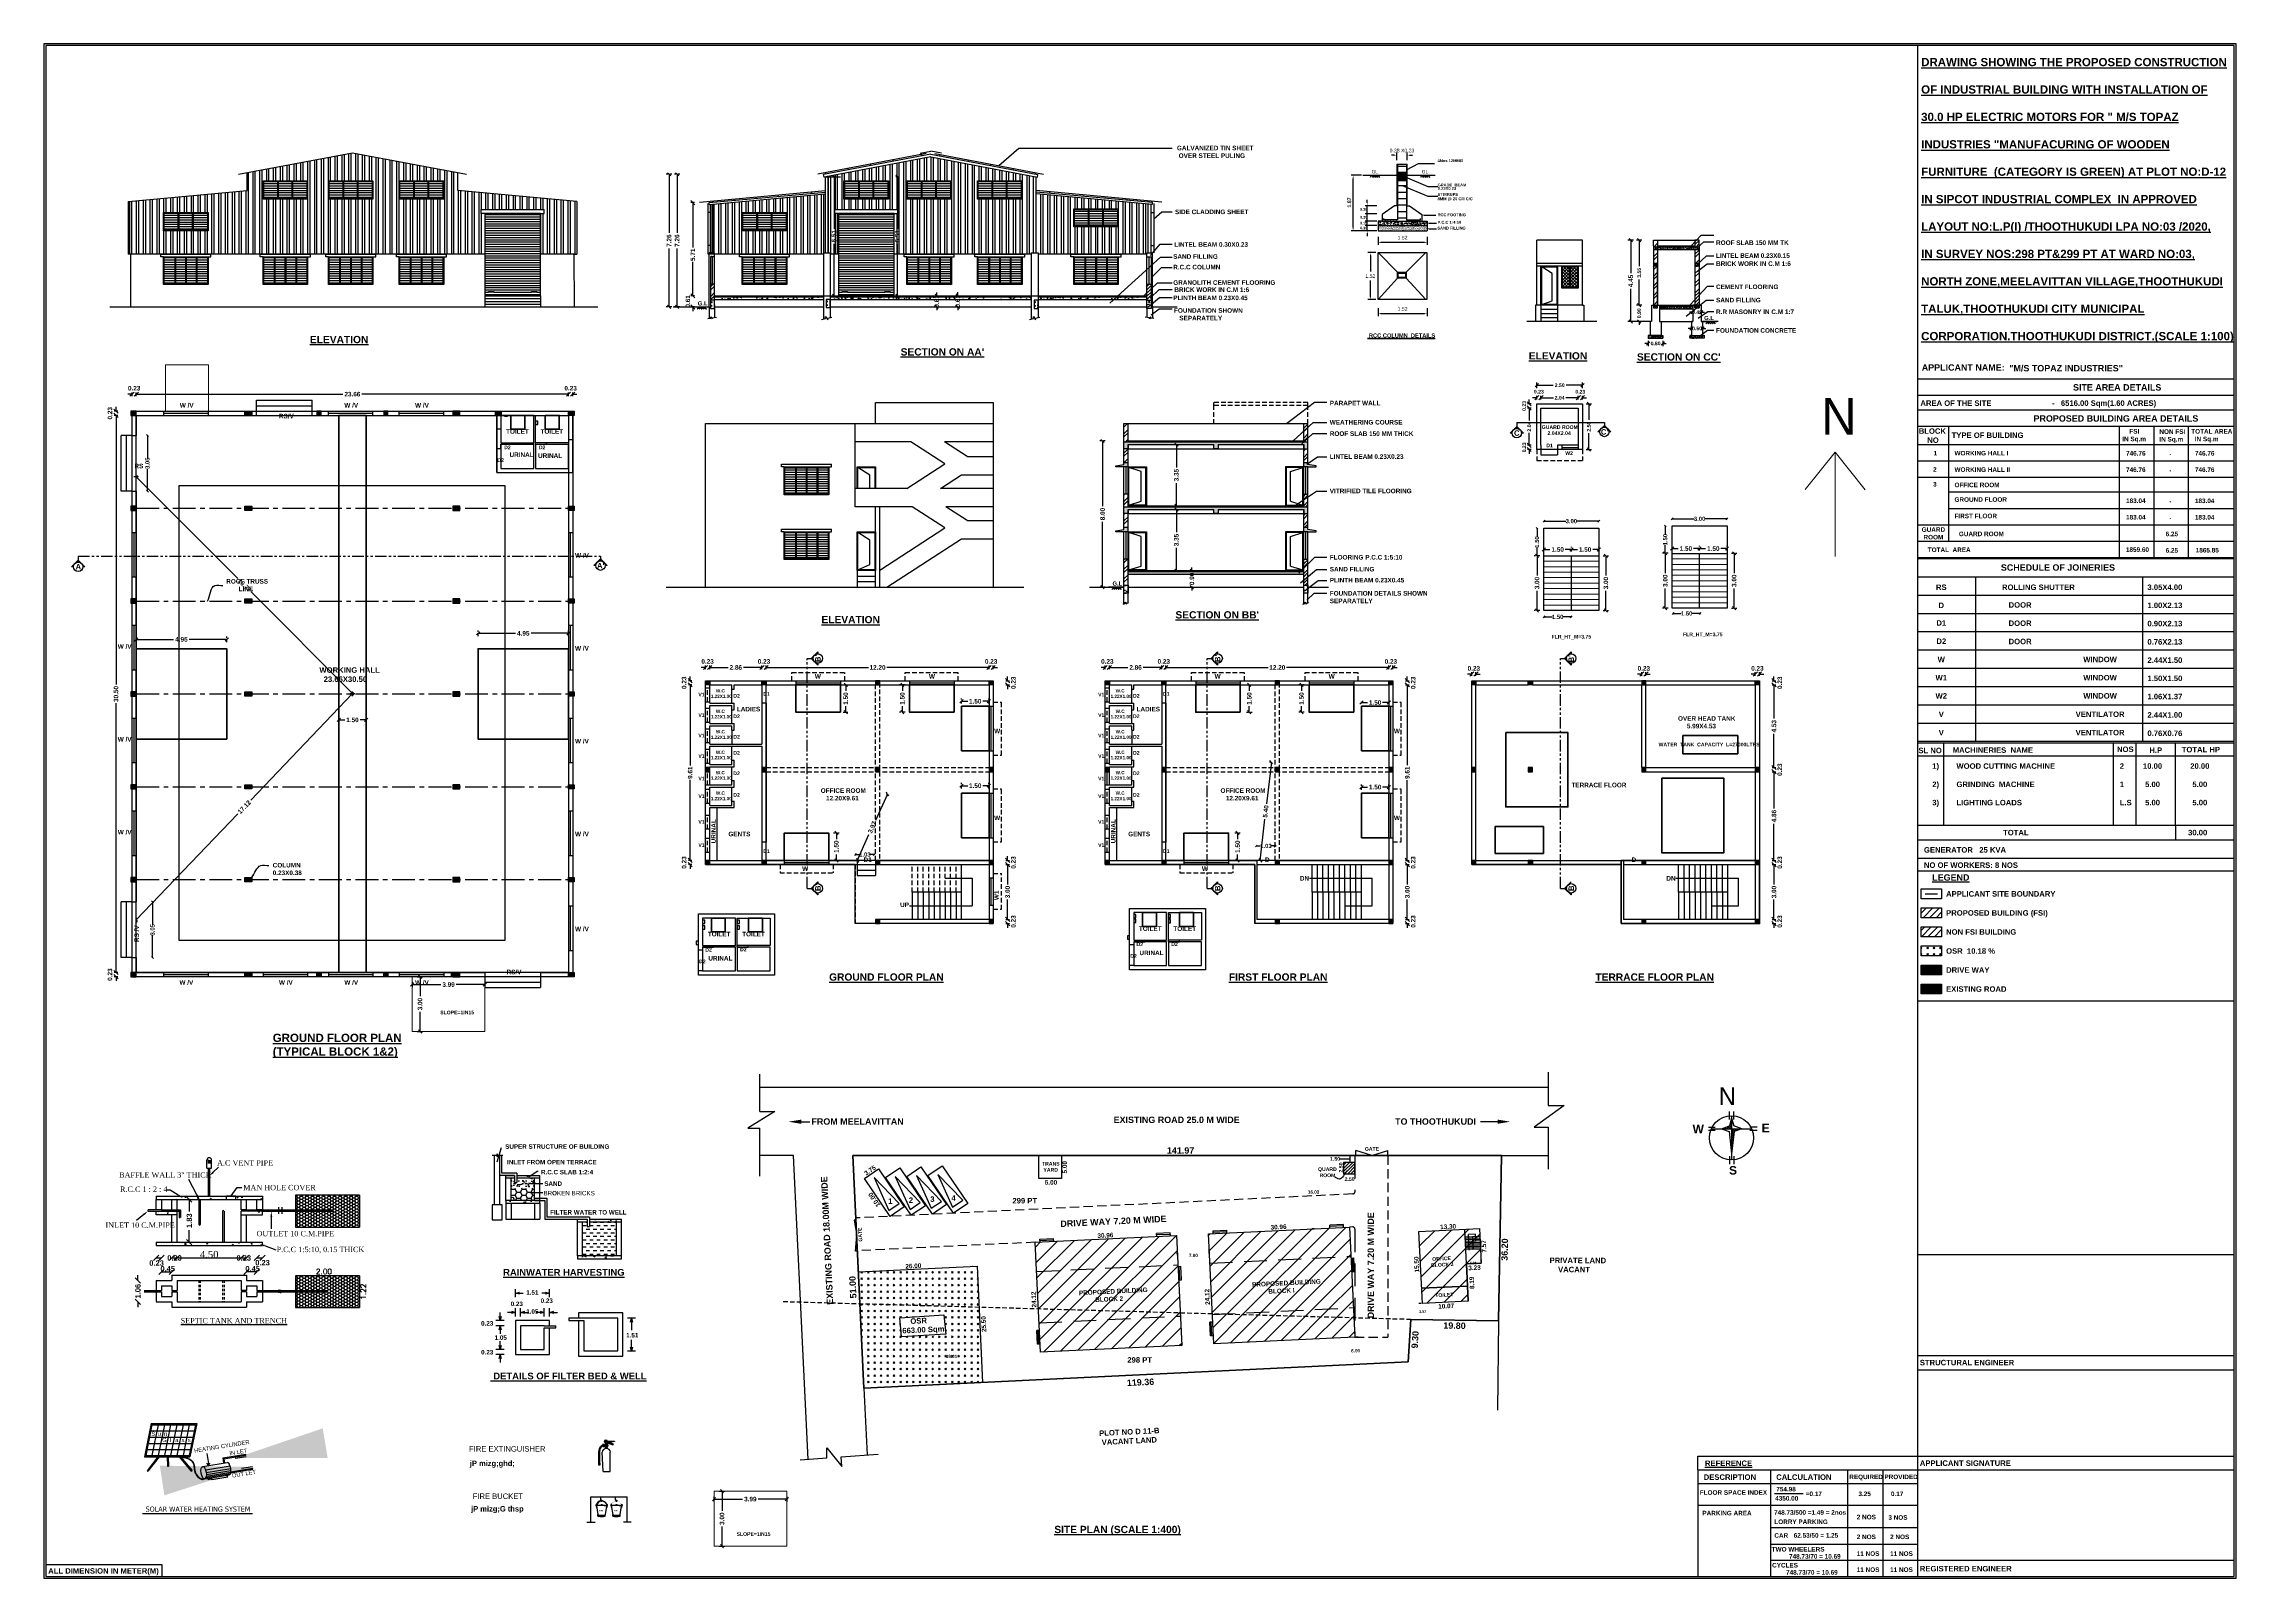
# Model space of a CAD drawing. Header units: metres. Extents: x 5701 to 70840, y 2546 to 3839.
# Drawn here: x 5971.6 to 6091.6, y 2593.9 to 2677.9 of the extents above; entities that cross this region are included whole.
import ezdxf
from ezdxf.enums import TextEntityAlignment as Align

# ---------------------------------------------------------------- set-up
doc = ezdxf.new("R2010")
doc.units = ezdxf.units.M
doc.header["$PDMODE"] = 34
for name, pattern in [('CENTER', [2, 1.25, -0.25, 0.25, -0.25]), ('DOT2', [0.125, 0, -0.125]), ('HIDDEN', [0.375, 0.25, -0.125]), ('PHANTOM2', [1.25, 0.625, -0.125, 0.125, -0.125, 0.125, -0.125])]:
    doc.linetypes.add(name, pattern=pattern)
for name, color, linetype, lineweight in [('A_All', 2, 'Continuous', 35), ('BLK_1_DA_RAMP_1', 7, 'Continuous', 0), ('BLK_3_DA_RAMP_1', 7, 'Continuous', 0), ('BLK_3_FLR_0_STAIR_1_FLIGHT_1', 7, 'Continuous', 0), ('BLK_3_FLR_0_STAIR_1_FLIGHT_2', 7, 'Continuous', 0), ('BLK_3_FLR_0_STAIR_1_LANDING_1', 7, 'Continuous', 0), ('BLK_3_FLR_1_STAIR_1_FLIGHT_1', 7, 'Continuous', 0), ('BLK_3_FLR_1_STAIR_1_FLIGHT_2', 7, 'Continuous', 0), ('BLK_3_FLR_1_STAIR_1_LANDING_1', 7, 'Continuous', 18), ('DIST_EXIT', 7, 'Continuous', 0), ('NORTH_DIRECTION', 7, 'Continuous', 0), ('WASTE_DISPOSAL', 7, 'Continuous', 0)]:
    doc.layers.add(name, color=color, linetype=linetype, lineweight=lineweight)
for name, color, linetype in [('BLK_1_FLR_0_BLT_UP_AREA', 7, 'Continuous'), ('BLK_1_FLR_0_EXIT_WIDTH_DOOR', 7, 'Continuous'), ('BLK_1_FLR_0_REGULAR_ROOM_1', 7, 'Continuous'), ('BLK_1_FLR_0_ROOM_1_LIGHT_VENTILATION_1', 7, 'Continuous'), ('BLK_1_FLR_0_ROOM_1_LIGHT_VENTILATION_2', 7, 'Continuous'), ('BLK_1_FLR_0_ROOM_1_LIGHT_VENTILATION_3', 7, 'Continuous'), ('BLK_1_FLR_0_URINAL', 7, 'Continuous'), ('BLK_1_FLR_0_WASH', 7, 'Continuous'), ('BLK_1_FLR_0_WATER_CLOSET', 7, 'Continuous'), ('BLK_1_FLR_1_ROOF_AREA', 7, 'Continuous'), ('BLK_1_HT_OF_BLDG', 7, 'Continuous'), ('BLK_1_PLINTH_HEIGHT', 7, 'Continuous'), ('BLK_2_FLR_0_REGULAR_ROOM_1', 7, 'Continuous'), ('BLK_2_HT_OF_BLDG', 7, 'Continuous'), ('BLK_2_PLINTH_HEIGHT', 7, 'Continuous'), ('BLK_3_FLR_0_BLT_UP_AREA', 7, 'Continuous'), ('BLK_3_FLR_0_EXIT_WIDTH_DOOR', 7, 'Continuous'), ('BLK_3_FLR_0_REGULAR_ROOM_1', 7, 'Continuous'), ('BLK_3_FLR_0_ROOM_1_LIGHT_VENTILATION_1', 7, 'Continuous'), ('BLK_3_FLR_0_ROOM_1_LIGHT_VENTILATION_2', 7, 'Continuous'), ('BLK_3_FLR_0_ROOM_1_LIGHT_VENTILATION_3', 7, 'Continuous'), ('BLK_3_FLR_0_ROOM_1_LIGHT_VENTILATION_4', 7, 'Continuous'), ('BLK_3_FLR_0_ROOM_1_LIGHT_VENTILATION_5', 7, 'Continuous'), ('BLK_3_FLR_0_STAIR_1', 7, 'Continuous'), ('BLK_3_FLR_0_URINAL', 235, 'Continuous'), ('BLK_3_FLR_0_WASH', 243, 'Continuous'), ('BLK_3_FLR_0_WATER_CLOSET', 213, 'Continuous'), ('BLK_3_FLR_1_BLT_UP_AREA', 7, 'Continuous'), ('BLK_3_FLR_1_EXIT_WIDTH_DOOR', 7, 'Continuous'), ('BLK_3_FLR_1_REGULAR_ROOM_1', 7, 'Continuous'), ('BLK_3_FLR_1_ROOM_1_LIGHT_VENTILATION_1', 7, 'Continuous'), ('BLK_3_FLR_1_ROOM_1_LIGHT_VENTILATION_2', 7, 'Continuous'), ('BLK_3_FLR_1_ROOM_1_LIGHT_VENTILATION_3', 7, 'Continuous'), ('BLK_3_FLR_1_ROOM_1_LIGHT_VENTILATION_4', 7, 'Continuous'), ('BLK_3_FLR_1_ROOM_1_LIGHT_VENTILATION_5', 7, 'Continuous'), ('BLK_3_FLR_1_STAIR_1', 7, 'Continuous'), ('BLK_3_FLR_1_URINAL', 7, 'Continuous'), ('BLK_3_FLR_1_WASH', 7, 'Continuous'), ('BLK_3_FLR_1_WATER_CLOSET', 7, 'Continuous'), ('BLK_3_FLR_2_ROOF_AREA', 7, 'Continuous'), ('BLK_3_HT_OF_BLDG', 7, 'Continuous'), ('BLK_3_PLINTH_HEIGHT', 7, 'Continuous'), ('BLK_3_STAIR_HEADROOM', 13, 'Continuous'), ('PILLAR', 3, 'Continuous'), ('SOLAR_PANEL', 7, 'Continuous'), ('SOLAR_WATER_HEATER', 1, 'Continuous'), ('TOILET_VENTILATION', 7, 'Continuous'), ('WATER_TANK_CALCULATION', 7, 'Continuous'), ('WORKSHOP_AREA', 7, 'Continuous')]:
    doc.layers.add(name, color=color, linetype=linetype)
doc.styles.add('1', font='times.ttf')
doc.styles.add('ARIAL', font='arial.ttf')
doc.styles.add('ARIAL NARROW', font='')
doc.styles.add('ROMAN', font='times.ttf')
doc.styles.add('RomanS', font='')
doc.styles.get("Standard").update_dxf_attribs({"font": 'arialbd.ttf'})
doc.styles.add('style BOLD', font='arialbd.ttf')
doc.styles.add('style1', font='arialbd.ttf', dxfattribs={"height": 0.24})
doc.styles.add('style3', font='romans.shx', dxfattribs={"width": 0.8})
doc.styles.add('TAHOMA', font='tahoma.ttf')
doc.styles.add('USA TEXT', font='GOTHIC.TTF')
doc.styles.get('ARIAL NARROW').set_extended_font_data('Lydian BT')
doc.styles.get('RomanS').set_extended_font_data('Arabic Typesetting')
doc.dimstyles.new('55', dxfattribs={"dimtxt": 0.2, "dimasz": 0.18, "dimexe": 0.1, "dimexo": 0.393, "dimgap": 0.09, "dimtad": 0, "dimtih": 1, "dimtoh": 1, "dimzin": 0, "dimdsep": 46, "dimtxsty": 'Standard', "dimcen": 0.158, "dimclrd": 256, "dimclre": 256, "dimadec": 0, "dimazin": 0, "dimtfac": 1, "dimtofl": 0, "dimtmove": 0, "dimatfit": 3, "dimfxl": 0, "dimtolj": 1, "dimtzin": 0, "dimlwd": -1, "dimlwe": -1, "dimarcsym": 0})
doc.dimstyles.new('APP', dxfattribs={"dimscale": 0, "dimtxt": 0.23, "dimasz": 0.1, "dimexe": 0.18, "dimexo": 0.0625, "dimgap": 0, "dimtad": 0, "dimzin": 4, "dimdsep": 46, "dimtxsty": 'Standard', "dimblk1": 'OBLIQUE', "dimblk2": 'OBLIQUE', "dimsah": 1, "dimcen": 0.09, "dimse1": 1, "dimse2": 1, "dimclrt": 4, "dimadec": 0, "dimazin": 0, "dimtfac": 1, "dimtmove": 0, "dimatfit": 3, "dimldrblk": 'OBLIQUE', "dimfxl": 0, "dimtolj": 1, "dimtzin": 0, "dimarcsym": 0})
doc.dimstyles.new('Copy of S-2', dxfattribs={"dimtxt": 10.5, "dimasz": 5, "dimexe": 2, "dimexo": 50, "dimgap": 5, "dimtad": 0, "dimtoh": 1, "dimdec": 1, "dimzin": 0, "dimdsep": 46, "dimlunit": 4, "dimtxsty": 'ARIAL NARROW', "dimcen": 0.09, "dimdle": 3, "dimclrd": 35, "dimclre": 35, "dimclrt": 27, "dimadec": 0, "dimazin": 0, "dimtfac": 1, "dimtdec": 1, "dimtofl": 0, "dimtmove": 0, "dimatfit": 3, "dimfxl": 0, "dimtolj": 1, "dimtzin": 0, "dimarcsym": 0})
doc.dimstyles.get("Standard").update_dxf_attribs({"dimtxt": 0.18, "dimasz": 0.18, "dimexe": 0.18, "dimexo": 0.0625, "dimgap": 0.09, "dimtad": 0, "dimtih": 1, "dimtoh": 1, "dimdec": 4, "dimzin": 0, "dimdsep": 46, "dimtxsty": 'Standard', "dimcen": 0.09, "dimsd1": 1, "dimsd2": 1, "dimadec": 0, "dimazin": 0, "dimtfac": 1, "dimtdec": 4, "dimtofl": 0, "dimtmove": 0, "dimatfit": 3, "dimfxl": 0, "dimtolj": 1, "dimtzin": 0, "dimarcsym": 0})
doc.dimstyles.new('STANDARD$0', dxfattribs={"dimtxt": 0.25, "dimasz": 0.18, "dimexe": 0.15, "dimexo": 0.15, "dimgap": 0.1, "dimtad": 0, "dimzin": 0, "dimdsep": 46, "dimtxsty": 'Standard', "dimblk": 'OBLIQUE', "dimcen": 0.0625, "dimdle": 0.02, "dimadec": 0, "dimazin": 0, "dimtfac": 1, "dimtix": 1, "dimtofl": 0, "dimtmove": 2, "dimatfit": 3, "dimldrblk": 'OBLIQUE', "dimfxl": 0, "dimtolj": 1, "dimtzin": 0, "dimarcsym": 0})
pattern_1 = [(50, (-13303.9525, -33893.83245), (0.573808146, -0.050201708), [0.06, -0.66]), (355, (-13303.9525, -33893.83245), (-0.111001067, 0.601753707), [0.048, -0.528]), (100.4514445, (-13303.9047, -33893.83664), (0.4628070774, 0.551551993), [0.050992154, -0.56091369]), (46.1842, (-13303.9525, -33893.67245), (0.853793065, -0.132415425), [0.09, -0.99]), (96.6356355, (-13303.88135, -33893.6835), (0.747729557, 0.77929488), [0.076488274, -0.841371008]), (351.184164, (-13303.9525, -33893.67245), (0.747729556, 0.77929488), [0.072, -0.792]), (21, (-13303.8725, -33893.71245), (0.4775256417, -0.3220951125), [0.06, -0.66]), (326, (-13303.8725, -33893.71245), (0.1946522655, 0.580120036), [0.048, -0.528]), (71.4514447, (-13303.8327, -33893.7393), (0.6721779014, 0.258024922), [0.050992152, -0.56091369]), (37.5, (-13303.9525, -33893.83245), (0.0097278843, 0.2663150831), [0, -0.5216, 0, -0.536, 0, -0.53]), (7.5, (-13303.9525, -33893.83245), (0.21045563, 0.3155293695), [0, -0.3056, 0, -0.5096, 0, -0.202]), (327.5, (-13304.1309, -33893.83245), (0.4270579489, -0.0180438974), [0, -0.2, 0, -0.624, 0, -0.828]), (317.5, (-13304.2109, -33893.83245), (0.4665489355, 0.080083986), [0, -0.26, 0, -0.4144, 0, -0.588])]
pattern_2 = [(90, (-13303.9525, -33895.2442), (-0.375, 1e-16), []), (90, (-13303.8275, -33895.1192), (-0.375, 1e-16), [])]
pattern_3 = [(45, (-13303.9525, -33893.83245), (-0.265165043, 0.265165043), []), (45, (-13303.77572, -33893.83245), (-0.265165043, 0.265165043), [])]
pattern_4 = [(45, (-13303.9525, -33895.2442), (0, 0.3535533906), [0.125, -0.375]), (135, (-13303.8641, -33895.2442), (-0.3535533906, 1e-16), [0.125, -0.375])]
pattern_5 = [(45, (-13303.9525, -33895.2442), (-0.441941738, 0.441941738), [])]
pattern_6 = [(50, (-13325.0825, -33896.01918), (0.286904073, -0.025100854), [0.03, -0.33]), (355, (-13325.0825, -33896.01918), (-0.0555005334, 0.3008768535), [0.024, -0.264]), (100.45144446, (-13325.0586, -33896.02127), (0.2314035387, 0.2757759964), [0.0254960768, -0.2804568448]), (46.1842, (-13325.0825, -33895.93918), (0.4268965323, -0.0662077123), [0.045, -0.495]), (96.6356355, (-13325.04692, -33895.9447), (0.3738647783, 0.3896474403), [0.038244137, -0.420685504]), (351.184164, (-13325.0825, -33895.93918), (0.373864778, 0.38964744), [0.036, -0.3960000004]), (21, (-13325.0425, -33895.95918), (0.2387628208, -0.1610475563), [0.03, -0.33]), (326, (-13325.0425, -33895.95918), (0.0973261328, 0.290060018), [0.024, -0.264]), (71.45144474, (-13325.0226, -33895.9726), (0.3360889507, 0.1290124611), [0.025496076, -0.2804568448]), (37.5, (-13325.0825, -33896.01918), (0.00486394213, 0.13315754153), [0, -0.2608, 0, -0.268, 0, -0.265]), (7.5, (-13325.0825, -33896.01918), (0.105227815, 0.15776468475), [0, -0.1528, 0, -0.2548, 0, -0.101]), (327.5, (-13325.1717, -33896.01918), (0.21352897447, -0.0090219487), [0, -0.1, 0, -0.312, 0, -0.414]), (317.5, (-13325.2117, -33896.01918), (0.2332744677, 0.0400419929), [0, -0.13, 0, -0.2072, 0, -0.294])]
pattern_7 = [(50, (-13325.0825, -33896.0192), (0.573808146, -0.050201708), [0.06, -0.66]), (355, (-13325.0825, -33896.0192), (-0.111001067, 0.601753707), [0.048, -0.528]), (100.4514445, (-13325.0347, -33896.02336), (0.4628070774, 0.551551993), [0.050992154, -0.56091369]), (46.1842, (-13325.0825, -33895.8592), (0.853793065, -0.132415425), [0.09, -0.99]), (96.6356355, (-13325.01135, -33895.8702), (0.747729557, 0.77929488), [0.076488274, -0.841371008]), (351.184164, (-13325.0825, -33895.8592), (0.747729556, 0.77929488), [0.072, -0.792]), (21, (-13325.0025, -33895.8992), (0.4775256417, -0.3220951125), [0.06, -0.66]), (326, (-13325.0025, -33895.8992), (0.1946522655, 0.580120036), [0.048, -0.528]), (71.4514447, (-13324.9627, -33895.926), (0.6721779014, 0.258024922), [0.050992152, -0.56091369]), (37.5, (-13325.0825, -33896.01918), (0.0097278843, 0.2663150831), [0, -0.5216, 0, -0.536, 0, -0.53]), (7.5, (-13325.0825, -33896.01918), (0.21045563, 0.3155293695), [0, -0.3056, 0, -0.5096, 0, -0.202]), (327.5, (-13325.2609, -33896.01918), (0.4270579489, -0.0180438974), [0, -0.2, 0, -0.624, 0, -0.828]), (317.5, (-13325.3409, -33896.01918), (0.4665489355, 0.080083986), [0, -0.26, 0, -0.4144, 0, -0.588])]
pattern_8 = [(50, (-13325.0825, -33892.46918), (0.286904073, -0.025100854), [0.03, -0.33]), (355, (-13325.0825, -33892.46918), (-0.0555005334, 0.3008768535), [0.024, -0.264]), (100.45144446, (-13325.0586, -33892.47127), (0.2314035387, 0.2757759964), [0.0254960768, -0.2804568448]), (46.1842, (-13325.0825, -33892.38918), (0.4268965323, -0.0662077123), [0.045, -0.495]), (96.6356355, (-13325.04692, -33892.3947), (0.3738647783, 0.3896474403), [0.038244137, -0.420685504]), (351.184164, (-13325.0825, -33892.38918), (0.373864778, 0.38964744), [0.036, -0.3960000004]), (21, (-13325.0425, -33892.40918), (0.2387628208, -0.1610475563), [0.03, -0.33]), (326, (-13325.0425, -33892.40918), (0.0973261328, 0.290060018), [0.024, -0.264]), (71.45144474, (-13325.0226, -33892.4226), (0.3360889507, 0.1290124611), [0.025496076, -0.2804568448]), (37.5, (-13325.0825, -33892.46918), (0.00486394213, 0.13315754153), [0, -0.2608, 0, -0.268, 0, -0.265]), (7.5, (-13325.0825, -33892.46918), (0.105227815, 0.15776468475), [0, -0.1528, 0, -0.2548, 0, -0.101]), (327.5, (-13325.1717, -33892.46918), (0.21352897447, -0.0090219487), [0, -0.1, 0, -0.312, 0, -0.414]), (317.5, (-13325.2117, -33892.46918), (0.2332744677, 0.0400419929), [0, -0.13, 0, -0.2072, 0, -0.294])]
pattern_9 = [(0, (-57877.72556, -37348.37837), (0.03125, 0.0625), [0, -0.0625])]
pattern_10 = [(37.5, (1384.29978, 2395.54723), (-0.0098, 0.2997594), [0, -0.2364691, 0, -0.264472, 0, -0.2528042]), (7.5, (1384.29978, 2395.54723), (0.2753273, 0.4390463), [0, -0.1275689, 0, -0.2131334, 0, -0.0816752]), (327.5, (1384.10842, 2395.54723), (0.4844728, 0.0008803), [0, -0.0777859, 0, -0.2800292, 0, -0.3655937]), (317.5, (1384.10842, 2395.54723), (0.4676687, 0.1365414), [0, -0.038893, 0, -0.1835747, 0, -0.210022])]
pattern_11 = [(0, (1384.29978, 2395.54723), (0.1944647, 0.1944647), [0.1944647, -0.1944647])]
pattern_12 = [(0, (1384.29978, 2395.54723), (0.2916971, 0.1684114), [0.1944647, -0.3889295]), (120, (1384.29978, 2395.54723), (-0.2916971, 0.1684114), [0.1944647, -0.3889295]), (60, (1384.29978, 2395.54723), (3e-08, 0.3368228), [-0.3889295, 0.1944647])]
pattern_13 = [(50, (1376.2652, 2395.5472), (1.115858, -0.097625), [0.11668, -1.283467]), (355, (1376.2652, 2395.5472), (-0.215858, 1.170198), [0.093343, -1.026774]), (100.451, (1376.3582, 2395.5391), (0.900004, 1.072568), [0.099162, -1.09078]), (46.184, (1376.2652, 2395.8584), (1.660325, -0.257504), [0.17502, -1.9252]), (96.6356, (1376.4036, 2395.8369), (1.45407, 1.51545), [0.14874, -1.63617]), (351.184, (1376.2652, 2395.8584), (1.45407, 1.51545), [0.140015, -1.54016]), (21, (1376.4208, 2395.7806), (0.928622, -0.626363), [0.11668, -1.283467]), (326, (1376.4208, 2395.7806), (0.37853, 1.128128), [0.093343, -1.026774]), (71.4514, (1376.4982, 2395.7284), (1.30715, 0.501767), [0.099162, -1.09078]), (37.5, (1376.2652, 2395.54723), (0.0189173, 0.517889), [0, -1.014328, 0, -1.042331, 0, -1.030663]), (7.5, (1376.2652, 2395.5472), (0.409262, 0.613593), [0, -0.594284, 0, -0.990992, 0, -0.392819]), (327.5, (1375.9183, 2395.54723), (0.8304753, -0.035088), [0, -0.38893, 0, -1.21346, 0, -1.610168]), (317.5, (1375.7627, 2395.5472), (0.907273, 0.155734), [0, -0.505608, 0, -0.805862, 0, -1.143453])]
pattern_14 = [(50, (-59311.8191, -51163.28449), (0.17931504565, -0.01568803375), [0.01875, -0.20625]), (355, (-59311.8191, -51163.28449), (-0.0346878334, 0.18804803343), [0.015, -0.165]), (100.45144446, (-59311.80415, -51163.2858), (0.14462721168, 0.17235999774), [0.015935048, -0.175285528]), (46.1842, (-59311.8191, -51163.2345), (0.26681033267, -0.0413798202), [0.028125, -0.309375]), (96.6356355, (-59311.79686, -51163.23794), (0.2336654864, 0.2435296502), [0.0239025855, -0.26292844]), (351.184164, (-59311.8191, -51163.2345), (0.2336654863, 0.2435296501), [0.0225, -0.24750000025]), (21, (-59311.7941, -51163.24699), (0.14922676303, -0.10065472267), [0.01875, -0.20625]), (326, (-59311.7941, -51163.24699), (0.060828833, 0.18128751126), [0.015, -0.165]), (71.45144474, (-59311.78166, -51163.25538), (0.2100555942, 0.0806327882), [0.0159350475, -0.175285528]), (37.5, (-59311.819095, -51163.28449), (0.00303996383, 0.08322346346), [0, -0.163, 0, -0.1675, 0, -0.165625]), (7.5, (-59311.819095, -51163.28449), (0.06576738436, 0.09860292797), [0, -0.0955, 0, -0.15925, 0, -0.063125]), (327.5, (-59311.874845, -51163.28449), (0.133455609043, -0.005638717934), [0, -0.0625, 0, -0.195, 0, -0.25875]), (317.5, (-59311.89985, -51163.28449), (0.14579654234, 0.02502624558), [0, -0.08125, 0, -0.1295, 0, -0.18375])]
pattern_15 = [(50, (-1580.39116, -28391.41037), (0.17931504565, -0.01568803375), [0.01875, -0.20625]), (355, (-1580.39116, -28391.41037), (-0.0346878334, 0.1880480334), [0.015, -0.165]), (100.45144446, (-1580.37622, -28391.41168), (0.1446272117, 0.1723599977), [0.015935048, -0.175285528]), (46.1842, (-1580.39116, -28391.36037), (0.2668103327, -0.0413798202), [0.028125, -0.309375]), (96.6356355, (-1580.36893, -28391.36382), (0.2336654864, 0.2435296502), [0.0239025855, -0.26292844]), (351.184164, (-1580.39116, -28391.36037), (0.2336654863, 0.24352965), [0.0225, -0.2475000002]), (21, (-1580.36616, -28391.37287), (0.149226763, -0.1006547227), [0.01875, -0.20625]), (326, (-1580.36616, -28391.37287), (0.060828833, 0.1812875113), [0.015, -0.165]), (71.45144474, (-1580.35373, -28391.38126), (0.2100555942, 0.0806327882), [0.0159350475, -0.175285528]), (37.5, (-1580.391163, -28391.410375), (0.00303996383, 0.08322346346), [0, -0.163, 0, -0.1675, 0, -0.165625]), (7.5, (-1580.39116, -28391.410375), (0.06576738436, 0.09860292797), [0, -0.0955, 0, -0.15925, 0, -0.063125]), (327.5, (-1580.446913, -28391.410375), (0.13345560904, -0.00563871793), [0, -0.0625, 0, -0.195, 0, -0.25875]), (317.5, (-1580.47191, -28391.41037), (0.14579654234, 0.0250262456), [0, -0.08125, 0, -0.1295, 0, -0.18375])]

# ---------------------------------------------------------------- blocks, each defined once
blk = doc.blocks.new('_Oblique')
at = {"color": 0, "linetype": 'ByBlock', "lineweight": -2}
blk.add_line((-0.5, -0.5), (0.5, 0.5), dxfattribs=at)
blk = doc.blocks.new('*D10')
at = {"layer": 'BLK_3_FLR_0_EXIT_WIDTH_DOOR', "color": 0, "lineweight": -2}
for p, q in [((6016.02, 2633.47), (6016.24, 2633.47)), ((6017.05, 2633.47), (6016.83, 2633.47))]:
    blk.add_line(p, q, dxfattribs=at)
at = {"layer": 'Defpoints', "color": 0}
for p in [(6016.02, 2633.12), (6017.05, 2633.47), (6017.05, 2633.12)]:
    blk.add_point(p, dxfattribs=at)
at = {"layer": 'BLK_3_FLR_0_EXIT_WIDTH_DOOR', "color": 0, "lineweight": -2, "xscale": 0.1, "yscale": 0.1, "zscale": 0.1, "rotation": 180}
blk.add_blockref('_Oblique', (6016.02, 2633.47), dxfattribs=at)
at = {"layer": 'BLK_3_FLR_0_EXIT_WIDTH_DOOR', "color": 0, "lineweight": -2, "xscale": 0.1, "yscale": 0.1, "zscale": 0.1}
blk.add_blockref('_Oblique', (6017.05, 2633.47), dxfattribs=at)
at = {"layer": 'BLK_3_FLR_0_EXIT_WIDTH_DOOR', "color": 4, "insert": (6016.54, 2633.47), "char_height": 0.23, "attachment_point": 5}
blk.add_mtext('\\A1;1.03', dxfattribs=at)
blk = doc.blocks.new('sed')
for p, q in [((8755.64, 37479.92), (8754.79, 37479.92)), ((8755.1, 37479.92), (8754.98, 37479.8)), ((8755.01, 37479.92), (8755.13, 37479.8)), ((8755.22, 37479.92), (8755.09, 37479.8)), ((8755.12, 37479.92), (8755.25, 37479.8)), ((8755.35, 37479.92), (8755.22, 37479.8)), ((8755.25, 37479.92), (8755.37, 37479.8)), ((8755.46, 37479.92), (8755.33, 37479.8)), ((8755.37, 37479.92), (8755.49, 37479.8))]:
    blk.add_line(p, q)
blk = doc.blocks.new('*D18')
at = {"color": 0, "lineweight": -2}
for p, q in [((6033.65, 2611.54), (6033.64, 2611.66)), ((6035.39, 2611.63), (6035.39, 2611.75))]:
    blk.add_line(p, q, dxfattribs=at)
at = {"layer": 'Defpoints', "color": 0}
for p in [(6033.65, 2611.48), (6035.4, 2611.57), (6035.4, 2611.57)]:
    blk.add_point(p, dxfattribs=at)
at = {"color": 0, "insert": (6034.52, 2611.52), "char_height": 0.18, "attachment_point": 5}
blk.add_mtext('\\A1;7.00', dxfattribs=at)
blk = doc.blocks.new('*D24')
at = {"color": 0, "lineweight": -2}
for p, q in [((6043.43, 2607.06), (6043.54, 2607.06)), ((6043.5, 2605.56), (6043.62, 2605.56))]:
    blk.add_line(p, q, dxfattribs=at)
at = {"layer": 'Defpoints', "color": 0}
for p in [(6043.36, 2607.05), (6043.44, 2605.55), (6043.44, 2605.55)]:
    blk.add_point(p, dxfattribs=at)
at = {"color": 0, "insert": (6043.4, 2606.3), "char_height": 0.18, "attachment_point": 5}
blk.add_mtext('\\A1;6.00', dxfattribs=at)
blk = doc.blocks.new('*D25')
at = {"color": 0, "lineweight": -2}
for p, q in [((6046.99, 2608.89), (6046.87, 2608.89)), ((6047.03, 2608), (6046.91, 2608))]:
    blk.add_line(p, q, dxfattribs=at)
at = {"layer": 'Defpoints', "color": 0}
for p in [(6047.05, 2608.9), (6047.09, 2608), (6047.09, 2608)]:
    blk.add_point(p, dxfattribs=at)
at = {"color": 0, "insert": (6047.07, 2608.45), "char_height": 0.18, "attachment_point": 5}
blk.add_mtext('\\A1;{\\H0.8x;3.57}', dxfattribs=at)
blk = doc.blocks.new('*D26')
at = {"color": 0, "lineweight": -2}
for p, q in [((6050.28, 2611.16), (6050.28, 2611.28)), ((6051.28, 2611.16), (6051.28, 2611.28))]:
    blk.add_line(p, q, dxfattribs=at)
at = {"layer": 'Defpoints', "color": 0}
for p in [(6050.28, 2611.1), (6051.28, 2611.1), (6051.28, 2611.1)]:
    blk.add_point(p, dxfattribs=at)
at = {"color": 0, "insert": (6049.83, 2611.1), "char_height": 0.18, "attachment_point": 5}
blk.add_mtext('\\A1;{\\H0.8x;4.01}', dxfattribs=at)
blk = doc.blocks.new('*D19')
at = {"color": 0, "lineweight": -2}
for p, q in [((6040.94, 2616.98), (6040.82, 2616.98)), ((6041.13, 2612.98), (6041.02, 2612.98))]:
    blk.add_line(p, q, dxfattribs=at)
at = {"layer": 'Defpoints', "color": 0}
for p in [(6041, 2616.99), (6041, 2616.99), (6041.2, 2612.99)]:
    blk.add_point(p, dxfattribs=at)
at = {"color": 0, "insert": (6041.1, 2614.99), "char_height": 0.18, "attachment_point": 5}
blk.add_mtext('\\A1;16.03', dxfattribs=at)
blk = doc.blocks.new('*D11')
at = {"color": 0, "linetype": 'Continuous', "lineweight": 30}
for p, q in [((-46531.3, -46364.35), (-46531.45, -46364.35)), ((-46530.44, -46364.35), (-46530.29, -46364.35))]:
    blk.add_line(p, q, dxfattribs=at)
at = {"color": 0, "lineweight": -2}
for p, q in [((-46531.15, -46364.62), (-46531.15, -46364.21)), ((-46530.59, -46364.62), (-46530.59, -46364.21))]:
    blk.add_line(p, q, dxfattribs=at)
at = {"color": 0}
for points in [[(-46531.3, -46364.33), (-46531.3, -46364.38), (-46531.15, -46364.35)], [(-46530.44, -46364.33), (-46530.44, -46364.38), (-46530.59, -46364.35)]]:
    blk.add_solid(points, dxfattribs=at)
at = {"layer": 'Defpoints', "color": 0}
for p in [(-46530.59, -46364.35), (-46531.15, -46364.68), (-46530.59, -46364.68)]:
    blk.add_point(p, dxfattribs=at)
at = {"color": 0, "insert": (-46530.87, -46364.1), "char_height": 0.2, "attachment_point": 5, "style": 'ARIAL'}
blk.add_mtext('\\A1;0.38 X0.23', dxfattribs=at)
blk = doc.blocks.new('*D12')
at = {"color": 0, "lineweight": -2}
for p, q in [((-46532.18, -46368.82), (-46532.18, -46369.26)), ((-46529.49, -46368.82), (-46529.49, -46369.26))]:
    blk.add_line(p, q, dxfattribs=at)
at = {"color": 0, "linetype": 'Continuous', "lineweight": 30}
blk.add_line((-46532.03, -46369.12), (-46529.64, -46369.12), dxfattribs=at)
at = {"color": 0}
for points in [[(-46532.03, -46369.1), (-46532.03, -46369.15), (-46532.18, -46369.12)], [(-46529.64, -46369.1), (-46529.64, -46369.15), (-46529.49, -46369.12)]]:
    blk.add_solid(points, dxfattribs=at)
at = {"layer": 'Defpoints', "color": 0}
for p in [(-46532.18, -46368.71), (-46529.49, -46368.71), (-46529.49, -46369.12)]:
    blk.add_point(p, dxfattribs=at)
at = {"color": 0, "insert": (-46530.84, -46368.87), "char_height": 0.2, "attachment_point": 5, "style": 'ARIAL'}
blk.add_mtext('\\A1;1.52', dxfattribs=at)
blk = doc.blocks.new('*D14')
at = {"color": 0, "lineweight": -2}
for p, q in [((-46532.3, -46369.69), (-46532.74, -46369.69)), ((-46532.3, -46372.26), (-46532.74, -46372.26))]:
    blk.add_line(p, q, dxfattribs=at)
at = {"color": 0, "linetype": 'Continuous', "lineweight": 30}
for p, q in [((-46532.6, -46369.84), (-46532.6, -46370.72)), ((-46532.6, -46372.11), (-46532.6, -46371.22))]:
    blk.add_line(p, q, dxfattribs=at)
at = {"color": 0}
for points in [[(-46532.62, -46369.84), (-46532.57, -46369.84), (-46532.6, -46369.69)], [(-46532.62, -46372.11), (-46532.57, -46372.11), (-46532.6, -46372.26)]]:
    blk.add_solid(points, dxfattribs=at)
at = {"layer": 'Defpoints', "color": 0}
for p in [(-46532.6, -46369.69), (-46532.18, -46369.69), (-46532.18, -46372.26)]:
    blk.add_point(p, dxfattribs=at)
at = {"color": 0, "insert": (-46532.6, -46370.97), "char_height": 0.2, "attachment_point": 5, "style": 'ARIAL'}
blk.add_mtext('\\A1;1.52', dxfattribs=at)
blk = doc.blocks.new('*D13')
at = {"color": 0, "lineweight": -2}
for p, q in [((-46532.18, -46372.72), (-46532.18, -46373.16)), ((-46529.49, -46372.72), (-46529.49, -46373.16))]:
    blk.add_line(p, q, dxfattribs=at)
at = {"color": 0, "linetype": 'Continuous', "lineweight": 30}
blk.add_line((-46532.03, -46373.02), (-46529.64, -46373.02), dxfattribs=at)
at = {"color": 0}
for points in [[(-46532.03, -46373), (-46532.03, -46373.05), (-46532.18, -46373.02)], [(-46529.64, -46373), (-46529.64, -46373.05), (-46529.49, -46373.02)]]:
    blk.add_solid(points, dxfattribs=at)
at = {"layer": 'Defpoints', "color": 0}
for p in [(-46532.18, -46372.61), (-46529.49, -46372.61), (-46529.49, -46373.02)]:
    blk.add_point(p, dxfattribs=at)
at = {"color": 0, "insert": (-46530.84, -46372.77), "char_height": 0.2, "attachment_point": 5, "style": 'ARIAL'}
blk.add_mtext('\\A1;1.52', dxfattribs=at)
blk = doc.blocks.new('S72')
at = {"ltscale": 0.02}
for p, q in [((19331.41, 56190.15), (19331.41, 56190.59)), ((19331.41, 56190.15), (19331.67, 56190.15)), ((19331.48, 56190.6), (19331.48, 56190.41)), ((19331.51, 56190.15), (19331.57, 56190.15)), ((19331.51, 56188.62), (19331.51, 56190.15)), ((19331.52, 56190.59), (19331.52, 56190.4)), ((19331.57, 56188.62), (19331.57, 56190.15)), ((19331.58, 56190.59), (19331.58, 56190.4)), ((19331.67, 56190.15), (19331.67, 56190.59)), ((19328.93, 56187.86), (19328.19, 56187.86)), ((19328.19, 56187.79), (19329.79, 56187.79)), ((19328.63, 56188.62), (19334.45, 56188.62)), ((19328.63, 56188.62), (19328.63, 56188.43)), ((19328.63, 56188.43), (19334.45, 56188.43)), ((19328.63, 56187.86), (19328.63, 56188.43)), ((19328.63, 56187.6), (19328.63, 56187.79)), ((19329.79, 56187.6), (19328.63, 56187.6)), ((19328.64, 56188.49), (19328.64, 56188.49)), ((19328.74, 56187.72), (19328.74, 56187.72)), ((19328.74, 56187.64), (19328.74, 56187.64)), ((19328.93, 56188.43), (19328.93, 56187.86)), ((19328.94, 56187.68), (19328.94, 56187.68)), ((19328.95, 56188.6), (19328.95, 56188.6)), ((19329.16, 56188.47), (19329.16, 56188.47)), ((19329.23, 56187.68), (19329.3, 56187.71)), ((19329.23, 56187.68), (19329.28, 56187.65)), ((19329.25, 56187.79), (19329.25, 56187.79)), ((19329.27, 56188.44), (19329.27, 56188.44)), ((19329.28, 56187.65), (19329.3, 56187.71)), ((19329.3, 56187.74), (19329.3, 56187.74)), ((19329.45, 56188.44), (19329.45, 56188.44)), ((19329.47, 56188.58), (19329.47, 56188.58)), ((19329.5, 56187.86), (19329.5, 56188.43)), ((19329.5, 56187.86), (19329.96, 56187.86)), ((19329.5, 56186.1), (19329.5, 56187.6)), ((19329.54, 56188.62), (19329.56, 56188.62)), ((19329.55, 56187.76), (19329.55, 56187.76)), ((19329.56, 56188.62), (19329.56, 56188.62)), ((19329.68, 56188.45), (19329.68, 56188.45)), ((19329.77, 56188.51), (19329.77, 56188.51)), ((19329.79, 56187.86), (19329.79, 56188.43)), ((19329.79, 56186.1), (19329.79, 56187.79)), ((19329.99, 56188.56), (19329.99, 56188.56)), ((19330.06, 56188.52), (19330.06, 56188.52)), ((19330.2, 56188.56), (19330.25, 56188.62)), ((19330.2, 56188.56), (19330.26, 56188.56)), ((19330.26, 56188.56), (19330.25, 56188.62)), ((19330.26, 56188.57), (19330.26, 56188.57)), ((19330.3, 56188.55), (19330.3, 56188.55)), ((19330.47, 56188.51), (19330.47, 56188.51)), ((19330.51, 56188.53), (19330.51, 56188.53)), ((19330.67, 56188.6), (19330.67, 56188.6)), ((19330.9, 56188.5), (19330.94, 56188.56)), ((19330.9, 56188.5), (19330.95, 56188.5)), ((19330.95, 56188.5), (19330.94, 56188.56)), ((19330.97, 56188.43), (19330.97, 56187.07)), ((19331, 56188.43), (19330.97, 56188.43)), ((19331.02, 56188.51), (19331.02, 56188.51)), ((19331.04, 56188.61), (19331.04, 56188.61)), ((19331.05, 56188.43), (19331.05, 56187.07)), ((19331.54, 56188.49), (19331.54, 56188.49)), ((19331.59, 56188.44), (19331.64, 56188.5)), ((19331.59, 56188.44), (19331.65, 56188.44)), ((19331.65, 56188.43), (19331.64, 56188.5)), ((19331.68, 56188.62), (19331.72, 56188.59)), ((19331.72, 56188.59), (19331.73, 56188.62)), ((19331.73, 56188.45), (19331.73, 56188.45)), ((19332.06, 56188.47), (19332.06, 56188.47)), ((19332.24, 56188.52), (19332.24, 56188.52)), ((19332.25, 56188.46), (19332.25, 56188.46)), ((19332.27, 56187.79), (19332.27, 56186.1)), ((19332.33, 56188.43), (19332.33, 56188.44)), ((19332.33, 56188.43), (19332.33, 56188.43)), ((19332.35, 56187.79), (19332.35, 56186.1)), ((19332.49, 56188.49), (19332.49, 56188.49)), ((19332.57, 56188.45), (19332.57, 56188.45)), ((19332.74, 56188.59), (19332.74, 56188.59)), ((19332.86, 56188.54), (19332.86, 56188.54)), ((19333.07, 56188.55), (19333.13, 56188.57)), ((19333.07, 56188.55), (19333.11, 56188.51)), ((19333.11, 56188.51), (19333.13, 56188.57)), ((19333.29, 56188.56), (19333.35, 56188.62)), ((19333.29, 56188.56), (19333.38, 56188.55)), ((19333.29, 56187.86), (19333.29, 56188.43)), ((19333.58, 56187.86), (19333.29, 56187.86)), ((19334.45, 56187.79), (19333.29, 56187.79)), ((19333.58, 56187.79), (19333.29, 56187.79)), ((19333.29, 56186.1), (19333.29, 56187.79)), ((19333.29, 56187.6), (19334.45, 56187.6)), ((19333.3, 56187.77), (19333.3, 56187.77)), ((19333.38, 56188.55), (19333.37, 56188.62)), ((19333.58, 56187.86), (19333.58, 56188.43)), ((19333.58, 56186.1), (19333.58, 56187.6)), ((19333.69, 56187.76), (19333.69, 56187.76)), ((19333.83, 56188.52), (19333.83, 56188.52)), ((19333.93, 56187.64), (19333.93, 56187.64)), ((19334.15, 56187.86), (19334.15, 56188.43)), ((19334.45, 56187.86), (19334.15, 56187.86)), ((19334.17, 56187.67), (19334.17, 56187.67)), ((19334.21, 56188.47), (19334.21, 56188.47)), ((19334.22, 56187.76), (19334.29, 56187.79)), ((19334.22, 56187.76), (19334.27, 56187.73)), ((19334.27, 56187.73), (19334.29, 56187.79)), ((19334.35, 56188.43), (19334.4, 56188.48)), ((19334.39, 56188.61), (19334.39, 56188.61)), ((19334.41, 56188.43), (19334.4, 56188.48)), ((19334.45, 56188.62), (19334.45, 56188.43)), ((19334.45, 56188.43), (19334.45, 56187.86)), ((19334.45, 56187.86), (19335.43, 56187.86)), ((19334.45, 56187.79), (19335.43, 56187.79)), ((19334.45, 56187.6), (19334.45, 56187.79)), ((19335.43, 56187.86), (19338.27, 56187.86)), ((19335.43, 56187.79), (19338.29, 56187.79)), ((19336.26, 56188.62), (19336.34, 56188.62)), ((19336.26, 56188.45), (19336.34, 56188.45)), ((19336.26, 56188.27), (19336.34, 56188.27)), ((19336.26, 56188.1), (19336.34, 56188.1)), ((19336.26, 56187.92), (19336.34, 56187.92)), ((19336.26, 56187.75), (19336.34, 56187.75)), ((19336.34, 56188.62), (19336.37, 56188.66)), ((19336.39, 56188.53), (19336.34, 56188.62)), ((19336.34, 56188.45), (19336.39, 56188.53)), ((19336.39, 56188.36), (19336.34, 56188.45)), ((19336.34, 56188.27), (19336.39, 56188.36)), ((19336.39, 56188.18), (19336.34, 56188.27)), ((19336.34, 56188.1), (19336.39, 56188.18)), ((19336.39, 56188.01), (19336.34, 56188.1)), ((19336.34, 56187.92), (19336.39, 56188.01)), ((19336.39, 56187.83), (19336.34, 56187.92)), ((19336.34, 56187.75), (19336.39, 56187.83)), ((19336.39, 56187.66), (19336.34, 56187.75)), ((19336.34, 56187.57), (19336.39, 56187.66)), ((19336.39, 56188.53), (19336.49, 56188.53)), ((19336.39, 56188.36), (19336.49, 56188.36)), ((19336.39, 56188.18), (19336.49, 56188.18)), ((19336.39, 56188.01), (19336.49, 56188.01)), ((19336.39, 56187.83), (19336.49, 56187.83)), ((19336.39, 56187.66), (19336.49, 56187.66)), ((19336.49, 56188.53), (19336.54, 56188.62)), ((19336.54, 56188.45), (19336.49, 56188.53)), ((19336.49, 56188.36), (19336.54, 56188.45)), ((19336.54, 56188.27), (19336.49, 56188.36)), ((19336.49, 56188.18), (19336.54, 56188.27)), ((19336.54, 56188.1), (19336.49, 56188.18)), ((19336.49, 56188.01), (19336.54, 56188.1)), ((19336.54, 56187.92), (19336.49, 56188.01)), ((19336.49, 56187.83), (19336.54, 56187.92)), ((19336.54, 56187.75), (19336.49, 56187.83)), ((19336.49, 56187.66), (19336.54, 56187.75)), ((19336.54, 56187.57), (19336.49, 56187.66)), ((19336.54, 56188.62), (19336.52, 56188.66)), ((19336.54, 56188.62), (19336.64, 56188.62)), ((19336.54, 56188.45), (19336.64, 56188.45)), ((19336.54, 56188.27), (19336.64, 56188.27)), ((19336.54, 56188.1), (19336.64, 56188.1)), ((19336.54, 56187.92), (19336.64, 56187.92)), ((19336.54, 56187.75), (19336.64, 56187.75)), ((19336.64, 56188.62), (19336.67, 56188.66)), ((19336.69, 56188.53), (19336.64, 56188.62)), ((19336.64, 56188.45), (19336.69, 56188.53)), ((19336.69, 56188.36), (19336.64, 56188.45)), ((19336.64, 56188.27), (19336.69, 56188.36)), ((19336.69, 56188.18), (19336.64, 56188.27)), ((19336.64, 56188.1), (19336.69, 56188.18)), ((19336.69, 56188.01), (19336.64, 56188.1)), ((19336.64, 56187.92), (19336.69, 56188.01)), ((19336.69, 56187.83), (19336.64, 56187.92)), ((19336.64, 56187.75), (19336.69, 56187.83)), ((19336.69, 56187.66), (19336.64, 56187.75)), ((19336.64, 56187.57), (19336.69, 56187.66)), ((19336.69, 56188.53), (19336.79, 56188.53)), ((19336.69, 56188.36), (19336.79, 56188.36)), ((19336.69, 56188.18), (19336.79, 56188.18)), ((19336.69, 56188.01), (19336.79, 56188.01)), ((19336.69, 56187.83), (19336.79, 56187.83)), ((19336.69, 56187.66), (19336.79, 56187.66)), ((19336.79, 56188.53), (19336.85, 56188.62)), ((19336.85, 56188.45), (19336.79, 56188.53)), ((19336.79, 56188.36), (19336.85, 56188.45)), ((19336.85, 56188.27), (19336.79, 56188.36)), ((19336.79, 56188.18), (19336.85, 56188.27)), ((19336.85, 56188.1), (19336.79, 56188.18)), ((19336.79, 56188.01), (19336.85, 56188.1)), ((19336.85, 56187.92), (19336.79, 56188.01)), ((19336.79, 56187.83), (19336.85, 56187.92)), ((19336.85, 56187.75), (19336.79, 56187.83)), ((19336.79, 56187.66), (19336.85, 56187.75)), ((19336.85, 56187.57), (19336.79, 56187.66)), ((19336.85, 56188.62), (19336.82, 56188.66)), ((19336.85, 56188.62), (19336.95, 56188.62)), ((19336.85, 56188.45), (19336.95, 56188.45)), ((19336.85, 56188.27), (19336.95, 56188.27)), ((19336.85, 56188.1), (19336.95, 56188.1)), ((19336.85, 56187.92), (19336.95, 56187.92)), ((19336.85, 56187.75), (19336.95, 56187.75)), ((19336.95, 56188.62), (19336.97, 56188.66)), ((19337, 56188.53), (19336.95, 56188.62)), ((19336.95, 56188.45), (19337, 56188.53)), ((19337, 56188.36), (19336.95, 56188.45)), ((19336.95, 56188.27), (19337, 56188.36)), ((19337, 56188.18), (19336.95, 56188.27)), ((19336.95, 56188.1), (19337, 56188.18)), ((19337, 56188.01), (19336.95, 56188.1)), ((19336.95, 56187.92), (19337, 56188.01)), ((19337, 56187.83), (19336.95, 56187.92)), ((19336.95, 56187.75), (19337, 56187.83)), ((19337, 56187.66), (19336.95, 56187.75)), ((19336.95, 56187.57), (19337, 56187.66)), ((19337, 56188.53), (19337.1, 56188.53)), ((19337, 56188.36), (19337.1, 56188.36)), ((19337, 56188.18), (19337.1, 56188.18)), ((19337, 56188.01), (19337.1, 56188.01)), ((19337, 56187.83), (19337.1, 56187.83)), ((19337, 56187.66), (19337.1, 56187.66)), ((19337.1, 56188.53), (19337.15, 56188.62)), ((19337.15, 56188.45), (19337.1, 56188.53)), ((19337.1, 56188.36), (19337.15, 56188.45)), ((19337.15, 56188.27), (19337.1, 56188.36)), ((19337.1, 56188.18), (19337.15, 56188.27)), ((19337.15, 56188.1), (19337.1, 56188.18)), ((19337.1, 56188.01), (19337.15, 56188.1)), ((19337.15, 56187.92), (19337.1, 56188.01)), ((19337.1, 56187.83), (19337.15, 56187.92)), ((19337.15, 56187.75), (19337.1, 56187.83)), ((19337.1, 56187.66), (19337.15, 56187.75)), ((19337.15, 56187.57), (19337.1, 56187.66)), ((19337.15, 56188.62), (19337.12, 56188.66)), ((19337.15, 56188.62), (19337.25, 56188.62)), ((19337.15, 56188.45), (19337.25, 56188.45)), ((19337.15, 56188.27), (19337.25, 56188.27)), ((19337.15, 56188.1), (19337.25, 56188.1)), ((19337.15, 56187.92), (19337.25, 56187.92)), ((19337.15, 56187.75), (19337.25, 56187.75)), ((19337.25, 56188.62), (19337.27, 56188.66)), ((19337.3, 56188.53), (19337.25, 56188.62)), ((19337.25, 56188.45), (19337.3, 56188.53)), ((19337.3, 56188.36), (19337.25, 56188.45)), ((19337.25, 56188.27), (19337.3, 56188.36)), ((19337.3, 56188.18), (19337.25, 56188.27)), ((19337.25, 56188.1), (19337.3, 56188.18)), ((19337.3, 56188.01), (19337.25, 56188.1)), ((19337.25, 56187.92), (19337.3, 56188.01)), ((19337.3, 56187.83), (19337.25, 56187.92)), ((19337.25, 56187.75), (19337.3, 56187.83)), ((19337.3, 56187.66), (19337.25, 56187.75)), ((19337.25, 56187.57), (19337.3, 56187.66)), ((19337.3, 56188.53), (19337.4, 56188.53)), ((19337.3, 56188.36), (19337.4, 56188.36)), ((19337.3, 56188.18), (19337.4, 56188.18)), ((19337.3, 56188.01), (19337.4, 56188.01)), ((19337.3, 56187.83), (19337.4, 56187.83)), ((19337.3, 56187.66), (19337.4, 56187.66)), ((19337.4, 56188.53), (19337.45, 56188.62)), ((19337.45, 56188.45), (19337.4, 56188.53)), ((19337.4, 56188.36), (19337.45, 56188.45)), ((19337.45, 56188.27), (19337.4, 56188.36)), ((19337.4, 56188.18), (19337.45, 56188.27)), ((19337.45, 56188.1), (19337.4, 56188.18)), ((19337.4, 56188.01), (19337.45, 56188.1)), ((19337.45, 56187.92), (19337.4, 56188.01)), ((19337.4, 56187.83), (19337.45, 56187.92)), ((19337.45, 56187.75), (19337.4, 56187.83)), ((19337.4, 56187.66), (19337.45, 56187.75)), ((19337.45, 56187.57), (19337.4, 56187.66)), ((19337.45, 56188.62), (19337.43, 56188.66)), ((19337.45, 56188.62), (19337.55, 56188.62)), ((19337.45, 56188.45), (19337.55, 56188.45)), ((19337.45, 56188.27), (19337.55, 56188.27)), ((19337.45, 56188.1), (19337.55, 56188.1)), ((19337.45, 56187.92), (19337.55, 56187.92)), ((19337.45, 56187.75), (19337.55, 56187.75)), ((19337.55, 56188.62), (19337.58, 56188.66)), ((19337.6, 56188.53), (19337.55, 56188.62)), ((19337.55, 56188.45), (19337.6, 56188.53)), ((19337.6, 56188.36), (19337.55, 56188.45)), ((19337.55, 56188.27), (19337.6, 56188.36)), ((19337.6, 56188.18), (19337.55, 56188.27)), ((19337.55, 56188.1), (19337.6, 56188.18)), ((19337.6, 56188.01), (19337.55, 56188.1)), ((19337.55, 56187.92), (19337.6, 56188.01)), ((19337.6, 56187.83), (19337.55, 56187.92)), ((19337.55, 56187.75), (19337.6, 56187.83)), ((19337.6, 56187.66), (19337.55, 56187.75)), ((19337.55, 56187.57), (19337.6, 56187.66)), ((19337.6, 56188.53), (19337.7, 56188.53)), ((19337.6, 56188.36), (19337.7, 56188.36)), ((19337.6, 56188.18), (19337.7, 56188.18)), ((19337.6, 56188.01), (19337.7, 56188.01)), ((19337.6, 56187.83), (19337.7, 56187.83)), ((19337.6, 56187.66), (19337.7, 56187.66)), ((19337.7, 56188.53), (19337.75, 56188.62)), ((19337.75, 56188.45), (19337.7, 56188.53)), ((19337.7, 56188.36), (19337.75, 56188.45)), ((19337.75, 56188.27), (19337.7, 56188.36)), ((19337.7, 56188.18), (19337.75, 56188.27)), ((19337.75, 56188.1), (19337.7, 56188.18)), ((19337.7, 56188.01), (19337.75, 56188.1)), ((19337.75, 56187.92), (19337.7, 56188.01)), ((19337.7, 56187.83), (19337.75, 56187.92)), ((19337.75, 56187.75), (19337.7, 56187.83)), ((19337.7, 56187.66), (19337.75, 56187.75)), ((19337.75, 56187.57), (19337.7, 56187.66)), ((19337.75, 56188.62), (19337.73, 56188.66)), ((19337.75, 56188.62), (19337.85, 56188.62)), ((19337.75, 56188.45), (19337.85, 56188.45)), ((19337.75, 56188.27), (19337.85, 56188.27)), ((19337.75, 56188.1), (19337.85, 56188.1)), ((19337.75, 56187.92), (19337.85, 56187.92)), ((19337.75, 56187.75), (19337.85, 56187.75)), ((19337.85, 56188.62), (19337.88, 56188.66)), ((19337.91, 56188.53), (19337.85, 56188.62)), ((19337.85, 56188.45), (19337.91, 56188.53)), ((19337.91, 56188.36), (19337.85, 56188.45)), ((19337.85, 56188.27), (19337.91, 56188.36)), ((19337.91, 56188.18), (19337.85, 56188.27)), ((19337.85, 56188.1), (19337.91, 56188.18)), ((19337.91, 56188.01), (19337.85, 56188.1)), ((19337.85, 56187.92), (19337.91, 56188.01)), ((19337.91, 56187.83), (19337.85, 56187.92)), ((19337.85, 56187.75), (19337.91, 56187.83)), ((19337.91, 56187.66), (19337.85, 56187.75)), ((19337.85, 56187.57), (19337.91, 56187.66)), ((19337.91, 56188.53), (19338.01, 56188.53)), ((19337.91, 56188.36), (19338.01, 56188.36)), ((19337.91, 56188.18), (19338.01, 56188.18)), ((19337.91, 56188.01), (19338.01, 56188.01)), ((19337.91, 56187.83), (19338.01, 56187.83)), ((19337.91, 56187.66), (19338.01, 56187.66)), ((19338.01, 56188.53), (19338.06, 56188.62)), ((19338.06, 56188.45), (19338.01, 56188.53)), ((19338.01, 56188.36), (19338.06, 56188.45)), ((19338.06, 56188.27), (19338.01, 56188.36)), ((19338.01, 56188.18), (19338.06, 56188.27)), ((19338.06, 56188.1), (19338.01, 56188.18)), ((19338.01, 56188.01), (19338.06, 56188.1)), ((19338.06, 56187.92), (19338.01, 56188.01)), ((19338.01, 56187.83), (19338.06, 56187.92)), ((19338.06, 56187.75), (19338.01, 56187.83)), ((19338.01, 56187.66), (19338.06, 56187.75)), ((19338.06, 56187.57), (19338.01, 56187.66)), ((19338.06, 56188.62), (19338.03, 56188.66)), ((19338.06, 56188.62), (19338.16, 56188.62)), ((19338.06, 56188.45), (19338.16, 56188.45)), ((19338.06, 56188.27), (19338.16, 56188.27)), ((19338.06, 56188.1), (19338.16, 56188.1)), ((19338.06, 56187.92), (19338.16, 56187.92)), ((19338.06, 56187.75), (19338.16, 56187.75)), ((19338.16, 56188.62), (19338.18, 56188.66)), ((19338.21, 56188.53), (19338.16, 56188.62)), ((19338.16, 56188.45), (19338.21, 56188.53)), ((19338.21, 56188.36), (19338.16, 56188.45)), ((19338.16, 56188.27), (19338.21, 56188.36)), ((19338.21, 56188.18), (19338.16, 56188.27)), ((19338.16, 56188.1), (19338.21, 56188.18)), ((19338.21, 56188.01), (19338.16, 56188.1)), ((19338.16, 56187.92), (19338.21, 56188.01)), ((19338.21, 56187.83), (19338.16, 56187.92)), ((19338.16, 56187.75), (19338.21, 56187.83)), ((19338.21, 56187.66), (19338.16, 56187.75)), ((19338.16, 56187.57), (19338.21, 56187.66)), ((19338.21, 56188.53), (19338.31, 56188.53)), ((19338.21, 56188.36), (19338.31, 56188.36)), ((19338.21, 56188.18), (19338.31, 56188.18)), ((19338.21, 56188.01), (19338.31, 56188.01)), ((19338.21, 56187.83), (19338.31, 56187.83)), ((19338.21, 56187.66), (19338.31, 56187.66)), ((19338.31, 56188.53), (19338.36, 56188.62)), ((19338.36, 56188.45), (19338.31, 56188.53)), ((19338.31, 56188.36), (19338.36, 56188.45)), ((19338.36, 56188.27), (19338.31, 56188.36)), ((19338.31, 56188.18), (19338.36, 56188.27)), ((19338.36, 56188.1), (19338.31, 56188.18)), ((19338.31, 56188.01), (19338.36, 56188.1)), ((19338.36, 56187.92), (19338.31, 56188.01)), ((19338.31, 56187.83), (19338.36, 56187.92)), ((19338.36, 56187.75), (19338.31, 56187.83)), ((19338.31, 56187.66), (19338.36, 56187.75)), ((19338.36, 56187.57), (19338.31, 56187.66)), ((19338.36, 56188.62), (19338.33, 56188.66)), ((19338.36, 56188.62), (19338.46, 56188.62)), ((19338.36, 56188.45), (19338.46, 56188.45)), ((19338.36, 56188.27), (19338.46, 56188.27)), ((19338.36, 56188.1), (19338.46, 56188.1)), ((19338.36, 56187.92), (19338.46, 56187.92)), ((19338.36, 56187.75), (19338.46, 56187.75)), ((19338.46, 56188.62), (19338.49, 56188.66)), ((19338.51, 56188.53), (19338.46, 56188.62)), ((19338.46, 56188.45), (19338.51, 56188.53)), ((19338.51, 56188.36), (19338.46, 56188.45)), ((19338.46, 56188.27), (19338.51, 56188.36)), ((19338.51, 56188.18), (19338.46, 56188.27)), ((19338.46, 56188.1), (19338.51, 56188.18)), ((19338.51, 56188.01), (19338.46, 56188.1)), ((19338.46, 56187.92), (19338.51, 56188.01)), ((19338.51, 56187.83), (19338.46, 56187.92)), ((19338.46, 56187.75), (19338.51, 56187.83)), ((19338.51, 56187.66), (19338.46, 56187.75)), ((19338.46, 56187.57), (19338.51, 56187.66)), ((19338.51, 56188.53), (19338.61, 56188.53)), ((19338.51, 56188.36), (19338.61, 56188.36)), ((19338.51, 56188.18), (19338.61, 56188.18)), ((19338.51, 56188.01), (19338.61, 56188.01)), ((19338.51, 56187.83), (19338.61, 56187.83)), ((19338.51, 56187.66), (19338.61, 56187.66)), ((19338.61, 56188.53), (19338.66, 56188.62)), ((19338.66, 56188.45), (19338.61, 56188.53)), ((19338.61, 56188.36), (19338.66, 56188.45)), ((19338.66, 56188.27), (19338.61, 56188.36)), ((19338.61, 56188.18), (19338.66, 56188.27)), ((19338.66, 56188.1), (19338.61, 56188.18)), ((19338.61, 56188.01), (19338.66, 56188.1)), ((19338.66, 56187.92), (19338.61, 56188.01)), ((19338.61, 56187.83), (19338.66, 56187.92)), ((19338.66, 56187.75), (19338.61, 56187.83)), ((19338.61, 56187.66), (19338.66, 56187.75)), ((19338.66, 56187.57), (19338.61, 56187.66)), ((19338.66, 56188.62), (19338.64, 56188.66)), ((19338.66, 56188.62), (19338.76, 56188.62)), ((19338.66, 56188.45), (19338.76, 56188.45)), ((19338.66, 56188.27), (19338.76, 56188.27)), ((19338.66, 56188.1), (19338.76, 56188.1)), ((19338.66, 56187.92), (19338.76, 56187.92)), ((19338.66, 56187.75), (19338.76, 56187.75)), ((19338.76, 56188.62), (19338.79, 56188.66)), ((19338.81, 56188.53), (19338.76, 56188.62)), ((19338.76, 56188.45), (19338.81, 56188.53)), ((19338.81, 56188.36), (19338.76, 56188.45)), ((19338.76, 56188.27), (19338.81, 56188.36)), ((19338.81, 56188.18), (19338.76, 56188.27)), ((19338.76, 56188.1), (19338.81, 56188.18)), ((19338.81, 56188.01), (19338.76, 56188.1)), ((19338.76, 56187.92), (19338.81, 56188.01)), ((19338.81, 56187.83), (19338.76, 56187.92)), ((19338.76, 56187.75), (19338.81, 56187.83)), ((19338.81, 56187.66), (19338.76, 56187.75)), ((19338.76, 56187.57), (19338.81, 56187.66)), ((19338.81, 56188.53), (19338.91, 56188.53)), ((19338.81, 56188.36), (19338.91, 56188.36)), ((19338.81, 56188.18), (19338.91, 56188.18)), ((19338.81, 56188.01), (19338.91, 56188.01)), ((19338.81, 56187.83), (19338.91, 56187.83)), ((19338.81, 56187.66), (19338.91, 56187.66)), ((19338.91, 56188.53), (19338.97, 56188.62)), ((19338.97, 56188.45), (19338.91, 56188.53)), ((19338.91, 56188.36), (19338.97, 56188.45)), ((19338.97, 56188.27), (19338.91, 56188.36)), ((19338.91, 56188.18), (19338.97, 56188.27)), ((19338.97, 56188.1), (19338.91, 56188.18)), ((19338.91, 56188.01), (19338.97, 56188.1)), ((19338.97, 56187.92), (19338.91, 56188.01)), ((19338.91, 56187.83), (19338.97, 56187.92)), ((19338.97, 56187.75), (19338.91, 56187.83)), ((19338.91, 56187.66), (19338.97, 56187.75)), ((19338.97, 56187.57), (19338.91, 56187.66)), ((19338.97, 56188.62), (19338.94, 56188.66)), ((19338.97, 56188.62), (19339.07, 56188.62)), ((19338.97, 56188.45), (19339.07, 56188.45)), ((19338.97, 56188.27), (19339.07, 56188.27)), ((19338.97, 56188.1), (19339.07, 56188.1)), ((19338.97, 56187.92), (19339.07, 56187.92)), ((19338.97, 56187.75), (19339.07, 56187.75)), ((19339.07, 56188.62), (19339.09, 56188.66)), ((19339.12, 56188.53), (19339.07, 56188.62)), ((19339.07, 56188.45), (19339.12, 56188.53)), ((19339.12, 56188.36), (19339.07, 56188.45)), ((19339.07, 56188.27), (19339.12, 56188.36)), ((19339.12, 56188.18), (19339.07, 56188.27)), ((19339.07, 56188.1), (19339.12, 56188.18)), ((19339.12, 56188.01), (19339.07, 56188.1)), ((19339.07, 56187.92), (19339.12, 56188.01)), ((19339.12, 56187.83), (19339.07, 56187.92)), ((19339.07, 56187.75), (19339.12, 56187.83)), ((19339.12, 56187.66), (19339.07, 56187.75)), ((19339.07, 56187.57), (19339.12, 56187.66)), ((19339.12, 56188.53), (19339.22, 56188.53)), ((19339.12, 56188.36), (19339.22, 56188.36)), ((19339.12, 56188.18), (19339.22, 56188.18)), ((19339.12, 56188.01), (19339.22, 56188.01)), ((19339.12, 56187.83), (19339.22, 56187.83)), ((19339.12, 56187.66), (19339.22, 56187.66)), ((19339.22, 56188.53), (19339.27, 56188.62)), ((19339.27, 56188.45), (19339.22, 56188.53)), ((19339.22, 56188.36), (19339.27, 56188.45)), ((19339.27, 56188.27), (19339.22, 56188.36)), ((19339.22, 56188.18), (19339.27, 56188.27)), ((19339.27, 56188.1), (19339.22, 56188.18)), ((19339.22, 56188.01), (19339.27, 56188.1)), ((19339.27, 56187.92), (19339.22, 56188.01)), ((19339.22, 56187.83), (19339.27, 56187.92)), ((19339.27, 56187.75), (19339.22, 56187.83)), ((19339.22, 56187.66), (19339.27, 56187.75)), ((19339.27, 56187.57), (19339.22, 56187.66)), ((19339.27, 56188.62), (19339.24, 56188.66)), ((19339.27, 56188.62), (19339.37, 56188.62)), ((19339.27, 56188.45), (19339.37, 56188.45)), ((19339.27, 56188.27), (19339.37, 56188.27)), ((19339.27, 56188.1), (19339.37, 56188.1)), ((19339.27, 56187.92), (19339.37, 56187.92)), ((19339.27, 56187.75), (19339.37, 56187.75)), ((19339.37, 56188.62), (19339.39, 56188.66)), ((19339.42, 56188.53), (19339.37, 56188.62)), ((19339.37, 56188.45), (19339.42, 56188.53)), ((19339.42, 56188.36), (19339.37, 56188.45)), ((19339.37, 56188.27), (19339.42, 56188.36)), ((19339.42, 56188.18), (19339.37, 56188.27)), ((19339.37, 56188.1), (19339.42, 56188.18)), ((19339.42, 56188.01), (19339.37, 56188.1)), ((19339.37, 56187.92), (19339.42, 56188.01)), ((19339.42, 56187.83), (19339.37, 56187.92)), ((19339.37, 56187.75), (19339.42, 56187.83)), ((19339.42, 56187.66), (19339.37, 56187.75)), ((19339.37, 56187.57), (19339.42, 56187.66)), ((19339.42, 56188.53), (19339.52, 56188.53)), ((19339.42, 56188.36), (19339.52, 56188.36)), ((19339.42, 56188.18), (19339.52, 56188.18)), ((19339.42, 56188.01), (19339.52, 56188.01)), ((19339.42, 56187.83), (19339.52, 56187.83)), ((19339.42, 56187.66), (19339.52, 56187.66)), ((19339.52, 56188.53), (19339.57, 56188.62)), ((19339.57, 56188.45), (19339.52, 56188.53)), ((19339.52, 56188.36), (19339.57, 56188.45)), ((19339.57, 56188.27), (19339.52, 56188.36)), ((19339.52, 56188.18), (19339.57, 56188.27)), ((19339.57, 56188.1), (19339.52, 56188.18)), ((19339.52, 56188.01), (19339.57, 56188.1)), ((19339.57, 56187.92), (19339.52, 56188.01)), ((19339.52, 56187.83), (19339.57, 56187.92)), ((19339.57, 56187.75), (19339.52, 56187.83)), ((19339.52, 56187.66), (19339.57, 56187.75)), ((19339.57, 56187.57), (19339.52, 56187.66)), ((19339.57, 56188.62), (19339.55, 56188.66)), ((19339.57, 56188.62), (19339.67, 56188.62)), ((19339.57, 56188.45), (19339.67, 56188.45)), ((19339.57, 56188.27), (19339.67, 56188.27)), ((19339.57, 56188.1), (19339.67, 56188.1)), ((19339.57, 56187.92), (19339.67, 56187.92)), ((19339.57, 56187.75), (19339.67, 56187.75)), ((19339.67, 56188.62), (19339.7, 56188.66)), ((19339.72, 56188.53), (19339.67, 56188.62)), ((19339.67, 56188.45), (19339.72, 56188.53)), ((19339.72, 56188.36), (19339.67, 56188.45)), ((19339.67, 56188.27), (19339.72, 56188.36)), ((19339.72, 56188.18), (19339.67, 56188.27)), ((19339.67, 56188.1), (19339.72, 56188.18)), ((19339.72, 56188.01), (19339.67, 56188.1)), ((19339.67, 56187.92), (19339.72, 56188.01)), ((19339.72, 56187.83), (19339.67, 56187.92)), ((19339.67, 56187.75), (19339.72, 56187.83)), ((19339.72, 56187.66), (19339.67, 56187.75)), ((19339.67, 56187.57), (19339.72, 56187.66)), ((19339.72, 56188.53), (19339.76, 56188.53)), ((19339.72, 56188.36), (19339.76, 56188.36)), ((19339.72, 56188.18), (19339.76, 56188.18)), ((19339.72, 56188.01), (19339.76, 56188.01)), ((19339.72, 56187.83), (19339.76, 56187.83)), ((19339.72, 56187.66), (19339.76, 56187.66)), ((19336.26, 56187.57), (19336.34, 56187.57)), ((19336.26, 56187.4), (19336.34, 56187.4)), ((19336.26, 56187.22), (19336.34, 56187.22)), ((19336.26, 56187.05), (19336.34, 56187.05)), ((19336.39, 56187.48), (19336.34, 56187.57)), ((19336.34, 56187.4), (19336.39, 56187.48)), ((19336.39, 56187.31), (19336.34, 56187.4)), ((19336.34, 56187.22), (19336.39, 56187.31)), ((19336.39, 56187.13), (19336.34, 56187.22)), ((19336.34, 56187.05), (19336.39, 56187.13)), ((19336.39, 56186.96), (19336.34, 56187.05)), ((19336.37, 56186.92), (19336.39, 56186.96)), ((19336.39, 56187.48), (19336.49, 56187.48)), ((19336.39, 56187.31), (19336.49, 56187.31)), ((19336.39, 56187.13), (19336.49, 56187.13)), ((19336.39, 56186.96), (19336.49, 56186.96)), ((19336.49, 56187.48), (19336.54, 56187.57)), ((19336.54, 56187.4), (19336.49, 56187.48)), ((19336.49, 56187.31), (19336.54, 56187.4)), ((19336.54, 56187.22), (19336.49, 56187.31)), ((19336.49, 56187.13), (19336.54, 56187.22)), ((19336.54, 56187.05), (19336.49, 56187.13)), ((19336.49, 56186.96), (19336.54, 56187.05)), ((19336.51, 56186.92), (19336.49, 56186.96)), ((19336.54, 56187.57), (19336.64, 56187.57)), ((19336.54, 56187.4), (19336.64, 56187.4)), ((19336.54, 56187.22), (19336.64, 56187.22)), ((19336.54, 56187.05), (19336.64, 56187.05)), ((19336.69, 56187.48), (19336.64, 56187.57)), ((19336.64, 56187.4), (19336.69, 56187.48)), ((19336.69, 56187.31), (19336.64, 56187.4)), ((19336.64, 56187.22), (19336.69, 56187.31)), ((19336.69, 56187.13), (19336.64, 56187.22)), ((19336.64, 56187.05), (19336.69, 56187.13)), ((19336.69, 56186.96), (19336.64, 56187.05)), ((19336.67, 56186.92), (19336.69, 56186.96)), ((19336.69, 56187.48), (19336.79, 56187.48)), ((19336.69, 56187.31), (19336.79, 56187.31)), ((19336.69, 56187.13), (19336.79, 56187.13)), ((19336.69, 56186.96), (19336.79, 56186.96)), ((19336.79, 56187.48), (19336.85, 56187.57)), ((19336.85, 56187.4), (19336.79, 56187.48)), ((19336.79, 56187.31), (19336.85, 56187.4)), ((19336.85, 56187.22), (19336.79, 56187.31)), ((19336.79, 56187.13), (19336.85, 56187.22)), ((19336.85, 56187.05), (19336.79, 56187.13)), ((19336.79, 56186.96), (19336.85, 56187.05)), ((19336.82, 56186.92), (19336.79, 56186.96)), ((19336.85, 56187.57), (19336.95, 56187.57)), ((19336.85, 56187.4), (19336.95, 56187.4)), ((19336.85, 56187.22), (19336.95, 56187.22)), ((19336.85, 56187.05), (19336.95, 56187.05)), ((19337, 56187.48), (19336.95, 56187.57)), ((19336.95, 56187.4), (19337, 56187.48)), ((19337, 56187.31), (19336.95, 56187.4)), ((19336.95, 56187.22), (19337, 56187.31)), ((19337, 56187.13), (19336.95, 56187.22)), ((19336.95, 56187.05), (19337, 56187.13)), ((19337, 56186.96), (19336.95, 56187.05)), ((19336.97, 56186.92), (19337, 56186.96)), ((19337, 56187.48), (19337.1, 56187.48)), ((19337, 56187.31), (19337.1, 56187.31)), ((19337, 56187.13), (19337.1, 56187.13)), ((19337, 56186.96), (19337.1, 56186.96)), ((19337.1, 56187.48), (19337.15, 56187.57)), ((19337.15, 56187.4), (19337.1, 56187.48)), ((19337.1, 56187.31), (19337.15, 56187.4)), ((19337.15, 56187.22), (19337.1, 56187.31)), ((19337.1, 56187.13), (19337.15, 56187.22)), ((19337.15, 56187.05), (19337.1, 56187.13)), ((19337.1, 56186.96), (19337.15, 56187.05)), ((19337.12, 56186.92), (19337.1, 56186.96)), ((19337.15, 56187.57), (19337.25, 56187.57)), ((19337.15, 56187.4), (19337.25, 56187.4)), ((19337.15, 56187.22), (19337.25, 56187.22)), ((19337.15, 56187.05), (19337.25, 56187.05)), ((19337.3, 56187.48), (19337.25, 56187.57)), ((19337.25, 56187.4), (19337.3, 56187.48)), ((19337.3, 56187.31), (19337.25, 56187.4)), ((19337.25, 56187.22), (19337.3, 56187.31)), ((19337.3, 56187.13), (19337.25, 56187.22)), ((19337.25, 56187.05), (19337.3, 56187.13)), ((19337.3, 56186.96), (19337.25, 56187.05)), ((19337.28, 56186.92), (19337.3, 56186.96)), ((19337.3, 56187.48), (19337.4, 56187.48)), ((19337.3, 56187.31), (19337.4, 56187.31)), ((19337.3, 56187.13), (19337.4, 56187.13)), ((19337.3, 56186.96), (19337.4, 56186.96)), ((19337.4, 56187.48), (19337.45, 56187.57)), ((19337.45, 56187.4), (19337.4, 56187.48)), ((19337.4, 56187.31), (19337.45, 56187.4)), ((19337.45, 56187.22), (19337.4, 56187.31)), ((19337.4, 56187.13), (19337.45, 56187.22)), ((19337.45, 56187.05), (19337.4, 56187.13)), ((19337.4, 56186.96), (19337.45, 56187.05)), ((19337.42, 56186.92), (19337.4, 56186.96)), ((19337.45, 56187.57), (19337.55, 56187.57)), ((19337.45, 56187.4), (19337.55, 56187.4)), ((19337.45, 56187.22), (19337.55, 56187.22)), ((19337.45, 56187.05), (19337.55, 56187.05)), ((19337.6, 56187.48), (19337.55, 56187.57)), ((19337.55, 56187.4), (19337.6, 56187.48)), ((19337.6, 56187.31), (19337.55, 56187.4)), ((19337.55, 56187.22), (19337.6, 56187.31)), ((19337.6, 56187.13), (19337.55, 56187.22)), ((19337.55, 56187.05), (19337.6, 56187.13)), ((19337.6, 56186.96), (19337.55, 56187.05)), ((19337.58, 56186.92), (19337.6, 56186.96)), ((19337.6, 56187.48), (19337.7, 56187.48)), ((19337.6, 56187.31), (19337.7, 56187.31)), ((19337.6, 56187.13), (19337.7, 56187.13)), ((19337.6, 56186.96), (19337.7, 56186.96)), ((19337.7, 56187.48), (19337.75, 56187.57)), ((19337.75, 56187.4), (19337.7, 56187.48)), ((19337.7, 56187.31), (19337.75, 56187.4)), ((19337.75, 56187.22), (19337.7, 56187.31)), ((19337.7, 56187.13), (19337.75, 56187.22)), ((19337.75, 56187.05), (19337.7, 56187.13)), ((19337.7, 56186.96), (19337.75, 56187.05)), ((19337.72, 56186.92), (19337.7, 56186.96)), ((19337.75, 56187.57), (19337.85, 56187.57)), ((19337.75, 56187.4), (19337.85, 56187.4)), ((19337.75, 56187.22), (19337.85, 56187.22)), ((19337.75, 56187.05), (19337.85, 56187.05)), ((19337.91, 56187.48), (19337.85, 56187.57)), ((19337.85, 56187.4), (19337.91, 56187.48)), ((19337.91, 56187.31), (19337.85, 56187.4)), ((19337.85, 56187.22), (19337.91, 56187.31)), ((19337.91, 56187.13), (19337.85, 56187.22)), ((19337.85, 56187.05), (19337.91, 56187.13)), ((19337.91, 56186.96), (19337.85, 56187.05)), ((19337.88, 56186.92), (19337.91, 56186.96)), ((19337.91, 56187.48), (19338.01, 56187.48)), ((19337.91, 56187.31), (19338.01, 56187.31)), ((19337.91, 56187.13), (19338.01, 56187.13)), ((19337.91, 56186.96), (19338.01, 56186.96)), ((19338.01, 56187.48), (19338.06, 56187.57)), ((19338.06, 56187.4), (19338.01, 56187.48)), ((19338.01, 56187.31), (19338.06, 56187.4)), ((19338.06, 56187.22), (19338.01, 56187.31)), ((19338.01, 56187.13), (19338.06, 56187.22)), ((19338.06, 56187.05), (19338.01, 56187.13)), ((19338.01, 56186.96), (19338.06, 56187.05)), ((19338.03, 56186.92), (19338.01, 56186.96)), ((19338.06, 56187.57), (19338.16, 56187.57)), ((19338.06, 56187.4), (19338.16, 56187.4)), ((19338.06, 56187.22), (19338.16, 56187.22)), ((19338.06, 56187.05), (19338.16, 56187.05)), ((19338.21, 56187.48), (19338.16, 56187.57)), ((19338.16, 56187.4), (19338.21, 56187.48)), ((19338.21, 56187.31), (19338.16, 56187.4)), ((19338.16, 56187.22), (19338.21, 56187.31)), ((19338.21, 56187.13), (19338.16, 56187.22)), ((19338.16, 56187.05), (19338.21, 56187.13)), ((19338.21, 56186.96), (19338.16, 56187.05)), ((19338.19, 56186.92), (19338.21, 56186.96)), ((19338.21, 56187.48), (19338.31, 56187.48)), ((19338.21, 56187.31), (19338.31, 56187.31)), ((19338.21, 56187.13), (19338.31, 56187.13)), ((19338.21, 56186.96), (19338.31, 56186.96)), ((19338.31, 56187.48), (19338.36, 56187.57)), ((19338.36, 56187.4), (19338.31, 56187.48)), ((19338.31, 56187.31), (19338.36, 56187.4)), ((19338.36, 56187.22), (19338.31, 56187.31)), ((19338.31, 56187.13), (19338.36, 56187.22)), ((19338.36, 56187.05), (19338.31, 56187.13)), ((19338.31, 56186.96), (19338.36, 56187.05)), ((19338.33, 56186.92), (19338.31, 56186.96)), ((19338.36, 56187.57), (19338.46, 56187.57)), ((19338.36, 56187.4), (19338.46, 56187.4)), ((19338.36, 56187.22), (19338.46, 56187.22)), ((19338.36, 56187.05), (19338.46, 56187.05)), ((19338.51, 56187.48), (19338.46, 56187.57)), ((19338.46, 56187.4), (19338.51, 56187.48)), ((19338.51, 56187.31), (19338.46, 56187.4)), ((19338.46, 56187.22), (19338.51, 56187.31)), ((19338.51, 56187.13), (19338.46, 56187.22)), ((19338.46, 56187.05), (19338.51, 56187.13)), ((19338.51, 56186.96), (19338.46, 56187.05)), ((19338.49, 56186.92), (19338.51, 56186.96)), ((19338.51, 56187.48), (19338.61, 56187.48)), ((19338.51, 56187.31), (19338.61, 56187.31)), ((19338.51, 56187.13), (19338.61, 56187.13)), ((19338.51, 56186.96), (19338.61, 56186.96)), ((19338.61, 56187.48), (19338.66, 56187.57)), ((19338.66, 56187.4), (19338.61, 56187.48)), ((19338.61, 56187.31), (19338.66, 56187.4)), ((19338.66, 56187.22), (19338.61, 56187.31)), ((19338.61, 56187.13), (19338.66, 56187.22)), ((19338.66, 56187.05), (19338.61, 56187.13)), ((19338.61, 56186.96), (19338.66, 56187.05)), ((19338.63, 56186.92), (19338.61, 56186.96)), ((19338.66, 56187.57), (19338.76, 56187.57)), ((19338.66, 56187.4), (19338.76, 56187.4)), ((19338.66, 56187.22), (19338.76, 56187.22)), ((19338.66, 56187.05), (19338.76, 56187.05)), ((19338.81, 56187.48), (19338.76, 56187.57)), ((19338.76, 56187.4), (19338.81, 56187.48)), ((19338.81, 56187.31), (19338.76, 56187.4)), ((19338.76, 56187.22), (19338.81, 56187.31)), ((19338.81, 56187.13), (19338.76, 56187.22)), ((19338.76, 56187.05), (19338.81, 56187.13)), ((19338.81, 56186.96), (19338.76, 56187.05)), ((19338.79, 56186.92), (19338.81, 56186.96)), ((19338.81, 56187.48), (19338.91, 56187.48)), ((19338.81, 56187.31), (19338.91, 56187.31)), ((19338.81, 56187.13), (19338.91, 56187.13)), ((19338.81, 56186.96), (19338.91, 56186.96)), ((19338.91, 56187.48), (19338.97, 56187.57)), ((19338.97, 56187.4), (19338.91, 56187.48)), ((19338.91, 56187.31), (19338.97, 56187.4)), ((19338.97, 56187.22), (19338.91, 56187.31)), ((19338.91, 56187.13), (19338.97, 56187.22)), ((19338.97, 56187.05), (19338.91, 56187.13)), ((19338.91, 56186.96), (19338.97, 56187.05)), ((19338.94, 56186.92), (19338.91, 56186.96)), ((19338.97, 56187.57), (19339.07, 56187.57)), ((19338.97, 56187.4), (19339.07, 56187.4)), ((19338.97, 56187.22), (19339.07, 56187.22)), ((19338.97, 56187.05), (19339.07, 56187.05)), ((19339.12, 56187.48), (19339.07, 56187.57)), ((19339.07, 56187.4), (19339.12, 56187.48)), ((19339.12, 56187.31), (19339.07, 56187.4)), ((19339.07, 56187.22), (19339.12, 56187.31)), ((19339.12, 56187.13), (19339.07, 56187.22)), ((19339.07, 56187.05), (19339.12, 56187.13)), ((19339.12, 56186.96), (19339.07, 56187.05)), ((19339.09, 56186.92), (19339.12, 56186.96)), ((19339.12, 56187.48), (19339.22, 56187.48)), ((19339.12, 56187.31), (19339.22, 56187.31)), ((19339.12, 56187.13), (19339.22, 56187.13)), ((19339.12, 56186.96), (19339.22, 56186.96)), ((19339.22, 56187.48), (19339.27, 56187.57)), ((19339.27, 56187.4), (19339.22, 56187.48)), ((19339.22, 56187.31), (19339.27, 56187.4)), ((19339.27, 56187.22), (19339.22, 56187.31)), ((19339.22, 56187.13), (19339.27, 56187.22)), ((19339.27, 56187.05), (19339.22, 56187.13)), ((19339.22, 56186.96), (19339.27, 56187.05)), ((19339.24, 56186.92), (19339.22, 56186.96)), ((19339.27, 56187.57), (19339.37, 56187.57)), ((19339.27, 56187.4), (19339.37, 56187.4)), ((19339.27, 56187.22), (19339.37, 56187.22)), ((19339.27, 56187.05), (19339.37, 56187.05)), ((19339.42, 56187.48), (19339.37, 56187.57)), ((19339.37, 56187.4), (19339.42, 56187.48)), ((19339.42, 56187.31), (19339.37, 56187.4)), ((19339.37, 56187.22), (19339.42, 56187.31)), ((19339.42, 56187.13), (19339.37, 56187.22)), ((19339.37, 56187.05), (19339.42, 56187.13)), ((19339.42, 56186.96), (19339.37, 56187.05)), ((19339.4, 56186.92), (19339.42, 56186.96)), ((19339.42, 56187.48), (19339.52, 56187.48)), ((19339.42, 56187.31), (19339.52, 56187.31)), ((19339.42, 56187.13), (19339.52, 56187.13)), ((19339.42, 56186.96), (19339.52, 56186.96)), ((19339.52, 56187.48), (19339.57, 56187.57)), ((19339.57, 56187.4), (19339.52, 56187.48)), ((19339.52, 56187.31), (19339.57, 56187.4)), ((19339.57, 56187.22), (19339.52, 56187.31)), ((19339.52, 56187.13), (19339.57, 56187.22)), ((19339.57, 56187.05), (19339.52, 56187.13)), ((19339.52, 56186.96), (19339.57, 56187.05)), ((19339.54, 56186.92), (19339.52, 56186.96)), ((19339.57, 56187.57), (19339.67, 56187.57)), ((19339.57, 56187.4), (19339.67, 56187.4)), ((19339.57, 56187.22), (19339.67, 56187.22)), ((19339.57, 56187.05), (19339.67, 56187.05)), ((19339.72, 56187.48), (19339.67, 56187.57)), ((19339.67, 56187.4), (19339.72, 56187.48)), ((19339.72, 56187.31), (19339.67, 56187.4)), ((19339.67, 56187.22), (19339.72, 56187.31)), ((19339.72, 56187.13), (19339.67, 56187.22)), ((19339.67, 56187.05), (19339.72, 56187.13)), ((19339.72, 56186.96), (19339.67, 56187.05)), ((19339.7, 56186.92), (19339.72, 56186.96)), ((19339.72, 56187.48), (19339.76, 56187.48)), ((19339.72, 56187.31), (19339.76, 56187.31)), ((19339.72, 56187.13), (19339.76, 56187.13)), ((19339.72, 56186.96), (19339.76, 56186.96)), ((19328.63, 56186.1), (19334.45, 56186.1)), ((19328.63, 56186.1), (19328.63, 56185.91)), ((19328.63, 56185.91), (19334.45, 56185.91)), ((19328.94, 56185.97), (19328.94, 56185.97)), ((19329.03, 56185.96), (19329.03, 56185.96)), ((19329.18, 56186), (19329.18, 56186)), ((19329.51, 56185.96), (19329.51, 56185.96)), ((19329.54, 56185.94), (19329.54, 56185.94)), ((19329.55, 56186.05), (19329.55, 56186.05)), ((19329.79, 56186.1), (19333.29, 56186.1)), ((19330.02, 56186.1), (19330.06, 56186.07)), ((19330.02, 56186.04), (19330.02, 56186.04)), ((19330.06, 56186.08), (19330.07, 56186.1)), ((19330.06, 56185.92), (19330.06, 56185.92)), ((19330.18, 56185.98), (19330.26, 56186.06)), ((19330.18, 56185.98), (19330.27, 56185.97)), ((19330.27, 56185.97), (19330.26, 56186.06)), ((19330.47, 56186), (19330.47, 56186)), ((19331.03, 56186.1), (19331.03, 56186.1)), ((19331.37, 56185.94), (19331.37, 56185.94)), ((19331.4, 56186.03), (19331.47, 56186.06)), ((19331.4, 56186.03), (19331.45, 56186)), ((19331.45, 56186), (19331.47, 56186.06)), ((19331.5, 56185.92), (19331.5, 56185.92)), ((19331.74, 56185.99), (19331.74, 56185.99)), ((19331.83, 56185.98), (19331.83, 56185.98)), ((19331.99, 56185.99), (19331.99, 56185.99)), ((19332.27, 56186.1), (19332.3, 56186.1)), ((19332.35, 56186.07), (19332.35, 56186.07)), ((19332.4, 56186.08), (19332.4, 56186.08)), ((19332.48, 56186.05), (19332.48, 56186.05)), ((19332.59, 56186.1), (19332.59, 56186.1)), ((19332.8, 56185.95), (19332.86, 56185.98)), ((19332.8, 56185.95), (19332.84, 56185.92)), ((19332.84, 56185.92), (19332.86, 56185.98)), ((19333.14, 56186.06), (19333.17, 56186.1)), ((19333.14, 56186.06), (19333.19, 56186.06)), ((19333.2, 56186.05), (19333.19, 56186.1)), ((19333.83, 56186), (19333.88, 56186.06)), ((19333.83, 56186), (19333.89, 56186)), ((19333.89, 56185.99), (19333.88, 56186.05)), ((19333.9, 56185.94), (19333.9, 56185.94)), ((19333.93, 56185.92), (19333.93, 56185.92)), ((19333.96, 56185.93), (19333.96, 56185.93)), ((19334.45, 56185.91), (19334.45, 56186.1)), ((19329.5, 56184.28), (19333.58, 56184.28)), ((19329.5, 56184.28), (19329.5, 56183.99)), ((19333.58, 56184.28), (19333.58, 56183.99)), ((19336.26, 56184.21), (19336.34, 56184.21)), ((19336.26, 56184.03), (19336.34, 56184.03)), ((19336.34, 56184.21), (19336.37, 56184.25)), ((19336.39, 56184.12), (19336.34, 56184.21)), ((19336.34, 56184.03), (19336.39, 56184.12)), ((19336.39, 56183.94), (19336.34, 56184.03)), ((19336.39, 56184.12), (19336.49, 56184.12)), ((19336.49, 56184.12), (19336.54, 56184.21)), ((19336.54, 56184.03), (19336.49, 56184.12)), ((19336.49, 56183.94), (19336.54, 56184.03)), ((19336.54, 56184.21), (19336.52, 56184.25)), ((19336.54, 56184.21), (19336.64, 56184.21)), ((19336.54, 56184.03), (19336.64, 56184.03)), ((19336.64, 56184.21), (19336.67, 56184.25)), ((19336.69, 56184.12), (19336.64, 56184.21)), ((19336.64, 56184.03), (19336.69, 56184.12)), ((19336.69, 56183.94), (19336.64, 56184.03)), ((19336.69, 56184.12), (19336.79, 56184.12)), ((19336.79, 56184.12), (19336.85, 56184.21)), ((19336.85, 56184.03), (19336.79, 56184.12)), ((19336.79, 56183.94), (19336.85, 56184.03)), ((19336.85, 56184.21), (19336.82, 56184.25)), ((19336.85, 56184.21), (19336.95, 56184.21)), ((19336.85, 56184.03), (19336.95, 56184.03)), ((19336.95, 56184.21), (19336.97, 56184.25)), ((19337, 56184.12), (19336.95, 56184.21)), ((19336.95, 56184.03), (19337, 56184.12)), ((19337, 56183.94), (19336.95, 56184.03)), ((19337, 56184.12), (19337.1, 56184.12)), ((19337.1, 56184.12), (19337.15, 56184.21)), ((19337.15, 56184.03), (19337.1, 56184.12)), ((19337.1, 56183.94), (19337.15, 56184.03)), ((19337.15, 56184.21), (19337.12, 56184.25)), ((19337.15, 56184.21), (19337.25, 56184.21)), ((19337.15, 56184.03), (19337.25, 56184.03)), ((19337.25, 56184.21), (19337.27, 56184.25)), ((19337.3, 56184.12), (19337.25, 56184.21)), ((19337.25, 56184.03), (19337.3, 56184.12)), ((19337.3, 56183.94), (19337.25, 56184.03)), ((19337.3, 56184.12), (19337.4, 56184.12)), ((19337.4, 56184.12), (19337.45, 56184.21)), ((19337.45, 56184.03), (19337.4, 56184.12)), ((19337.4, 56183.94), (19337.45, 56184.03)), ((19337.45, 56184.21), (19337.43, 56184.25)), ((19337.45, 56184.21), (19337.55, 56184.21)), ((19337.45, 56184.03), (19337.55, 56184.03)), ((19337.55, 56184.21), (19337.58, 56184.25)), ((19337.6, 56184.12), (19337.55, 56184.21)), ((19337.55, 56184.03), (19337.6, 56184.12)), ((19337.6, 56183.94), (19337.55, 56184.03)), ((19337.6, 56184.12), (19337.7, 56184.12)), ((19337.7, 56184.12), (19337.75, 56184.21)), ((19337.75, 56184.03), (19337.7, 56184.12)), ((19337.7, 56183.94), (19337.75, 56184.03)), ((19337.75, 56184.21), (19337.73, 56184.25)), ((19337.75, 56184.21), (19337.85, 56184.21)), ((19337.75, 56184.03), (19337.85, 56184.03)), ((19337.85, 56184.21), (19337.88, 56184.25)), ((19337.91, 56184.12), (19337.85, 56184.21)), ((19337.85, 56184.03), (19337.91, 56184.12)), ((19337.91, 56183.94), (19337.85, 56184.03)), ((19337.91, 56184.12), (19338.01, 56184.12)), ((19338.01, 56184.12), (19338.06, 56184.21)), ((19338.06, 56184.03), (19338.01, 56184.12)), ((19338.01, 56183.94), (19338.06, 56184.03)), ((19338.06, 56184.21), (19338.03, 56184.25)), ((19338.06, 56184.21), (19338.16, 56184.21)), ((19338.06, 56184.03), (19338.16, 56184.03)), ((19338.16, 56184.21), (19338.18, 56184.25)), ((19338.21, 56184.12), (19338.16, 56184.21)), ((19338.16, 56184.03), (19338.21, 56184.12)), ((19338.21, 56183.94), (19338.16, 56184.03)), ((19338.21, 56184.12), (19338.31, 56184.12)), ((19338.31, 56184.12), (19338.36, 56184.21)), ((19338.36, 56184.03), (19338.31, 56184.12)), ((19338.31, 56183.94), (19338.36, 56184.03)), ((19338.36, 56184.21), (19338.33, 56184.25)), ((19338.36, 56184.21), (19338.46, 56184.21)), ((19338.36, 56184.03), (19338.46, 56184.03)), ((19338.46, 56184.21), (19338.49, 56184.25)), ((19338.51, 56184.12), (19338.46, 56184.21)), ((19338.46, 56184.03), (19338.51, 56184.12)), ((19338.51, 56183.94), (19338.46, 56184.03)), ((19338.51, 56184.12), (19338.61, 56184.12)), ((19338.61, 56184.12), (19338.66, 56184.21)), ((19338.66, 56184.03), (19338.61, 56184.12)), ((19338.61, 56183.94), (19338.66, 56184.03)), ((19338.66, 56184.21), (19338.64, 56184.25)), ((19338.66, 56184.21), (19338.76, 56184.21)), ((19338.66, 56184.03), (19338.76, 56184.03)), ((19338.76, 56184.21), (19338.79, 56184.25)), ((19338.81, 56184.12), (19338.76, 56184.21)), ((19338.76, 56184.03), (19338.81, 56184.12)), ((19338.81, 56183.94), (19338.76, 56184.03)), ((19338.81, 56184.12), (19338.91, 56184.12)), ((19338.91, 56184.12), (19338.97, 56184.21)), ((19338.97, 56184.03), (19338.91, 56184.12)), ((19338.91, 56183.94), (19338.97, 56184.03)), ((19338.97, 56184.21), (19338.94, 56184.25)), ((19338.97, 56184.21), (19339.07, 56184.21)), ((19338.97, 56184.03), (19339.07, 56184.03)), ((19339.07, 56184.21), (19339.09, 56184.25)), ((19339.12, 56184.12), (19339.07, 56184.21)), ((19339.07, 56184.03), (19339.12, 56184.12)), ((19339.12, 56183.94), (19339.07, 56184.03)), ((19339.12, 56184.12), (19339.22, 56184.12)), ((19339.22, 56184.12), (19339.27, 56184.21)), ((19339.27, 56184.03), (19339.22, 56184.12)), ((19339.22, 56183.94), (19339.27, 56184.03)), ((19339.27, 56184.21), (19339.24, 56184.25)), ((19339.27, 56184.21), (19339.37, 56184.21)), ((19339.27, 56184.03), (19339.37, 56184.03)), ((19339.37, 56184.21), (19339.39, 56184.25)), ((19339.42, 56184.12), (19339.37, 56184.21)), ((19339.37, 56184.03), (19339.42, 56184.12)), ((19339.42, 56183.94), (19339.37, 56184.03)), ((19339.42, 56184.12), (19339.52, 56184.12)), ((19339.52, 56184.12), (19339.57, 56184.21)), ((19339.57, 56184.03), (19339.52, 56184.12)), ((19339.52, 56183.94), (19339.57, 56184.03)), ((19339.57, 56184.21), (19339.55, 56184.25)), ((19339.57, 56184.21), (19339.67, 56184.21)), ((19339.57, 56184.03), (19339.67, 56184.03)), ((19339.67, 56184.21), (19339.7, 56184.25)), ((19339.72, 56184.12), (19339.67, 56184.21)), ((19339.67, 56184.03), (19339.72, 56184.12)), ((19339.72, 56183.94), (19339.67, 56184.03)), ((19339.72, 56184.12), (19339.76, 56184.12)), ((19327.98, 56183.44), (19328.93, 56183.44)), ((19327.98, 56183.38), (19328.93, 56183.38)), ((19328.63, 56183.99), (19329.5, 56183.99)), ((19328.63, 56183.99), (19328.63, 56183.44)), ((19328.63, 56183.38), (19328.63, 56182.83)), ((19328.63, 56182.83), (19329.5, 56182.83)), ((19328.93, 56183.7), (19329.5, 56183.7)), ((19328.93, 56183.7), (19328.93, 56183.44)), ((19328.93, 56183.38), (19328.93, 56183.12)), ((19328.93, 56183.12), (19329.5, 56183.12)), ((19329.5, 56183.7), (19329.5, 56183.44)), ((19329.5, 56183.44), (19329.79, 56183.44)), ((19329.5, 56183.38), (19329.5, 56183.12)), ((19329.5, 56183.38), (19329.79, 56183.38)), ((19329.5, 56182.83), (19329.5, 56182.54)), ((19329.79, 56183.99), (19333.29, 56183.99)), ((19329.79, 56183.99), (19329.79, 56183.44)), ((19329.79, 56183.38), (19329.79, 56182.83)), ((19329.79, 56182.83), (19333.29, 56182.83)), ((19333.29, 56183.99), (19333.29, 56183.44)), ((19333.58, 56183.44), (19333.29, 56183.44)), ((19333.29, 56183.38), (19333.29, 56182.83)), ((19333.58, 56183.38), (19333.29, 56183.38)), ((19333.58, 56183.99), (19334.45, 56183.99)), ((19333.58, 56183.7), (19334.15, 56183.7)), ((19333.58, 56183.7), (19333.58, 56183.44)), ((19333.58, 56183.38), (19333.58, 56183.12)), ((19333.58, 56183.12), (19334.15, 56183.12)), ((19333.58, 56182.83), (19334.45, 56182.83)), ((19333.58, 56182.83), (19333.58, 56182.54)), ((19334.15, 56183.7), (19334.15, 56183.44)), ((19334.15, 56183.44), (19335.14, 56183.44)), ((19334.15, 56183.38), (19335.14, 56183.38)), ((19334.15, 56183.38), (19334.15, 56183.12)), ((19334.45, 56183.99), (19334.45, 56183.44)), ((19334.45, 56183.38), (19334.45, 56182.83)), ((19335.14, 56183.44), (19337.98, 56183.44)), ((19335.14, 56183.38), (19338, 56183.38)), ((19336.26, 56183.86), (19336.34, 56183.86)), ((19336.26, 56183.68), (19336.34, 56183.68)), ((19336.26, 56183.51), (19336.34, 56183.51)), ((19336.26, 56183.33), (19336.34, 56183.33)), ((19336.26, 56183.16), (19336.34, 56183.16)), ((19336.26, 56182.98), (19336.34, 56182.98)), ((19336.26, 56182.81), (19336.34, 56182.81)), ((19336.34, 56183.86), (19336.39, 56183.94)), ((19336.39, 56183.77), (19336.34, 56183.86)), ((19336.34, 56183.68), (19336.39, 56183.77)), ((19336.39, 56183.59), (19336.34, 56183.68)), ((19336.34, 56183.51), (19336.39, 56183.59)), ((19336.39, 56183.42), (19336.34, 56183.51)), ((19336.34, 56183.33), (19336.39, 56183.42)), ((19336.39, 56183.24), (19336.34, 56183.33)), ((19336.34, 56183.16), (19336.39, 56183.24)), ((19336.39, 56183.07), (19336.34, 56183.16)), ((19336.34, 56182.98), (19336.39, 56183.07)), ((19336.39, 56182.89), (19336.34, 56182.98)), ((19336.34, 56182.81), (19336.39, 56182.89)), ((19336.39, 56182.72), (19336.34, 56182.81)), ((19336.39, 56183.94), (19336.49, 56183.94)), ((19336.39, 56183.77), (19336.49, 56183.77)), ((19336.39, 56183.59), (19336.49, 56183.59)), ((19336.39, 56183.42), (19336.49, 56183.42)), ((19336.39, 56183.24), (19336.49, 56183.24)), ((19336.39, 56183.07), (19336.49, 56183.07)), ((19336.39, 56182.89), (19336.49, 56182.89)), ((19336.54, 56183.86), (19336.49, 56183.94)), ((19336.49, 56183.77), (19336.54, 56183.86)), ((19336.54, 56183.68), (19336.49, 56183.77)), ((19336.49, 56183.59), (19336.54, 56183.68)), ((19336.54, 56183.51), (19336.49, 56183.59)), ((19336.49, 56183.42), (19336.54, 56183.51)), ((19336.54, 56183.33), (19336.49, 56183.42)), ((19336.49, 56183.24), (19336.54, 56183.33)), ((19336.54, 56183.16), (19336.49, 56183.24)), ((19336.49, 56183.07), (19336.54, 56183.16)), ((19336.54, 56182.98), (19336.49, 56183.07)), ((19336.49, 56182.89), (19336.54, 56182.98)), ((19336.54, 56182.81), (19336.49, 56182.89)), ((19336.49, 56182.72), (19336.54, 56182.81)), ((19336.54, 56183.86), (19336.64, 56183.86)), ((19336.54, 56183.68), (19336.64, 56183.68)), ((19336.54, 56183.51), (19336.64, 56183.51)), ((19336.54, 56183.33), (19336.64, 56183.33)), ((19336.54, 56183.16), (19336.64, 56183.16)), ((19336.54, 56182.98), (19336.64, 56182.98)), ((19336.54, 56182.81), (19336.64, 56182.81)), ((19336.64, 56183.86), (19336.69, 56183.94)), ((19336.69, 56183.77), (19336.64, 56183.86)), ((19336.64, 56183.68), (19336.69, 56183.77)), ((19336.69, 56183.59), (19336.64, 56183.68)), ((19336.64, 56183.51), (19336.69, 56183.59)), ((19336.69, 56183.42), (19336.64, 56183.51)), ((19336.64, 56183.33), (19336.69, 56183.42)), ((19336.69, 56183.24), (19336.64, 56183.33)), ((19336.64, 56183.16), (19336.69, 56183.24)), ((19336.69, 56183.07), (19336.64, 56183.16)), ((19336.64, 56182.98), (19336.69, 56183.07)), ((19336.69, 56182.89), (19336.64, 56182.98)), ((19336.64, 56182.81), (19336.69, 56182.89)), ((19336.69, 56182.72), (19336.64, 56182.81)), ((19336.69, 56183.94), (19336.79, 56183.94)), ((19336.69, 56183.77), (19336.79, 56183.77)), ((19336.69, 56183.59), (19336.79, 56183.59)), ((19336.69, 56183.42), (19336.79, 56183.42)), ((19336.69, 56183.24), (19336.79, 56183.24)), ((19336.69, 56183.07), (19336.79, 56183.07)), ((19336.69, 56182.89), (19336.79, 56182.89)), ((19336.85, 56183.86), (19336.79, 56183.94)), ((19336.79, 56183.77), (19336.85, 56183.86)), ((19336.85, 56183.68), (19336.79, 56183.77)), ((19336.79, 56183.59), (19336.85, 56183.68)), ((19336.85, 56183.51), (19336.79, 56183.59)), ((19336.79, 56183.42), (19336.85, 56183.51)), ((19336.85, 56183.33), (19336.79, 56183.42)), ((19336.79, 56183.24), (19336.85, 56183.33)), ((19336.85, 56183.16), (19336.79, 56183.24)), ((19336.79, 56183.07), (19336.85, 56183.16)), ((19336.85, 56182.98), (19336.79, 56183.07)), ((19336.79, 56182.89), (19336.85, 56182.98)), ((19336.85, 56182.81), (19336.79, 56182.89)), ((19336.79, 56182.72), (19336.85, 56182.81)), ((19336.85, 56183.86), (19336.95, 56183.86)), ((19336.85, 56183.68), (19336.95, 56183.68)), ((19336.85, 56183.51), (19336.95, 56183.51)), ((19336.85, 56183.33), (19336.95, 56183.33)), ((19336.85, 56183.16), (19336.95, 56183.16)), ((19336.85, 56182.98), (19336.95, 56182.98)), ((19336.85, 56182.81), (19336.95, 56182.81)), ((19336.95, 56183.86), (19337, 56183.94)), ((19337, 56183.77), (19336.95, 56183.86)), ((19336.95, 56183.68), (19337, 56183.77)), ((19337, 56183.59), (19336.95, 56183.68)), ((19336.95, 56183.51), (19337, 56183.59)), ((19337, 56183.42), (19336.95, 56183.51)), ((19336.95, 56183.33), (19337, 56183.42)), ((19337, 56183.24), (19336.95, 56183.33)), ((19336.95, 56183.16), (19337, 56183.24)), ((19337, 56183.07), (19336.95, 56183.16)), ((19336.95, 56182.98), (19337, 56183.07)), ((19337, 56182.89), (19336.95, 56182.98)), ((19336.95, 56182.81), (19337, 56182.89)), ((19337, 56182.72), (19336.95, 56182.81)), ((19337, 56183.94), (19337.1, 56183.94)), ((19337, 56183.77), (19337.1, 56183.77)), ((19337, 56183.59), (19337.1, 56183.59)), ((19337, 56183.42), (19337.1, 56183.42)), ((19337, 56183.24), (19337.1, 56183.24)), ((19337, 56183.07), (19337.1, 56183.07)), ((19337, 56182.89), (19337.1, 56182.89)), ((19337.15, 56183.86), (19337.1, 56183.94)), ((19337.1, 56183.77), (19337.15, 56183.86)), ((19337.15, 56183.68), (19337.1, 56183.77)), ((19337.1, 56183.59), (19337.15, 56183.68)), ((19337.15, 56183.51), (19337.1, 56183.59)), ((19337.1, 56183.42), (19337.15, 56183.51)), ((19337.15, 56183.33), (19337.1, 56183.42)), ((19337.1, 56183.24), (19337.15, 56183.33)), ((19337.15, 56183.16), (19337.1, 56183.24)), ((19337.1, 56183.07), (19337.15, 56183.16)), ((19337.15, 56182.98), (19337.1, 56183.07)), ((19337.1, 56182.89), (19337.15, 56182.98)), ((19337.15, 56182.81), (19337.1, 56182.89)), ((19337.1, 56182.72), (19337.15, 56182.81)), ((19337.15, 56183.86), (19337.25, 56183.86)), ((19337.15, 56183.68), (19337.25, 56183.68)), ((19337.15, 56183.51), (19337.25, 56183.51)), ((19337.15, 56183.33), (19337.25, 56183.33)), ((19337.15, 56183.16), (19337.25, 56183.16)), ((19337.15, 56182.98), (19337.25, 56182.98)), ((19337.15, 56182.81), (19337.25, 56182.81)), ((19337.25, 56183.86), (19337.3, 56183.94)), ((19337.3, 56183.77), (19337.25, 56183.86)), ((19337.25, 56183.68), (19337.3, 56183.77)), ((19337.3, 56183.59), (19337.25, 56183.68)), ((19337.25, 56183.51), (19337.3, 56183.59)), ((19337.3, 56183.42), (19337.25, 56183.51)), ((19337.25, 56183.33), (19337.3, 56183.42)), ((19337.3, 56183.24), (19337.25, 56183.33)), ((19337.25, 56183.16), (19337.3, 56183.24)), ((19337.3, 56183.07), (19337.25, 56183.16)), ((19337.25, 56182.98), (19337.3, 56183.07)), ((19337.3, 56182.89), (19337.25, 56182.98)), ((19337.25, 56182.81), (19337.3, 56182.89)), ((19337.3, 56182.72), (19337.25, 56182.81)), ((19337.3, 56183.94), (19337.4, 56183.94)), ((19337.3, 56183.77), (19337.4, 56183.77)), ((19337.3, 56183.59), (19337.4, 56183.59)), ((19337.3, 56183.42), (19337.4, 56183.42)), ((19337.3, 56183.24), (19337.4, 56183.24)), ((19337.3, 56183.07), (19337.4, 56183.07)), ((19337.3, 56182.89), (19337.4, 56182.89)), ((19337.45, 56183.86), (19337.4, 56183.94)), ((19337.4, 56183.77), (19337.45, 56183.86)), ((19337.45, 56183.68), (19337.4, 56183.77)), ((19337.4, 56183.59), (19337.45, 56183.68)), ((19337.45, 56183.51), (19337.4, 56183.59)), ((19337.4, 56183.42), (19337.45, 56183.51)), ((19337.45, 56183.33), (19337.4, 56183.42)), ((19337.4, 56183.24), (19337.45, 56183.33)), ((19337.45, 56183.16), (19337.4, 56183.24)), ((19337.4, 56183.07), (19337.45, 56183.16)), ((19337.45, 56182.98), (19337.4, 56183.07)), ((19337.4, 56182.89), (19337.45, 56182.98)), ((19337.45, 56182.81), (19337.4, 56182.89)), ((19337.4, 56182.72), (19337.45, 56182.81)), ((19337.45, 56183.86), (19337.55, 56183.86)), ((19337.45, 56183.68), (19337.55, 56183.68)), ((19337.45, 56183.51), (19337.55, 56183.51)), ((19337.45, 56183.33), (19337.55, 56183.33)), ((19337.45, 56183.16), (19337.55, 56183.16)), ((19337.45, 56182.98), (19337.55, 56182.98)), ((19337.45, 56182.81), (19337.55, 56182.81)), ((19337.55, 56183.86), (19337.6, 56183.94)), ((19337.6, 56183.77), (19337.55, 56183.86)), ((19337.55, 56183.68), (19337.6, 56183.77)), ((19337.6, 56183.59), (19337.55, 56183.68)), ((19337.55, 56183.51), (19337.6, 56183.59)), ((19337.6, 56183.42), (19337.55, 56183.51)), ((19337.55, 56183.33), (19337.6, 56183.42)), ((19337.6, 56183.24), (19337.55, 56183.33)), ((19337.55, 56183.16), (19337.6, 56183.24)), ((19337.6, 56183.07), (19337.55, 56183.16)), ((19337.55, 56182.98), (19337.6, 56183.07)), ((19337.6, 56182.89), (19337.55, 56182.98)), ((19337.55, 56182.81), (19337.6, 56182.89)), ((19337.6, 56182.72), (19337.55, 56182.81)), ((19337.6, 56183.94), (19337.7, 56183.94)), ((19337.6, 56183.77), (19337.7, 56183.77)), ((19337.6, 56183.59), (19337.7, 56183.59)), ((19337.6, 56183.42), (19337.7, 56183.42)), ((19337.6, 56183.24), (19337.7, 56183.24)), ((19337.6, 56183.07), (19337.7, 56183.07)), ((19337.6, 56182.89), (19337.7, 56182.89)), ((19337.75, 56183.86), (19337.7, 56183.94)), ((19337.7, 56183.77), (19337.75, 56183.86)), ((19337.75, 56183.68), (19337.7, 56183.77)), ((19337.7, 56183.59), (19337.75, 56183.68)), ((19337.75, 56183.51), (19337.7, 56183.59)), ((19337.7, 56183.42), (19337.75, 56183.51)), ((19337.75, 56183.33), (19337.7, 56183.42)), ((19337.7, 56183.24), (19337.75, 56183.33)), ((19337.75, 56183.16), (19337.7, 56183.24)), ((19337.7, 56183.07), (19337.75, 56183.16)), ((19337.75, 56182.98), (19337.7, 56183.07)), ((19337.7, 56182.89), (19337.75, 56182.98)), ((19337.75, 56182.81), (19337.7, 56182.89)), ((19337.7, 56182.72), (19337.75, 56182.81)), ((19337.75, 56183.86), (19337.85, 56183.86)), ((19337.75, 56183.68), (19337.85, 56183.68)), ((19337.75, 56183.51), (19337.85, 56183.51)), ((19337.75, 56183.33), (19337.85, 56183.33)), ((19337.75, 56183.16), (19337.85, 56183.16)), ((19337.75, 56182.98), (19337.85, 56182.98)), ((19337.75, 56182.81), (19337.85, 56182.81)), ((19337.85, 56183.86), (19337.91, 56183.94)), ((19337.91, 56183.77), (19337.85, 56183.86)), ((19337.85, 56183.68), (19337.91, 56183.77)), ((19337.91, 56183.59), (19337.85, 56183.68)), ((19337.85, 56183.51), (19337.91, 56183.59)), ((19337.91, 56183.42), (19337.85, 56183.51)), ((19337.85, 56183.33), (19337.91, 56183.42)), ((19337.91, 56183.24), (19337.85, 56183.33)), ((19337.85, 56183.16), (19337.91, 56183.24)), ((19337.91, 56183.07), (19337.85, 56183.16)), ((19337.85, 56182.98), (19337.91, 56183.07)), ((19337.91, 56182.89), (19337.85, 56182.98)), ((19337.85, 56182.81), (19337.91, 56182.89)), ((19337.91, 56182.72), (19337.85, 56182.81)), ((19337.91, 56183.94), (19338.01, 56183.94)), ((19337.91, 56183.77), (19338.01, 56183.77)), ((19337.91, 56183.59), (19338.01, 56183.59)), ((19337.91, 56183.42), (19338.01, 56183.42)), ((19337.91, 56183.24), (19338.01, 56183.24)), ((19337.91, 56183.07), (19338.01, 56183.07)), ((19337.91, 56182.89), (19338.01, 56182.89)), ((19338.06, 56183.86), (19338.01, 56183.94)), ((19338.01, 56183.77), (19338.06, 56183.86)), ((19338.06, 56183.68), (19338.01, 56183.77)), ((19338.01, 56183.59), (19338.06, 56183.68)), ((19338.06, 56183.51), (19338.01, 56183.59)), ((19338.01, 56183.42), (19338.06, 56183.51)), ((19338.06, 56183.33), (19338.01, 56183.42)), ((19338.01, 56183.24), (19338.06, 56183.33)), ((19338.06, 56183.16), (19338.01, 56183.24)), ((19338.01, 56183.07), (19338.06, 56183.16)), ((19338.06, 56182.98), (19338.01, 56183.07)), ((19338.01, 56182.89), (19338.06, 56182.98)), ((19338.06, 56182.81), (19338.01, 56182.89)), ((19338.01, 56182.72), (19338.06, 56182.81)), ((19338.06, 56183.86), (19338.16, 56183.86)), ((19338.06, 56183.68), (19338.16, 56183.68)), ((19338.06, 56183.51), (19338.16, 56183.51)), ((19338.06, 56183.33), (19338.16, 56183.33)), ((19338.06, 56183.16), (19338.16, 56183.16)), ((19338.06, 56182.98), (19338.16, 56182.98)), ((19338.06, 56182.81), (19338.16, 56182.81)), ((19338.16, 56183.86), (19338.21, 56183.94)), ((19338.21, 56183.77), (19338.16, 56183.86)), ((19338.16, 56183.68), (19338.21, 56183.77)), ((19338.21, 56183.59), (19338.16, 56183.68)), ((19338.16, 56183.51), (19338.21, 56183.59)), ((19338.21, 56183.42), (19338.16, 56183.51)), ((19338.16, 56183.33), (19338.21, 56183.42)), ((19338.21, 56183.24), (19338.16, 56183.33)), ((19338.16, 56183.16), (19338.21, 56183.24)), ((19338.21, 56183.07), (19338.16, 56183.16)), ((19338.16, 56182.98), (19338.21, 56183.07)), ((19338.21, 56182.89), (19338.16, 56182.98)), ((19338.16, 56182.81), (19338.21, 56182.89)), ((19338.21, 56182.72), (19338.16, 56182.81)), ((19338.21, 56183.94), (19338.31, 56183.94)), ((19338.21, 56183.77), (19338.31, 56183.77)), ((19338.21, 56183.59), (19338.31, 56183.59)), ((19338.21, 56183.42), (19338.31, 56183.42)), ((19338.21, 56183.24), (19338.31, 56183.24)), ((19338.21, 56183.07), (19338.31, 56183.07)), ((19338.21, 56182.89), (19338.31, 56182.89)), ((19338.36, 56183.86), (19338.31, 56183.94)), ((19338.31, 56183.77), (19338.36, 56183.86)), ((19338.36, 56183.68), (19338.31, 56183.77)), ((19338.31, 56183.59), (19338.36, 56183.68)), ((19338.36, 56183.51), (19338.31, 56183.59)), ((19338.31, 56183.42), (19338.36, 56183.51)), ((19338.36, 56183.33), (19338.31, 56183.42)), ((19338.31, 56183.24), (19338.36, 56183.33)), ((19338.36, 56183.16), (19338.31, 56183.24)), ((19338.31, 56183.07), (19338.36, 56183.16)), ((19338.36, 56182.98), (19338.31, 56183.07)), ((19338.31, 56182.89), (19338.36, 56182.98)), ((19338.36, 56182.81), (19338.31, 56182.89)), ((19338.31, 56182.72), (19338.36, 56182.81)), ((19338.36, 56183.86), (19338.46, 56183.86)), ((19338.36, 56183.68), (19338.46, 56183.68)), ((19338.36, 56183.51), (19338.46, 56183.51)), ((19338.36, 56183.33), (19338.46, 56183.33)), ((19338.36, 56183.16), (19338.46, 56183.16)), ((19338.36, 56182.98), (19338.46, 56182.98)), ((19338.36, 56182.81), (19338.46, 56182.81)), ((19338.46, 56183.86), (19338.51, 56183.94)), ((19338.51, 56183.77), (19338.46, 56183.86)), ((19338.46, 56183.68), (19338.51, 56183.77)), ((19338.51, 56183.59), (19338.46, 56183.68)), ((19338.46, 56183.51), (19338.51, 56183.59)), ((19338.51, 56183.42), (19338.46, 56183.51)), ((19338.46, 56183.33), (19338.51, 56183.42)), ((19338.51, 56183.24), (19338.46, 56183.33)), ((19338.46, 56183.16), (19338.51, 56183.24)), ((19338.51, 56183.07), (19338.46, 56183.16)), ((19338.46, 56182.98), (19338.51, 56183.07)), ((19338.51, 56182.89), (19338.46, 56182.98)), ((19338.46, 56182.81), (19338.51, 56182.89)), ((19338.51, 56182.72), (19338.46, 56182.81)), ((19338.51, 56183.94), (19338.61, 56183.94)), ((19338.51, 56183.77), (19338.61, 56183.77)), ((19338.51, 56183.59), (19338.61, 56183.59)), ((19338.51, 56183.42), (19338.61, 56183.42)), ((19338.51, 56183.24), (19338.61, 56183.24)), ((19338.51, 56183.07), (19338.61, 56183.07)), ((19338.51, 56182.89), (19338.61, 56182.89)), ((19338.66, 56183.86), (19338.61, 56183.94)), ((19338.61, 56183.77), (19338.66, 56183.86)), ((19338.66, 56183.68), (19338.61, 56183.77)), ((19338.61, 56183.59), (19338.66, 56183.68)), ((19338.66, 56183.51), (19338.61, 56183.59)), ((19338.61, 56183.42), (19338.66, 56183.51)), ((19338.66, 56183.33), (19338.61, 56183.42)), ((19338.61, 56183.24), (19338.66, 56183.33)), ((19338.66, 56183.16), (19338.61, 56183.24)), ((19338.61, 56183.07), (19338.66, 56183.16)), ((19338.66, 56182.98), (19338.61, 56183.07)), ((19338.61, 56182.89), (19338.66, 56182.98)), ((19338.66, 56182.81), (19338.61, 56182.89)), ((19338.61, 56182.72), (19338.66, 56182.81)), ((19338.66, 56183.86), (19338.76, 56183.86)), ((19338.66, 56183.68), (19338.76, 56183.68)), ((19338.66, 56183.51), (19338.76, 56183.51)), ((19338.66, 56183.33), (19338.76, 56183.33)), ((19338.66, 56183.16), (19338.76, 56183.16)), ((19338.66, 56182.98), (19338.76, 56182.98)), ((19338.66, 56182.81), (19338.76, 56182.81)), ((19338.76, 56183.86), (19338.81, 56183.94)), ((19338.81, 56183.77), (19338.76, 56183.86)), ((19338.76, 56183.68), (19338.81, 56183.77)), ((19338.81, 56183.59), (19338.76, 56183.68)), ((19338.76, 56183.51), (19338.81, 56183.59)), ((19338.81, 56183.42), (19338.76, 56183.51)), ((19338.76, 56183.33), (19338.81, 56183.42)), ((19338.81, 56183.24), (19338.76, 56183.33)), ((19338.76, 56183.16), (19338.81, 56183.24)), ((19338.81, 56183.07), (19338.76, 56183.16)), ((19338.76, 56182.98), (19338.81, 56183.07)), ((19338.81, 56182.89), (19338.76, 56182.98)), ((19338.76, 56182.81), (19338.81, 56182.89)), ((19338.81, 56182.72), (19338.76, 56182.81)), ((19338.81, 56183.94), (19338.91, 56183.94)), ((19338.81, 56183.77), (19338.91, 56183.77)), ((19338.81, 56183.59), (19338.91, 56183.59)), ((19338.81, 56183.42), (19338.91, 56183.42)), ((19338.81, 56183.24), (19338.91, 56183.24)), ((19338.81, 56183.07), (19338.91, 56183.07)), ((19338.81, 56182.89), (19338.91, 56182.89)), ((19338.97, 56183.86), (19338.91, 56183.94)), ((19338.91, 56183.77), (19338.97, 56183.86)), ((19338.97, 56183.68), (19338.91, 56183.77)), ((19338.91, 56183.59), (19338.97, 56183.68)), ((19338.97, 56183.51), (19338.91, 56183.59)), ((19338.91, 56183.42), (19338.97, 56183.51)), ((19338.97, 56183.33), (19338.91, 56183.42)), ((19338.91, 56183.24), (19338.97, 56183.33)), ((19338.97, 56183.16), (19338.91, 56183.24)), ((19338.91, 56183.07), (19338.97, 56183.16)), ((19338.97, 56182.98), (19338.91, 56183.07)), ((19338.91, 56182.89), (19338.97, 56182.98)), ((19338.97, 56182.81), (19338.91, 56182.89)), ((19338.91, 56182.72), (19338.97, 56182.81)), ((19338.97, 56183.86), (19339.07, 56183.86)), ((19338.97, 56183.68), (19339.07, 56183.68)), ((19338.97, 56183.51), (19339.07, 56183.51)), ((19338.97, 56183.33), (19339.07, 56183.33)), ((19338.97, 56183.16), (19339.07, 56183.16)), ((19338.97, 56182.98), (19339.07, 56182.98)), ((19338.97, 56182.81), (19339.07, 56182.81)), ((19339.07, 56183.86), (19339.12, 56183.94)), ((19339.12, 56183.77), (19339.07, 56183.86)), ((19339.07, 56183.68), (19339.12, 56183.77)), ((19339.12, 56183.59), (19339.07, 56183.68)), ((19339.07, 56183.51), (19339.12, 56183.59)), ((19339.12, 56183.42), (19339.07, 56183.51)), ((19339.07, 56183.33), (19339.12, 56183.42)), ((19339.12, 56183.24), (19339.07, 56183.33)), ((19339.07, 56183.16), (19339.12, 56183.24)), ((19339.12, 56183.07), (19339.07, 56183.16)), ((19339.07, 56182.98), (19339.12, 56183.07)), ((19339.12, 56182.89), (19339.07, 56182.98)), ((19339.07, 56182.81), (19339.12, 56182.89)), ((19339.12, 56182.72), (19339.07, 56182.81)), ((19339.12, 56183.94), (19339.22, 56183.94)), ((19339.12, 56183.77), (19339.22, 56183.77)), ((19339.12, 56183.59), (19339.22, 56183.59)), ((19339.12, 56183.42), (19339.22, 56183.42)), ((19339.12, 56183.24), (19339.22, 56183.24)), ((19339.12, 56183.07), (19339.22, 56183.07)), ((19339.12, 56182.89), (19339.22, 56182.89)), ((19339.27, 56183.86), (19339.22, 56183.94)), ((19339.22, 56183.77), (19339.27, 56183.86)), ((19339.27, 56183.68), (19339.22, 56183.77)), ((19339.22, 56183.59), (19339.27, 56183.68)), ((19339.27, 56183.51), (19339.22, 56183.59)), ((19339.22, 56183.42), (19339.27, 56183.51)), ((19339.27, 56183.33), (19339.22, 56183.42)), ((19339.22, 56183.24), (19339.27, 56183.33)), ((19339.27, 56183.16), (19339.22, 56183.24)), ((19339.22, 56183.07), (19339.27, 56183.16)), ((19339.27, 56182.98), (19339.22, 56183.07)), ((19339.22, 56182.89), (19339.27, 56182.98)), ((19339.27, 56182.81), (19339.22, 56182.89)), ((19339.22, 56182.72), (19339.27, 56182.81)), ((19339.27, 56183.86), (19339.37, 56183.86)), ((19339.27, 56183.68), (19339.37, 56183.68)), ((19339.27, 56183.51), (19339.37, 56183.51)), ((19339.27, 56183.33), (19339.37, 56183.33)), ((19339.27, 56183.16), (19339.37, 56183.16)), ((19339.27, 56182.98), (19339.37, 56182.98)), ((19339.27, 56182.81), (19339.37, 56182.81)), ((19339.37, 56183.86), (19339.42, 56183.94)), ((19339.42, 56183.77), (19339.37, 56183.86)), ((19339.37, 56183.68), (19339.42, 56183.77)), ((19339.42, 56183.59), (19339.37, 56183.68)), ((19339.37, 56183.51), (19339.42, 56183.59)), ((19339.42, 56183.42), (19339.37, 56183.51)), ((19339.37, 56183.33), (19339.42, 56183.42)), ((19339.42, 56183.24), (19339.37, 56183.33)), ((19339.37, 56183.16), (19339.42, 56183.24)), ((19339.42, 56183.07), (19339.37, 56183.16)), ((19339.37, 56182.98), (19339.42, 56183.07)), ((19339.42, 56182.89), (19339.37, 56182.98)), ((19339.37, 56182.81), (19339.42, 56182.89)), ((19339.42, 56182.72), (19339.37, 56182.81)), ((19339.42, 56183.94), (19339.52, 56183.94)), ((19339.42, 56183.77), (19339.52, 56183.77)), ((19339.42, 56183.59), (19339.52, 56183.59)), ((19339.42, 56183.42), (19339.52, 56183.42)), ((19339.42, 56183.24), (19339.52, 56183.24)), ((19339.42, 56183.07), (19339.52, 56183.07)), ((19339.42, 56182.89), (19339.52, 56182.89)), ((19339.57, 56183.86), (19339.52, 56183.94)), ((19339.52, 56183.77), (19339.57, 56183.86)), ((19339.57, 56183.68), (19339.52, 56183.77)), ((19339.52, 56183.59), (19339.57, 56183.68)), ((19339.57, 56183.51), (19339.52, 56183.59)), ((19339.52, 56183.42), (19339.57, 56183.51)), ((19339.57, 56183.33), (19339.52, 56183.42)), ((19339.52, 56183.24), (19339.57, 56183.33)), ((19339.57, 56183.16), (19339.52, 56183.24)), ((19339.52, 56183.07), (19339.57, 56183.16)), ((19339.57, 56182.98), (19339.52, 56183.07)), ((19339.52, 56182.89), (19339.57, 56182.98)), ((19339.57, 56182.81), (19339.52, 56182.89)), ((19339.52, 56182.72), (19339.57, 56182.81)), ((19339.57, 56183.86), (19339.67, 56183.86)), ((19339.57, 56183.68), (19339.67, 56183.68)), ((19339.57, 56183.51), (19339.67, 56183.51)), ((19339.57, 56183.33), (19339.67, 56183.33)), ((19339.57, 56183.16), (19339.67, 56183.16)), ((19339.57, 56182.98), (19339.67, 56182.98)), ((19339.57, 56182.81), (19339.67, 56182.81)), ((19339.67, 56183.86), (19339.72, 56183.94)), ((19339.72, 56183.77), (19339.67, 56183.86)), ((19339.67, 56183.68), (19339.72, 56183.77)), ((19339.72, 56183.59), (19339.67, 56183.68)), ((19339.67, 56183.51), (19339.72, 56183.59)), ((19339.72, 56183.42), (19339.67, 56183.51)), ((19339.67, 56183.33), (19339.72, 56183.42)), ((19339.72, 56183.24), (19339.67, 56183.33)), ((19339.67, 56183.16), (19339.72, 56183.24)), ((19339.72, 56183.07), (19339.67, 56183.16)), ((19339.67, 56182.98), (19339.72, 56183.07)), ((19339.72, 56182.89), (19339.67, 56182.98)), ((19339.67, 56182.81), (19339.72, 56182.89)), ((19339.72, 56182.72), (19339.67, 56182.81)), ((19339.72, 56183.94), (19339.76, 56183.94)), ((19339.72, 56183.77), (19339.76, 56183.77)), ((19339.72, 56183.59), (19339.76, 56183.59)), ((19339.72, 56183.42), (19339.76, 56183.42)), ((19339.72, 56183.24), (19339.76, 56183.24)), ((19339.72, 56183.07), (19339.76, 56183.07)), ((19339.72, 56182.89), (19339.76, 56182.89)), ((19329.5, 56182.54), (19333.58, 56182.54)), ((19336.26, 56182.63), (19336.34, 56182.63)), ((19336.34, 56182.63), (19336.39, 56182.72)), ((19336.39, 56182.54), (19336.34, 56182.63)), ((19336.37, 56182.51), (19336.39, 56182.54)), ((19336.39, 56182.72), (19336.49, 56182.72)), ((19336.39, 56182.54), (19336.49, 56182.54)), ((19336.54, 56182.63), (19336.49, 56182.72)), ((19336.49, 56182.54), (19336.54, 56182.63)), ((19336.51, 56182.51), (19336.49, 56182.54)), ((19336.54, 56182.63), (19336.64, 56182.63)), ((19336.64, 56182.63), (19336.69, 56182.72)), ((19336.69, 56182.54), (19336.64, 56182.63)), ((19336.67, 56182.51), (19336.69, 56182.54)), ((19336.69, 56182.72), (19336.79, 56182.72)), ((19336.69, 56182.54), (19336.79, 56182.54)), ((19336.85, 56182.63), (19336.79, 56182.72)), ((19336.79, 56182.54), (19336.85, 56182.63)), ((19336.82, 56182.51), (19336.79, 56182.54)), ((19336.85, 56182.63), (19336.95, 56182.63)), ((19336.95, 56182.63), (19337, 56182.72)), ((19337, 56182.54), (19336.95, 56182.63)), ((19336.97, 56182.51), (19337, 56182.54)), ((19337, 56182.72), (19337.1, 56182.72)), ((19337, 56182.54), (19337.1, 56182.54)), ((19337.15, 56182.63), (19337.1, 56182.72)), ((19337.1, 56182.54), (19337.15, 56182.63)), ((19337.12, 56182.51), (19337.1, 56182.54)), ((19337.15, 56182.63), (19337.25, 56182.63)), ((19337.25, 56182.63), (19337.3, 56182.72)), ((19337.3, 56182.54), (19337.25, 56182.63)), ((19337.28, 56182.51), (19337.3, 56182.54)), ((19337.3, 56182.72), (19337.4, 56182.72)), ((19337.3, 56182.54), (19337.4, 56182.54)), ((19337.45, 56182.63), (19337.4, 56182.72)), ((19337.4, 56182.54), (19337.45, 56182.63)), ((19337.42, 56182.51), (19337.4, 56182.54)), ((19337.45, 56182.63), (19337.55, 56182.63)), ((19337.55, 56182.63), (19337.6, 56182.72)), ((19337.6, 56182.54), (19337.55, 56182.63)), ((19337.58, 56182.51), (19337.6, 56182.54)), ((19337.6, 56182.72), (19337.7, 56182.72)), ((19337.6, 56182.54), (19337.7, 56182.54)), ((19337.75, 56182.63), (19337.7, 56182.72)), ((19337.7, 56182.54), (19337.75, 56182.63)), ((19337.72, 56182.51), (19337.7, 56182.54)), ((19337.75, 56182.63), (19337.85, 56182.63)), ((19337.85, 56182.63), (19337.91, 56182.72)), ((19337.91, 56182.54), (19337.85, 56182.63)), ((19337.88, 56182.51), (19337.91, 56182.54)), ((19337.91, 56182.72), (19338.01, 56182.72)), ((19337.91, 56182.54), (19338.01, 56182.54)), ((19338.06, 56182.63), (19338.01, 56182.72)), ((19338.01, 56182.54), (19338.06, 56182.63)), ((19338.03, 56182.51), (19338.01, 56182.54)), ((19338.06, 56182.63), (19338.16, 56182.63)), ((19338.16, 56182.63), (19338.21, 56182.72)), ((19338.21, 56182.54), (19338.16, 56182.63)), ((19338.19, 56182.51), (19338.21, 56182.54)), ((19338.21, 56182.72), (19338.31, 56182.72)), ((19338.21, 56182.54), (19338.31, 56182.54)), ((19338.36, 56182.63), (19338.31, 56182.72)), ((19338.31, 56182.54), (19338.36, 56182.63)), ((19338.33, 56182.51), (19338.31, 56182.54)), ((19338.36, 56182.63), (19338.46, 56182.63)), ((19338.46, 56182.63), (19338.51, 56182.72)), ((19338.51, 56182.54), (19338.46, 56182.63)), ((19338.49, 56182.51), (19338.51, 56182.54)), ((19338.51, 56182.72), (19338.61, 56182.72)), ((19338.51, 56182.54), (19338.61, 56182.54)), ((19338.66, 56182.63), (19338.61, 56182.72)), ((19338.61, 56182.54), (19338.66, 56182.63)), ((19338.63, 56182.51), (19338.61, 56182.54)), ((19338.66, 56182.63), (19338.76, 56182.63)), ((19338.76, 56182.63), (19338.81, 56182.72)), ((19338.81, 56182.54), (19338.76, 56182.63)), ((19338.79, 56182.51), (19338.81, 56182.54)), ((19338.81, 56182.72), (19338.91, 56182.72)), ((19338.81, 56182.54), (19338.91, 56182.54)), ((19338.97, 56182.63), (19338.91, 56182.72)), ((19338.91, 56182.54), (19338.97, 56182.63)), ((19338.94, 56182.51), (19338.91, 56182.54)), ((19338.97, 56182.63), (19339.07, 56182.63)), ((19339.07, 56182.63), (19339.12, 56182.72)), ((19339.12, 56182.54), (19339.07, 56182.63)), ((19339.09, 56182.51), (19339.12, 56182.54)), ((19339.12, 56182.72), (19339.22, 56182.72)), ((19339.12, 56182.54), (19339.22, 56182.54)), ((19339.27, 56182.63), (19339.22, 56182.72)), ((19339.22, 56182.54), (19339.27, 56182.63)), ((19339.24, 56182.51), (19339.22, 56182.54)), ((19339.27, 56182.63), (19339.37, 56182.63)), ((19339.37, 56182.63), (19339.42, 56182.72)), ((19339.42, 56182.54), (19339.37, 56182.63)), ((19339.4, 56182.51), (19339.42, 56182.54)), ((19339.42, 56182.72), (19339.52, 56182.72)), ((19339.42, 56182.54), (19339.52, 56182.54)), ((19339.57, 56182.63), (19339.52, 56182.72)), ((19339.52, 56182.54), (19339.57, 56182.63)), ((19339.54, 56182.51), (19339.52, 56182.54)), ((19339.57, 56182.63), (19339.67, 56182.63)), ((19339.67, 56182.63), (19339.72, 56182.72)), ((19339.72, 56182.54), (19339.67, 56182.63)), ((19339.7, 56182.51), (19339.72, 56182.54)), ((19339.72, 56182.72), (19339.76, 56182.72)), ((19339.72, 56182.54), (19339.76, 56182.54))]:
    blk.add_line(p, q, dxfattribs=at)
for p, q in [((19331.75, 56189.92), (19332.05, 56190.2)), ((19330.45, 56188.43), (19330.45, 56187.77)), ((19336.26, 56188.66), (19336.26, 56187.86)), ((19339.76, 56188.66), (19336.26, 56188.66)), ((19336.26, 56187.79), (19336.26, 56186.92)), ((19339.76, 56188.66), (19339.76, 56186.92)), ((19330.45, 56186.1), (19330.45, 56186.76)), ((19336.26, 56186.92), (19339.76, 56186.92)), ((19328.63, 56185.23), (19328.93, 56185.23)), ((19329.5, 56185.23), (19329.79, 56185.23)), ((19329.79, 56185.23), (19333.29, 56185.23)), ((19333.29, 56185.23), (19333.58, 56185.23)), ((19334.15, 56185.23), (19334.45, 56185.23)), ((19327.64, 56183.99), (19327.64, 56184.28)), ((19328.93, 56184.47), (19329.5, 56184.47)), ((19333.58, 56184.48), (19334.15, 56184.48)), ((19336.26, 56184.25), (19336.26, 56183.08)), ((19339.76, 56184.25), (19336.26, 56184.25)), ((19339.76, 56184.25), (19339.76, 56182.51)), ((19327.64, 56182.83), (19327.64, 56182.54)), ((19328.63, 56183.38), (19328.63, 56183.44)), ((19336.26, 56183.38), (19336.26, 56182.51)), ((19336.26, 56182.51), (19339.76, 56182.51))]:
    blk.add_line(p, q)
at = {"ltscale": 0.5}
for p, q in [((19330.86, 56188.69), (19330.43, 56189.52)), ((19328.93, 56187.86), (19329.5, 56187.86)), ((19329.79, 56187.79), (19329.9, 56187.79)), ((19329.9, 56187.79), (19329.96, 56187.86)), ((19329.9, 56187.79), (19329.9, 56187.45)), ((19329.96, 56187.86), (19329.96, 56187.45)), ((19332.49, 56188.43), (19332.49, 56188.64)), ((19332.49, 56188.64), (19333, 56188.64)), ((19333, 56188.43), (19333, 56188.64)), ((19333.58, 56187.86), (19334.15, 56187.86)), ((19335.29, 56187.85), (19335.34, 56187.87)), ((19335.29, 56187.85), (19335.38, 56187.82)), ((19335.34, 56188.02), (19335.34, 56187.87)), ((19335.38, 56187.82), (19335.34, 56187.8)), ((19335.34, 56187.8), (19335.34, 56187.65)), ((19335.47, 56187.85), (19335.52, 56187.87)), ((19335.47, 56187.85), (19335.56, 56187.82)), ((19335.52, 56188.02), (19335.52, 56187.87)), ((19335.56, 56187.82), (19335.52, 56187.8)), ((19335.52, 56187.8), (19335.52, 56187.65)), ((19335.34, 56183.42), (19335.36, 56183.43)), ((19335.34, 56183.42), (19335.38, 56183.4)), ((19335.36, 56183.5), (19335.36, 56183.43)), ((19335.38, 56183.4), (19335.36, 56183.39)), ((19335.36, 56183.39), (19335.36, 56183.32)), ((19335.43, 56183.41), (19335.45, 56183.42)), ((19335.43, 56183.41), (19335.47, 56183.39)), ((19335.45, 56183.49), (19335.45, 56183.42)), ((19335.47, 56183.39), (19335.45, 56183.38)), ((19335.45, 56183.38), (19335.45, 56183.31))]:
    blk.add_line(p, q, dxfattribs=at)
at = {"linetype": 'HIDDEN', "ltscale": 0.5}
for p, q in [((19330.97, 56183.99), (19330.97, 56182.83)), ((19331.04, 56183.99), (19331.04, 56182.83)), ((19332.27, 56183.99), (19332.27, 56182.83)), ((19332.35, 56183.99), (19332.35, 56182.83))]:
    blk.add_line(p, q, dxfattribs=at)
for points in [[(19329.85, 56188.66), (19329.41, 56188.95), (19329.17, 56188.95)], [(19327.96, 56187.61), (19327.56, 56187.28)], [(19334.56, 56185.91), (19335.19, 56185.67)]]:
    blk.add_lwpolyline(points)
at = {"ltscale": 0.5}
for points in [[(19332.75, 56188.64), (19333.07, 56189.09), (19333.33, 56189.09)], [(19334.94, 56187.5), (19334.94, 56186.82)]]:
    blk.add_lwpolyline(points, dxfattribs=at)
at = {"ltscale": 0.02}
blk.add_arc((19331.54, 56190.59), 0.127, 0, 180, dxfattribs=at)
at = {"ltscale": 0.5}
for centre, radius, start, end in [((19328.2, 56187.84), 0.0182, 124.6399, 240.9463), ((19328.2, 56187.81), 0.0223, 130.0621, 224.6555), ((19328.18, 56187.84), 0.0175, 300.8575, 64.7288), ((19332.31, 56187.78), 0.0398, 16.7041, 163.2959), ((19329.91, 56187.46), 0.0182, 214.6399, 330.9463), ((19329.91, 56187.45), 0.0175, 30.8575, 154.7288), ((19329.94, 56187.47), 0.0223, 220.0621, 314.6555), ((19331.01, 56187.07), 0.0407, 184.0267, 355.9733)]:
    blk.add_arc(centre, radius, start, end, dxfattribs=at)
for points in [[(19331.79, 56189.88), (19331.54, 56189.72), (19331.72, 56189.95)], [(19330.91, 56188.71), (19331, 56188.43), (19330.82, 56188.67)], [(19334.89, 56187.5), (19334.94, 56187.79), (19334.99, 56187.5)]]:
    blk.add_solid(points, dxfattribs=at)
for points in [[(19327.93, 56187.65), (19328.19, 56187.8), (19327.99, 56187.57)], [(19329.88, 56188.7), (19330.1, 56188.51), (19329.82, 56188.62)], [(19334.54, 56185.86), (19334.28, 56186.01), (19334.57, 56185.95)]]:
    blk.add_solid(points)
for p, xscale, yscale, zscale, rotation in [((19330.45, 56188.43), 0.292521546790779, 0.292521546790779, 0.292521546790779, 90), ((19328.63, 56185.23), 0.2925215467906337, 0.2925215467906337, 0.2925215467906337, 180), ((19329.5, 56185.23), 0.2925215467906337, 0.2925215467906337, 0.2925215467906337, 180), ((19329.79, 56185.23), 0.2925215467906337, 0.2925215467906337, 0.2925215467906337, 180), ((19329.79, 56185.23), 0.2938507163280135, 0.2938507163280135, 0.2938507163280135, 180), ((19330.45, 56186.1), 0.292521546790779, 0.292521546790779, 0.292521546790779, 270), ((19333.29, 56185.23), 0.2925215467906337, 0.2925215467906337, 0.2925215467906337, 180), ((19334.15, 56185.23), 0.2925215467906337, 0.2925215467906337, 0.2925215467906337, 180), ((19327.64, 56183.99), 0.292521546790779, 0.292521546790779, 0.292521546790779, 270), ((19328.93, 56184.47), 0.2925215467906337, 0.2925215467906337, 0.2925215467906337, 180), ((19333.58, 56184.48), 0.2925215467906337, 0.2925215467906337, 0.2925215467906337, 180), ((19327.64, 56182.83), 0.292521546790779, 0.292521546790779, 0.292521546790779, 90)]:
    blk.add_blockref('_Oblique', p, dxfattribs=dict(xscale=xscale, yscale=yscale, zscale=zscale, rotation=rotation))
for p, xscale, yscale, zscale in [((19328.93, 56185.23), 0.2925215467906337, 0.2925215467906337, 0.2925215467906337), ((19329.79, 56185.23), 0.2925215467906337, 0.2925215467906337, 0.2925215467906337), ((19333.29, 56185.23), 0.2925215467906337, 0.2925215467906337, 0.2925215467906337), ((19333.29, 56185.23), 0.2938507163280135, 0.2938507163280135, 0.2938507163280135), ((19333.58, 56185.23), 0.2925215467906337, 0.2925215467906337, 0.2925215467906337), ((19334.45, 56185.23), 0.2925215467906337, 0.2925215467906337, 0.2925215467906337), ((19329.5, 56184.47), 0.2925215467906337, 0.2925215467906337, 0.2925215467906337), ((19334.15, 56184.48), 0.2925215467906337, 0.2925215467906337, 0.2925215467906337)]:
    blk.add_blockref('_Oblique', p, dxfattribs=dict(xscale=xscale, yscale=yscale, zscale=zscale))
for s, height, style, p in [('A.C VENT PIPE', 0.2925, 'ROMAN', (19331.97, 56190.29)), ('BAFFLE WALL 3" THICK', 0.2925, 'ROMAN', (19326.61, 56189.63)), ('R.C.C 1 : 2 : 4', 0.2925, 'ROMAN', (19326.66, 56188.85)), ('MAN HOLE COVER', 0.2925, 'ROMAN', (19333.4, 56188.94)), ('INLET 10 C.M.PIPE', 0.2925, 'ROMAN', (19325.86, 56186.88)), ('OUTLET 10 C.M.PIPE', 0.2925, 'ROMAN', (19334.13, 56186.42)), ('P.C.C 1:5:10, 0.15 THICK', 0.2925, 'ROMAN', (19335.23, 56185.55)), ('2.00', 0.294, 'style3', (19337.38, 56184.34)), ('%%USEPTIC TANK AND TRENCH', 0.2925, 'ROMAN', (19329.98, 56181.65))]:
    blk.add_text(s, height=height, dxfattribs=dict(style=style)).set_placement(p)
at = {"style": 'style3'}
blk.add_text('1.22', height=0.294, rotation=90, dxfattribs=at).set_placement((19340.12, 56182.94))
at = {"char_height": 0.293, "attachment_point": 5, "rotation": 90, "style": 'style1'}
for s, insert in [('\\A1;1.83', (19330.45, 56187.27)), ('1.06', (19327.64, 56183.41))]:
    blk.add_mtext(s, dxfattribs=dict(at, insert=insert))
at = {"attachment_point": 5}
for s, insert, char_height, style in [('\\A1;0.23', (19329.64, 56185.23), 0.293, 'style1'), ('4.50', (19331.54, 56185.42), 0.383, '1'), ('\\A1;0.23', (19333.43, 56185.23), 0.293, 'style1'), ('\\A1;0.23', (19328.66, 56184.95), 0.293, 'style1'), ('\\A1;0.45', (19329.27, 56184.64), 0.293, 'style1'), ('\\A1;0.45', (19333.92, 56184.64), 0.293, 'style1'), ('\\A1;0.23', (19334.46, 56184.97), 0.293, 'style1')]:
    blk.add_mtext(s, dxfattribs=dict(at, insert=insert, char_height=char_height, style=style))
blk = doc.blocks.new('SDE7')
h = blk.add_hatch(color=250)
h.paths.add_polyline_path([(24225.55, 65689.39), (24225.59, 65689.47), (24225.64, 65689.51), (24225.66, 65689.52), (24225.66, 65689.52), (24225.67, 65689.52), (24225.67, 65689.57), (24225.66, 65689.57), (24225.66, 65689.57), (24225.65, 65689.57), (24225.63, 65689.57), (24225.61, 65689.55), (24225.55, 65689.5), (24225.51, 65689.41), (24225.47, 65689.31), (24225.46, 65689.2), (24225.45, 65689.06), (24225.45, 65688.94), (24225.45, 65688.71), (24225.45, 65688.58), (24225.44, 65688.58), (24225.44, 65688.48), (24225.53, 65688.48), (24225.53, 65688.58), (24225.51, 65688.58), (24225.5, 65688.71), (24225.5, 65688.94), (24225.5, 65689.06), (24225.51, 65689.2), (24225.52, 65689.3)])
h.paths.add_polyline_path([(24225.78, 65689.58), (24225.67, 65689.61), (24225.67, 65689.5), (24225.78, 65689.5, -0.145609), (24225.77, 65689.55, -0.104065)])
h.paths.add_polyline_path([(24226.31, 65689.76), (24226.31, 65689.79), (24225.79, 65689.79), (24225.81, 65689.62, -0.350166), (24225.92, 65689.61), (24225.92, 65689.71)])
h.paths.add_polyline_path([(24226.05, 65689.73), (24225.92, 65689.71), (24225.92, 65689.69), (24226.22, 65689.58), (24226.25, 65689.61)])
h.paths.add_polyline_path([(24225.77, 65689.55, 0.145609), (24225.78, 65689.5, 0.745797), (24225.95, 65689.55, 1)])
h.paths.add_polyline_path([(24225.9, 65689.55, -1), (24225.82, 65689.55, -1)], flags=16)
h = blk.add_hatch(color=252)
edge = h.paths.add_edge_path()
edge.add_spline(control_points=[(24225.92, 65689.79), (24225.92, 65689.8), (24225.91, 65689.81), (24225.88, 65689.83), (24225.86, 65689.83), (24225.81, 65689.83), (24225.78, 65689.83), (24225.76, 65689.8), (24225.75, 65689.79), (24225.75, 65689.77)], knot_values=[3.42608, 3.42608, 3.42608, 3.42608, 3.909553, 3.909553, 4.711322, 4.711322, 5.704189, 5.704189, 6.283185, 6.283185, 6.283185, 6.283185], degree=3, periodic=0)
edge.add_spline(control_points=[(24225.75, 65689.77), (24225.75, 65689.76), (24225.75, 65689.75), (24225.77, 65689.73), (24225.78, 65689.72), (24225.8, 65689.71)], knot_values=[6.283185, 6.283185, 6.283185, 6.283185, 6.765533, 6.765533, 7.4297, 7.4297, 7.4297, 7.4297], degree=3, periodic=0)
edge.add_line((24225.8, 65689.71), (24225.8, 65689.73))
edge.add_ellipse((24225.84, 65689.77), major_axis=(-0.0755, 0.0028), ratio=0.653078, start_angle=202.2281, end_angle=420.5535, ccw=False)
edge.add_line((24225.91, 65689.79), (24225.92, 65689.79))
h = blk.add_hatch(color=252)
h.paths.add_polyline_path([(24225.8, 65689.48), (24225.8, 65689.43), (24225.92, 65689.43), (24225.92, 65689.49, -0.394714)])
edge = h.paths.add_edge_path()
edge.add_line((24225.82, 65689.43), (24225.82, 65689.39))
edge.add_ellipse((24225.86, 65689.18), major_axis=(-0.222, 0), ratio=0.921127, start_angle=260.1482, end_angle=280.0443, ccw=False)
edge.add_line((24225.9, 65689.39), (24225.9, 65689.43))
edge.add_line((24225.9, 65689.43), (24225.82, 65689.43))
h = blk.add_hatch(color=1)
h.paths.add_polyline_path([(24225.33, 65686.27, -0.343033), (24225.59, 65686.5), (24225.57, 65686.51), (24225.57, 65686.51, 0.34207), (24225.32, 65686.27), (24225.32, 65686.26), (24225.31, 65686.26), (24225.31, 65686.26), (24225.31, 65686.25), (24225.31, 65686.25), (24225.32, 65686.25), (24225.33, 65686.26)])
h.paths.add_polyline_path([(24225.33, 65686.33), (24225.32, 65686.34), (24225.29, 65686.28), (24225.29, 65686.27), (24225.29, 65686.26), (24225.29, 65686.25), (24225.3, 65686.25), (24225.3, 65686.26), (24225.3, 65686.26), (24225.3, 65686.27), (24225.3, 65686.28)])
h.paths.add_polyline_path([(24225.57, 65686.51), (24225.57, 65686.51), (24225.59, 65686.5, -0.370624), (24225.88, 65686.28), (24225.88, 65686.26), (24225.9, 65686.25), (24225.9, 65686.25), (24225.9, 65686.26), (24225.89, 65686.26), (24225.88, 65686.3), (24225.88, 65686.31, 0.369359)])
h.paths.add_polyline_path([(24225.92, 65686.27), (24225.92, 65686.29), (24225.89, 65686.34), (24225.88, 65686.33), (24225.9, 65686.29), (24225.91, 65686.27), (24225.91, 65686.26), (24225.91, 65686.26), (24225.9, 65686.26), (24225.9, 65686.25), (24225.91, 65686.25), (24225.92, 65686.26)])
h = blk.add_hatch(color=1)
edge = h.paths.add_edge_path()
edge.add_ellipse((24225.61, 65686.24), major_axis=(-0.289, 0.002), ratio=0.096246, start_angle=169.8869, end_angle=360.2802)
edge.add_line((24225.32, 65686.24), (24225.32, 65686.23))
edge.add_spline(control_points=[(24225.32, 65686.23), (24225.33, 65686.24), (24225.33, 65686.24), (24225.35, 65686.24), (24225.4, 65686.25), (24225.52, 65686.26), (24225.59, 65686.26), (24225.72, 65686.25), (24225.78, 65686.25), (24225.85, 65686.24), (24225.86, 65686.24), (24225.89, 65686.23)], knot_values=[6.646628, 6.646628, 6.646628, 6.646628, 6.743818, 6.743818, 7.45732, 7.45732, 8.170823, 8.170823, 8.884326, 8.884326, 9.205756, 9.205756, 9.205756, 9.205756], degree=3, periodic=0)
h = blk.add_hatch(color=1)
edge = h.paths.add_edge_path()
edge.add_line((24225.65, 65686.29), (24225.57, 65686.29))
edge.add_line((24225.57, 65686.29), (24225.56, 65686.28))
edge.add_line((24225.56, 65686.28), (24225.56, 65686.27))
edge.add_ellipse((24225.61, 65686.24), major_axis=(-0.289, 0.002), ratio=0.096246, start_angle=278.314, end_angle=279.0085, ccw=False)
edge.add_line((24225.56, 65686.27), (24225.56, 65686.28))
edge.add_line((24225.56, 65686.28), (24225.65, 65686.28))
edge.add_line((24225.65, 65686.28), (24225.65, 65686.27))
edge.add_ellipse((24225.61, 65686.24), major_axis=(-0.289, 0.002), ratio=0.096246, start_angle=259.5155, end_angle=260.2131, ccw=False)
edge.add_line((24225.66, 65686.27), (24225.66, 65686.28))
edge.add_line((24225.66, 65686.28), (24225.65, 65686.29))
h = blk.add_hatch(color=1)
h.paths.add_polyline_path([(24226.14, 65686.27, -0.343033), (24226.4, 65686.5), (24226.38, 65686.51), (24226.38, 65686.51, 0.34207), (24226.13, 65686.27), (24226.13, 65686.26), (24226.12, 65686.26), (24226.12, 65686.26), (24226.12, 65686.25), (24226.12, 65686.25), (24226.13, 65686.25), (24226.14, 65686.26)])
h.paths.add_polyline_path([(24226.14, 65686.33), (24226.13, 65686.34), (24226.1, 65686.28), (24226.1, 65686.27), (24226.1, 65686.26), (24226.11, 65686.25), (24226.12, 65686.25), (24226.12, 65686.26), (24226.11, 65686.26), (24226.11, 65686.27), (24226.12, 65686.28)])
h.paths.add_polyline_path([(24226.38, 65686.51), (24226.38, 65686.51), (24226.4, 65686.5, -0.370624), (24226.69, 65686.28), (24226.7, 65686.26), (24226.71, 65686.25), (24226.71, 65686.25), (24226.71, 65686.26), (24226.7, 65686.26), (24226.7, 65686.3), (24226.69, 65686.31, 0.369359)])
h.paths.add_polyline_path([(24226.74, 65686.27), (24226.73, 65686.29), (24226.7, 65686.34), (24226.69, 65686.33), (24226.72, 65686.29), (24226.73, 65686.27), (24226.73, 65686.26), (24226.72, 65686.26), (24226.71, 65686.26), (24226.71, 65686.25), (24226.72, 65686.25), (24226.73, 65686.26)])
h = blk.add_hatch(color=1)
edge = h.paths.add_edge_path()
edge.add_ellipse((24226.42, 65686.24), major_axis=(-0.289, 0.002), ratio=0.096246, start_angle=169.8869, end_angle=360.2802)
edge.add_line((24226.13, 65686.24), (24226.13, 65686.23))
edge.add_spline(control_points=[(24226.13, 65686.23), (24226.14, 65686.24), (24226.14, 65686.24), (24226.16, 65686.24), (24226.21, 65686.25), (24226.33, 65686.26), (24226.4, 65686.26), (24226.53, 65686.25), (24226.6, 65686.25), (24226.66, 65686.24), (24226.67, 65686.24), (24226.7, 65686.23)], knot_values=[6.646628, 6.646628, 6.646628, 6.646628, 6.743818, 6.743818, 7.45732, 7.45732, 8.170823, 8.170823, 8.884326, 8.884326, 9.205756, 9.205756, 9.205756, 9.205756], degree=3, periodic=0)
h = blk.add_hatch(color=1)
edge = h.paths.add_edge_path()
edge.add_line((24226.46, 65686.29), (24226.38, 65686.29))
edge.add_line((24226.38, 65686.29), (24226.37, 65686.28))
edge.add_line((24226.37, 65686.28), (24226.37, 65686.27))
edge.add_ellipse((24226.42, 65686.24), major_axis=(-0.289, 0.002), ratio=0.096246, start_angle=278.314, end_angle=279.0085, ccw=False)
edge.add_line((24226.38, 65686.27), (24226.38, 65686.28))
edge.add_line((24226.38, 65686.28), (24226.47, 65686.28))
edge.add_line((24226.47, 65686.28), (24226.47, 65686.27))
edge.add_ellipse((24226.42, 65686.24), major_axis=(-0.289, 0.002), ratio=0.096246, start_angle=259.5155, end_angle=260.2131, ccw=False)
edge.add_line((24226.47, 65686.27), (24226.47, 65686.28))
edge.add_line((24226.47, 65686.28), (24226.46, 65686.29))
at = {"color": 7}
for p, q in [((24225.8, 65689.73), (24225.8, 65689.71)), ((24225.8, 65689.48), (24225.8, 65689.43)), ((24225.8, 65689.43), (24225.92, 65689.43)), ((24225.9, 65689.43), (24225.82, 65689.43)), ((24225.82, 65689.43), (24225.82, 65689.39)), ((24225.9, 65689.39), (24225.9, 65689.43)), ((24225.91, 65689.79), (24225.92, 65689.79)), ((24225.92, 65689.43), (24225.92, 65689.49)), ((24225.02, 65685.35), (24225.02, 65686.74)), ((24225.02, 65686.74), (24227, 65686.74)), ((24225.56, 65686.55), (24225.56, 65686.74)), ((24226.37, 65686.55), (24226.37, 65686.74)), ((24227, 65685.35), (24227, 65686.74)), ((24224.8, 65685.35), (24225.25, 65685.35)), ((24227.22, 65685.35), (24226.81, 65685.35))]:
    blk.add_line(p, q, dxfattribs=at)
at = {"color": 1}
for p, q in [((24225.68, 65688.12), (24225.64, 65689.18)), ((24225.68, 65688.12), (24226.08, 65688.12)), ((24226.08, 65688.12), (24226.08, 65689.18)), ((24225.3, 65686.28), (24225.31, 65686.28)), ((24225.32, 65686.24), (24225.4, 65685.76)), ((24225.32, 65686.2), (24225.32, 65686.2)), ((24225.33, 65686.15), (24225.33, 65686.15)), ((24225.4, 65685.68), (24225.4, 65685.76)), ((24225.57, 65686.29), (24225.56, 65686.28)), ((24225.65, 65686.28), (24225.56, 65686.28)), ((24225.56, 65686.28), (24225.56, 65686.27)), ((24225.56, 65686.28), (24225.56, 65686.27)), ((24225.65, 65686.29), (24225.57, 65686.29)), ((24225.65, 65686.29), (24225.66, 65686.28)), ((24225.65, 65686.28), (24225.65, 65686.27)), ((24225.66, 65686.28), (24225.66, 65686.27)), ((24225.8, 65685.68), (24225.81, 65685.76)), ((24225.81, 65685.76), (24225.89, 65686.23)), ((24225.88, 65686.15), (24225.88, 65686.15)), ((24225.89, 65686.2), (24225.89, 65686.2)), ((24225.9, 65686.28), (24225.9, 65686.28)), ((24226.12, 65686.28), (24226.12, 65686.28)), ((24226.13, 65686.24), (24226.21, 65685.76)), ((24226.13, 65686.2), (24226.13, 65686.2)), ((24226.14, 65686.15), (24226.14, 65686.15)), ((24226.21, 65685.68), (24226.21, 65685.76)), ((24226.38, 65686.29), (24226.37, 65686.28)), ((24226.37, 65686.28), (24226.37, 65686.27)), ((24226.46, 65686.29), (24226.38, 65686.29)), ((24226.47, 65686.28), (24226.38, 65686.28)), ((24226.38, 65686.28), (24226.38, 65686.27)), ((24226.46, 65686.29), (24226.47, 65686.28)), ((24226.47, 65686.28), (24226.47, 65686.27)), ((24226.47, 65686.28), (24226.47, 65686.27)), ((24226.61, 65685.68), (24226.62, 65685.76)), ((24226.62, 65685.76), (24226.7, 65686.23)), ((24226.69, 65686.15), (24226.69, 65686.15)), ((24226.7, 65686.2), (24226.7, 65686.2)), ((24226.71, 65686.28), (24226.71, 65686.28))]:
    blk.add_line(p, q, dxfattribs=at)
at = {"color": 7}
for points in [[(24225.45, 65688.58), (24225.45, 65688.71), (24225.45, 65688.94), (24225.45, 65689.06), (24225.46, 65689.2), (24225.47, 65689.31), (24225.51, 65689.41), (24225.55, 65689.5), (24225.61, 65689.55), (24225.63, 65689.57), (24225.65, 65689.57), (24225.66, 65689.57)], [(24225.53, 65688.48), (24225.53, 65688.58), (24225.51, 65688.58), (24225.5, 65688.71), (24225.5, 65688.94), (24225.5, 65689.06), (24225.51, 65689.2), (24225.52, 65689.3), (24225.55, 65689.39), (24225.59, 65689.47), (24225.64, 65689.51), (24225.66, 65689.52), (24225.66, 65689.52), (24225.67, 65689.52)], [(24225.66, 65689.57), (24225.66, 65689.57), (24225.67, 65689.57)], [(24225.78, 65689.58), (24225.67, 65689.61), (24225.67, 65689.5), (24225.78, 65689.5)], [(24225.81, 65689.62), (24225.79, 65689.79), (24226.31, 65689.79), (24226.31, 65689.76), (24225.92, 65689.71), (24225.92, 65689.61)], [(24225.92, 65689.69), (24226.22, 65689.58), (24226.25, 65689.61), (24226.05, 65689.73)], [(24225.45, 65688.61), (24225.45, 65688.58), (24225.44, 65688.58), (24225.44, 65688.48), (24225.53, 65688.48)], [(24225.44, 65688.48), (24225.53, 65688.48)], [(24225.48, 65688.48), (24225.48, 65688.48)], [(24225.56, 65686.61), (24225.56, 65686.55), (24225.57, 65686.53), (24225.57, 65686.51), (24225.59, 65686.5), (24225.61, 65686.5), (24225.62, 65686.5)], [(24225.64, 65686.51), (24225.63, 65686.55)], [(24226.37, 65686.61), (24226.37, 65686.55), (24226.38, 65686.53), (24226.38, 65686.51), (24226.4, 65686.5), (24226.43, 65686.5), (24226.44, 65686.5)], [(24226.45, 65686.51), (24226.45, 65686.55)]]:
    blk.add_lwpolyline(points, dxfattribs=at)
at = {"color": 1}
for points in [[(24225.32, 65686.27), (24225.32, 65686.26), (24225.3, 65686.26), (24225.3, 65686.27), (24225.3, 65686.28), (24225.33, 65686.33), (24225.32, 65686.34), (24225.29, 65686.28), (24225.29, 65686.27), (24225.29, 65686.26), (24225.29, 65686.25), (24225.31, 65686.25), (24225.32, 65686.25), (24225.33, 65686.26), (24225.33, 65686.27)], [(24225.3, 65686.28), (24225.3, 65686.26), (24225.31, 65686.25), (24225.31, 65686.24), (24225.31, 65686.23), (24225.32, 65686.22), (24225.32, 65686.22), (24225.32, 65686.21), (24225.33, 65686.15)], [(24225.31, 65686.28), (24225.31, 65686.26), (24225.31, 65686.25), (24225.31, 65686.24), (24225.31, 65686.23), (24225.32, 65686.22), (24225.32, 65686.22), (24225.32, 65686.21), (24225.33, 65686.15)], [(24225.32, 65686.2), (24225.32, 65686.2)], [(24225.32, 65686.2), (24225.32, 65686.2), (24225.32, 65686.2)], [(24225.88, 65686.28), (24225.88, 65686.26), (24225.9, 65686.25), (24225.91, 65686.25), (24225.92, 65686.26), (24225.92, 65686.27), (24225.92, 65686.29), (24225.89, 65686.34), (24225.88, 65686.33)], [(24225.88, 65686.33), (24225.9, 65686.29), (24225.91, 65686.27), (24225.91, 65686.26), (24225.91, 65686.26), (24225.89, 65686.26), (24225.88, 65686.3), (24225.88, 65686.31)], [(24225.9, 65686.28), (24225.9, 65686.26), (24225.9, 65686.25), (24225.9, 65686.24), (24225.89, 65686.23), (24225.89, 65686.22), (24225.89, 65686.22), (24225.89, 65686.21), (24225.88, 65686.15)], [(24225.9, 65686.28), (24225.9, 65686.26), (24225.9, 65686.25), (24225.9, 65686.24), (24225.9, 65686.23), (24225.89, 65686.22), (24225.89, 65686.22), (24225.89, 65686.21), (24225.88, 65686.15)], [(24225.89, 65686.2), (24225.88, 65686.2)], [(24225.89, 65686.2), (24225.89, 65686.2), (24225.89, 65686.2)], [(24226.13, 65686.27), (24226.13, 65686.26), (24226.11, 65686.26), (24226.11, 65686.27), (24226.12, 65686.28), (24226.14, 65686.33), (24226.13, 65686.34), (24226.1, 65686.28), (24226.1, 65686.27), (24226.1, 65686.26), (24226.11, 65686.25), (24226.12, 65686.25), (24226.13, 65686.25), (24226.14, 65686.26), (24226.14, 65686.27)], [(24226.12, 65686.28), (24226.12, 65686.26), (24226.12, 65686.25), (24226.12, 65686.24), (24226.12, 65686.23), (24226.13, 65686.22), (24226.13, 65686.22), (24226.13, 65686.21), (24226.14, 65686.15)], [(24226.12, 65686.28), (24226.12, 65686.26), (24226.12, 65686.25), (24226.12, 65686.24), (24226.12, 65686.23), (24226.13, 65686.22), (24226.13, 65686.22), (24226.13, 65686.21), (24226.14, 65686.15)], [(24226.13, 65686.2), (24226.13, 65686.2)], [(24226.13, 65686.2), (24226.13, 65686.2), (24226.13, 65686.2)], [(24226.69, 65686.28), (24226.7, 65686.26), (24226.71, 65686.25), (24226.72, 65686.25), (24226.73, 65686.26), (24226.74, 65686.27), (24226.73, 65686.29), (24226.7, 65686.34), (24226.69, 65686.33)], [(24226.69, 65686.33), (24226.72, 65686.29), (24226.73, 65686.27), (24226.73, 65686.26), (24226.72, 65686.26), (24226.7, 65686.26), (24226.7, 65686.3), (24226.69, 65686.31)], [(24226.71, 65686.28), (24226.71, 65686.26), (24226.71, 65686.25), (24226.71, 65686.24), (24226.71, 65686.23), (24226.7, 65686.22), (24226.7, 65686.22), (24226.7, 65686.21), (24226.69, 65686.15)], [(24226.71, 65686.28), (24226.71, 65686.26), (24226.71, 65686.25), (24226.71, 65686.24), (24226.71, 65686.23), (24226.7, 65686.22), (24226.7, 65686.22), (24226.7, 65686.21), (24226.69, 65686.15)], [(24226.7, 65686.2), (24226.7, 65686.2)], [(24226.7, 65686.2), (24226.7, 65686.2), (24226.7, 65686.2)]]:
    blk.add_lwpolyline(points, dxfattribs=at)
at = {"color": 7}
for radius in [0.0879, 0.0432]:
    blk.add_circle((24225.86, 65689.55), radius, dxfattribs=at)
at = {"color": 1}
for centre, radius, start, end in [((24225.6, 65686.23), 0.289, 11.6809, 172.9239), ((24225.61, 65686.22), 0.279, 11.8412, 168.9194), ((24225.6, 65686.41), 0.685, 252.8527, 287.5471), ((24225.6, 65686.41), 0.721, 253.9237, 286.4007), ((24225.6, 65686.41), 0.758, 254.8853, 285.4216), ((24226.41, 65686.41), 0.685, 252.8527, 287.5471), ((24226.41, 65686.41), 0.721, 253.9237, 286.4007), ((24226.41, 65686.41), 0.758, 254.8853, 285.4216)]:
    blk.add_arc(centre, radius, start, end, dxfattribs=at)
for centre, major_axis, ratio, start_param, end_param in [((24225.86, 65689.18), (-0.222, 0), 0.921127, 3.141593, 6.283185), ((24225.61, 65686.24), (-0.289, 0.002), 0.096246, 2.965086, 6.312416), ((24226.42, 65686.24), (-0.289, 0.002), 0.096246, 2.965086, 6.312416)]:
    blk.add_ellipse(centre, major_axis=major_axis, ratio=ratio, start_param=start_param, end_param=end_param, dxfattribs=at)
at = {"color": 7}
blk.add_ellipse((24225.84, 65689.77), major_axis=(-0.0755, 0.0028), ratio=0.653078, start_param=3.529547, end_param=7.340043, dxfattribs=at)
blk.add_open_spline([(24225.92, 65689.79), (24225.92, 65689.8), (24225.91, 65689.81), (24225.88, 65689.83), (24225.86, 65689.83), (24225.81, 65689.83), (24225.78, 65689.83), (24225.76, 65689.8), (24225.75, 65689.79), (24225.75, 65689.77), (24225.75, 65689.76), (24225.75, 65689.75), (24225.77, 65689.73), (24225.78, 65689.72), (24225.8, 65689.71)], degree=3, knots=[3.42608, 3.42608, 3.42608, 3.42608, 3.909553, 3.909553, 4.711322, 4.711322, 5.704189, 5.704189, 6.283185, 6.283185, 6.283185, 6.765533, 6.765533, 7.4297, 7.4297, 7.4297, 7.4297], dxfattribs=at)
at = {"color": 1}
for points in [[(24225.89, 65686.23), (24225.86, 65686.24), (24225.85, 65686.24), (24225.78, 65686.25), (24225.72, 65686.25), (24225.59, 65686.26), (24225.52, 65686.26), (24225.4, 65686.25), (24225.35, 65686.24), (24225.33, 65686.24), (24225.33, 65686.24), (24225.32, 65686.23)], [(24226.7, 65686.23), (24226.67, 65686.24), (24226.66, 65686.24), (24226.6, 65686.25), (24226.53, 65686.25), (24226.4, 65686.26), (24226.33, 65686.26), (24226.21, 65686.25), (24226.16, 65686.24), (24226.14, 65686.24), (24226.14, 65686.24), (24226.13, 65686.23)]]:
    blk.add_open_spline(points, degree=3, knots=[6.646628, 6.646628, 6.646628, 6.646628, 6.968058, 6.968058, 7.68156, 7.68156, 8.395063, 8.395063, 9.108566, 9.108566, 9.205756, 9.205756, 9.205756, 9.205756], dxfattribs=at)
at = {"char_height": 0.2975, "width": 47.3219, "attachment_point": 1}
for s, insert in [('{\\fArial|b0|i0|c0|p34;FIRE EXTINGUISHER}', (24218.35, 65689.51)), ('{\\fBamini|b1|i0|c0|p34;jP mizg;ghd;}', (24218.39, 65688.72)), ('{\\fArial|b0|i0|c0|p34;FIRE BUCKET}', (24218.55, 65686.92)), ('{\\fBamini|b1|i0|c0|p34;jP mizg;G thsp}', (24218.46, 65686.23))]:
    blk.add_mtext(s, dxfattribs=dict(at, insert=insert))
at = {"color": 1, "char_height": 0.0861, "width": 0.6432, "attachment_point": 3}
for insert in [(24225.73, 65686.02), (24226.55, 65686.02)]:
    blk.add_mtext('{\\fArial|b1|i0|c0|p34;\\C7;FIR\\fArial|b0|i0|c0|p34;E}', dxfattribs=dict(at, insert=insert))
blk = doc.blocks.new('_Open30')
at = {"color": 0, "linetype": 'ByBlock', "lineweight": -2}
for p, q in [((-1, 0.27), (0, 0)), ((0, 0), (-1, -0.27)), ((0, 0), (-1, 0))]:
    blk.add_line(p, q, dxfattribs=at)
blk = doc.blocks.new('DESW')
h = blk.add_hatch()
h.set_pattern_fill('AR-HBONE', color=3, scale=0.017031, style=0)
h.set_pattern_definition([(45, (44363.119984, 26900.29796), (0, 0.096343617), [0.204375675, -0.068125225]), (135, (44363.168156, 26900.34613), (0, 0.096343617), [0.204375675, -0.068125225])])
h.paths.add_polyline_path([(44559.11, 26946.69), (44558.74, 26946.55), (44559.21, 26946.55), (44559.21, 26947.05)])
h.paths.add_polyline_path([(44559.21, 26945.36), (44559.34, 26946.42), (44559.69, 26946.55), (44559.21, 26946.55)])
for p, q in [((44559.11, 26946.99), (44559.11, 26947.37)), ((44559.11, 26946.99), (44559.11, 26947.37)), ((44559.31, 26946.99), (44559.31, 26947.37)), ((44559.31, 26946.99), (44559.31, 26947.37)), ((44558.12, 26946.62), (44558.43, 26946.62)), ((44558.12, 26946.48), (44558.43, 26946.48)), ((44558.74, 26946.55), (44559.11, 26946.69)), ((44558.74, 26946.55), (44559.09, 26946.42)), ((44559.09, 26946.42), (44559.21, 26945.36)), ((44559.21, 26947.05), (44559.11, 26946.69)), ((44559.21, 26947.05), (44559.32, 26946.69)), ((44559.34, 26946.42), (44559.21, 26945.36)), ((44559.69, 26946.55), (44559.32, 26946.69)), ((44559.69, 26946.55), (44559.34, 26946.42)), ((44560.42, 26946.63), (44560.07, 26946.63)), ((44560.42, 26946.47), (44560.07, 26946.47)), ((44559.11, 26945.25), (44559.11, 26944.88)), ((44559.31, 26945.25), (44559.31, 26944.88))]:
    blk.add_line(p, q)
for points in [[(44558.26, 26946.55), (44560.16, 26946.55)], [(44559.21, 26947.16), (44559.21, 26945.08)]]:
    blk.add_lwpolyline(points)
blk.add_circle((44559.21, 26946.12), 1.04)
at = {"attachment_point": 1}
for s, insert, char_height, width in [('{\\fCommercialScript BT|b0|i0|c0|p66;N}', (44558.6, 26948.51), 0.8424, 1.2104), ('W', (44557.37, 26946.74), 0.404, 0.2403), ('E', (44560.63, 26946.79), 0.404, 0.2403), ('S', (44559.09, 26944.79), 0.404, 0.2403)]:
    blk.add_mtext(s, dxfattribs=dict(at, insert=insert, char_height=char_height, width=width))
blk = doc.blocks.new('*D27')
at = {"color": 0, "lineweight": -2}
for p, q in [((6026.15, 2606.28), (6026.15, 2606.4)), ((6016.41, 2605.82), (6016.41, 2605.94))]:
    blk.add_line(p, q, dxfattribs=at)
at = {"layer": 'Defpoints', "color": 0}
for p in [(6016.41, 2605.76), (6016.41, 2605.76), (6026.15, 2606.22)]:
    blk.add_point(p, dxfattribs=at)
at = {"color": 0, "insert": (6021.28, 2605.99), "char_height": 0.18, "attachment_point": 5}
blk.add_mtext('\\A1;39.01', dxfattribs=at)
blk = doc.blocks.new('*D20')
at = {"color": 0, "lineweight": -2}
for p, q in [((6056.02, 2658.14), (6056.32, 2658.14)), ((6056.17, 2658.16), (6056.17, 2657.26)), ((6056.02, 2655.64), (6056.32, 2655.64)), ((6056.17, 2655.62), (6056.17, 2656.53))]:
    blk.add_line(p, q, dxfattribs=at)
at = {"layer": 'Defpoints', "color": 0}
for p in [(6055.62, 2658.14), (6055.62, 2655.64), (6056.17, 2655.64)]:
    blk.add_point(p, dxfattribs=at)
at = {"color": 0, "lineweight": -2, "xscale": 0.18, "yscale": 0.18, "zscale": 0.18}
for p, rotation in [((6056.17, 2658.14), 90), ((6056.17, 2655.64), 270)]:
    blk.add_blockref('_Oblique', p, dxfattribs=dict(at, rotation=rotation))
at = {"color": 0, "insert": (6056.17, 2656.89), "char_height": 0.25, "attachment_point": 5, "rotation": 90}
blk.add_mtext('\\A1;{\\H0.8x;2.50}', dxfattribs=at)
blk = doc.blocks.new('*D21')
at = {"color": 0, "lineweight": -2}
for p, q in [((6053.32, 2659.01), (6053.32, 2659.31)), ((6055.82, 2659.01), (6055.82, 2659.31)), ((6053.3, 2659.16), (6054.21, 2659.16)), ((6055.84, 2659.16), (6054.93, 2659.16))]:
    blk.add_line(p, q, dxfattribs=at)
at = {"layer": 'Defpoints', "color": 0}
for p in [(6053.32, 2658.09), (6055.82, 2659.16), (6055.82, 2658.09)]:
    blk.add_point(p, dxfattribs=at)
at = {"color": 0, "lineweight": -2, "xscale": 0.18, "yscale": 0.18, "zscale": 0.18, "rotation": 180}
blk.add_blockref('_Oblique', (6053.32, 2659.16), dxfattribs=at)
at = {"color": 0, "lineweight": -2, "xscale": 0.18, "yscale": 0.18, "zscale": 0.18}
blk.add_blockref('_Oblique', (6055.82, 2659.16), dxfattribs=at)
at = {"color": 0, "insert": (6054.57, 2659.16), "char_height": 0.25, "attachment_point": 5}
blk.add_mtext('\\A1;{\\H0.8x;2.50}', dxfattribs=at)
blk = doc.blocks.new('*D28')
at = {"color": 0, "lineweight": -2}
for p, q in [((6061.86, 2663.16), (6061.68, 2663.16)), ((6061.86, 2663.16), (6061.86, 2663.01)), ((6062.31, 2663.16), (6062.31, 2663.01)), ((6062.31, 2663.16), (6062.49, 2663.16))]:
    blk.add_line(p, q, dxfattribs=at)
at = {"layer": 'Defpoints', "color": 0}
for p in [(6061.86, 2663.16), (6062.31, 2663.16), (6062.31, 2663.16)]:
    blk.add_point(p, dxfattribs=at)
at = {"color": 0, "lineweight": -2, "xscale": 0.18, "yscale": 0.18, "zscale": 0.18}
blk.add_blockref('_Oblique', (6061.86, 2663.16), dxfattribs=at)
at = {"color": 0, "lineweight": -2, "xscale": 0.18, "yscale": 0.18, "zscale": 0.18, "rotation": 180}
blk.add_blockref('_Oblique', (6062.31, 2663.16), dxfattribs=at)
at = {"color": 0, "insert": (6062.09, 2663.16), "char_height": 0.25, "attachment_point": 5}
blk.add_mtext('\\A1;{\\H0.8x;0.45}', dxfattribs=at)
blk = doc.blocks.new('*D29')
at = {"color": 0, "lineweight": -2}
for p, q in [((6061.79, 2662.27), (6061.61, 2662.27)), ((6061.79, 2662.27), (6061.79, 2662.42)), ((6062.39, 2662.27), (6062.39, 2662.42)), ((6062.39, 2662.27), (6062.57, 2662.27))]:
    blk.add_line(p, q, dxfattribs=at)
at = {"layer": 'Defpoints', "color": 0}
for p in [(6061.79, 2662.27), (6062.39, 2662.27), (6062.39, 2662.27)]:
    blk.add_point(p, dxfattribs=at)
at = {"color": 0, "lineweight": -2, "xscale": 0.18, "yscale": 0.18, "zscale": 0.18}
blk.add_blockref('_Oblique', (6061.79, 2662.27), dxfattribs=at)
at = {"color": 0, "lineweight": -2, "xscale": 0.18, "yscale": 0.18, "zscale": 0.18, "rotation": 180}
blk.add_blockref('_Oblique', (6062.39, 2662.27), dxfattribs=at)
at = {"color": 0, "insert": (6062.09, 2662.27), "char_height": 0.25, "attachment_point": 5}
blk.add_mtext('\\A1;{\\H0.8x;0.60}', dxfattribs=at)
blk = doc.blocks.new('*D30')
at = {"color": 0, "lineweight": -2}
for p, q in [((6059.07, 2667.1), (6058.77, 2667.1)), ((6058.92, 2667.12), (6058.92, 2665.69)), ((6058.92, 2663.53), (6058.92, 2664.96)), ((6059.07, 2663.55), (6058.77, 2663.55))]:
    blk.add_line(p, q, dxfattribs=at)
at = {"layer": 'Defpoints', "color": 0}
for p in [(6059.7, 2667.1), (6058.92, 2663.55), (6059.7, 2663.55)]:
    blk.add_point(p, dxfattribs=at)
at = {"color": 0, "lineweight": -2, "xscale": 0.18, "yscale": 0.18, "zscale": 0.18}
for p, rotation in [((6058.92, 2667.1), 90), ((6058.92, 2663.55), 270)]:
    blk.add_blockref('_Oblique', p, dxfattribs=dict(at, rotation=rotation))
at = {"color": 0, "insert": (6058.92, 2665.32), "char_height": 0.25, "attachment_point": 5, "rotation": 90}
blk.add_mtext('\\A1;{\\H0.8x;3.55}', dxfattribs=at)
blk = doc.blocks.new('*D31')
at = {"color": 0, "lineweight": -2}
for p, q in [((6059.07, 2663.55), (6058.77, 2663.55)), ((6058.92, 2663.55), (6058.92, 2663.73)), ((6058.92, 2662.65), (6058.77, 2662.65)), ((6058.92, 2662.65), (6058.92, 2662.47))]:
    blk.add_line(p, q, dxfattribs=at)
at = {"layer": 'Defpoints', "color": 0}
for p in [(6059.7, 2663.55), (6058.92, 2662.65), (6058.94, 2662.65)]:
    blk.add_point(p, dxfattribs=at)
at = {"color": 0, "lineweight": -2, "xscale": 0.18, "yscale": 0.18, "zscale": 0.18}
for p, rotation in [((6058.92, 2663.55), 270), ((6058.92, 2662.65), 90)]:
    blk.add_blockref('_Oblique', p, dxfattribs=dict(at, rotation=rotation))
at = {"color": 0, "insert": (6058.92, 2663.1), "char_height": 0.25, "attachment_point": 5, "rotation": 90}
blk.add_mtext('\\A1;{\\H0.8x;0.90}', dxfattribs=at)
blk = doc.blocks.new('*D32')
at = {"color": 0, "lineweight": -2}
for p, q in [((6059.42, 2661.45), (6059.24, 2661.45)), ((6059.42, 2661.59), (6059.42, 2661.3)), ((6060.22, 2661.59), (6060.22, 2661.3)), ((6060.22, 2661.45), (6060.4, 2661.45))]:
    blk.add_line(p, q, dxfattribs=at)
at = {"layer": 'Defpoints', "color": 0}
for p in [(6059.42, 2661.74), (6060.22, 2661.74), (6060.22, 2661.45)]:
    blk.add_point(p, dxfattribs=at)
at = {"color": 0, "lineweight": -2, "xscale": 0.18, "yscale": 0.18, "zscale": 0.18}
blk.add_blockref('_Oblique', (6059.42, 2661.45), dxfattribs=at)
at = {"color": 0, "lineweight": -2, "xscale": 0.18, "yscale": 0.18, "zscale": 0.18, "rotation": 180}
blk.add_blockref('_Oblique', (6060.22, 2661.45), dxfattribs=at)
at = {"color": 0, "insert": (6059.82, 2661.45), "char_height": 0.25, "attachment_point": 5}
blk.add_mtext('\\A1;{\\H0.8x;0.80}', dxfattribs=at)
blk = doc.blocks.new('*D33')
at = {"color": 0, "lineweight": -2}
for p, q in [((6058.61, 2667.1), (6058.31, 2667.1)), ((6058.46, 2667.12), (6058.46, 2665.3)), ((6058.46, 2662.63), (6058.46, 2664.44)), ((6058.61, 2662.65), (6058.31, 2662.65))]:
    blk.add_line(p, q, dxfattribs=at)
at = {"layer": 'Defpoints', "color": 0}
for p in [(6059.7, 2667.1), (6058.46, 2662.65), (6060.04, 2662.65)]:
    blk.add_point(p, dxfattribs=at)
at = {"color": 0, "lineweight": -2, "xscale": 0.18, "yscale": 0.18, "zscale": 0.18}
for p, rotation in [((6058.46, 2667.1), 90), ((6058.46, 2662.65), 270)]:
    blk.add_blockref('_Oblique', p, dxfattribs=dict(at, rotation=rotation))
at = {"color": 0, "insert": (6058.46, 2664.87), "char_height": 0.25, "attachment_point": 5, "rotation": 90}
blk.add_mtext('\\A1;4.45', dxfattribs=at)
blk = doc.blocks.new('*D34')
at = {"layer": 'BLK_3_HT_OF_BLDG', "color": 0, "linetype": 'DOT2', "lineweight": -2}
for p, q in [((6029.7, 2656.11), (6029.4, 2656.11)), ((6029.7, 2648.11), (6029.4, 2648.11))]:
    blk.add_line(p, q, dxfattribs=at)
at = {"layer": 'BLK_3_HT_OF_BLDG', "color": 0, "lineweight": -2}
for p, q in [((6029.55, 2656.13), (6029.55, 2652.54)), ((6029.55, 2648.09), (6029.55, 2651.69))]:
    blk.add_line(p, q, dxfattribs=at)
at = {"layer": 'Defpoints', "color": 0}
for p in [(6032.11, 2656.11), (6029.55, 2648.11), (6032.11, 2648.11)]:
    blk.add_point(p, dxfattribs=at)
at = {"layer": 'BLK_3_HT_OF_BLDG', "color": 0, "lineweight": -2, "xscale": 0.18, "yscale": 0.18, "zscale": 0.18}
for p, rotation in [((6029.55, 2656.11), 90), ((6029.55, 2648.11), 270)]:
    blk.add_blockref('_Oblique', p, dxfattribs=dict(at, rotation=rotation))
at = {"layer": 'BLK_3_HT_OF_BLDG', "color": 0, "insert": (6029.55, 2652.11), "char_height": 0.25, "attachment_point": 5, "rotation": 90}
blk.add_mtext('\\A1;8.00', dxfattribs=at)
blk = doc.blocks.new('*D35')
at = {"layer": 'BLK_1_DA_RAMP_1', "color": 0, "lineweight": -2}
for p, q in [((5992.19, 2626.8), (5992.19, 2625.71)), ((5992.04, 2626.78), (5992.34, 2626.78)), ((5992.19, 2623.76), (5992.19, 2624.86)), ((5992.04, 2623.78), (5992.34, 2623.78))]:
    blk.add_line(p, q, dxfattribs=at)
at = {"layer": 'Defpoints', "color": 0}
for p in [(5991.76, 2626.78), (5991.76, 2623.78), (5992.19, 2623.78)]:
    blk.add_point(p, dxfattribs=at)
at = {"layer": 'BLK_1_DA_RAMP_1', "color": 0, "lineweight": -2, "xscale": 0.18, "yscale": 0.18, "zscale": 0.18}
for p, rotation in [((5992.19, 2626.78), 90), ((5992.19, 2623.78), 270)]:
    blk.add_blockref('_Oblique', p, dxfattribs=dict(at, rotation=rotation))
at = {"layer": 'BLK_1_DA_RAMP_1', "color": 0, "insert": (5992.19, 2625.28), "char_height": 0.25, "attachment_point": 5, "rotation": 90}
blk.add_mtext('\\A1;3.00', dxfattribs=at)
blk = doc.blocks.new('*D36')
at = {"layer": 'BLK_1_DA_RAMP_1', "color": 0, "lineweight": -2}
for p, q in [((5991.74, 2626.35), (5993.32, 2626.35)), ((5991.76, 2626.5), (5991.76, 2626.2)), ((5995.76, 2626.35), (5994.17, 2626.35)), ((5995.74, 2626.5), (5995.74, 2626.2))]:
    blk.add_line(p, q, dxfattribs=at)
at = {"layer": 'Defpoints', "color": 0}
for p in [(5991.76, 2626.78), (5991.76, 2626.35), (5995.74, 2626.78)]:
    blk.add_point(p, dxfattribs=at)
at = {"layer": 'BLK_1_DA_RAMP_1', "color": 0, "lineweight": -2, "xscale": 0.18, "yscale": 0.18, "zscale": 0.18, "rotation": 180}
blk.add_blockref('_Oblique', (5991.76, 2626.35), dxfattribs=at)
at = {"layer": 'BLK_1_DA_RAMP_1', "color": 0, "lineweight": -2, "xscale": 0.18, "yscale": 0.18, "zscale": 0.18}
blk.add_blockref('_Oblique', (5995.74, 2626.35), dxfattribs=at)
at = {"layer": 'BLK_1_DA_RAMP_1', "color": 0, "insert": (5993.75, 2626.35), "char_height": 0.25, "attachment_point": 5}
blk.add_mtext('\\A1;3.99', dxfattribs=at)
blk = doc.blocks.new('*D37')
at = {"layer": 'BLK_1_FLR_0_EXIT_WIDTH_DOOR', "color": 0, "lineweight": -2}
for p, q in [((5977.27, 2656.41), (5977.27, 2655.19)), ((5977.27, 2653.36), (5977.27, 2654.58))]:
    blk.add_line(p, q, dxfattribs=at)
at = {"layer": 'Defpoints', "color": 0}
for p in [(5976.66, 2656.41), (5976.66, 2653.36), (5977.27, 2653.36)]:
    blk.add_point(p, dxfattribs=at)
at = {"layer": 'BLK_1_FLR_0_EXIT_WIDTH_DOOR', "color": 0, "lineweight": -2, "xscale": 0.1, "yscale": 0.1, "zscale": 0.1}
for p, rotation in [((5977.27, 2656.41), 90), ((5977.27, 2653.36), 270)]:
    blk.add_blockref('_Oblique', p, dxfattribs=dict(at, rotation=rotation))
at = {"layer": 'BLK_1_FLR_0_EXIT_WIDTH_DOOR', "color": 4, "insert": (5977.27, 2654.89), "char_height": 0.23, "attachment_point": 5, "rotation": 90}
blk.add_mtext('\\A1;3.05', dxfattribs=at)
blk = doc.blocks.new('*D38')
at = {"layer": 'BLK_1_FLR_0_EXIT_WIDTH_DOOR', "color": 0, "lineweight": -2}
for p, q in [((5977.55, 2630.88), (5977.55, 2629.66)), ((5977.55, 2627.83), (5977.55, 2629.05))]:
    blk.add_line(p, q, dxfattribs=at)
at = {"layer": 'Defpoints', "color": 0}
for p in [(5976.66, 2630.88), (5976.66, 2627.83), (5977.55, 2627.83)]:
    blk.add_point(p, dxfattribs=at)
at = {"layer": 'BLK_1_FLR_0_EXIT_WIDTH_DOOR', "color": 0, "lineweight": -2, "xscale": 0.1, "yscale": 0.1, "zscale": 0.1}
for p, rotation in [((5977.55, 2630.88), 90), ((5977.55, 2627.83), 270)]:
    blk.add_blockref('_Oblique', p, dxfattribs=dict(at, rotation=rotation))
at = {"layer": 'BLK_1_FLR_0_EXIT_WIDTH_DOOR', "color": 4, "insert": (5977.55, 2629.35), "char_height": 0.23, "attachment_point": 5, "rotation": 90}
blk.add_mtext('\\A1;3.05', dxfattribs=at)
blk = doc.blocks.new('*D39')
at = {"layer": 'Defpoints', "color": 0}
for p in [(5988.49, 2642.26), (5976.66, 2629.88), (5976.66, 2629.88)]:
    blk.add_point(p, dxfattribs=at)
at = {"layer": 'DIST_EXIT', "color": 0, "lineweight": -2}
for p, q in [((5988.5, 2642.28), (5982.93, 2636.44)), ((5976.64, 2629.87), (5982.22, 2635.7))]:
    blk.add_line(p, q, dxfattribs=at)
at = {"layer": 'DIST_EXIT', "color": 0, "linetype": 'DOT2', "lineweight": -2}
for p, q in [((5988.49, 2642.26), (5988.6, 2642.16)), ((5976.66, 2629.88), (5976.77, 2629.78))]:
    blk.add_line(p, q, dxfattribs=at)
at = {"layer": 'DIST_EXIT', "color": 0, "lineweight": -2, "xscale": 0.18, "yscale": 0.18, "zscale": 0.18}
for p, rotation in [((5988.49, 2642.26), 46.3021369954556), ((5976.66, 2629.88), 226.3021369954556)]:
    blk.add_blockref('_Oblique', p, dxfattribs=dict(at, rotation=rotation))
at = {"layer": 'DIST_EXIT', "color": 0, "insert": (5982.57, 2636.07), "char_height": 0.25, "attachment_point": 5, "rotation": 46.3021}
blk.add_mtext('\\A1;17.12', dxfattribs=at)
blk = doc.blocks.new('*D40')
at = {"layer": 'Defpoints', "color": 0}
for p in [(5976.66, 2654.15), (5976.66, 2654.15), (5988.5, 2642.28)]:
    blk.add_point(p, dxfattribs=at)
at = {"layer": 'DIST_EXIT', "color": 0, "lineweight": -2}
for p, q in [((5976.64, 2654.16), (5982.22, 2648.58)), ((5988.52, 2642.26), (5982.94, 2647.85))]:
    blk.add_line(p, q, dxfattribs=at)
at = {"layer": 'DIST_EXIT', "color": 0, "linetype": 'DOT2', "lineweight": -2}
for p, q in [((5976.66, 2654.15), (5976.76, 2654.26)), ((5988.5, 2642.28), (5988.61, 2642.38))]:
    blk.add_line(p, q, dxfattribs=at)
at = {"layer": 'DIST_EXIT', "color": 0, "lineweight": -2, "xscale": 0.18, "yscale": 0.18, "zscale": 0.18}
for p, rotation in [((5976.66, 2654.15), 134.9287324390408), ((5988.5, 2642.28), 314.9287324390408)]:
    blk.add_blockref('_Oblique', p, dxfattribs=dict(at, rotation=rotation))
at = {"layer": 'DIST_EXIT', "color": 0, "insert": (5982.58, 2648.21), "char_height": 0.25, "attachment_point": 5, "rotation": 314.9287}
blk.add_mtext('\\A1;16.77', dxfattribs=at)
blk = doc.blocks.new('*D41')
at = {"layer": 'BLK_1_FLR_0_REGULAR_ROOM_1', "color": 0, "linetype": 'DOT2', "lineweight": -2}
for p, q in [((6014.87, 2670.57), (6014.7, 2670.57)), ((6014.87, 2664.06), (6014.7, 2664.06))]:
    blk.add_line(p, q, dxfattribs=at)
at = {"layer": 'BLK_1_FLR_0_REGULAR_ROOM_1', "color": 0, "lineweight": -2}
for p, q in [((6014.85, 2670.59), (6014.85, 2667.72)), ((6014.85, 2664.04), (6014.85, 2666.91))]:
    blk.add_line(p, q, dxfattribs=at)
at = {"layer": 'Defpoints', "color": 0}
for p in [(6015.02, 2670.57), (6014.85, 2664.06), (6015.02, 2664.06)]:
    blk.add_point(p, dxfattribs=at)
at = {"layer": 'BLK_1_FLR_0_REGULAR_ROOM_1', "color": 0, "lineweight": -2, "xscale": 0.18, "yscale": 0.18, "zscale": 0.18}
for p, rotation in [((6014.85, 2670.57), 90), ((6014.85, 2664.06), 270)]:
    blk.add_blockref('_Oblique', p, dxfattribs=dict(at, rotation=rotation))
at = {"layer": 'BLK_1_FLR_0_REGULAR_ROOM_1', "color": 0, "insert": (6014.85, 2667.32), "char_height": 0.25, "attachment_point": 5, "rotation": 90}
blk.add_mtext('\\A1;6.51', dxfattribs=at)
blk = doc.blocks.new('*D42')
at = {"layer": 'BLK_1_HT_OF_BLDG', "color": 0, "linetype": 'DOT2', "lineweight": -2}
for p, q in [((6006.41, 2670.71), (6006.11, 2670.71)), ((6006.41, 2663.45), (6006.11, 2663.45))]:
    blk.add_line(p, q, dxfattribs=at)
at = {"layer": 'BLK_1_HT_OF_BLDG', "color": 0, "lineweight": -2}
for p, q in [((6006.26, 2670.73), (6006.26, 2667.5)), ((6006.26, 2663.43), (6006.26, 2666.65))]:
    blk.add_line(p, q, dxfattribs=at)
at = {"layer": 'Defpoints', "color": 0}
for p in [(6014.28, 2670.71), (6006.26, 2663.45), (6014.27, 2663.45)]:
    blk.add_point(p, dxfattribs=at)
at = {"layer": 'BLK_1_HT_OF_BLDG', "color": 0, "lineweight": -2, "xscale": 0.18, "yscale": 0.18, "zscale": 0.18}
for p, rotation in [((6006.26, 2670.71), 90), ((6006.26, 2663.45), 270)]:
    blk.add_blockref('_Oblique', p, dxfattribs=dict(at, rotation=rotation))
at = {"layer": 'BLK_1_HT_OF_BLDG', "color": 0, "insert": (6006.26, 2667.08), "char_height": 0.25, "attachment_point": 5, "rotation": 90}
blk.add_mtext('\\A1;7.26', dxfattribs=at)
blk = doc.blocks.new('*D43')
at = {"layer": 'BLK_1_PLINTH_HEIGHT', "color": 0, "lineweight": -2, "ltscale": 400}
for p, q in [((6020.47, 2664.06), (6020.47, 2664.24)), ((6020.47, 2664.06), (6020.62, 2664.06)), ((6020.47, 2663.45), (6020.62, 2663.45)), ((6020.47, 2663.45), (6020.47, 2663.27))]:
    blk.add_line(p, q, dxfattribs=at)
at = {"layer": 'Defpoints', "color": 0, "ltscale": 400}
for p in [(6020.39, 2664.06), (6020.39, 2663.45), (6020.47, 2663.45)]:
    blk.add_point(p, dxfattribs=at)
at = {"layer": 'BLK_1_PLINTH_HEIGHT', "color": 0, "lineweight": -2, "ltscale": 400, "xscale": 0.18, "yscale": 0.18, "zscale": 0.18}
for p, rotation in [((6020.47, 2664.06), 270), ((6020.47, 2663.45), 90)]:
    blk.add_blockref('_Oblique', p, dxfattribs=dict(at, rotation=rotation))
at = {"layer": 'BLK_1_PLINTH_HEIGHT', "color": 0, "ltscale": 400, "insert": (6020.47, 2663.75), "char_height": 0.25, "attachment_point": 5, "rotation": 90}
blk.add_mtext('\\A1;0.61', dxfattribs=at)
blk = doc.blocks.new('*D44')
at = {"color": 0, "lineweight": -2}
for p, q in [((6046.23, 2642.78), (6046.23, 2638.36)), ((6046.23, 2633.13), (6046.23, 2637.55))]:
    blk.add_line(p, q, dxfattribs=at)
at = {"color": 0, "linetype": 'DOT2', "lineweight": -2}
for p, q in [((6046.23, 2642.76), (6046.38, 2642.76)), ((6046.23, 2633.15), (6046.38, 2633.15))]:
    blk.add_line(p, q, dxfattribs=at)
at = {"layer": 'Defpoints', "color": 0}
for p in [(6046.23, 2642.76), (6046.23, 2633.15), (6046.23, 2633.15)]:
    blk.add_point(p, dxfattribs=at)
at = {"color": 0, "lineweight": -2, "xscale": 0.18, "yscale": 0.18, "zscale": 0.18}
for p, rotation in [((6046.23, 2642.76), 90), ((6046.23, 2633.15), 270)]:
    blk.add_blockref('_Oblique', p, dxfattribs=dict(at, rotation=rotation))
at = {"color": 0, "insert": (6046.23, 2637.95), "char_height": 0.25, "attachment_point": 5, "rotation": 90}
blk.add_mtext('\\A1;9.61', dxfattribs=at)
blk = doc.blocks.new('*D48')
at = {"layer": 'BLK_3_FLR_0_STAIR_1_FLIGHT_1', "color": 0, "linetype": 'DOT2', "lineweight": -2}
for p, q in [((6053.48, 2649.83), (6053.18, 2649.83)), ((6053.48, 2646.83), (6053.18, 2646.83))]:
    blk.add_line(p, q, dxfattribs=at)
at = {"layer": 'BLK_3_FLR_0_STAIR_1_FLIGHT_1', "color": 0, "lineweight": -2}
for p, q in [((6053.33, 2649.85), (6053.33, 2648.75)), ((6053.33, 2646.81), (6053.33, 2647.9))]:
    blk.add_line(p, q, dxfattribs=at)
at = {"layer": 'Defpoints', "color": 0, "linetype": 'Continuous'}
for p in [(6053.71, 2649.83), (6053.33, 2646.83), (6053.71, 2646.83)]:
    blk.add_point(p, dxfattribs=at)
at = {"layer": 'BLK_3_FLR_0_STAIR_1_FLIGHT_1', "color": 0, "linetype": 'Continuous', "lineweight": -2, "xscale": 0.18, "yscale": 0.18, "zscale": 0.18}
for p, rotation in [((6053.33, 2649.83), 90), ((6053.33, 2646.83), 270)]:
    blk.add_blockref('_Oblique', p, dxfattribs=dict(at, rotation=rotation))
at = {"layer": 'BLK_3_FLR_0_STAIR_1_FLIGHT_1', "color": 0, "linetype": 'Continuous', "insert": (6053.33, 2648.33), "char_height": 0.25, "attachment_point": 5, "rotation": 90}
blk.add_mtext('\\A1;3.00', dxfattribs=at)
blk = doc.blocks.new('*D45')
at = {"layer": 'BLK_3_FLR_0_STAIR_1_FLIGHT_1', "color": 0, "lineweight": -2}
for p, q in [((6053.69, 2650.17), (6054.04, 2650.17)), ((6055.23, 2650.17), (6054.88, 2650.17))]:
    blk.add_line(p, q, dxfattribs=at)
at = {"layer": 'BLK_3_FLR_0_STAIR_1_FLIGHT_1', "color": 0, "linetype": 'DOT2', "lineweight": -2}
for p, q in [((6053.71, 2650.06), (6053.71, 2650.32)), ((6055.21, 2650.06), (6055.21, 2650.32))]:
    blk.add_line(p, q, dxfattribs=at)
at = {"layer": 'Defpoints', "color": 0, "linetype": 'Continuous'}
for p in [(6053.71, 2649.91), (6055.21, 2650.17), (6055.21, 2649.91)]:
    blk.add_point(p, dxfattribs=at)
at = {"layer": 'BLK_3_FLR_0_STAIR_1_FLIGHT_1', "color": 0, "linetype": 'Continuous', "lineweight": -2, "xscale": 0.18, "yscale": 0.18, "zscale": 0.18, "rotation": 180}
blk.add_blockref('_Oblique', (6053.71, 2650.17), dxfattribs=at)
at = {"layer": 'BLK_3_FLR_0_STAIR_1_FLIGHT_1', "color": 0, "linetype": 'Continuous', "lineweight": -2, "xscale": 0.18, "yscale": 0.18, "zscale": 0.18}
blk.add_blockref('_Oblique', (6055.21, 2650.17), dxfattribs=at)
at = {"layer": 'BLK_3_FLR_0_STAIR_1_FLIGHT_1', "color": 0, "linetype": 'Continuous', "insert": (6054.46, 2650.17), "char_height": 0.25, "attachment_point": 5}
blk.add_mtext('\\A1;1.50', dxfattribs=at)
blk = doc.blocks.new('*D46')
at = {"layer": 'BLK_3_FLR_0_STAIR_1_FLIGHT_2', "color": 0, "lineweight": -2}
for p, q in [((6055.19, 2650.17), (6055.54, 2650.17)), ((6056.73, 2650.17), (6056.38, 2650.17))]:
    blk.add_line(p, q, dxfattribs=at)
at = {"layer": 'BLK_3_FLR_0_STAIR_1_FLIGHT_2', "color": 0, "linetype": 'DOT2', "lineweight": -2}
for p, q in [((6055.21, 2650.06), (6055.21, 2650.32)), ((6056.71, 2650.06), (6056.71, 2650.32))]:
    blk.add_line(p, q, dxfattribs=at)
at = {"layer": 'Defpoints', "color": 0, "linetype": 'Continuous'}
for p in [(6055.21, 2649.91), (6056.71, 2650.17), (6056.71, 2649.91)]:
    blk.add_point(p, dxfattribs=at)
at = {"layer": 'BLK_3_FLR_0_STAIR_1_FLIGHT_2', "color": 0, "linetype": 'Continuous', "lineweight": -2, "xscale": 0.18, "yscale": 0.18, "zscale": 0.18, "rotation": 180}
blk.add_blockref('_Oblique', (6055.21, 2650.17), dxfattribs=at)
at = {"layer": 'BLK_3_FLR_0_STAIR_1_FLIGHT_2', "color": 0, "linetype": 'Continuous', "lineweight": -2, "xscale": 0.18, "yscale": 0.18, "zscale": 0.18}
blk.add_blockref('_Oblique', (6056.71, 2650.17), dxfattribs=at)
at = {"layer": 'BLK_3_FLR_0_STAIR_1_FLIGHT_2', "color": 0, "linetype": 'Continuous', "insert": (6055.96, 2650.17), "char_height": 0.25, "attachment_point": 5}
blk.add_mtext('\\A1;1.50', dxfattribs=at)
blk = doc.blocks.new('*D49')
at = {"layer": 'BLK_3_FLR_0_STAIR_1_FLIGHT_2', "color": 0, "linetype": 'DOT2', "lineweight": -2}
for p, q in [((6056.95, 2649.83), (6057.25, 2649.83)), ((6056.95, 2646.83), (6057.25, 2646.83))]:
    blk.add_line(p, q, dxfattribs=at)
at = {"layer": 'BLK_3_FLR_0_STAIR_1_FLIGHT_2', "color": 0, "lineweight": -2}
for p, q in [((6057.1, 2649.85), (6057.1, 2648.75)), ((6057.1, 2646.81), (6057.1, 2647.9))]:
    blk.add_line(p, q, dxfattribs=at)
at = {"layer": 'Defpoints', "color": 0, "linetype": 'Continuous'}
for p in [(6056.71, 2649.83), (6056.71, 2646.83), (6057.1, 2646.83)]:
    blk.add_point(p, dxfattribs=at)
at = {"layer": 'BLK_3_FLR_0_STAIR_1_FLIGHT_2', "color": 0, "linetype": 'Continuous', "lineweight": -2, "xscale": 0.18, "yscale": 0.18, "zscale": 0.18}
for p, rotation in [((6057.1, 2649.83), 90), ((6057.1, 2646.83), 270)]:
    blk.add_blockref('_Oblique', p, dxfattribs=dict(at, rotation=rotation))
at = {"layer": 'BLK_3_FLR_0_STAIR_1_FLIGHT_2', "color": 0, "linetype": 'Continuous', "insert": (6057.1, 2648.33), "char_height": 0.25, "attachment_point": 5, "rotation": 90}
blk.add_mtext('\\A1;3.00', dxfattribs=at)
blk = doc.blocks.new('*D50')
at = {"layer": 'BLK_3_FLR_0_STAIR_1_LANDING_1', "color": 0, "lineweight": -2}
for p, q in [((6053.33, 2651.33), (6053.33, 2650.87)), ((6053.33, 2649.83), (6053.33, 2650.29))]:
    blk.add_line(p, q, dxfattribs=at)
at = {"layer": 'Defpoints', "color": 0}
for p in [(6053.71, 2651.33), (6053.33, 2649.83), (6053.71, 2649.83)]:
    blk.add_point(p, dxfattribs=at)
at = {"layer": 'BLK_3_FLR_0_STAIR_1_LANDING_1', "color": 0, "lineweight": -2, "xscale": 0.1, "yscale": 0.1, "zscale": 0.1}
for p, rotation in [((6053.33, 2651.33), 90), ((6053.33, 2649.83), 270)]:
    blk.add_blockref('_Oblique', p, dxfattribs=dict(at, rotation=rotation))
at = {"layer": 'BLK_3_FLR_0_STAIR_1_LANDING_1', "color": 4, "insert": (6053.33, 2650.58), "char_height": 0.23, "attachment_point": 5, "rotation": 90}
blk.add_mtext('\\A1;1.50', dxfattribs=at)
blk = doc.blocks.new('*D51')
at = {"layer": 'BLK_3_FLR_0_STAIR_1_LANDING_1', "color": 0, "lineweight": -2}
for p, q in [((6053.71, 2651.72), (6054.91, 2651.72)), ((6056.71, 2651.72), (6055.51, 2651.72))]:
    blk.add_line(p, q, dxfattribs=at)
at = {"layer": 'Defpoints', "color": 0}
for p in [(6053.71, 2651.33), (6056.71, 2651.72), (6056.71, 2651.33)]:
    blk.add_point(p, dxfattribs=at)
at = {"layer": 'BLK_3_FLR_0_STAIR_1_LANDING_1', "color": 0, "lineweight": -2, "xscale": 0.1, "yscale": 0.1, "zscale": 0.1, "rotation": 180}
blk.add_blockref('_Oblique', (6053.71, 2651.72), dxfattribs=at)
at = {"layer": 'BLK_3_FLR_0_STAIR_1_LANDING_1', "color": 0, "lineweight": -2, "xscale": 0.1, "yscale": 0.1, "zscale": 0.1}
blk.add_blockref('_Oblique', (6056.71, 2651.72), dxfattribs=at)
at = {"layer": 'BLK_3_FLR_0_STAIR_1_LANDING_1', "color": 4, "insert": (6055.21, 2651.72), "char_height": 0.23, "attachment_point": 5}
blk.add_mtext('\\A1;3.00', dxfattribs=at)
blk = doc.blocks.new('*D47')
at = {"layer": 'BLK_3_FLR_1_EXIT_WIDTH_DOOR', "color": 0, "lineweight": -2}
for p, q in [((6060.77, 2646.67), (6061.22, 2646.67)), ((6062.27, 2646.67), (6061.81, 2646.67))]:
    blk.add_line(p, q, dxfattribs=at)
at = {"layer": 'Defpoints', "color": 0}
for p in [(6060.77, 2647.02), (6062.27, 2647.02), (6062.27, 2646.67)]:
    blk.add_point(p, dxfattribs=at)
at = {"layer": 'BLK_3_FLR_1_EXIT_WIDTH_DOOR', "color": 0, "lineweight": -2, "xscale": 0.1, "yscale": 0.1, "zscale": 0.1, "rotation": 180}
blk.add_blockref('_Oblique', (6060.77, 2646.67), dxfattribs=at)
at = {"layer": 'BLK_3_FLR_1_EXIT_WIDTH_DOOR', "color": 0, "lineweight": -2, "xscale": 0.1, "yscale": 0.1, "zscale": 0.1}
blk.add_blockref('_Oblique', (6062.27, 2646.67), dxfattribs=at)
at = {"layer": 'BLK_3_FLR_1_EXIT_WIDTH_DOOR', "color": 4, "insert": (6061.52, 2646.67), "char_height": 0.23, "attachment_point": 5}
blk.add_mtext('\\A1;1.50', dxfattribs=at)
blk = doc.blocks.new('*D52')
at = {"layer": 'BLK_3_FLR_1_STAIR_1_FLIGHT_1', "color": 0, "linetype": 'DOT2', "lineweight": -2}
for p, q in [((6060.5, 2649.96), (6060.2, 2649.96)), ((6060.5, 2646.96), (6060.2, 2646.96))]:
    blk.add_line(p, q, dxfattribs=at)
at = {"layer": 'BLK_3_FLR_1_STAIR_1_FLIGHT_1', "color": 0, "lineweight": -2}
for p, q in [((6060.35, 2649.98), (6060.35, 2648.88)), ((6060.35, 2646.94), (6060.35, 2648.03))]:
    blk.add_line(p, q, dxfattribs=at)
at = {"layer": 'Defpoints', "color": 0, "linetype": 'Continuous'}
for p in [(6060.73, 2649.96), (6060.35, 2646.96), (6060.73, 2646.96)]:
    blk.add_point(p, dxfattribs=at)
at = {"layer": 'BLK_3_FLR_1_STAIR_1_FLIGHT_1', "color": 0, "linetype": 'Continuous', "lineweight": -2, "xscale": 0.18, "yscale": 0.18, "zscale": 0.18}
for p, rotation in [((6060.35, 2649.96), 90), ((6060.35, 2646.96), 270)]:
    blk.add_blockref('_Oblique', p, dxfattribs=dict(at, rotation=rotation))
at = {"layer": 'BLK_3_FLR_1_STAIR_1_FLIGHT_1', "color": 0, "linetype": 'Continuous', "insert": (6060.35, 2648.46), "char_height": 0.25, "attachment_point": 5, "rotation": 90}
blk.add_mtext('\\A1;3.00', dxfattribs=at)
blk = doc.blocks.new('*D53')
at = {"layer": 'BLK_3_FLR_1_STAIR_1_FLIGHT_1', "color": 0, "lineweight": -2}
for p, q in [((6060.71, 2650.22), (6061.06, 2650.22)), ((6062.25, 2650.22), (6061.9, 2650.22))]:
    blk.add_line(p, q, dxfattribs=at)
at = {"layer": 'BLK_3_FLR_1_STAIR_1_FLIGHT_1', "color": 0, "linetype": 'DOT2', "lineweight": -2}
for p, q in [((6060.73, 2650.11), (6060.73, 2650.37)), ((6062.23, 2650.11), (6062.23, 2650.37))]:
    blk.add_line(p, q, dxfattribs=at)
at = {"layer": 'Defpoints', "color": 0, "linetype": 'Continuous'}
for p in [(6060.73, 2649.96), (6062.23, 2650.22), (6062.23, 2649.96)]:
    blk.add_point(p, dxfattribs=at)
at = {"layer": 'BLK_3_FLR_1_STAIR_1_FLIGHT_1', "color": 0, "linetype": 'Continuous', "lineweight": -2, "xscale": 0.18, "yscale": 0.18, "zscale": 0.18, "rotation": 180}
blk.add_blockref('_Oblique', (6060.73, 2650.22), dxfattribs=at)
at = {"layer": 'BLK_3_FLR_1_STAIR_1_FLIGHT_1', "color": 0, "linetype": 'Continuous', "lineweight": -2, "xscale": 0.18, "yscale": 0.18, "zscale": 0.18}
blk.add_blockref('_Oblique', (6062.23, 2650.22), dxfattribs=at)
at = {"layer": 'BLK_3_FLR_1_STAIR_1_FLIGHT_1', "color": 0, "linetype": 'Continuous', "insert": (6061.48, 2650.22), "char_height": 0.25, "attachment_point": 5}
blk.add_mtext('\\A1;1.50', dxfattribs=at)
blk = doc.blocks.new('*D54')
at = {"layer": 'BLK_3_FLR_1_STAIR_1_FLIGHT_2', "color": 0, "lineweight": -2}
for p, q in [((6062.21, 2650.22), (6062.56, 2650.22)), ((6063.75, 2650.22), (6063.4, 2650.22))]:
    blk.add_line(p, q, dxfattribs=at)
at = {"layer": 'BLK_3_FLR_1_STAIR_1_FLIGHT_2', "color": 0, "linetype": 'DOT2', "lineweight": -2}
for p, q in [((6062.23, 2650.11), (6062.23, 2650.37)), ((6063.73, 2650.11), (6063.73, 2650.37))]:
    blk.add_line(p, q, dxfattribs=at)
at = {"layer": 'Defpoints', "color": 0, "linetype": 'Continuous'}
for p in [(6062.23, 2649.96), (6063.73, 2650.22), (6063.73, 2649.96)]:
    blk.add_point(p, dxfattribs=at)
at = {"layer": 'BLK_3_FLR_1_STAIR_1_FLIGHT_2', "color": 0, "linetype": 'Continuous', "lineweight": -2, "xscale": 0.18, "yscale": 0.18, "zscale": 0.18, "rotation": 180}
blk.add_blockref('_Oblique', (6062.23, 2650.22), dxfattribs=at)
at = {"layer": 'BLK_3_FLR_1_STAIR_1_FLIGHT_2', "color": 0, "linetype": 'Continuous', "lineweight": -2, "xscale": 0.18, "yscale": 0.18, "zscale": 0.18}
blk.add_blockref('_Oblique', (6063.73, 2650.22), dxfattribs=at)
at = {"layer": 'BLK_3_FLR_1_STAIR_1_FLIGHT_2', "color": 0, "linetype": 'Continuous', "insert": (6062.98, 2650.22), "char_height": 0.25, "attachment_point": 5}
blk.add_mtext('\\A1;1.50', dxfattribs=at)
blk = doc.blocks.new('*D55')
at = {"layer": 'BLK_3_FLR_1_STAIR_1_FLIGHT_2', "color": 0, "linetype": 'DOT2', "lineweight": -2}
for p, q in [((6063.97, 2649.96), (6064.27, 2649.96)), ((6063.97, 2646.96), (6064.27, 2646.96))]:
    blk.add_line(p, q, dxfattribs=at)
at = {"layer": 'BLK_3_FLR_1_STAIR_1_FLIGHT_2', "color": 0, "lineweight": -2}
for p, q in [((6064.12, 2649.98), (6064.12, 2648.88)), ((6064.12, 2646.94), (6064.12, 2648.03))]:
    blk.add_line(p, q, dxfattribs=at)
at = {"layer": 'Defpoints', "color": 0, "linetype": 'Continuous'}
for p in [(6063.73, 2649.96), (6063.73, 2646.96), (6064.12, 2646.96)]:
    blk.add_point(p, dxfattribs=at)
at = {"layer": 'BLK_3_FLR_1_STAIR_1_FLIGHT_2', "color": 0, "linetype": 'Continuous', "lineweight": -2, "xscale": 0.18, "yscale": 0.18, "zscale": 0.18}
for p, rotation in [((6064.12, 2649.96), 90), ((6064.12, 2646.96), 270)]:
    blk.add_blockref('_Oblique', p, dxfattribs=dict(at, rotation=rotation))
at = {"layer": 'BLK_3_FLR_1_STAIR_1_FLIGHT_2', "color": 0, "linetype": 'Continuous', "insert": (6064.12, 2648.46), "char_height": 0.25, "attachment_point": 5, "rotation": 90}
blk.add_mtext('\\A1;3.00', dxfattribs=at)
blk = doc.blocks.new('*D56')
at = {"layer": 'BLK_3_FLR_1_STAIR_1_LANDING_1', "color": 0, "lineweight": -2}
for p, q in [((6060.35, 2651.46), (6060.35, 2651)), ((6060.35, 2649.96), (6060.35, 2650.42))]:
    blk.add_line(p, q, dxfattribs=at)
at = {"layer": 'Defpoints', "color": 0}
for p in [(6060.73, 2651.46), (6060.35, 2649.96), (6060.73, 2649.96)]:
    blk.add_point(p, dxfattribs=at)
at = {"layer": 'BLK_3_FLR_1_STAIR_1_LANDING_1', "color": 0, "lineweight": -2, "xscale": 0.1, "yscale": 0.1, "zscale": 0.1}
for p, rotation in [((6060.35, 2651.46), 90), ((6060.35, 2649.96), 270)]:
    blk.add_blockref('_Oblique', p, dxfattribs=dict(at, rotation=rotation))
at = {"layer": 'BLK_3_FLR_1_STAIR_1_LANDING_1', "color": 4, "insert": (6060.35, 2650.71), "char_height": 0.23, "attachment_point": 5, "rotation": 90}
blk.add_mtext('\\A1;1.50', dxfattribs=at)
blk = doc.blocks.new('*D57')
at = {"layer": 'BLK_3_FLR_1_STAIR_1_LANDING_1', "color": 0, "lineweight": -2}
for p, q in [((6060.73, 2651.85), (6061.93, 2651.85)), ((6063.73, 2651.85), (6062.53, 2651.85))]:
    blk.add_line(p, q, dxfattribs=at)
at = {"layer": 'Defpoints', "color": 0}
for p in [(6060.73, 2651.46), (6063.73, 2651.85), (6063.73, 2651.46)]:
    blk.add_point(p, dxfattribs=at)
at = {"layer": 'BLK_3_FLR_1_STAIR_1_LANDING_1', "color": 0, "lineweight": -2, "xscale": 0.1, "yscale": 0.1, "zscale": 0.1, "rotation": 180}
blk.add_blockref('_Oblique', (6060.73, 2651.85), dxfattribs=at)
at = {"layer": 'BLK_3_FLR_1_STAIR_1_LANDING_1', "color": 0, "lineweight": -2, "xscale": 0.1, "yscale": 0.1, "zscale": 0.1}
blk.add_blockref('_Oblique', (6063.73, 2651.85), dxfattribs=at)
at = {"layer": 'BLK_3_FLR_1_STAIR_1_LANDING_1', "color": 4, "insert": (6062.23, 2651.85), "char_height": 0.23, "attachment_point": 5}
blk.add_mtext('\\A1;3.00', dxfattribs=at)
blk = doc.blocks.new('*D58')
at = {"layer": 'BLK_3_FLR_0_EXIT_WIDTH_DOOR', "color": 0, "lineweight": -2}
for p, q in [((6053.71, 2646.48), (6054.17, 2646.48)), ((6055.21, 2646.48), (6054.75, 2646.48))]:
    blk.add_line(p, q, dxfattribs=at)
at = {"layer": 'Defpoints', "color": 0}
for p in [(6053.71, 2646.83), (6055.21, 2646.83), (6055.21, 2646.48)]:
    blk.add_point(p, dxfattribs=at)
at = {"layer": 'BLK_3_FLR_0_EXIT_WIDTH_DOOR', "color": 0, "lineweight": -2, "xscale": 0.1, "yscale": 0.1, "zscale": 0.1, "rotation": 180}
blk.add_blockref('_Oblique', (6053.71, 2646.48), dxfattribs=at)
at = {"layer": 'BLK_3_FLR_0_EXIT_WIDTH_DOOR', "color": 0, "lineweight": -2, "xscale": 0.1, "yscale": 0.1, "zscale": 0.1}
blk.add_blockref('_Oblique', (6055.21, 2646.48), dxfattribs=at)
at = {"layer": 'BLK_3_FLR_0_EXIT_WIDTH_DOOR', "color": 4, "insert": (6054.46, 2646.48), "char_height": 0.23, "attachment_point": 5}
blk.add_mtext('\\A1;1.50', dxfattribs=at)
blk = doc.blocks.new('*D59')
at = {"layer": 'BLK_3_FLR_1_REGULAR_ROOM_1', "color": 0, "lineweight": -2}
for p, q in [((6033.59, 2655.93), (6033.59, 2654.66)), ((6033.59, 2652.54), (6033.59, 2653.81))]:
    blk.add_line(p, q, dxfattribs=at)
at = {"layer": 'BLK_3_FLR_1_REGULAR_ROOM_1', "color": 0, "linetype": 'DOT2', "lineweight": -2}
for p, q in [((6033.59, 2655.91), (6033.74, 2655.91)), ((6033.59, 2652.56), (6033.74, 2652.56))]:
    blk.add_line(p, q, dxfattribs=at)
at = {"layer": 'Defpoints', "color": 0}
for p in [(6033.59, 2655.91), (6033.59, 2652.56), (6033.59, 2652.56)]:
    blk.add_point(p, dxfattribs=at)
at = {"layer": 'BLK_3_FLR_1_REGULAR_ROOM_1', "color": 0, "lineweight": -2, "xscale": 0.18, "yscale": 0.18, "zscale": 0.18}
for p, rotation in [((6033.59, 2655.91), 90), ((6033.59, 2652.56), 270)]:
    blk.add_blockref('_Oblique', p, dxfattribs=dict(at, rotation=rotation))
at = {"layer": 'BLK_3_FLR_1_REGULAR_ROOM_1', "color": 0, "insert": (6033.59, 2654.24), "char_height": 0.25, "attachment_point": 5, "rotation": 90}
blk.add_mtext('\\A1;3.35', dxfattribs=at)
blk = doc.blocks.new('*D60')
at = {"layer": 'BLK_3_FLR_0_REGULAR_ROOM_1', "color": 0, "lineweight": -2}
for p, q in [((6033.59, 2652.38), (6033.59, 2651.11)), ((6033.59, 2648.99), (6033.59, 2650.26))]:
    blk.add_line(p, q, dxfattribs=at)
at = {"layer": 'BLK_3_FLR_0_REGULAR_ROOM_1', "color": 0, "linetype": 'DOT2', "lineweight": -2}
for p, q in [((6033.59, 2652.36), (6033.74, 2652.36)), ((6033.59, 2649.01), (6033.74, 2649.01))]:
    blk.add_line(p, q, dxfattribs=at)
at = {"layer": 'Defpoints', "color": 0}
for p in [(6033.59, 2652.36), (6033.59, 2649.01), (6033.59, 2649.01)]:
    blk.add_point(p, dxfattribs=at)
at = {"layer": 'BLK_3_FLR_0_REGULAR_ROOM_1', "color": 0, "lineweight": -2, "xscale": 0.18, "yscale": 0.18, "zscale": 0.18}
for p, rotation in [((6033.59, 2652.36), 90), ((6033.59, 2649.01), 270)]:
    blk.add_blockref('_Oblique', p, dxfattribs=dict(at, rotation=rotation))
at = {"layer": 'BLK_3_FLR_0_REGULAR_ROOM_1', "color": 0, "insert": (6033.59, 2650.69), "char_height": 0.25, "attachment_point": 5, "rotation": 90}
blk.add_mtext('\\A1;3.35', dxfattribs=at)
blk = doc.blocks.new('*D61')
at = {"layer": 'BLK_3_PLINTH_HEIGHT', "color": 0, "linetype": 'DOT2', "lineweight": -2}
for p, q in [((6034.49, 2649.01), (6034.29, 2649.01)), ((6034.49, 2648.11), (6034.29, 2648.11))]:
    blk.add_line(p, q, dxfattribs=at)
at = {"layer": 'BLK_3_PLINTH_HEIGHT', "color": 0, "lineweight": -2}
for p, q in [((6034.44, 2649.01), (6034.44, 2649.19)), ((6034.44, 2648.11), (6034.44, 2647.93))]:
    blk.add_line(p, q, dxfattribs=at)
at = {"layer": 'Defpoints', "color": 0}
for p in [(6034.64, 2649.01), (6034.44, 2648.11), (6034.64, 2648.11)]:
    blk.add_point(p, dxfattribs=at)
at = {"layer": 'BLK_3_PLINTH_HEIGHT', "color": 0, "lineweight": -2, "xscale": 0.18, "yscale": 0.18, "zscale": 0.18}
for p, rotation in [((6034.44, 2649.01), 270), ((6034.44, 2648.11), 90)]:
    blk.add_blockref('_Oblique', p, dxfattribs=dict(at, rotation=rotation))
at = {"layer": 'BLK_3_PLINTH_HEIGHT', "color": 0, "insert": (6034.44, 2648.56), "char_height": 0.25, "attachment_point": 5, "rotation": 90}
blk.add_mtext('\\A1;0.90', dxfattribs=at)
blk = doc.blocks.new('*D62')
at = {"layer": 'Defpoints', "color": 0}
for p in [(6017.76, 2636.76), (6016.12, 2633.15), (6016.12, 2633.15)]:
    blk.add_point(p, dxfattribs=at)
at = {"layer": 'DIST_EXIT', "color": 0, "lineweight": -2}
for p, q in [((6017.77, 2636.78), (6017.12, 2635.34)), ((6016.11, 2633.13), (6016.76, 2634.57))]:
    blk.add_line(p, q, dxfattribs=at)
at = {"layer": 'DIST_EXIT', "color": 0, "linetype": 'DOT2', "lineweight": -2}
for p, q in [((6017.76, 2636.76), (6017.9, 2636.7)), ((6016.12, 2633.15), (6016.26, 2633.09))]:
    blk.add_line(p, q, dxfattribs=at)
at = {"layer": 'DIST_EXIT', "color": 0, "lineweight": -2, "xscale": 0.18, "yscale": 0.18, "zscale": 0.18}
for p, rotation in [((6017.76, 2636.76), 65.5762986598185), ((6016.12, 2633.15), 245.5762986598185)]:
    blk.add_blockref('_Oblique', p, dxfattribs=dict(at, rotation=rotation))
at = {"layer": 'DIST_EXIT', "color": 0, "insert": (6016.94, 2634.96), "char_height": 0.25, "attachment_point": 5, "rotation": 65.5763}
blk.add_mtext('\\A1;3.97', dxfattribs=at)
blk = doc.blocks.new('*D71')
at = {"layer": 'BLK_2_PLINTH_HEIGHT', "color": 0, "linetype": 'DOT2', "lineweight": -2}
for p, q in [((6021.62, 2664.07), (6021.47, 2664.07)), ((6021.62, 2663.45), (6021.47, 2663.45))]:
    blk.add_line(p, q, dxfattribs=at)
at = {"layer": 'BLK_2_PLINTH_HEIGHT', "color": 0, "lineweight": -2}
for p, q in [((6021.62, 2664.07), (6021.62, 2664.25)), ((6021.62, 2663.45), (6021.62, 2663.27))]:
    blk.add_line(p, q, dxfattribs=at)
at = {"layer": 'Defpoints', "color": 0}
for p in [(6021.7, 2664.07), (6021.62, 2663.45), (6021.7, 2663.45)]:
    blk.add_point(p, dxfattribs=at)
at = {"layer": 'BLK_2_PLINTH_HEIGHT', "color": 0, "lineweight": -2, "xscale": 0.18, "yscale": 0.18, "zscale": 0.18}
for p, rotation in [((6021.62, 2664.07), 270), ((6021.62, 2663.45), 90)]:
    blk.add_blockref('_Oblique', p, dxfattribs=dict(at, rotation=rotation))
at = {"layer": 'BLK_2_PLINTH_HEIGHT', "color": 0, "insert": (6021.62, 2663.76), "char_height": 0.25, "attachment_point": 5, "rotation": 90}
blk.add_mtext('\\A1;0.61', dxfattribs=at)
blk = doc.blocks.new('*D72')
at = {"layer": 'BLK_2_FLR_0_REGULAR_ROOM_1', "color": 0, "linetype": 'DOT2', "lineweight": -2}
for p, q in [((6018.34, 2670.57), (6018.17, 2670.57)), ((6018.34, 2664.06), (6018.17, 2664.06))]:
    blk.add_line(p, q, dxfattribs=at)
at = {"layer": 'BLK_2_FLR_0_REGULAR_ROOM_1', "color": 0, "lineweight": -2}
for p, q in [((6018.32, 2670.59), (6018.32, 2667.72)), ((6018.32, 2664.04), (6018.32, 2666.91))]:
    blk.add_line(p, q, dxfattribs=at)
at = {"layer": 'Defpoints', "color": 0}
for p in [(6018.49, 2670.57), (6018.32, 2664.06), (6018.49, 2664.06)]:
    blk.add_point(p, dxfattribs=at)
at = {"layer": 'BLK_2_FLR_0_REGULAR_ROOM_1', "color": 0, "lineweight": -2, "xscale": 0.18, "yscale": 0.18, "zscale": 0.18}
for p, rotation in [((6018.32, 2670.57), 90), ((6018.32, 2664.06), 270)]:
    blk.add_blockref('_Oblique', p, dxfattribs=dict(at, rotation=rotation))
at = {"layer": 'BLK_2_FLR_0_REGULAR_ROOM_1', "color": 0, "insert": (6018.32, 2667.32), "char_height": 0.25, "attachment_point": 5, "rotation": 90}
blk.add_mtext('\\A1;6.51', dxfattribs=at)
blk = doc.blocks.new('*D73')
at = {"layer": 'BLK_2_HT_OF_BLDG', "color": 0, "linetype": 'DOT2', "lineweight": -2}
for p, q in [((6005.97, 2670.71), (6005.67, 2670.71)), ((6005.97, 2663.45), (6005.67, 2663.45))]:
    blk.add_line(p, q, dxfattribs=at)
at = {"layer": 'BLK_2_HT_OF_BLDG', "color": 0, "lineweight": -2}
for p, q in [((6005.82, 2670.73), (6005.82, 2667.5)), ((6005.82, 2663.43), (6005.82, 2666.65))]:
    blk.add_line(p, q, dxfattribs=at)
at = {"layer": 'Defpoints', "color": 0}
for p in [(6013.84, 2670.71), (6005.82, 2663.45), (6013.83, 2663.45)]:
    blk.add_point(p, dxfattribs=at)
at = {"layer": 'BLK_2_HT_OF_BLDG', "color": 0, "lineweight": -2, "xscale": 0.18, "yscale": 0.18, "zscale": 0.18}
for p, rotation in [((6005.82, 2670.71), 90), ((6005.82, 2663.45), 270)]:
    blk.add_blockref('_Oblique', p, dxfattribs=dict(at, rotation=rotation))
at = {"layer": 'BLK_2_HT_OF_BLDG', "color": 0, "insert": (6005.82, 2667.08), "char_height": 0.25, "attachment_point": 5, "rotation": 90}
blk.add_mtext('\\A1;7.26', dxfattribs=at)
blk = doc.blocks.new('*D74')
at = {"layer": 'BLK_3_DA_RAMP_1', "color": 0, "lineweight": -2}
for p, q in [((6008.57, 2598.61), (6008.87, 2598.61)), ((6008.72, 2598.63), (6008.72, 2597.54)), ((6008.57, 2595.61), (6008.87, 2595.61)), ((6008.72, 2595.59), (6008.72, 2596.69))]:
    blk.add_line(p, q, dxfattribs=at)
at = {"layer": 'Defpoints', "color": 0}
for p in [(6008.28, 2598.61), (6008.28, 2595.61), (6008.72, 2595.61)]:
    blk.add_point(p, dxfattribs=at)
at = {"layer": 'BLK_3_DA_RAMP_1', "color": 0, "lineweight": -2, "xscale": 0.18, "yscale": 0.18, "zscale": 0.18}
for p, rotation in [((6008.72, 2598.61), 90), ((6008.72, 2595.61), 270)]:
    blk.add_blockref('_Oblique', p, dxfattribs=dict(at, rotation=rotation))
at = {"layer": 'BLK_3_DA_RAMP_1', "color": 0, "insert": (6008.72, 2597.11), "char_height": 0.25, "attachment_point": 5, "rotation": 90}
blk.add_mtext('\\A1;3.00', dxfattribs=at)
blk = doc.blocks.new('*D75')
at = {"layer": 'BLK_3_DA_RAMP_1', "color": 0, "lineweight": -2}
for p, q in [((6008.26, 2598.18), (6009.85, 2598.18)), ((6008.28, 2598.33), (6008.28, 2598.03)), ((6012.29, 2598.18), (6010.7, 2598.18)), ((6012.27, 2598.33), (6012.27, 2598.03))]:
    blk.add_line(p, q, dxfattribs=at)
at = {"layer": 'Defpoints', "color": 0}
for p in [(6008.28, 2598.61), (6008.28, 2598.18), (6012.27, 2598.61)]:
    blk.add_point(p, dxfattribs=at)
at = {"layer": 'BLK_3_DA_RAMP_1', "color": 0, "lineweight": -2, "xscale": 0.18, "yscale": 0.18, "zscale": 0.18, "rotation": 180}
blk.add_blockref('_Oblique', (6008.28, 2598.18), dxfattribs=at)
at = {"layer": 'BLK_3_DA_RAMP_1', "color": 0, "lineweight": -2, "xscale": 0.18, "yscale": 0.18, "zscale": 0.18}
blk.add_blockref('_Oblique', (6012.27, 2598.18), dxfattribs=at)
at = {"layer": 'BLK_3_DA_RAMP_1', "color": 0, "insert": (6010.27, 2598.18), "char_height": 0.25, "attachment_point": 5}
blk.add_mtext('\\A1;3.99', dxfattribs=at)
blk = doc.blocks.new('*D86')
at = {"layer": 'BLK_3_FLR_0_ROOM_1_LIGHT_VENTILATION_1', "color": 0, "linetype": 'HIDDEN', "lineweight": -2}
for p, q in [((6015.36, 2642.76), (6015.64, 2642.76)), ((6015.36, 2641.26), (6015.64, 2641.26))]:
    blk.add_line(p, q, dxfattribs=at)
at = {"layer": 'BLK_3_FLR_0_ROOM_1_LIGHT_VENTILATION_1', "color": 0, "lineweight": -2}
for p, q in [((6015.49, 2642.78), (6015.49, 2642.43)), ((6015.49, 2641.24), (6015.49, 2641.59))]:
    blk.add_line(p, q, dxfattribs=at)
at = {"layer": 'Defpoints', "color": 0}
for p in [(6015.21, 2642.76), (6015.21, 2641.26), (6015.49, 2641.26)]:
    blk.add_point(p, dxfattribs=at)
at = {"layer": 'BLK_3_FLR_0_ROOM_1_LIGHT_VENTILATION_1', "color": 0, "lineweight": -2, "xscale": 0.18, "yscale": 0.18, "zscale": 0.18}
for p, rotation in [((6015.49, 2642.76), 90), ((6015.49, 2641.26), 270)]:
    blk.add_blockref('_Oblique', p, dxfattribs=dict(at, rotation=rotation))
at = {"layer": 'BLK_3_FLR_0_ROOM_1_LIGHT_VENTILATION_1', "color": 0, "lineweight": 35, "insert": (6015.49, 2642.01), "char_height": 0.25, "attachment_point": 5, "rotation": 90}
blk.add_mtext('\\A1;1.50', dxfattribs=at)
blk = doc.blocks.new('*D87')
at = {"layer": 'BLK_3_FLR_0_ROOM_1_LIGHT_VENTILATION_2', "color": 0, "linetype": 'DOT2', "lineweight": -2}
for p, q in [((6018.74, 2642.76), (6018.44, 2642.76)), ((6018.74, 2641.26), (6018.44, 2641.26))]:
    blk.add_line(p, q, dxfattribs=at)
at = {"layer": 'BLK_3_FLR_0_ROOM_1_LIGHT_VENTILATION_2', "color": 0, "lineweight": -2}
for p, q in [((6018.59, 2642.78), (6018.59, 2642.43)), ((6018.59, 2641.24), (6018.59, 2641.59))]:
    blk.add_line(p, q, dxfattribs=at)
at = {"layer": 'Defpoints', "color": 0}
for p in [(6018.98, 2642.76), (6018.59, 2641.26), (6018.98, 2641.26)]:
    blk.add_point(p, dxfattribs=at)
at = {"layer": 'BLK_3_FLR_0_ROOM_1_LIGHT_VENTILATION_2', "color": 0, "lineweight": -2, "xscale": 0.18, "yscale": 0.18, "zscale": 0.18}
for p, rotation in [((6018.59, 2642.76), 90), ((6018.59, 2641.26), 270)]:
    blk.add_blockref('_Oblique', p, dxfattribs=dict(at, rotation=rotation))
at = {"layer": 'BLK_3_FLR_0_ROOM_1_LIGHT_VENTILATION_2', "color": 0, "lineweight": 35, "insert": (6018.59, 2642.01), "char_height": 0.25, "attachment_point": 5, "rotation": 90}
blk.add_mtext('\\A1;1.50', dxfattribs=at)
blk = doc.blocks.new('*D88')
at = {"layer": 'BLK_3_FLR_0_ROOM_1_LIGHT_VENTILATION_3', "color": 0, "lineweight": -2}
for p, q in [((6021.81, 2641.86), (6022.17, 2641.86)), ((6023.35, 2641.86), (6023, 2641.86))]:
    blk.add_line(p, q, dxfattribs=at)
at = {"layer": 'BLK_3_FLR_0_ROOM_1_LIGHT_VENTILATION_3', "color": 0, "linetype": 'DOT2', "lineweight": -2}
for p, q in [((6021.83, 2641.73), (6021.83, 2642.01)), ((6023.33, 2641.73), (6023.33, 2642.01))]:
    blk.add_line(p, q, dxfattribs=at)
at = {"layer": 'Defpoints', "color": 0}
for p in [(6021.83, 2641.58), (6023.33, 2641.86), (6023.33, 2641.58)]:
    blk.add_point(p, dxfattribs=at)
at = {"layer": 'BLK_3_FLR_0_ROOM_1_LIGHT_VENTILATION_3', "color": 0, "lineweight": -2, "xscale": 0.18, "yscale": 0.18, "zscale": 0.18, "rotation": 180}
blk.add_blockref('_Oblique', (6021.83, 2641.86), dxfattribs=at)
at = {"layer": 'BLK_3_FLR_0_ROOM_1_LIGHT_VENTILATION_3', "color": 0, "lineweight": -2, "xscale": 0.18, "yscale": 0.18, "zscale": 0.18}
blk.add_blockref('_Oblique', (6023.33, 2641.86), dxfattribs=at)
at = {"layer": 'BLK_3_FLR_0_ROOM_1_LIGHT_VENTILATION_3', "color": 0, "lineweight": 35, "insert": (6022.58, 2641.86), "char_height": 0.25, "attachment_point": 5}
blk.add_mtext('\\A1;1.50', dxfattribs=at)
blk = doc.blocks.new('*D89')
at = {"layer": 'BLK_3_FLR_0_ROOM_1_LIGHT_VENTILATION_4', "color": 0, "lineweight": -2}
for p, q in [((6021.81, 2637.24), (6022.17, 2637.24)), ((6023.35, 2637.24), (6023, 2637.24))]:
    blk.add_line(p, q, dxfattribs=at)
at = {"layer": 'BLK_3_FLR_0_ROOM_1_LIGHT_VENTILATION_4', "color": 0, "linetype": 'DOT2', "lineweight": -2}
for p, q in [((6021.83, 2637.09), (6021.83, 2637.39)), ((6023.33, 2637.09), (6023.33, 2637.39))]:
    blk.add_line(p, q, dxfattribs=at)
at = {"layer": 'Defpoints', "color": 0}
for p in [(6021.83, 2636.83), (6023.33, 2637.24), (6023.33, 2636.83)]:
    blk.add_point(p, dxfattribs=at)
at = {"layer": 'BLK_3_FLR_0_ROOM_1_LIGHT_VENTILATION_4', "color": 0, "lineweight": -2, "xscale": 0.18, "yscale": 0.18, "zscale": 0.18, "rotation": 180}
blk.add_blockref('_Oblique', (6021.83, 2637.24), dxfattribs=at)
at = {"layer": 'BLK_3_FLR_0_ROOM_1_LIGHT_VENTILATION_4', "color": 0, "lineweight": -2, "xscale": 0.18, "yscale": 0.18, "zscale": 0.18}
blk.add_blockref('_Oblique', (6023.33, 2637.24), dxfattribs=at)
at = {"layer": 'BLK_3_FLR_0_ROOM_1_LIGHT_VENTILATION_4', "color": 0, "lineweight": 35, "insert": (6022.58, 2637.24), "char_height": 0.25, "attachment_point": 5}
blk.add_mtext('\\A1;1.50', dxfattribs=at)
blk = doc.blocks.new('*D90')
at = {"layer": 'BLK_3_FLR_0_ROOM_1_LIGHT_VENTILATION_5', "color": 0, "linetype": 'DOT2', "lineweight": -2}
for p, q in [((6014.83, 2634.65), (6015.13, 2634.65)), ((6014.83, 2633.15), (6015.13, 2633.15))]:
    blk.add_line(p, q, dxfattribs=at)
at = {"layer": 'BLK_3_FLR_0_ROOM_1_LIGHT_VENTILATION_5', "color": 0, "lineweight": -2}
for p, q in [((6014.98, 2634.67), (6014.98, 2634.32)), ((6014.98, 2633.13), (6014.98, 2633.48))]:
    blk.add_line(p, q, dxfattribs=at)
at = {"layer": 'Defpoints', "color": 0}
for p in [(6014.57, 2634.65), (6014.57, 2633.15), (6014.98, 2633.15)]:
    blk.add_point(p, dxfattribs=at)
at = {"layer": 'BLK_3_FLR_0_ROOM_1_LIGHT_VENTILATION_5', "color": 0, "lineweight": -2, "xscale": 0.18, "yscale": 0.18, "zscale": 0.18}
for p, rotation in [((6014.98, 2634.65), 90), ((6014.98, 2633.15), 270)]:
    blk.add_blockref('_Oblique', p, dxfattribs=dict(at, rotation=rotation))
at = {"layer": 'BLK_3_FLR_0_ROOM_1_LIGHT_VENTILATION_5', "color": 0, "lineweight": 35, "insert": (6014.98, 2633.9), "char_height": 0.25, "attachment_point": 5, "rotation": 90}
blk.add_mtext('\\A1;1.50', dxfattribs=at)
blk = doc.blocks.new('*D91')
at = {"layer": 'BLK_3_FLR_1_ROOM_1_LIGHT_VENTILATION_1', "color": 0, "linetype": 'DOT2', "lineweight": -2}
for p, q in [((6037.43, 2642.76), (6037.73, 2642.76)), ((6037.43, 2641.26), (6037.73, 2641.26))]:
    blk.add_line(p, q, dxfattribs=at)
at = {"layer": 'BLK_3_FLR_1_ROOM_1_LIGHT_VENTILATION_1', "color": 0, "lineweight": -2}
for p, q in [((6037.58, 2642.78), (6037.58, 2642.43)), ((6037.58, 2641.24), (6037.58, 2641.59))]:
    blk.add_line(p, q, dxfattribs=at)
at = {"layer": 'Defpoints', "color": 0}
for p in [(6037.09, 2642.76), (6037.09, 2641.26), (6037.58, 2641.26)]:
    blk.add_point(p, dxfattribs=at)
at = {"layer": 'BLK_3_FLR_1_ROOM_1_LIGHT_VENTILATION_1', "color": 0, "lineweight": -2, "xscale": 0.18, "yscale": 0.18, "zscale": 0.18}
for p, rotation in [((6037.58, 2642.76), 90), ((6037.58, 2641.26), 270)]:
    blk.add_blockref('_Oblique', p, dxfattribs=dict(at, rotation=rotation))
at = {"layer": 'BLK_3_FLR_1_ROOM_1_LIGHT_VENTILATION_1', "color": 0, "lineweight": 35, "insert": (6037.58, 2642.01), "char_height": 0.25, "attachment_point": 5, "rotation": 90}
blk.add_mtext('\\A1;1.50', dxfattribs=at)
blk = doc.blocks.new('*D92')
at = {"layer": 'BLK_3_FLR_1_ROOM_1_LIGHT_VENTILATION_2', "color": 0, "linetype": 'DOT2', "lineweight": -2}
for p, q in [((6040.59, 2642.76), (6040.29, 2642.76)), ((6040.59, 2641.26), (6040.29, 2641.26))]:
    blk.add_line(p, q, dxfattribs=at)
at = {"layer": 'BLK_3_FLR_1_ROOM_1_LIGHT_VENTILATION_2', "color": 0, "lineweight": -2}
for p, q in [((6040.44, 2642.78), (6040.44, 2642.43)), ((6040.44, 2641.24), (6040.44, 2641.59))]:
    blk.add_line(p, q, dxfattribs=at)
at = {"layer": 'Defpoints', "color": 0}
for p in [(6040.86, 2642.76), (6040.44, 2641.26), (6040.86, 2641.26)]:
    blk.add_point(p, dxfattribs=at)
at = {"layer": 'BLK_3_FLR_1_ROOM_1_LIGHT_VENTILATION_2', "color": 0, "lineweight": -2, "xscale": 0.18, "yscale": 0.18, "zscale": 0.18}
for p, rotation in [((6040.44, 2642.76), 90), ((6040.44, 2641.26), 270)]:
    blk.add_blockref('_Oblique', p, dxfattribs=dict(at, rotation=rotation))
at = {"layer": 'BLK_3_FLR_1_ROOM_1_LIGHT_VENTILATION_2', "color": 0, "lineweight": 35, "insert": (6040.44, 2642.01), "char_height": 0.25, "attachment_point": 5, "rotation": 90}
blk.add_mtext('\\A1;1.50', dxfattribs=at)
blk = doc.blocks.new('*D93')
at = {"layer": 'BLK_3_FLR_1_ROOM_1_LIGHT_VENTILATION_3', "color": 0, "lineweight": -2}
for p, q in [((6043.7, 2641.79), (6044.05, 2641.79)), ((6045.24, 2641.79), (6044.88, 2641.79))]:
    blk.add_line(p, q, dxfattribs=at)
at = {"layer": 'BLK_3_FLR_1_ROOM_1_LIGHT_VENTILATION_3', "color": 0, "linetype": 'DOT2', "lineweight": -2}
for p, q in [((6043.72, 2641.73), (6043.72, 2641.94)), ((6045.22, 2641.73), (6045.22, 2641.94))]:
    blk.add_line(p, q, dxfattribs=at)
at = {"layer": 'Defpoints', "color": 0}
for p in [(6043.72, 2641.58), (6045.22, 2641.79), (6045.22, 2641.58)]:
    blk.add_point(p, dxfattribs=at)
at = {"layer": 'BLK_3_FLR_1_ROOM_1_LIGHT_VENTILATION_3', "color": 0, "lineweight": -2, "xscale": 0.18, "yscale": 0.18, "zscale": 0.18, "rotation": 180}
blk.add_blockref('_Oblique', (6043.72, 2641.79), dxfattribs=at)
at = {"layer": 'BLK_3_FLR_1_ROOM_1_LIGHT_VENTILATION_3', "color": 0, "lineweight": -2, "xscale": 0.18, "yscale": 0.18, "zscale": 0.18}
blk.add_blockref('_Oblique', (6045.22, 2641.79), dxfattribs=at)
at = {"layer": 'BLK_3_FLR_1_ROOM_1_LIGHT_VENTILATION_3', "color": 0, "lineweight": 35, "insert": (6044.47, 2641.79), "char_height": 0.25, "attachment_point": 5}
blk.add_mtext('\\A1;1.50', dxfattribs=at)
blk = doc.blocks.new('*D94')
at = {"layer": 'BLK_3_FLR_1_ROOM_1_LIGHT_VENTILATION_4', "color": 0, "lineweight": -2}
for p, q in [((6043.7, 2637.16), (6044.05, 2637.16)), ((6045.24, 2637.16), (6044.88, 2637.16))]:
    blk.add_line(p, q, dxfattribs=at)
at = {"layer": 'BLK_3_FLR_1_ROOM_1_LIGHT_VENTILATION_4', "color": 0, "linetype": 'DOT2', "lineweight": -2}
for p, q in [((6043.72, 2637.01), (6043.72, 2637.31)), ((6045.22, 2637.01), (6045.22, 2637.31))]:
    blk.add_line(p, q, dxfattribs=at)
at = {"layer": 'Defpoints', "color": 0}
for p in [(6043.72, 2636.83), (6045.22, 2637.16), (6045.22, 2636.83)]:
    blk.add_point(p, dxfattribs=at)
at = {"layer": 'BLK_3_FLR_1_ROOM_1_LIGHT_VENTILATION_4', "color": 0, "lineweight": -2, "xscale": 0.18, "yscale": 0.18, "zscale": 0.18, "rotation": 180}
blk.add_blockref('_Oblique', (6043.72, 2637.16), dxfattribs=at)
at = {"layer": 'BLK_3_FLR_1_ROOM_1_LIGHT_VENTILATION_4', "color": 0, "lineweight": -2, "xscale": 0.18, "yscale": 0.18, "zscale": 0.18}
blk.add_blockref('_Oblique', (6045.22, 2637.16), dxfattribs=at)
at = {"layer": 'BLK_3_FLR_1_ROOM_1_LIGHT_VENTILATION_4', "color": 0, "lineweight": 35, "insert": (6044.47, 2637.16), "char_height": 0.25, "attachment_point": 5}
blk.add_mtext('\\A1;1.50', dxfattribs=at)
blk = doc.blocks.new('*D95')
at = {"layer": 'BLK_3_FLR_1_ROOM_1_LIGHT_VENTILATION_5', "color": 0, "linetype": 'DOT2', "lineweight": -2}
for p, q in [((6036.79, 2634.65), (6037.09, 2634.65)), ((6036.79, 2633.15), (6037.09, 2633.15))]:
    blk.add_line(p, q, dxfattribs=at)
at = {"layer": 'BLK_3_FLR_1_ROOM_1_LIGHT_VENTILATION_5', "color": 0, "lineweight": -2}
for p, q in [((6036.94, 2634.67), (6036.94, 2634.32)), ((6036.94, 2633.13), (6036.94, 2633.48))]:
    blk.add_line(p, q, dxfattribs=at)
at = {"layer": 'Defpoints', "color": 0}
for p in [(6036.45, 2634.65), (6036.45, 2633.15), (6036.94, 2633.15)]:
    blk.add_point(p, dxfattribs=at)
at = {"layer": 'BLK_3_FLR_1_ROOM_1_LIGHT_VENTILATION_5', "color": 0, "lineweight": -2, "xscale": 0.18, "yscale": 0.18, "zscale": 0.18}
for p, rotation in [((6036.94, 2634.65), 90), ((6036.94, 2633.15), 270)]:
    blk.add_blockref('_Oblique', p, dxfattribs=dict(at, rotation=rotation))
at = {"layer": 'BLK_3_FLR_1_ROOM_1_LIGHT_VENTILATION_5', "color": 0, "lineweight": 35, "insert": (6036.94, 2633.9), "char_height": 0.25, "attachment_point": 5, "rotation": 90}
blk.add_mtext('\\A1;1.50', dxfattribs=at)
blk = doc.blocks.new('*D96')
at = {"layer": 'BLK_3_FLR_1_EXIT_WIDTH_DOOR', "color": 0, "lineweight": -2}
for p, q in [((6037.97, 2633.94), (6038.19, 2633.94)), ((6039, 2633.94), (6038.78, 2633.94))]:
    blk.add_line(p, q, dxfattribs=at)
at = {"layer": 'Defpoints', "color": 0}
for p in [(6037.97, 2633.15), (6039, 2633.94), (6039, 2633.15)]:
    blk.add_point(p, dxfattribs=at)
at = {"layer": 'BLK_3_FLR_1_EXIT_WIDTH_DOOR', "color": 0, "lineweight": -2, "xscale": 0.1, "yscale": 0.1, "zscale": 0.1, "rotation": 180}
blk.add_blockref('_Oblique', (6037.97, 2633.94), dxfattribs=at)
at = {"layer": 'BLK_3_FLR_1_EXIT_WIDTH_DOOR', "color": 0, "lineweight": -2, "xscale": 0.1, "yscale": 0.1, "zscale": 0.1}
blk.add_blockref('_Oblique', (6039, 2633.94), dxfattribs=at)
at = {"layer": 'BLK_3_FLR_1_EXIT_WIDTH_DOOR', "color": 4, "insert": (6038.49, 2633.94), "char_height": 0.23, "attachment_point": 5}
blk.add_mtext('\\A1;1.03', dxfattribs=at)
blk = doc.blocks.new('*D97')
at = {"layer": 'Defpoints', "color": 0}
for p in [(6038.78, 2638.51), (6038.18, 2633.15), (6038.18, 2633.15)]:
    blk.add_point(p, dxfattribs=at)
at = {"layer": 'DIST_EXIT', "color": 0, "lineweight": -2}
for p, q in [((6038.79, 2638.53), (6038.53, 2636.25)), ((6038.18, 2633.13), (6038.44, 2635.41))]:
    blk.add_line(p, q, dxfattribs=at)
at = {"layer": 'DIST_EXIT', "color": 0, "linetype": 'DOT2', "lineweight": -2}
for p, q in [((6038.78, 2638.51), (6038.63, 2638.53)), ((6038.18, 2633.15), (6038.03, 2633.16))]:
    blk.add_line(p, q, dxfattribs=at)
at = {"layer": 'DIST_EXIT', "color": 0, "lineweight": -2, "xscale": 0.18, "yscale": 0.18, "zscale": 0.18}
for p, rotation in [((6038.78, 2638.51), 83.60050255336), ((6038.18, 2633.15), 263.60050255336)]:
    blk.add_blockref('_Oblique', p, dxfattribs=dict(at, rotation=rotation))
at = {"layer": 'DIST_EXIT', "color": 0, "insert": (6038.48, 2635.83), "char_height": 0.25, "attachment_point": 5, "rotation": 83.6005}
blk.add_mtext('\\A1;5.40', dxfattribs=at)
blk = doc.blocks.new('*D110')
at = {"layer": 'BLK_1_FLR_0_ROOM_1_LIGHT_VENTILATION_1', "color": 0, "lineweight": -2}
for p, q in [((5976.64, 2645.25), (5978.7, 2645.25)), ((5981.63, 2645.25), (5979.56, 2645.25))]:
    blk.add_line(p, q, dxfattribs=at)
at = {"layer": 'BLK_1_FLR_0_ROOM_1_LIGHT_VENTILATION_1', "color": 0, "linetype": 'DOT2', "lineweight": -2}
for p, q in [((5976.66, 2645.1), (5976.66, 2645.4)), ((5981.61, 2645.1), (5981.61, 2645.4))]:
    blk.add_line(p, q, dxfattribs=at)
at = {"layer": 'Defpoints', "color": 0}
for p in [(5981.61, 2645.25), (5976.66, 2644.74), (5981.61, 2644.74)]:
    blk.add_point(p, dxfattribs=at)
at = {"layer": 'BLK_1_FLR_0_ROOM_1_LIGHT_VENTILATION_1', "color": 0, "lineweight": -2, "xscale": 0.18, "yscale": 0.18, "zscale": 0.18, "rotation": 180}
blk.add_blockref('_Oblique', (5976.66, 2645.25), dxfattribs=at)
at = {"layer": 'BLK_1_FLR_0_ROOM_1_LIGHT_VENTILATION_1', "color": 0, "lineweight": -2, "xscale": 0.18, "yscale": 0.18, "zscale": 0.18}
blk.add_blockref('_Oblique', (5981.61, 2645.25), dxfattribs=at)
at = {"layer": 'BLK_1_FLR_0_ROOM_1_LIGHT_VENTILATION_1', "color": 0, "lineweight": 35, "insert": (5979.13, 2645.25), "char_height": 0.25, "attachment_point": 5}
blk.add_mtext('\\A1;4.95', dxfattribs=at)
blk = doc.blocks.new('*D111')
at = {"layer": 'BLK_1_FLR_0_ROOM_1_LIGHT_VENTILATION_2', "color": 0, "lineweight": -2}
for p, q in [((5995.35, 2645.58), (5997.41, 2645.58)), ((6000.34, 2645.58), (5998.27, 2645.58))]:
    blk.add_line(p, q, dxfattribs=at)
at = {"layer": 'BLK_1_FLR_0_ROOM_1_LIGHT_VENTILATION_2', "color": 0, "linetype": 'DOT2', "lineweight": -2}
for p, q in [((5995.37, 2645.43), (5995.37, 2645.73)), ((6000.32, 2645.43), (6000.32, 2645.73))]:
    blk.add_line(p, q, dxfattribs=at)
at = {"layer": 'Defpoints', "color": 0}
for p in [(6000.32, 2645.58), (5995.37, 2644.74), (6000.32, 2644.74)]:
    blk.add_point(p, dxfattribs=at)
at = {"layer": 'BLK_1_FLR_0_ROOM_1_LIGHT_VENTILATION_2', "color": 0, "lineweight": -2, "xscale": 0.18, "yscale": 0.18, "zscale": 0.18, "rotation": 180}
blk.add_blockref('_Oblique', (5995.37, 2645.58), dxfattribs=at)
at = {"layer": 'BLK_1_FLR_0_ROOM_1_LIGHT_VENTILATION_2', "color": 0, "lineweight": -2, "xscale": 0.18, "yscale": 0.18, "zscale": 0.18}
blk.add_blockref('_Oblique', (6000.32, 2645.58), dxfattribs=at)
at = {"layer": 'BLK_1_FLR_0_ROOM_1_LIGHT_VENTILATION_2', "color": 0, "lineweight": 35, "insert": (5997.84, 2645.58), "char_height": 0.25, "attachment_point": 5}
blk.add_mtext('\\A1;4.95', dxfattribs=at)
blk = doc.blocks.new('*D112')
at = {"layer": 'BLK_1_FLR_0_ROOM_1_LIGHT_VENTILATION_3', "color": 0, "lineweight": -2}
for p, q in [((5987.72, 2640.84), (5988.07, 2640.84)), ((5989.26, 2640.84), (5988.91, 2640.84))]:
    blk.add_line(p, q, dxfattribs=at)
at = {"layer": 'BLK_1_FLR_0_ROOM_1_LIGHT_VENTILATION_3', "color": 0, "linetype": 'DOT2', "lineweight": -2}
for p, q in [((5987.74, 2640.69), (5987.74, 2640.99)), ((5989.24, 2640.69), (5989.24, 2640.99))]:
    blk.add_line(p, q, dxfattribs=at)
at = {"layer": 'Defpoints', "color": 0}
for p in [(5987.74, 2640.19), (5989.24, 2640.84), (5989.24, 2640.19)]:
    blk.add_point(p, dxfattribs=at)
at = {"layer": 'BLK_1_FLR_0_ROOM_1_LIGHT_VENTILATION_3', "color": 0, "lineweight": -2, "xscale": 0.18, "yscale": 0.18, "zscale": 0.18, "rotation": 180}
blk.add_blockref('_Oblique', (5987.74, 2640.84), dxfattribs=at)
at = {"layer": 'BLK_1_FLR_0_ROOM_1_LIGHT_VENTILATION_3', "color": 0, "lineweight": -2, "xscale": 0.18, "yscale": 0.18, "zscale": 0.18}
blk.add_blockref('_Oblique', (5989.24, 2640.84), dxfattribs=at)
at = {"layer": 'BLK_1_FLR_0_ROOM_1_LIGHT_VENTILATION_3', "color": 0, "lineweight": 35, "insert": (5988.49, 2640.84), "char_height": 0.25, "attachment_point": 5}
blk.add_mtext('\\A1;1.50', dxfattribs=at)
blk = doc.blocks.new('opvb')
at = {"linetype": 'Continuous', "lineweight": -3}
h = blk.add_hatch(dxfattribs=at)
h.set_pattern_fill('DOTS', color=3, style=0)
h.set_pattern_definition(pattern_9)
h.paths.add_polyline_path([(-46530.86191, -46365.45188), (-46531.10221, -46365.45188), (-46531.10221, -46365.7465), (-46530.86191, -46365.7465)])
h.paths.add_polyline_path([(-46530.86191, -46365.29272), (-46531.10221, -46365.29272), (-46531.10221, -46365.45188), (-46530.86191, -46365.45188)])
h = blk.add_hatch(dxfattribs=at)
h.set_pattern_fill('DOTS', color=3, style=0)
h.set_pattern_definition(pattern_9)
h.paths.add_polyline_path([(-46530.62702, -46365.45188), (-46530.86732, -46365.45188), (-46530.86732, -46365.7465), (-46530.62702, -46365.7465)])
h.paths.add_polyline_path([(-46530.62702, -46365.29272), (-46530.86732, -46365.29272), (-46530.86732, -46365.45188), (-46530.62702, -46365.45188)])
h = blk.add_hatch(dxfattribs=at)
h.set_pattern_fill('AR-CONC', color=3, scale=0.038102, style=0)
h.set_pattern_definition([(50, (-46532.18026, -46368.20363), (0.273293, -0.02391), [0.028577, -0.314345]), (355, (-46532.18026, -46368.20363), (-0.052868, 0.286603), [0.022861, -0.251476]), (100.451, (-46532.15748, -46368.20563), (0.220426, 0.262693), [0.024287, -0.267152]), (46.184, (-46532.18026, -46368.12743), (0.406644, -0.063067), [0.042865, -0.471517]), (96.636, (-46532.14637, -46368.1327), (0.35613, 0.37116), [0.03643, -0.40073]), (351.184, (-46532.18026, -46368.12743), (0.35613, 0.37116), [0.03429, -0.377214]), (21, (-46532.14215, -46368.14648), (0.227436, -0.153407), [0.028577, -0.314345]), (326, (-46532.14215, -46368.14648), (0.09271, 0.2763), [0.022861, -0.251476]), (71.451, (-46532.1232, -46368.15926), (0.320145, 0.122892), [0.024287, -0.267152]), (37.5, (-46532.18026, -46368.20363), (0.0046332, 0.1268405), [0, -0.248428, 0, -0.255286, 0, -0.2524284]), (7.5, (-46532.18026, -46368.20363), (0.100236, 0.15028), [0, -0.145551, 0, -0.242712, 0, -0.0962086]), (327.5, (-46532.26522, -46368.20363), (0.203399, -0.008594), [0, -0.095256, 0, -0.297199, 0, -0.39436]), (317.5, (-46532.30333, -46368.20363), (0.222208, 0.038142), [0, -0.123833, 0, -0.19737, 0, -0.280053])])
h.paths.add_polyline_path([(-46529.49235, -46367.95731), (-46529.78618, -46367.95731), (-46531.95137, -46367.95731), (-46532.18026, -46367.95731), (-46532.18026, -46368.20363), (-46529.49235, -46368.20363)])
h = blk.add_hatch(dxfattribs=at)
h.set_pattern_fill('AR-SAND', color=2, scale=0.038102, style=0)
h.set_pattern_definition([(37.5, (-46532.180256, -46368.49626), (-0.0024002, 0.0734166), [0, -0.0579156, 0, -0.0647741, 0, -0.0619164]), (7.5, (-46532.18026, -46368.49626), (0.0674327, 0.1075305), [0, -0.031244, 0, -0.0522003, 0, -0.0200038]), (327.5, (-46532.22712, -46368.49626), (0.1186563, 0.0002156), [0, -0.0190512, 0, -0.0685843, 0, -0.0895406]), (317.5, (-46532.22712, -46368.49626), (0.1145406, 0.0334415), [0, -0.0095256, 0, -0.0449608, 0, -0.0514382])])
h.paths.add_polyline_path([(-46529.49235, -46368.20363), (-46532.18026, -46368.20363), (-46532.18026, -46368.49626), (-46529.49235, -46368.49626)])
for p, q in [((-46533.09031, -46365.45188), (-46533.66012, -46365.45188)), ((-46533.01887, -46365.45188), (-46529.0475, -46365.45188)), ((-46531.14639, -46364.8505), (-46530.59116, -46364.8505)), ((-46531.10762, -46364.85371), (-46531.10762, -46367.88898)), ((-46530.62702, -46364.85371), (-46530.62702, -46367.88898)), ((-46532.77538, -46366.93561), (-46532.77538, -46366.79158)), ((-46532.2517, -46367.12696), (-46532.88969, -46367.12696)), ((-46532.2517, -46367.56478), (-46532.88969, -46367.56478)), ((-46532.2517, -46367.95731), (-46532.88969, -46367.95731)), ((-46532.77538, -46368.49626), (-46532.77538, -46367.12696)), ((-46531.10762, -46367.88898), (-46531.66756, -46367.88898)), ((-46530.62702, -46367.88898), (-46529.91468, -46367.88898)), ((-46530.62702, -46367.88898), (-46530.06709, -46367.88898)), ((-46532.2517, -46368.49626), (-46533.66012, -46368.49626)), ((-46532.2517, -46368.20363), (-46532.88969, -46368.20363)), ((-46532.6713, -46368.49626), (-46532.8554, -46368.49626)), ((-46532.77538, -46368.64028), (-46532.77538, -46368.78431))]:
    blk.add_line(p, q)
at = {"color": 7, "linetype": 'Continuous'}
for p, q in [((-46532.53081, -46365.45188), (-46532.60582, -46365.5677)), ((-46532.53081, -46365.45188), (-46532.43704, -46365.5752)), ((-46532.41079, -46365.45188), (-46532.48581, -46365.5677)), ((-46532.41079, -46365.45188), (-46532.31703, -46365.5752)), ((-46532.31326, -46365.45188), (-46532.38828, -46365.5677)), ((-46532.31326, -46365.45188), (-46532.2195, -46365.5752)), ((-46532.19325, -46365.45188), (-46532.26826, -46365.5677)), ((-46532.19325, -46365.45188), (-46532.09948, -46365.5752)), ((-46531.14639, -46364.8505), (-46531.14639, -46367.12696)), ((-46530.59116, -46367.12696), (-46530.59116, -46364.8505)), ((-46529.78494, -46365.45188), (-46529.85996, -46365.5677)), ((-46529.78494, -46365.45188), (-46529.69118, -46365.5752)), ((-46529.66493, -46365.45188), (-46529.73994, -46365.5677)), ((-46529.66493, -46365.45188), (-46529.57116, -46365.5752)), ((-46529.5674, -46365.45188), (-46529.64241, -46365.5677)), ((-46529.5674, -46365.45188), (-46529.47363, -46365.5752)), ((-46529.44738, -46365.45188), (-46529.5224, -46365.5677)), ((-46529.44738, -46365.45188), (-46529.35362, -46365.5752)), ((-46531.95137, -46367.95731), (-46532.18026, -46367.95731)), ((-46532.18026, -46367.95731), (-46532.18026, -46368.20363)), ((-46531.28401, -46367.12696), (-46531.95137, -46367.59199)), ((-46531.95137, -46367.59199), (-46531.95137, -46367.95731)), ((-46531.95137, -46367.95731), (-46529.78618, -46367.95731)), ((-46531.14639, -46367.12696), (-46531.28401, -46367.12696)), ((-46530.59116, -46367.12696), (-46530.45354, -46367.12696)), ((-46530.45354, -46367.12696), (-46529.78618, -46367.59199)), ((-46529.78618, -46367.59199), (-46529.78618, -46367.95731)), ((-46529.78618, -46367.95731), (-46529.49235, -46367.95731)), ((-46529.49235, -46367.95731), (-46529.49235, -46368.20363)), ((-46532.18026, -46368.20363), (-46529.49235, -46368.20363))]:
    blk.add_line(p, q, dxfattribs=at)
at = {"linetype": 'Continuous', "lineweight": -3}
for p, q in [((-46531.10762, -46364.96151), (-46530.62702, -46364.96151)), ((-46531.10762, -46365.31396), (-46530.62702, -46365.31396)), ((-46530.86732, -46365.29272), (-46530.86732, -46365.7465)), ((-46531.10762, -46365.66642), (-46530.62702, -46365.66642)), ((-46531.10762, -46366.01888), (-46530.62702, -46366.01888)), ((-46531.10762, -46366.37134), (-46530.62702, -46366.37134)), ((-46531.10762, -46366.7238), (-46530.62702, -46366.7238)), ((-46531.87204, -46367.88898), (-46531.87204, -46367.82509)), ((-46531.66756, -46367.88898), (-46531.87204, -46367.88898)), ((-46531.11514, -46367.78118), (-46530.63454, -46367.78118)), ((-46531.10762, -46367.07626), (-46530.62702, -46367.07626)), ((-46531.10762, -46367.42872), (-46530.62702, -46367.42872)), ((-46530.06709, -46367.88898), (-46529.8626, -46367.88898)), ((-46529.8626, -46367.88898), (-46529.8626, -46367.82509)), ((-46531.10929, -46370.76556), (-46532.18026, -46369.68883)), ((-46530.64635, -46370.76556), (-46529.55729, -46369.68883)), ((-46531.10929, -46371.08144), (-46532.18026, -46372.25609)), ((-46530.64635, -46371.08144), (-46529.55729, -46372.25609))]:
    blk.add_line(p, q, dxfattribs=at)
at = {"color": 7}
blk.add_line((-46533.54582, -46368.2905), (-46533.54582, -46365.65763), dxfattribs=at)
for points in [[(-46531.10762, -46365.29272), (-46531.10762, -46365.7465)], [(-46531.10762, -46365.7465), (-46530.86732, -46365.7465), (-46530.86732, -46365.29272), (-46531.10762, -46365.29272)], [(-46530.86732, -46365.7465), (-46530.62702, -46365.7465), (-46530.62702, -46365.29272), (-46530.86732, -46365.29272)], [(-46529.67357, -46367.63213), (-46529.01454, -46367.63213)], [(-46529.39353, -46368.07254), (-46528.98389, -46368.07254)], [(-46529.39353, -46368.37823), (-46528.98389, -46368.37823)]]:
    blk.add_lwpolyline(points)
at = {"const_width": 0.01715}
for points in [[(-46532.78395, -46367.56478, 1), (-46532.76681, -46367.56478, 1)], [(-46532.78395, -46367.95731, 1), (-46532.76681, -46367.95731, 1)], [(-46532.78395, -46368.20363, 1), (-46532.76681, -46368.20363, 1)]]:
    blk.add_lwpolyline(points, format="xyb", close=True, dxfattribs=at)
at = {"linetype": 'Continuous', "lineweight": -3}
for points, const_width in [([(-46531.87621, -46367.92851, 1), (-46531.85335, -46367.92851, 1)], 0.02286), ([(-46531.77031, -46367.92851, 1), (-46531.74745, -46367.92851, 1)], 0.02286), ([(-46531.65382, -46367.92851, 1), (-46531.63096, -46367.92851, 1)], 0.02286), ([(-46531.51935, -46367.92851, 1), (-46531.49649, -46367.92851, 1)], 0.02286), ([(-46531.35705, -46367.92851, 1), (-46531.33419, -46367.92851, 1)], 0.02286), ([(-46531.19013, -46367.92851, 1), (-46531.16726, -46367.92851, 1)], 0.02286), ([(-46530.54452, -46367.92851, -1), (-46530.56738, -46367.92851, -1)], 0.02286), ([(-46530.37759, -46367.92851, -1), (-46530.40045, -46367.92851, -1)], 0.02286), ([(-46530.21529, -46367.92851, -1), (-46530.23816, -46367.92851, -1)], 0.02286), ([(-46530.08082, -46367.92851, -1), (-46530.10369, -46367.92851, -1)], 0.02286), ([(-46529.96433, -46367.92851, -1), (-46529.98719, -46367.92851, -1)], 0.02286), ([(-46529.85843, -46367.92851, -1), (-46529.88129, -46367.92851, -1)], 0.02286), ([(-46531.05701, -46370.82948, 1), (-46531.03796, -46370.82948, 1)], 0.01905), ([(-46531.05701, -46371.01891, 1), (-46531.03796, -46371.01891, 1)], 0.01905), ([(-46530.72614, -46370.82948, 1), (-46530.70709, -46370.82948, 1)], 0.01905), ([(-46530.72614, -46371.01891, 1), (-46530.70709, -46371.01891, 1)], 0.01905)]:
    blk.add_lwpolyline(points, format="xyb", close=True, dxfattribs=dict(at, const_width=const_width))
for points in [[(-46532.18026, -46369.68883), (-46529.5046, -46369.68883), (-46529.5046, -46372.25609), (-46532.18026, -46372.25609)], [(-46531.10929, -46370.76556), (-46530.64635, -46370.76556), (-46530.64635, -46371.08144), (-46531.10929, -46371.08144)], [(-46531.07119, -46370.80366), (-46530.68445, -46370.80366), (-46530.68445, -46371.04333), (-46531.07119, -46371.04333)]]:
    blk.add_lwpolyline(points, close=True, dxfattribs=at)
for points in [[(-46533.58011, -46365.65763), (-46533.51152, -46365.65763), (-46533.54582, -46365.45188)], [(-46532.79939, -46366.93561), (-46532.75138, -46366.93561), (-46532.77538, -46367.12696)], [(-46529.67357, -46367.6527), (-46529.79702, -46367.63213), (-46529.67357, -46367.61155)], [(-46533.58011, -46368.2905), (-46533.51152, -46368.2905), (-46533.54582, -46368.49626)], [(-46532.79939, -46368.64028), (-46532.75138, -46368.64028), (-46532.77538, -46368.49626)], [(-46529.39353, -46368.09311), (-46529.51699, -46368.07254), (-46529.39353, -46368.05196)], [(-46529.39353, -46368.39881), (-46529.51699, -46368.37823), (-46529.39353, -46368.35766)]]:
    blk.add_solid(points)
at = {"layer": 'PILLAR', "color": 7, "linetype": 'Continuous'}
for p, q in [((-46532.18026, -46368.20363), (-46532.18026, -46368.49626)), ((-46532.18026, -46368.49626), (-46529.49235, -46368.49626)), ((-46529.49235, -46368.20363), (-46529.49235, -46368.49626))]:
    blk.add_line(p, q, dxfattribs=at)
at = {"color": 7, "linetype": 'Continuous', "style": 'RomanS'}
for p in [(-46532.52986, -46365.34821), (-46529.784, -46365.34821)]:
    blk.add_text('GL', height=0.185818, dxfattribs=at).set_placement(p)
at = {"linetype": 'Continuous', "lineweight": -3, "style": 'style BOLD'}
for s, height, p in [('4Nos 12MM%%C', 0.1584298, (-46528.92066, -46364.73179)), ('STIRRUPS', 0.15843, (-46528.92066, -46366.58333)), ('8MM @ 20 CM C/C', 0.1584298, (-46528.92066, -46366.82011)), ('GRADE  BEAM', 0.1584298, (-46528.92066, -46366.06523)), ('0.23X0.23', 0.15843, (-46528.91158, -46366.24979)), ('RCC FOOTING', 0.1584298, (-46528.92066, -46367.69497)), ('P.C.C 1:4:10', 0.1584298, (-46528.92066, -46368.10666)), ('SAND FILLING', 0.1584298, (-46528.93432, -46368.42478))]:
    blk.add_text(s, height=height, dxfattribs=at).set_placement(p)
at = {"linetype": 'Continuous', "lineweight": 40, "style": 'style1'}
blk.add_text('%%U RCC COLUMN  DETAILS', height=0.2225175, dxfattribs=at).set_placement((-46532.76476, -46374.33672))
at = {"insert": (-46533.75374, -46366.94422), "char_height": 0.205753, "attachment_point": 5, "rotation": 90}
blk.add_mtext('\\A1;1.87', dxfattribs=at)
at = {"char_height": 0.144027, "attachment_point": 5}
for s, insert in [('0.38', (-46532.96944, -46367.32662)), ('0.30', (-46532.96944, -46367.75023)), ('\\A1;0.15', (-46532.96944, -46368.07315)), ('\\A1;0.15', (-46532.96298, -46368.33493))]:
    blk.add_mtext(s, dxfattribs=dict(at, insert=insert))
at = {"color": 7}
for base, p1, p2, text, picture, middle in [((-46530.59116, -46364.35202), (-46531.14639, -46364.68036), (-46530.59116, -46364.68036), '0.38 X0.23', '*D11', (-46530.86877, -46364.09983)), ((-46529.49235, -46369.12198), (-46532.18026, -46368.70978), (-46529.49235, -46368.70978), '1.52', '*D12', (-46530.8363, -46368.86987)), ((-46529.49235, -46373.02154), (-46532.18026, -46372.60933), (-46529.49235, -46372.60933), '1.52', '*D13', (-46530.8363, -46372.76942))]:
    dim = blk.add_linear_dim(base=base, p1=p1, p2=p2, text=text, dimstyle='Standard', override={"dimtxt": 0.2, "dimasz": 0.15, "dimtxsty": 'ARIAL', "dimtmove": 1, "dimfxl": 0.3}, dxfattribs=at)
    dim.commit()
    dim.dimension.update_dxf_attribs({"geometry": picture, "text_midpoint": middle})
dim = blk.add_linear_dim(base=(-46532.59524, -46369.68883), p1=(-46532.18026, -46372.25609), p2=(-46532.18026, -46369.68883), angle=90, text='1.52', dimstyle='Standard', override={"dimtxt": 0.2, "dimasz": 0.15, "dimtxsty": 'ARIAL', "dimtmove": 1, "dimfxl": 0.3}, dxfattribs=at)
dim.commit()
dim.dimension.update_dxf_attribs({"geometry": '*D14', "text_midpoint": (-46532.59524, -46370.97246)})
at = {"linetype": 'Continuous', "lineweight": -3}
for points in [[(-46530.69524, -46365.5435), (-46529.46084, -46366.07222), (-46528.90628, -46366.07222)], [(-46530.62702, -46365.15846), (-46529.97023, -46364.80569), (-46529.09643, -46364.80569)], [(-46530.86732, -46366.01888), (-46529.46084, -46366.59032), (-46528.90628, -46366.59032)]]:
    blk.add_leader(points, dimstyle='Standard', override={"dimexe": 0.096, "dimgap": 0.04, "dimtad": 0, "dimfxl": 0.3, "dimfxlon": 1}, dxfattribs=at)
blk = doc.blocks.new('DRFGTYH')
at = {"color": 1, "linetype": 'Continuous', "ltscale": 20}
for p, q in [((553.43, 301.55), (553.07, 299.74)), ((553.48, 301.49), (553.14, 299.8)), ((553.43, 301.55), (555.93, 301.55)), ((553.48, 301.49), (555.86, 301.49)), ((553.82, 301.49), (553.48, 299.8)), ((554.16, 301.49), (553.82, 299.8)), ((554.5, 301.49), (554.16, 299.8)), ((554.84, 301.49), (554.5, 299.8)), ((555.18, 301.49), (554.84, 299.8)), ((555.52, 301.49), (555.18, 299.8)), ((555.86, 301.49), (555.52, 299.8)), ((555.93, 301.55), (555.56, 299.74)), ((553.21, 300.14), (555.59, 300.14)), ((553.28, 300.47), (555.65, 300.47)), ((553.34, 300.81), (555.72, 300.81)), ((553.41, 301.15), (555.79, 301.15)), ((553.07, 299.74), (555.56, 299.74)), ((553.14, 299.8), (555.52, 299.8)), ((556.26, 299.2), (557.6, 299.42)), ((556.42, 299.02), (557.76, 299.24)), ((556.43, 298.6), (557.78, 298.82)), ((556.45, 298.88), (557.79, 299.1)), ((556.46, 298.77), (557.8, 298.99)), ((556.46, 298.68), (557.8, 298.89)), ((557.35, 299.68), (558.61, 299.88)), ((557.35, 299.68), (557.4, 299.39)), ((557.41, 299.63), (558.62, 299.83)), ((557.41, 299.63), (557.45, 299.39)), ((557.79, 298.86), (558.99, 299.06)), ((557.8, 298.92), (558.99, 299.11)), ((556.37, 298.53), (557.71, 298.75)), ((556.55, 298.5), (556.55, 298.56)), ((556.55, 298.5), (556.66, 298.55)), ((556.55, 298.5), (556.71, 298.53)), ((556.76, 298.5), (556.66, 298.55)), ((556.76, 298.5), (557.63, 298.64)), ((556.76, 298.5), (556.76, 298.59)), ((557.63, 298.64), (557.58, 298.73)), ((552.96, 296.63), (558.99, 296.63))]:
    blk.add_line(p, q, dxfattribs=at)
at = {"color": 4, "linetype": 'Continuous', "ltscale": 20}
for p, q in [((553.8, 299.74), (553.21, 298.97)), ((553.21, 298.97), (553.26, 298.95)), ((553.87, 299.74), (553.26, 298.95)), ((554.31, 299.74), (554.33, 299.22)), ((554.33, 299.22), (554.39, 299.22)), ((554.37, 299.74), (554.39, 299.22)), ((554.97, 299.74), (555.63, 298.95)), ((555.04, 299.74), (555.68, 298.98)), ((555.63, 298.95), (555.68, 298.98))]:
    blk.add_line(p, q, dxfattribs=at)
at = {"color": 2, "linetype": 'Continuous', "ltscale": 20}
for p, q in [((556.48, 299.92), (556.59, 299.26)), ((556.59, 299.26), (556.48, 299.38)), ((556.59, 299.26), (556.65, 299.41))]:
    blk.add_line(p, q, dxfattribs=at)
at = {"color": 1, "linetype": 'Continuous', "ltscale": 20}
for centre, start, end in [((558.62, 299.84), 117.5457, 260.7144), ((558.61, 299.87), 297.5457, 80.7144), ((558.61, 299.84), 297.5457, 80.7144), ((559, 299.07), 117.5457, 260.7144), ((558.98, 299.1), 297.5457, 80.7144), ((558.99, 299.07), 297.5457, 80.7144)]:
    blk.add_arc(centre, 0.0149, start, end, dxfattribs=at)
blk.add_ellipse((556.31, 298.87), major_axis=(0.054, -0.335), ratio=0.406816, dxfattribs=at)
blk.add_ellipse((557.66, 299.08), major_axis=(0.054, -0.335), ratio=0.406816, start_param=0, end_param=3.141593, dxfattribs=at)
blk.add_spline([(555.04, 299.74), (555.55, 299.61), (555.78, 299.35), (555.82, 299), (556.23, 298.53), (556.37, 298.53)], degree=3, dxfattribs=at)
blk.add_open_spline([(555.06, 299.71), (555.08, 299.71), (555.09, 299.71), (555.16, 299.71), (555.2, 299.7), (555.34, 299.68), (555.42, 299.66), (555.53, 299.6), (555.56, 299.58), (555.61, 299.54), (555.64, 299.52), (555.69, 299.46), (555.71, 299.43), (555.74, 299.37), (555.75, 299.35), (555.77, 299.3), (555.77, 299.28), (555.78, 299.19), (555.78, 299.12), (555.8, 299.02), (555.8, 298.99), (555.82, 298.93), (555.82, 298.9), (555.86, 298.81), (555.89, 298.76), (555.95, 298.66), (555.99, 298.63), (556.05, 298.58), (556.08, 298.56), (556.13, 298.53), (556.15, 298.52), (556.19, 298.51), (556.21, 298.51), (556.25, 298.5), (556.26, 298.5), (556.29, 298.5), (556.31, 298.5), (556.37, 298.53)], degree=3, knots=[0.387986, 0.387986, 0.387986, 0.387986, 1.216832, 1.216832, 3.650496, 3.650496, 8.517825, 8.517825, 10.321815, 10.321815, 12.125805, 12.125805, 14.307352, 14.307352, 15.733679, 15.733679, 17.160006, 17.160006, 20.816, 20.816, 22.265805, 22.265805, 23.715609, 23.715609, 26.615218, 26.615218, 29.024554, 29.024554, 30.51645, 30.51645, 31.806509, 31.806509, 32.727345, 32.727345, 33.64818, 33.64818, 34.275675, 34.275675, 34.275675, 34.275675], dxfattribs=at)
at = {"color": 4}
for s, height, style, p in [('S', 0.226, 'ARIAL NARROW', (553.55, 300.88)), ('u', 0.226, 'ARIAL NARROW', (553.89, 300.88)), ('G', 0.226, 'ARIAL NARROW', (554.16, 300.54)), ('n', 0.226, 'ARIAL NARROW', (554.23, 300.88)), ('l', 0.226, 'ARIAL NARROW', (554.5, 300.54)), ('a', 0.226, 'ARIAL NARROW', (554.84, 300.54)), ('s', 0.226, 'ARIAL NARROW', (555.18, 300.54)), ('s', 0.226, 'ARIAL NARROW', (555.52, 300.54)), ('SOLAR WATER HEATING SYSTEM', 0.2831, 'TAHOMA', (556, 296.73))]:
    blk.add_text(s, height=height, dxfattribs=dict(at, style=style)).set_placement(p, align=Align.CENTER)
at = {"color": 4, "style": 'ARIAL NARROW'}
for s, height, p in [('HEATING CYLINDER', 0.2265, (557.32, 300.2)), ('IN LET', 0.226, (558.22, 299.89)), ('OUT LET', 0.226, (558.53, 298.7))]:
    blk.add_text(s, height=height, rotation=9.2334, dxfattribs=at).set_placement(p, align=Align.CENTER)
at = {"color": 1, "linetype": 'Continuous', "ltscale": 20}
for points in [[(558.03, 299.66), (558.63, 299.76)], [(558.98, 299.18), (558.38, 299.09)]]:
    blk.add_leader(points, dimstyle='Copy of S-2', override={"dimgap": 5, "dimtad": 0}, dxfattribs=at)
blk = doc.blocks.new('RAIN')
h = blk.add_hatch()
h.set_pattern_fill('AR-CONC', color=0, scale=0.006125, style=0)
h.set_pattern_definition(pattern_13)
h.paths.add_polyline_path([(1396.03, 2424.74), (1396.03, 2424.88), (1394.76, 2424.88), (1394.76, 2424.74)])
h.paths.add_polyline_path([(1394.16, 2423.51), (1394.16, 2423.36), (1396.03, 2423.36), (1396.03, 2423.51), (1395.74, 2423.51)])
h.paths.add_polyline_path([(1400.5, 2420.32), (1400.5, 2420.47), (1398.08, 2420.47), (1398.08, 2420.32)])
h.paths.add_polyline_path([(1400.5, 2422.33), (1400.5, 2422.48), (1398.74, 2422.48), (1398.74, 2422.33)])
h = blk.add_hatch()
h.set_pattern_fill('AR-CONC', color=0, scale=0.006125, style=0)
h.set_pattern_definition(pattern_13)
h.paths.add_polyline_path([(1396.03, 2424.74), (1396.03, 2424.88), (1394.76, 2424.88), (1394.76, 2424.74)])
h.paths.add_polyline_path([(1394.16, 2423.51), (1394.16, 2423.36), (1396.03, 2423.36), (1396.03, 2423.51), (1395.74, 2423.51)])
h.paths.add_polyline_path([(1400.5, 2420.32), (1400.5, 2420.47), (1398.08, 2420.47), (1398.08, 2420.32)])
h.paths.add_polyline_path([(1400.5, 2422.33), (1400.5, 2422.48), (1398.74, 2422.48), (1398.74, 2422.33)])
h = blk.add_hatch()
h.set_pattern_fill('AR-SAND', color=0, scale=0.006125, style=0)
h.set_pattern_definition(pattern_10)
h.paths.add_polyline_path([(1395.74, 2424.74), (1394.76, 2424.74), (1394.76, 2424.49), (1394.64, 2424.49), (1394.64, 2424.74), (1394.45, 2424.74), (1394.45, 2424.18), (1395.74, 2424.18)])
h = blk.add_hatch()
h.set_pattern_fill('AR-SAND', color=0, scale=0.006125, style=0)
h.set_pattern_definition(pattern_10)
h.paths.add_polyline_path([(1395.74, 2424.74), (1394.76, 2424.74), (1394.76, 2424.49), (1394.64, 2424.49), (1394.64, 2424.74), (1394.45, 2424.74), (1394.45, 2424.18), (1395.74, 2424.18)])
h = blk.add_hatch()
h.set_pattern_fill('HONEY', color=0, scale=0.061249, style=0)
h.set_pattern_definition(pattern_12)
h.paths.add_polyline_path([(1395.74, 2424.18), (1394.45, 2424.18), (1394.45, 2423.51), (1395.74, 2423.51)])
h = blk.add_hatch()
h.set_pattern_fill('HONEY', color=0, scale=0.061249, style=0)
h.set_pattern_definition(pattern_12)
h.paths.add_polyline_path([(1395.74, 2424.18), (1394.45, 2424.18), (1394.45, 2423.51), (1395.74, 2423.51)])
h = blk.add_hatch()
h.set_pattern_fill('DASH', color=0, scale=0.061249, style=0)
h.set_pattern_definition(pattern_11)
h.paths.add_polyline_path([(1398.74, 2422.09), (1398.62, 2422.09), (1398.62, 2422.33), (1398.36, 2422.33), (1398.36, 2420.47), (1400.22, 2420.47), (1400.22, 2422.33), (1398.74, 2422.33)])
h = blk.add_hatch()
h.set_pattern_fill('DASH', color=0, scale=0.061249, style=0)
h.set_pattern_definition(pattern_11)
h.paths.add_polyline_path([(1398.74, 2422.09), (1398.62, 2422.09), (1398.62, 2422.33), (1398.36, 2422.33), (1398.36, 2420.47), (1400.22, 2420.47), (1400.22, 2422.33), (1398.74, 2422.33)])
at = {"color": 0}
for p, q in [((1393.42, 2425.98), (1393.67, 2425.98)), ((1393.42, 2425.98), (1393.67, 2425.98)), ((1393.54, 2425.4), (1393.54, 2425.98)), ((1393.54, 2425.4), (1393.54, 2425.98)), ((1393.54, 2423.26), (1393.54, 2425.4)), ((1393.54, 2423.26), (1393.54, 2425.4)), ((1393.67, 2425.98), (1393.69, 2426.06)), ((1393.67, 2425.98), (1393.69, 2426.06)), ((1393.69, 2426.06), (1393.68, 2425.89)), ((1393.69, 2426.06), (1393.68, 2425.89)), ((1393.68, 2425.89), (1393.72, 2425.99)), ((1393.68, 2425.89), (1393.72, 2425.99)), ((1393.72, 2425.99), (1394, 2425.99)), ((1393.72, 2425.99), (1394, 2425.99)), ((1393.83, 2425.4), (1393.83, 2425.98)), ((1393.83, 2425.4), (1393.83, 2425.98)), ((1393.83, 2423.26), (1393.83, 2425.4)), ((1393.83, 2423.26), (1393.83, 2425.4)), ((1393.95, 2425.01), (1393.95, 2425.98)), ((1393.95, 2425.01), (1393.95, 2425.98)), ((1394.64, 2424.88), (1393.83, 2424.88)), ((1394.64, 2424.88), (1393.83, 2424.88)), ((1394.76, 2425.01), (1393.95, 2425.01)), ((1394.76, 2425.01), (1393.95, 2425.01)), ((1394.16, 2424.88), (1394.64, 2424.88)), ((1394.16, 2423.51), (1394.16, 2424.88)), ((1394.16, 2424.88), (1394.64, 2424.88)), ((1394.16, 2423.51), (1394.16, 2424.88)), ((1394.16, 2424.74), (1394.64, 2424.74)), ((1394.16, 2424.74), (1394.64, 2424.74)), ((1394.45, 2423.51), (1394.45, 2424.74)), ((1394.45, 2423.51), (1394.45, 2424.74)), ((1394.64, 2424.88), (1394.64, 2424.49)), ((1394.64, 2424.88), (1394.64, 2424.49)), ((1394.64, 2424.49), (1394.76, 2424.49)), ((1394.64, 2424.49), (1394.76, 2424.49)), ((1394.76, 2425.01), (1394.76, 2424.49)), ((1394.76, 2425.01), (1394.76, 2424.49)), ((1394.76, 2424.88), (1396.03, 2424.88)), ((1394.76, 2424.88), (1396.03, 2424.88)), ((1394.76, 2424.74), (1396.03, 2424.74)), ((1394.76, 2424.74), (1396.03, 2424.74)), ((1395.74, 2423.51), (1395.74, 2424.74)), ((1395.74, 2423.51), (1395.74, 2424.74)), ((1396.03, 2423.51), (1396.03, 2424.88)), ((1396.03, 2423.51), (1396.03, 2424.88)), ((1394.16, 2423.36), (1394.16, 2422.48)), ((1394.45, 2423.36), (1394.45, 2422.48)), ((1395.74, 2423.63), (1396.41, 2423.63)), ((1395.74, 2423.63), (1396.41, 2423.63)), ((1395.74, 2423.51), (1396.29, 2423.51)), ((1395.74, 2423.51), (1396.29, 2423.51)), ((1395.74, 2423.36), (1395.74, 2422.48)), ((1396.03, 2423.36), (1396.03, 2422.48)), ((1396.29, 2423.51), (1396.29, 2422.48)), ((1396.29, 2423.51), (1396.29, 2422.48)), ((1396.41, 2423.63), (1396.41, 2422.6)), ((1396.41, 2423.63), (1396.41, 2422.6)), ((1394.16, 2422.48), (1396.03, 2422.48)), ((1396.29, 2422.48), (1398.62, 2422.48)), ((1396.29, 2422.48), (1398.62, 2422.48)), ((1398.74, 2422.6), (1396.41, 2422.6)), ((1398.74, 2422.6), (1396.41, 2422.6)), ((1398.08, 2422.48), (1398.62, 2422.48)), ((1398.08, 2420.47), (1398.08, 2422.48)), ((1398.08, 2422.48), (1398.62, 2422.48)), ((1398.08, 2420.47), (1398.08, 2422.48)), ((1398.08, 2422.33), (1398.62, 2422.33)), ((1398.08, 2422.33), (1398.62, 2422.33)), ((1398.36, 2420.47), (1398.36, 2422.33)), ((1398.36, 2420.47), (1398.36, 2422.33)), ((1398.62, 2422.48), (1398.62, 2422.09)), ((1398.62, 2422.48), (1398.62, 2422.09)), ((1398.62, 2422.09), (1398.74, 2422.09)), ((1398.62, 2422.09), (1398.74, 2422.09)), ((1398.74, 2422.6), (1398.74, 2422.09)), ((1398.74, 2422.6), (1398.74, 2422.09)), ((1398.74, 2422.48), (1400.5, 2422.48)), ((1398.74, 2422.48), (1400.5, 2422.48)), ((1398.74, 2422.33), (1400.5, 2422.33)), ((1398.74, 2422.33), (1400.5, 2422.33)), ((1400.22, 2420.47), (1400.22, 2422.33)), ((1400.22, 2420.47), (1400.22, 2422.33)), ((1400.5, 2420.47), (1400.5, 2422.48)), ((1400.5, 2420.47), (1400.5, 2422.48)), ((1394.69, 2418.21), (1394.69, 2418.65)), ((1394.92, 2418.43), (1395.11, 2418.43)), ((1396.33, 2418.43), (1396.14, 2418.43)), ((1396.56, 2418.21), (1396.56, 2418.65)), ((1394.07, 2416.93), (1393.62, 2416.93)), ((1393.85, 2417.15), (1393.85, 2417.38)), ((1394.47, 2417.38), (1394.25, 2417.38)), ((1394.47, 2417.44), (1394.69, 2417.38)), ((1394.69, 2417.16), (1394.69, 2417.61)), ((1396.56, 2416.93), (1394.69, 2416.93)), ((1394.69, 2416.93), (1394.69, 2415.07)), ((1396.56, 2416.93), (1394.69, 2416.93)), ((1394.69, 2416.93), (1394.69, 2415.07)), ((1394.97, 2417.16), (1394.97, 2417.61)), ((1394.97, 2417.16), (1394.97, 2417.61)), ((1394.97, 2417.16), (1394.97, 2417.61)), ((1394.97, 2417.38), (1395.2, 2417.44)), ((1395.2, 2417.38), (1395.42, 2417.38)), ((1396.05, 2417.38), (1395.83, 2417.38)), ((1396.05, 2417.38), (1395.83, 2417.38)), ((1396.27, 2417.16), (1396.27, 2417.61)), ((1396.27, 2417.16), (1396.27, 2417.61)), ((1396.27, 2417.16), (1396.27, 2417.61)), ((1396.27, 2417.16), (1396.27, 2417.61)), ((1396.56, 2417.16), (1396.56, 2417.61)), ((1396.56, 2417.16), (1396.56, 2417.61)), ((1396.56, 2416.65), (1396.56, 2416.93)), ((1396.56, 2416.65), (1396.56, 2416.93)), ((1396.78, 2417.38), (1397, 2417.38)), ((1396.78, 2417.38), (1397, 2417.38)), ((1398.43, 2417.06), (1397.62, 2417.06)), ((1397.62, 2417.06), (1397.62, 2416.94)), ((1398.43, 2417.06), (1397.62, 2417.06)), ((1397.62, 2417.06), (1397.62, 2416.94)), ((1397.62, 2416.94), (1398.43, 2416.94)), ((1397.62, 2416.94), (1398.43, 2416.94)), ((1398.15, 2417.35), (1398.15, 2417.06)), ((1400.57, 2417.35), (1398.15, 2417.35)), ((1398.15, 2417.35), (1398.15, 2417.06)), ((1400.57, 2417.35), (1398.15, 2417.35)), ((1398.15, 2416.94), (1398.15, 2414.99)), ((1398.15, 2416.94), (1398.15, 2414.99)), ((1400.29, 2417.06), (1398.43, 2417.06)), ((1400.29, 2417.06), (1398.43, 2417.06)), ((1398.43, 2416.94), (1398.43, 2415.28)), ((1398.43, 2416.94), (1398.43, 2415.28)), ((1400.29, 2415.28), (1400.29, 2417.06)), ((1400.29, 2415.28), (1400.29, 2417.06)), ((1400.57, 2414.99), (1400.57, 2417.35)), ((1401.26, 2417.07), (1400.82, 2417.07)), ((1401.26, 2417.07), (1400.82, 2417.07)), ((1401.04, 2416.85), (1401.04, 2416.41)), ((1401.04, 2416.85), (1401.04, 2416.41)), ((1394.07, 2416.65), (1393.62, 2416.65)), ((1394.07, 2416.65), (1393.62, 2416.65)), ((1394.07, 2416.65), (1393.62, 2416.65)), ((1393.85, 2416.43), (1393.85, 2416.21)), ((1393.85, 2416.43), (1393.85, 2416.27)), ((1393.85, 2416.43), (1393.85, 2416.27)), ((1393.85, 2415.57), (1393.85, 2415.8)), ((1393.85, 2415.57), (1393.85, 2415.73)), ((1393.85, 2415.57), (1393.85, 2415.73)), ((1396.27, 2416.65), (1394.97, 2416.65)), ((1394.97, 2416.65), (1394.97, 2415.35)), ((1396.27, 2416.65), (1394.97, 2416.65)), ((1394.97, 2416.65), (1394.97, 2415.35)), ((1396.27, 2416.65), (1396.9, 2416.65)), ((1396.27, 2416.65), (1396.9, 2416.65)), ((1396.27, 2416.53), (1396.9, 2416.53)), ((1396.27, 2415.35), (1396.27, 2416.53)), ((1396.27, 2416.53), (1396.9, 2416.53)), ((1396.27, 2415.35), (1396.27, 2416.53)), ((1396.56, 2415.07), (1396.56, 2416.53)), ((1396.56, 2415.07), (1396.56, 2416.53)), ((1396.9, 2416.53), (1396.9, 2416.65)), ((1396.9, 2416.53), (1396.9, 2416.65)), ((1401.04, 2415.43), (1401.04, 2415.87)), ((1401.04, 2415.43), (1401.04, 2415.87)), ((1394.07, 2415.35), (1393.62, 2415.35)), ((1394.07, 2415.35), (1393.62, 2415.35)), ((1394.07, 2415.35), (1393.62, 2415.35)), ((1394.07, 2415.07), (1393.62, 2415.07)), ((1393.85, 2414.85), (1393.85, 2414.63)), ((1394.69, 2415.07), (1396.56, 2415.07)), ((1394.69, 2415.07), (1396.56, 2415.07)), ((1394.97, 2415.35), (1396.27, 2415.35)), ((1394.97, 2415.35), (1396.27, 2415.35)), ((1398.15, 2414.99), (1400.57, 2414.99)), ((1398.15, 2414.99), (1400.57, 2414.99)), ((1398.43, 2415.28), (1400.29, 2415.28)), ((1398.43, 2415.28), (1400.29, 2415.28)), ((1401.26, 2415.25), (1400.82, 2415.25)), ((1401.26, 2415.25), (1400.82, 2415.25))]:
    blk.add_line(p, q, dxfattribs=at)
at = {"color": 0, "linetype": 'ByBlock', "lineweight": -2}
for p, q in [((1394.69, 2417.38), (1394.47, 2417.32)), ((1394.69, 2417.38), (1394.47, 2417.38)), ((1395.2, 2417.32), (1394.97, 2417.38)), ((1394.97, 2417.38), (1395.2, 2417.38))]:
    blk.add_line(p, q, dxfattribs=at)
at = {"color": 0}
for points in [[(1393.41, 2422.45), (1393.96, 2422.45), (1393.96, 2423.26), (1393.41, 2423.26)], [(1393.41, 2422.45), (1393.96, 2422.45), (1393.96, 2423.26), (1393.41, 2423.26)], [(1394.16, 2423.51), (1394.16, 2423.36), (1396.03, 2423.36), (1396.03, 2423.51)], [(1394.16, 2423.51), (1394.16, 2423.36), (1396.03, 2423.36), (1396.03, 2423.51)], [(1400.5, 2420.32), (1400.5, 2420.47), (1398.08, 2420.47), (1398.08, 2420.32)], [(1400.5, 2420.32), (1400.5, 2420.47), (1398.08, 2420.47), (1398.08, 2420.32)]]:
    blk.add_lwpolyline(points, close=True, dxfattribs=at)
blk.add_arc((1394.51, 2423.56), 0.114, 339.5305, 121.9673, dxfattribs=at)
blk.add_arc((1394.51, 2423.56), 0.114, 339.5305, 121.9673, dxfattribs=at)
for p, xscale, yscale, zscale, rotation in [((1394.69, 2418.43), 0.2222640000004503, 0.2222640000004503, 0.2222640000004503, 180), ((1393.85, 2416.93), 0.2222639999999956, 0.2222639999999956, 0.2222639999999956, 270), ((1396.56, 2417.38), 0.2222640000004503, 0.2222640000004503, 0.2222640000004503, 180), ((1396.56, 2417.38), 0.2222640000004503, 0.2222640000004503, 0.2222640000004503, 180), ((1401.04, 2417.07), 0.2222639999999956, 0.2222639999999956, 0.2222639999999956, 90), ((1401.04, 2417.07), 0.2222639999999956, 0.2222639999999956, 0.2222639999999956, 90), ((1393.85, 2416.65), 0.2222639999999956, 0.2222639999999956, 0.2222639999999956, 90), ((1393.85, 2416.65), 0.2222639999999956, 0.2222639999999956, 0.2222639999999956, 90), ((1393.85, 2416.65), 0.2222639999999956, 0.2222639999999956, 0.2222639999999956, 90), ((1393.85, 2415.35), 0.2222639999999956, 0.2222639999999956, 0.2222639999999956, 270), ((1393.85, 2415.35), 0.2222639999999956, 0.2222639999999956, 0.2222639999999956, 270), ((1393.85, 2415.35), 0.2222639999999956, 0.2222639999999956, 0.2222639999999956, 270), ((1393.85, 2415.07), 0.2222639999999956, 0.2222639999999956, 0.2222639999999956, 90), ((1401.04, 2415.25), 0.2222639999999956, 0.2222639999999956, 0.2222639999999956, 270), ((1401.04, 2415.25), 0.2222639999999956, 0.2222639999999956, 0.2222639999999956, 270)]:
    blk.add_blockref('_Open30', p, dxfattribs=dict(at, xscale=xscale, yscale=yscale, zscale=zscale, rotation=rotation))
at = {"color": 0, "xscale": 0.2222640000004503, "yscale": 0.2222640000004503, "zscale": 0.2222640000004503}
for p in [(1396.56, 2418.43), (1396.27, 2417.38), (1396.27, 2417.38)]:
    blk.add_blockref('_Open30', p, dxfattribs=at)
at = {"color": 0}
blk.add_text('%%U DETAILS OF FILTER BED & WELL', height=0.3704, dxfattribs=at).set_placement((1393.33, 2413.71))
at = {"color": 0, "char_height": 0.245, "width": 10.4218, "attachment_point": 1}
for s, insert in [('SUPER STRUCTURE OF BUILDING', (1394.13, 2426.58)), ('SUPER STRUCTURE OF BUILDING', (1394.13, 2426.58)), ('INLET FROM OPEN TERRACE', (1394.23, 2425.73)), ('INLET FROM OPEN TERRACE', (1394.23, 2425.73)), ('R.C.C SLAB 1:2:4', (1396.09, 2425.18)), ('{\\fArial CYR|b0|i0|c204|p34;BR}O{\\fArial CYR|b0|i0|c204|p34;KEN BRICKS}', (1396.22, 2424.03)), ('SAND ', (1396.27, 2424.55)), ('FILTER WATER TO WELL', (1396.59, 2422.98)), ('\\A1;1.51', (1395.28, 2418.59)), ('\\A1;0.23', (1396.07, 2418.14)), ('\\A1;0.23', (1396.07, 2418.14)), ('\\A1;0.23', (1392.81, 2416.9)), ('\\A1;0.23', (1394.43, 2417.97)), ('\\A1;1.05', (1395.28, 2417.55)), ('\\A1;1.05', (1393.55, 2416.12)), ('\\A1;1.05', (1393.55, 2416.12)), ('\\A1;1.51', (1400.75, 2416.25)), ('\\A1;0.23', (1392.81, 2415.32))]:
    blk.add_mtext(s, dxfattribs=dict(at, insert=insert))
at = {"color": 0, "insert": (1397.34, 2419.57), "char_height": 0.3675, "attachment_point": 5}
blk.add_mtext('{\\LRAINWATER HARVESTING}', dxfattribs=at)
at = {"color": 0}
for points, dimstyle in [([(1393.68, 2425.62), (1393.93, 2426.4)], '55'), ([(1393.68, 2425.62), (1393.93, 2426.4)], '55'), ([(1395.42, 2424.8), (1395.87, 2425.11), (1395.94, 2425.11)], 'Standard'), ([(1395.51, 2424.43), (1396.18, 2424.43)], 'Standard'), ([(1395.47, 2423.95), (1396.18, 2423.95)], 'Standard')]:
    blk.add_leader(points, dimstyle=dimstyle, override={"dimgap": 0.09, "dimtad": 0}, dxfattribs=at)

msp = doc.modelspace()

# ---------------------------------------------------------------- hatches: boundary and pattern name
h = msp.add_hatch()
h.set_pattern_fill('ANSI32', color=5, angle=45)
h.set_pattern_definition(pattern_2)
h.paths.add_polyline_path([(5995.74275, 2668.55994), (5995.54275, 2668.55994), (5995.54275, 2668.78994), (5998.99275, 2668.78994), (5998.99275, 2668.55994), (5998.79275, 2668.55994), (5998.79275, 2666.3428), (6000.61744, 2666.3428), (6000.61744, 2666.34282), (6000.76775, 2666.3428), (6000.76775, 2669.222), (5994.25283, 2669.81517), (5994.25283, 2670.80301), (5988.48775, 2671.88889), (5982.72283, 2670.79828), (5982.72283, 2669.81518), (5976.20775, 2669.222), (5976.20775, 2666.3428), (5976.35775, 2666.3428), (5995.74275, 2666.3428)])
h.paths.add_polyline_path([(5978.15065, 2667.61474), (5978.15065, 2668.61474), (5980.59065, 2668.61474), (5980.59065, 2667.61474)], flags=16)
h.paths.add_polyline_path([(5978.19065, 2667.65474), (5978.19065, 2668.57474), (5980.55065, 2668.57474), (5980.55065, 2667.65474)], flags=0)
h.paths.add_polyline_path([(5983.59654, 2669.34916), (5983.59654, 2670.34916), (5986.03654, 2670.34916), (5986.03654, 2669.34916)], flags=16)
h.paths.add_polyline_path([(5983.63654, 2669.38916), (5983.63654, 2670.30916), (5985.99654, 2670.30916), (5985.99654, 2669.38916)], flags=0)
h.paths.add_polyline_path([(5987.17534, 2669.34916), (5987.17534, 2670.34916), (5989.61534, 2670.34916), (5989.61534, 2669.34916)], flags=16)
h.paths.add_polyline_path([(5987.21534, 2669.38916), (5987.21534, 2670.30916), (5989.57534, 2670.30916), (5989.57534, 2669.38916)], flags=0)
h.paths.add_polyline_path([(5991.04488, 2669.34916), (5991.04488, 2670.34916), (5993.48488, 2670.34916), (5993.48488, 2669.34916)], flags=16)
h.paths.add_polyline_path([(5991.08488, 2669.38916), (5991.08488, 2670.30916), (5993.44488, 2670.30916), (5993.44488, 2669.38916)], flags=0)
h = msp.add_hatch()
h.set_pattern_fill('ANSI32', color=5, angle=45)
h.set_pattern_definition(pattern_2)
h.paths.add_polyline_path([(6025.64711, 2666.34907), (6025.64711, 2666.41994), (6025.76219, 2666.41994), (6025.76219, 2670.6023), (6020.14711, 2671.65994), (6014.53219, 2670.60233), (6014.53219, 2666.41994), (6014.64711, 2666.41994), (6014.64711, 2666.34907), (6015.0892, 2666.34907), (6015.0892, 2668.55994), (6014.8892, 2668.55994), (6014.8892, 2668.78994), (6018.3392, 2668.78994), (6018.3392, 2668.55994), (6018.1392, 2668.55994), (6018.1392, 2666.34907)])
h.paths.add_polyline_path([(6018.83368, 2669.34916), (6018.83368, 2670.34916), (6021.27368, 2670.34916), (6021.27368, 2669.34916)], flags=16)
h.paths.add_polyline_path([(6018.87368, 2669.38916), (6018.87368, 2670.30916), (6021.23368, 2670.30916), (6021.23368, 2669.38916)], flags=0)
h.paths.add_polyline_path([(6022.70322, 2669.34916), (6022.70322, 2670.34916), (6025.14322, 2670.34916), (6025.14322, 2669.34916)], flags=16)
h.paths.add_polyline_path([(6022.74322, 2669.38916), (6022.74322, 2670.30916), (6025.10322, 2670.30916), (6025.10322, 2669.38916)], flags=0)
h.paths.add_polyline_path([(6017.8342, 2669.34916), (6015.3942, 2669.34916), (6015.3942, 2670.34916), (6017.8342, 2670.34916)], flags=16)
h.paths.add_polyline_path([(6017.7942, 2669.38916), (6015.4342, 2669.38916), (6015.4342, 2670.30916), (6017.7942, 2670.30916)], flags=0)
h = msp.add_hatch()
h.set_pattern_fill('ANSI31', color=3, angle=135)
h.set_pattern_definition([(180, (-13329.82259, -33892.04326), (0, -0.125), [])])
h.paths.add_polyline_path([(5983.63654, 2669.38916), (5984.40321, 2669.38916), (5984.40321, 2670.30916), (5983.63654, 2670.30916)])
h.paths.add_polyline_path([(5985.18988, 2670.30916), (5984.44321, 2670.30916), (5984.44321, 2669.38916), (5985.18988, 2669.38916)])
h.paths.add_polyline_path([(5985.99654, 2669.38916), (5985.99654, 2670.30916), (5985.22988, 2670.30916), (5985.22988, 2669.38916)])
h = msp.add_hatch()
h.set_pattern_fill('ANSI31', color=3, angle=135)
h.set_pattern_definition([(180, (-13326.2438, -33892.04326), (0, -0.125), [])])
h.paths.add_polyline_path([(5987.21534, 2669.38916), (5987.982, 2669.38916), (5987.982, 2670.30916), (5987.21534, 2670.30916)])
h.paths.add_polyline_path([(5988.76867, 2670.30916), (5988.022, 2670.30916), (5988.022, 2669.38916), (5988.76867, 2669.38916)])
h.paths.add_polyline_path([(5989.57534, 2669.38916), (5989.57534, 2670.30916), (5988.80867, 2670.30916), (5988.80867, 2669.38916)])
h = msp.add_hatch()
h.set_pattern_fill('ANSI31', color=3, angle=135)
h.set_pattern_definition([(180, (-13322.37426, -33892.04326), (0, -0.125), [])])
h.paths.add_polyline_path([(5991.08488, 2669.38916), (5991.85154, 2669.38916), (5991.85154, 2670.30916), (5991.08488, 2670.30916)])
h.paths.add_polyline_path([(5992.63821, 2670.30916), (5991.89154, 2670.30916), (5991.89154, 2669.38916), (5992.63821, 2669.38916)])
h.paths.add_polyline_path([(5993.44488, 2669.38916), (5993.44488, 2670.30916), (5992.67821, 2670.30916), (5992.67821, 2669.38916)])
h = msp.add_hatch()
h.set_pattern_fill('ANSI31', color=3, angle=135)
h.set_pattern_definition([(180, (-13298.02494, -33892.04326), (0, -0.125), [])])
h.paths.add_polyline_path([(6015.4342, 2669.38916), (6016.20087, 2669.38916), (6016.20087, 2670.30916), (6015.4342, 2670.30916)])
h.paths.add_polyline_path([(6016.98754, 2670.30916), (6016.24087, 2670.30916), (6016.24087, 2669.38916), (6016.98754, 2669.38916)])
h.paths.add_polyline_path([(6017.7942, 2669.38916), (6017.7942, 2670.30916), (6017.02754, 2670.30916), (6017.02754, 2669.38916)])
h = msp.add_hatch()
h.set_pattern_fill('ANSI31', color=3, angle=135)
h.set_pattern_definition([(180, (-13294.58545, -33892.04326), (0, -0.125), [])])
h.paths.add_polyline_path([(6018.87368, 2669.38916), (6019.64035, 2669.38916), (6019.64035, 2670.30916), (6018.87368, 2670.30916)])
h.paths.add_polyline_path([(6020.42702, 2670.30916), (6019.68035, 2670.30916), (6019.68035, 2669.38916), (6020.42702, 2669.38916)])
h.paths.add_polyline_path([(6021.23368, 2669.38916), (6021.23368, 2670.30916), (6020.46702, 2670.30916), (6020.46702, 2669.38916)])
h = msp.add_hatch()
h.set_pattern_fill('ANSI31', color=3, angle=135)
h.set_pattern_definition([(180, (-13290.71591, -33892.04326), (0, -0.125), [])])
h.paths.add_polyline_path([(6022.74322, 2669.38916), (6023.50989, 2669.38916), (6023.50989, 2670.30916), (6022.74322, 2670.30916)])
h.paths.add_polyline_path([(6024.29656, 2670.30916), (6023.54989, 2670.30916), (6023.54989, 2669.38916), (6024.29656, 2669.38916)])
h.paths.add_polyline_path([(6025.10322, 2669.38916), (6025.10322, 2670.30916), (6024.33656, 2670.30916), (6024.33656, 2669.38916)])
h = msp.add_hatch()
h.set_pattern_fill('ANSI32', color=5, angle=45)
h.set_pattern_definition(pattern_2)
h.paths.add_polyline_path([(6008.09219, 2666.41994), (6008.31711, 2666.41994), (6008.31711, 2666.34907), (6014.26711, 2666.34907), (6014.26711, 2666.41994), (6014.38219, 2666.41994), (6014.38219, 2669.63946), (6008.09219, 2669.06677)])
h.paths.add_polyline_path([(6009.82711, 2668.61474), (6012.26711, 2668.61474), (6012.26711, 2667.61474), (6009.82711, 2667.61474)], flags=16)
h.paths.add_polyline_path([(6009.86711, 2668.57474), (6012.22711, 2668.57474), (6012.22711, 2667.65474), (6009.86711, 2667.65474)], flags=0)
h = msp.add_hatch()
h.set_pattern_fill('ANSI32', color=5, angle=45)
h.set_pattern_definition(pattern_2)
h.paths.add_polyline_path([(6032.05219, 2669.08042), (6025.91219, 2669.63944), (6025.91219, 2666.41994), (6026.02711, 2666.41994), (6026.02711, 2666.34907), (6031.97711, 2666.34907), (6031.97711, 2666.41994), (6032.05219, 2666.41994)])
h.paths.add_polyline_path([(6027.97097, 2667.82916), (6027.97097, 2668.82916), (6030.41097, 2668.82916), (6030.41097, 2667.82916)], flags=16)
h.paths.add_polyline_path([(6028.01097, 2667.86916), (6028.01097, 2668.78916), (6030.37097, 2668.78916), (6030.37097, 2667.86916)], flags=0)
h = msp.add_hatch()
h.set_pattern_fill('ANSI31', color=3, angle=135)
h.set_pattern_definition([(180, (-13335.26848, -33893.77768), (0, -0.125), [])])
h.paths.add_polyline_path([(5978.19065, 2667.65474), (5978.95732, 2667.65474), (5978.95732, 2668.57474), (5978.19065, 2668.57474)])
h.paths.add_polyline_path([(5979.74399, 2668.57474), (5978.99732, 2668.57474), (5978.99732, 2667.65474), (5979.74399, 2667.65474)])
h.paths.add_polyline_path([(5980.55065, 2667.65474), (5980.55065, 2668.57474), (5979.78399, 2668.57474), (5979.78399, 2667.65474)])
h = msp.add_hatch()
h.set_pattern_fill('ANSI31', color=3, angle=135)
h.set_pattern_definition([(180, (-13323.29895, -33895.2442), (0, -0.125), [])])
h.paths.add_polyline_path([(5995.74275, 2664.05994), (5998.79275, 2664.05994), (5998.79275, 2668.55994), (5995.74275, 2668.55994)])
h.paths.add_polyline_path([(5996.23825, 2664.30296), (5996.23825, 2664.2541), (5995.94295, 2664.2541), (5995.94295, 2664.30296)], flags=16)
h.paths.add_polyline_path([(5998.28861, 2664.30296), (5998.58391, 2664.30296), (5998.58391, 2664.2541), (5998.28861, 2664.2541)], flags=16)
h = msp.add_hatch()
h.set_pattern_fill('ANSI31', color=3, angle=135)
h.set_pattern_definition([(180, (-13303.59202, -33893.77768), (0, -0.125), [])])
h.paths.add_polyline_path([(6009.86711, 2667.65474), (6010.63378, 2667.65474), (6010.63378, 2668.57474), (6009.86711, 2668.57474)])
h.paths.add_polyline_path([(6011.42045, 2668.57474), (6010.67378, 2668.57474), (6010.67378, 2667.65474), (6011.42045, 2667.65474)])
h.paths.add_polyline_path([(6012.22711, 2667.65474), (6012.22711, 2668.57474), (6011.46045, 2668.57474), (6011.46045, 2667.65474)])
h = msp.add_hatch()
h.set_pattern_fill('ANSI31', color=3, angle=135)
h.set_pattern_definition([(180, (-13303.9525, -33895.2442), (0, -0.125), [])])
h.paths.add_polyline_path([(6015.0892, 2664.05994), (6018.1392, 2664.05994), (6018.1392, 2668.55994), (6015.0892, 2668.55994)])
h.paths.add_polyline_path([(6015.58471, 2664.30296), (6015.58471, 2664.2541), (6015.2894, 2664.2541), (6015.2894, 2664.30296)], flags=16)
h.paths.add_polyline_path([(6017.63506, 2664.30296), (6017.93036, 2664.30296), (6017.93036, 2664.2541), (6017.63506, 2664.2541)], flags=16)
h = msp.add_hatch()
h.set_pattern_fill('ANSI31', color=3, angle=135)
h.set_pattern_definition([(180, (-13285.44817, -33893.56326), (0, -0.125), [])])
h.paths.add_polyline_path([(6028.01097, 2667.86916), (6028.77763, 2667.86916), (6028.77763, 2668.78916), (6028.01097, 2668.78916)])
h.paths.add_polyline_path([(6029.5643, 2668.78916), (6028.81763, 2668.78916), (6028.81763, 2667.86916), (6029.5643, 2667.86916)])
h.paths.add_polyline_path([(6030.37097, 2667.86916), (6030.37097, 2668.78916), (6029.6043, 2668.78916), (6029.6043, 2667.86916)])
h = msp.add_hatch()
h.set_pattern_fill('AR-CONC', color=3, scale=0.08)
h.set_pattern_definition(pattern_1)
h.paths.add_polyline_path([(6008.31711, 2666.41994), (6008.08711, 2666.41994), (6008.08711, 2666.18994), (6008.31711, 2666.18994)])
h = msp.add_hatch()
h.set_pattern_fill('ANSI32', color=6)
h.set_pattern_definition([(45, (-1580.39116, -28392.7554), (-0.265165043, 0.265165043), []), (45, (-1580.2144, -28392.7554), (-0.265165043, 0.265165043), [])])
h.paths.add_polyline_path([(6059.93186, 2665.67795), (6059.70186, 2665.67795), (6059.70186, 2663.54795), (6059.93186, 2663.54795)])
h.paths.add_polyline_path([(6059.93186, 2666.59795), (6059.70186, 2666.59795), (6059.70186, 2665.82795), (6059.93186, 2665.82795)])
h.paths.add_polyline_path([(6059.93186, 2667.09795), (6059.70186, 2667.09795), (6059.70186, 2666.79795), (6059.70186, 2666.74795), (6059.93186, 2666.74795)])
h.paths.add_polyline_path([(6062.20186, 2667.09795), (6061.97186, 2667.09795), (6061.97186, 2666.74795), (6062.20186, 2666.74795), (6062.20186, 2666.79795)])
h.paths.add_polyline_path([(6062.20186, 2666.59795), (6061.97186, 2666.59795), (6061.97186, 2665.82795), (6062.20186, 2665.82795)])
h.paths.add_polyline_path([(6062.20186, 2665.67795), (6061.97186, 2665.67795), (6061.97186, 2663.54795), (6062.20186, 2663.54795)])
h = msp.add_hatch()
h.set_pattern_fill('AR-CONC', color=3, scale=0.025)
h.set_pattern_definition(pattern_15)
h.paths.add_polyline_path([(6059.70186, 2666.74795), (6059.70186, 2666.59795), (6062.20186, 2666.59795), (6062.20186, 2666.74795)])
h = msp.add_hatch()
h.set_pattern_fill('ANSI31', color=3, angle=135)
h.set_pattern_definition([(180, (6166.79055, -31749.10269), (0, -0.125), [])])
h.paths.add_polyline_path([(5978.76065, 2666.14994), (5978.19065, 2666.14994), (5978.19065, 2664.70994), (5978.76065, 2664.70994)])
h.paths.add_polyline_path([(5979.35065, 2666.14994), (5978.80065, 2666.14994), (5978.80065, 2664.70994), (5979.35065, 2664.70994)])
h.paths.add_polyline_path([(5979.94065, 2666.14994), (5979.39065, 2666.14994), (5979.39065, 2664.70994), (5979.94065, 2664.70994)])
h.paths.add_polyline_path([(5979.98065, 2664.70994), (5980.55065, 2664.70994), (5980.55065, 2666.14994), (5979.98065, 2666.14994)])
h = msp.add_hatch()
h.set_pattern_fill('ANSI31', color=3, angle=135)
h.set_pattern_definition([(180, (6172.23644, -31749.10269), (0, -0.125), [])])
h.paths.add_polyline_path([(5984.20654, 2666.14994), (5983.63654, 2666.14994), (5983.63654, 2664.70994), (5984.20654, 2664.70994)])
h.paths.add_polyline_path([(5984.79654, 2666.14994), (5984.24654, 2666.14994), (5984.24654, 2664.70994), (5984.79654, 2664.70994)])
h.paths.add_polyline_path([(5985.38654, 2666.14994), (5984.83654, 2666.14994), (5984.83654, 2664.70994), (5985.38654, 2664.70994)])
h.paths.add_polyline_path([(5985.42654, 2664.70994), (5985.99654, 2664.70994), (5985.99654, 2666.14994), (5985.42654, 2666.14994)])
h = msp.add_hatch()
h.set_pattern_fill('ANSI31', color=3, angle=135)
h.set_pattern_definition([(180, (6175.81523, -31749.10269), (0, -0.125), [])])
h.paths.add_polyline_path([(5987.78534, 2666.14994), (5987.21534, 2666.14994), (5987.21534, 2664.70994), (5987.78534, 2664.70994)])
h.paths.add_polyline_path([(5988.37534, 2666.14994), (5987.82534, 2666.14994), (5987.82534, 2664.70994), (5988.37534, 2664.70994)])
h.paths.add_polyline_path([(5988.96534, 2666.14994), (5988.41534, 2666.14994), (5988.41534, 2664.70994), (5988.96534, 2664.70994)])
h.paths.add_polyline_path([(5989.00534, 2664.70994), (5989.57534, 2664.70994), (5989.57534, 2666.14994), (5989.00534, 2666.14994)])
h = msp.add_hatch()
h.set_pattern_fill('ANSI31', color=3, angle=135)
h.set_pattern_definition([(180, (6179.68477, -31749.10269), (0, -0.125), [])])
h.paths.add_polyline_path([(5991.65488, 2666.14994), (5991.08488, 2666.14994), (5991.08488, 2664.70994), (5991.65488, 2664.70994)])
h.paths.add_polyline_path([(5992.24488, 2666.14994), (5991.69488, 2666.14994), (5991.69488, 2664.70994), (5992.24488, 2664.70994)])
h.paths.add_polyline_path([(5992.83488, 2666.14994), (5992.28488, 2666.14994), (5992.28488, 2664.70994), (5992.83488, 2664.70994)])
h.paths.add_polyline_path([(5992.87488, 2664.70994), (5993.44488, 2664.70994), (5993.44488, 2666.14994), (5992.87488, 2666.14994)])
h = msp.add_hatch()
h.set_pattern_fill('ANSI31', color=3, angle=135)
h.set_pattern_definition([(180, (6198.46701, -31749.10269), (0, -0.125), [])])
h.paths.add_polyline_path([(6010.43711, 2666.14994), (6009.86711, 2666.14994), (6009.86711, 2664.70994), (6010.43711, 2664.70994)])
h.paths.add_polyline_path([(6011.02711, 2666.14994), (6010.47711, 2666.14994), (6010.47711, 2664.70994), (6011.02711, 2664.70994)])
h.paths.add_polyline_path([(6011.61711, 2666.14994), (6011.06711, 2666.14994), (6011.06711, 2664.70994), (6011.61711, 2664.70994)])
h.paths.add_polyline_path([(6011.65711, 2664.70994), (6012.22711, 2664.70994), (6012.22711, 2666.14994), (6011.65711, 2666.14994)])
h = msp.add_hatch()
h.set_pattern_fill('ANSI31', color=3, angle=135)
h.set_pattern_definition([(180, (6207.47358, -31749.10269), (0, -0.125), [])])
h.paths.add_polyline_path([(6019.44368, 2666.14994), (6018.87368, 2666.14994), (6018.87368, 2664.70994), (6019.44368, 2664.70994)])
h.paths.add_polyline_path([(6020.03368, 2666.14994), (6019.48368, 2666.14994), (6019.48368, 2664.70994), (6020.03368, 2664.70994)])
h.paths.add_polyline_path([(6020.62368, 2666.14994), (6020.07368, 2666.14994), (6020.07368, 2664.70994), (6020.62368, 2664.70994)])
h.paths.add_polyline_path([(6020.66368, 2664.70994), (6021.23368, 2664.70994), (6021.23368, 2666.14994), (6020.66368, 2666.14994)])
h = msp.add_hatch()
h.set_pattern_fill('ANSI31', color=3, angle=135)
h.set_pattern_definition([(180, (6211.34312, -31749.10269), (0, -0.125), [])])
h.paths.add_polyline_path([(6023.31322, 2666.14994), (6022.74322, 2666.14994), (6022.74322, 2664.70994), (6023.31322, 2664.70994)])
h.paths.add_polyline_path([(6023.90322, 2666.14994), (6023.35322, 2666.14994), (6023.35322, 2664.70994), (6023.90322, 2664.70994)])
h.paths.add_polyline_path([(6024.49322, 2666.14994), (6023.94322, 2666.14994), (6023.94322, 2664.70994), (6024.49322, 2664.70994)])
h.paths.add_polyline_path([(6024.53322, 2664.70994), (6025.10322, 2664.70994), (6025.10322, 2666.14994), (6024.53322, 2666.14994)])
h = msp.add_hatch()
h.set_pattern_fill('ANSI31', color=3, angle=135)
h.set_pattern_definition([(180, (6216.61086, -31749.10269), (0, -0.125), [])])
h.paths.add_polyline_path([(6028.58097, 2666.14994), (6028.01097, 2666.14994), (6028.01097, 2664.70994), (6028.58097, 2664.70994)])
h.paths.add_polyline_path([(6029.17097, 2666.14994), (6028.62097, 2666.14994), (6028.62097, 2664.70994), (6029.17097, 2664.70994)])
h.paths.add_polyline_path([(6029.76097, 2666.14994), (6029.21097, 2666.14994), (6029.21097, 2664.70994), (6029.76097, 2664.70994)])
h.paths.add_polyline_path([(6029.80097, 2664.70994), (6030.37097, 2664.70994), (6030.37097, 2666.14994), (6029.80097, 2666.14994)])
h = msp.add_hatch()
h.set_pattern_fill('ANSI37', color=3)
h.set_pattern_definition([(45, (-1580.39116, -28392.7554), (-0.08838834765, 0.08838834765), []), (135, (-1580.39116, -28392.7554), (-0.08838834765, -0.08838834765), [])])
h.paths.add_polyline_path([(6054.72674, 2664.51795), (6055.11674, 2664.51795), (6055.11674, 2665.63795), (6054.72674, 2665.63795)])
h.paths.add_polyline_path([(6055.15674, 2664.51795), (6055.54674, 2664.51795), (6055.54674, 2665.63795), (6055.15674, 2665.63795)])
h = msp.add_hatch()
h.set_pattern_fill('AR-CONC', color=3, scale=0.025)
h.set_pattern_definition([(50, (-1580.39116, -28392.7554), (0.17931504565, -0.01568803375), [0.01875, -0.20625]), (355, (-1580.39116, -28392.7554), (-0.0346878334, 0.1880480334), [0.015, -0.165]), (100.45144446, (-1580.37622, -28392.7567), (0.1446272117, 0.1723599977), [0.015935048, -0.175285528]), (46.1842, (-1580.39116, -28392.7054), (0.2668103327, -0.0413798202), [0.028125, -0.309375]), (96.6356355, (-1580.36893, -28392.70885), (0.2336654864, 0.2435296502), [0.0239025855, -0.26292844]), (351.184164, (-1580.39116, -28392.7054), (0.2336654863, 0.24352965), [0.0225, -0.2475000002]), (21, (-1580.36616, -28392.7179), (0.149226763, -0.1006547227), [0.01875, -0.20625]), (326, (-1580.36616, -28392.7179), (0.060828833, 0.1812875113), [0.015, -0.165]), (71.45144474, (-1580.35373, -28392.72629), (0.2100555942, 0.0806327882), [0.0159350475, -0.175285528]), (37.5, (-1580.391163, -28392.7554), (0.00303996383, 0.08322346346), [0, -0.163, 0, -0.1675, 0, -0.165625]), (7.5, (-1580.39116, -28392.7554), (0.06576738436, 0.09860292797), [0, -0.0955, 0, -0.15925, 0, -0.063125]), (327.5, (-1580.446913, -28392.7554), (0.13345560904, -0.00563871793), [0, -0.0625, 0, -0.195, 0, -0.25875]), (317.5, (-1580.47191, -28392.7554), (0.14579654234, 0.0250262456), [0, -0.08125, 0, -0.1295, 0, -0.18375])])
h.paths.add_polyline_path([(6059.93186, 2665.82795), (6059.70186, 2665.82795), (6059.70186, 2665.67795), (6059.93186, 2665.67795)])
h.paths.add_polyline_path([(6062.20186, 2665.82795), (6061.97186, 2665.82795), (6061.97186, 2665.67795), (6062.20186, 2665.67795)])
h = msp.add_hatch()
h.set_pattern_fill('ANSI32', color=6)
h.set_pattern_definition(pattern_3)
h.paths.add_polyline_path([(6008.08711, 2663.8196), (6008.31711, 2663.8196), (6008.31711, 2664.68994), (6008.08711, 2664.68994)])
h = msp.add_hatch()
h.set_pattern_fill('AR-CONC', color=3, scale=0.08)
h.set_pattern_definition(pattern_1)
h.paths.add_polyline_path([(6014.26711, 2663.85994), (6014.26711, 2664.00994), (6008.31711, 2664.00994), (6008.31711, 2663.85994)])
h = msp.add_hatch()
h.set_pattern_fill('AR-CONC', color=3, scale=0.08)
h.set_pattern_definition(pattern_1)
h.paths.add_polyline_path([(6014.64711, 2664.00994), (6014.64711, 2663.85994), (6025.64711, 2663.85994), (6025.64711, 2664.00994)])
h = msp.add_hatch()
h.set_pattern_fill('AR-CONC', color=3, scale=0.08)
h.set_pattern_definition(pattern_1)
h.paths.add_polyline_path([(6026.02711, 2664.00994), (6026.02711, 2663.85994), (6031.97711, 2663.85994), (6031.97711, 2664.00994)])
h = msp.add_hatch()
h.set_pattern_fill('ANSI32', color=6)
h.set_pattern_definition(pattern_3)
h.paths.add_polyline_path([(6032.20711, 2664.68994), (6031.97711, 2664.68994), (6031.97711, 2663.8196), (6032.20711, 2663.8196)])
h = msp.add_hatch()
h.set_pattern_fill('AR-CONC', color=3, scale=0.08)
h.set_pattern_definition(pattern_1)
h.paths.add_polyline_path([(6008.08711, 2663.3696), (6008.31711, 2663.3696), (6008.31711, 2663.8196), (6008.08711, 2663.8196)])
h = msp.add_hatch()
h.set_pattern_fill('AR-CONC', color=3, scale=0.08)
h.set_pattern_definition([(50, (-13297.6225, -33893.7921), (0.573808146, -0.050201708), [0.06, -0.66]), (355, (-13297.6225, -33893.7921), (-0.111001067, 0.601753707), [0.048, -0.528]), (100.4514445, (-13297.5747, -33893.7963), (0.4628070774, 0.551551993), [0.050992154, -0.56091369]), (46.1842, (-13297.6225, -33893.6321), (0.853793065, -0.132415425), [0.09, -0.99]), (96.6356355, (-13297.55135, -33893.64315), (0.747729557, 0.77929488), [0.076488274, -0.841371008]), (351.184164, (-13297.6225, -33893.6321), (0.747729556, 0.77929488), [0.072, -0.792]), (21, (-13297.5425, -33893.6721), (0.4775256417, -0.3220951125), [0.06, -0.66]), (326, (-13297.5425, -33893.6721), (0.1946522655, 0.580120036), [0.048, -0.528]), (71.4514447, (-13297.5027, -33893.69895), (0.6721779014, 0.258024922), [0.050992152, -0.56091369]), (37.5, (-13297.6225, -33893.79211), (0.0097278843, 0.2663150831), [0, -0.5216, 0, -0.536, 0, -0.53]), (7.5, (-13297.6225, -33893.7921), (0.21045563, 0.3155293695), [0, -0.3056, 0, -0.5096, 0, -0.202]), (327.5, (-13297.8009, -33893.7921), (0.4270579489, -0.0180438974), [0, -0.2, 0, -0.624, 0, -0.828]), (317.5, (-13297.8809, -33893.7921), (0.4665489355, 0.080083986), [0, -0.26, 0, -0.4144, 0, -0.588])])
h.paths.add_polyline_path([(6014.41711, 2663.40994), (6014.64711, 2663.40994), (6014.64711, 2663.85994), (6014.41711, 2663.85994)])
h = msp.add_hatch()
h.set_pattern_fill('AR-CONC', color=3, scale=0.08)
h.set_pattern_definition([(50, (-13286.2425, -33893.83245), (0.573808146, -0.050201708), [0.06, -0.66]), (355, (-13286.2425, -33893.83245), (-0.111001067, 0.601753707), [0.048, -0.528]), (100.4514445, (-13286.1947, -33893.83664), (0.4628070774, 0.551551993), [0.050992154, -0.56091369]), (46.1842, (-13286.2425, -33893.67245), (0.853793065, -0.132415425), [0.09, -0.99]), (96.6356355, (-13286.17135, -33893.6835), (0.747729557, 0.77929488), [0.076488274, -0.841371008]), (351.184164, (-13286.2425, -33893.67245), (0.747729556, 0.77929488), [0.072, -0.792]), (21, (-13286.1625, -33893.71245), (0.4775256417, -0.3220951125), [0.06, -0.66]), (326, (-13286.1625, -33893.71245), (0.1946522655, 0.580120036), [0.048, -0.528]), (71.4514447, (-13286.1227, -33893.7393), (0.6721779014, 0.258024922), [0.050992152, -0.56091369]), (37.5, (-13286.2425, -33893.83245), (0.0097278843, 0.2663150831), [0, -0.5216, 0, -0.536, 0, -0.53]), (7.5, (-13286.2425, -33893.83245), (0.21045563, 0.3155293695), [0, -0.3056, 0, -0.5096, 0, -0.202]), (327.5, (-13286.4209, -33893.83245), (0.4270579489, -0.0180438974), [0, -0.2, 0, -0.624, 0, -0.828]), (317.5, (-13286.5009, -33893.83245), (0.4665489355, 0.080083986), [0, -0.26, 0, -0.4144, 0, -0.588])])
h.paths.add_polyline_path([(6025.79711, 2663.3696), (6026.02711, 2663.3696), (6026.02711, 2663.8196), (6025.79711, 2663.8196)])
h = msp.add_hatch()
h.set_pattern_fill('AR-CONC', color=3, scale=0.08)
h.set_pattern_definition(pattern_1)
h.paths.add_polyline_path([(6032.20711, 2663.8196), (6031.97711, 2663.8196), (6031.97711, 2663.3696), (6032.20711, 2663.3696)])
h = msp.add_hatch()
h.set_pattern_fill('AR-CONC', color=3, scale=0.025)
h.set_pattern_definition(pattern_14)
h.paths.add_polyline_path([(6059.93186, 2663.54795), (6059.70186, 2663.54795), (6059.70186, 2663.39795), (6059.93186, 2663.39795)])
h.paths.add_polyline_path([(6060.21686, 2661.88795), (6060.11686, 2661.88795), (6059.51686, 2661.88795), (6059.41686, 2661.88795), (6059.41686, 2661.73795), (6060.21686, 2661.73795)])
h = msp.add_hatch()
h.set_pattern_fill('AR-CONC', color=3, scale=0.025)
h.set_pattern_definition(pattern_15)
h.paths.add_polyline_path([(6060.04186, 2663.49795), (6060.04186, 2663.34795), (6061.86186, 2663.34795), (6061.86186, 2663.49795)])
h = msp.add_hatch()
h.set_pattern_fill('AR-CONC', color=3, scale=0.025)
h.set_pattern_definition(pattern_14)
h.paths.add_polyline_path([(6061.97186, 2663.54795), (6062.20186, 2663.54795), (6062.20186, 2663.39795), (6061.97186, 2663.39795)])
h.paths.add_polyline_path([(6061.68686, 2661.88795), (6061.78686, 2661.88795), (6062.38686, 2661.88795), (6062.48686, 2661.88795), (6062.48686, 2661.73795), (6061.68686, 2661.73795)])
h = msp.add_hatch(color=3)
h.dxf.hatch_style = 1
h.paths.add_polyline_path([(5976.35775, 2657.74169), (5976.35775, 2657.51169), (5976.65775, 2657.51169), (5976.65775, 2657.74169)])
h = msp.add_hatch(color=3)
h.dxf.hatch_style = 1
h.paths.add_polyline_path([(5982.60775, 2657.74169), (5982.60775, 2657.51169), (5982.98775, 2657.51169), (5982.98775, 2657.74169)])
h = msp.add_hatch(color=3)
h.dxf.hatch_style = 1
h.paths.add_polyline_path([(5986.76942, 2657.74169), (5986.53942, 2657.74169), (5986.53942, 2657.51169), (5986.76942, 2657.51169)])
h = msp.add_hatch(color=3)
h.dxf.hatch_style = 1
h.paths.add_polyline_path([(5990.43608, 2657.74169), (5990.20608, 2657.74169), (5990.20608, 2657.51169), (5990.43608, 2657.51169)])
h = msp.add_hatch(color=3)
h.dxf.hatch_style = 1
h.paths.add_polyline_path([(5993.98775, 2657.74169), (5993.98775, 2657.51169), (5994.36775, 2657.51169), (5994.36775, 2657.74169)])
h = msp.add_hatch(color=3)
h.dxf.hatch_style = 1
h.paths.add_polyline_path([(5996.62254, 2657.74169), (5996.39254, 2657.74169), (5996.39254, 2657.51169), (5996.62254, 2657.51169)])
h = msp.add_hatch(color=3)
h.dxf.hatch_style = 1
h.paths.add_polyline_path([(6000.61775, 2657.74169), (6000.31775, 2657.74169), (6000.31775, 2657.51169), (6000.61775, 2657.51169)])
h = msp.add_hatch()
h.set_pattern_fill('ANSI32', color=6)
h.set_pattern_definition([(45, (-13325.0825, -33895.2442), (-0.265165043, 0.265165043), []), (45, (-13324.90572, -33895.2442), (-0.265165043, 0.265165043), [])])
h.paths.add_polyline_path([(6040.78829, 2657.06153), (6040.55829, 2657.06153), (6040.55829, 2656.06153), (6040.78829, 2656.06153)])
h.paths.add_polyline_path([(6030.94829, 2657.06153), (6030.71829, 2657.06153), (6030.71829, 2656.06153), (6030.94829, 2656.06153)])
h.paths.add_polyline_path([(6030.94829, 2655.68153), (6030.71829, 2655.68153), (6030.71829, 2654.92153), (6030.94829, 2654.92153)])
h.paths.add_polyline_path([(6040.78829, 2655.68153), (6040.55829, 2655.68153), (6040.55829, 2654.92153), (6040.78829, 2654.92153)])
h.paths.add_polyline_path([(6040.78829, 2653.19153), (6040.55829, 2653.19153), (6040.55829, 2652.56153), (6040.55829, 2652.51153), (6040.78829, 2652.51153)])
h.paths.add_polyline_path([(6040.78829, 2652.13153), (6040.55829, 2652.13153), (6040.55829, 2651.37153), (6040.78829, 2651.37153)])
h.paths.add_polyline_path([(6030.94829, 2652.13153), (6030.71829, 2652.13153), (6030.71829, 2651.37153), (6030.94829, 2651.37153)])
h.paths.add_polyline_path([(6030.94829, 2653.19153), (6030.71829, 2653.19153), (6030.71829, 2652.51153), (6030.94829, 2652.51153)])
h.paths.add_polyline_path([(6030.94829, 2649.64153), (6030.71829, 2649.64153), (6030.71829, 2648.22001), (6030.94829, 2648.22001)])
h.paths.add_polyline_path([(6040.78829, 2649.64153), (6040.55829, 2649.64153), (6040.55829, 2649.01153), (6040.55829, 2648.22001), (6040.78829, 2648.22001)])
h = msp.add_hatch()
h.set_pattern_fill('AR-CONC', color=3, scale=0.04)
h.set_pattern_definition(pattern_8)
h.paths.add_polyline_path([(6035.63829, 2655.91153), (6035.63829, 2655.68153), (6035.86829, 2655.68153), (6035.86829, 2655.91153), (6040.55829, 2655.91153), (6040.55829, 2655.68153), (6040.78829, 2655.68153), (6040.78829, 2656.06153), (6040.55829, 2656.06153), (6030.71829, 2656.06153), (6030.71829, 2655.68153), (6030.94829, 2655.68153), (6030.94829, 2655.91153)])
h = msp.add_hatch()
h.set_pattern_fill('ANSI31', color=3, angle=135)
h.set_pattern_definition([(180, (6200.7657, -31760.6011), (0, -0.125), [])])
h.paths.add_polyline_path([(6012.7358, 2654.65153), (6012.1658, 2654.65153), (6012.1658, 2653.21153), (6012.7358, 2653.21153)])
h.paths.add_polyline_path([(6013.3258, 2654.65153), (6012.7758, 2654.65153), (6012.7758, 2653.21153), (6013.3258, 2653.21153)])
h.paths.add_polyline_path([(6013.9158, 2654.65153), (6013.3658, 2654.65153), (6013.3658, 2653.21153), (6013.9158, 2653.21153)])
h.paths.add_polyline_path([(6013.9558, 2653.21153), (6014.5258, 2653.21153), (6014.5258, 2654.65153), (6013.9558, 2654.65153)])
h = msp.add_hatch()
h.set_pattern_fill('AR-CONC', color=3, scale=0.04)
h.set_pattern_definition(pattern_8)
h.paths.add_polyline_path([(6030.71829, 2654.82023), (6030.26829, 2654.74153), (6030.26829, 2654.69153), (6030.71829, 2654.69153)])
h.paths.add_polyline_path([(6041.23329, 2654.74153), (6040.78829, 2654.81935), (6040.78829, 2654.69153), (6041.23329, 2654.69153)])
h = msp.add_hatch()
h.set_pattern_fill('AR-CONC', color=3, scale=0.04)
h.set_pattern_definition(pattern_8)
h.paths.add_polyline_path([(6030.94829, 2654.92153), (6030.71829, 2654.92153), (6030.71829, 2654.69153), (6030.94829, 2654.69153)])
h.paths.add_polyline_path([(6040.78829, 2654.92153), (6040.55829, 2654.92153), (6040.55829, 2654.69153), (6040.78829, 2654.69153)])
h = msp.add_hatch(color=3)
h.dxf.hatch_style = 1
h.paths.add_polyline_path([(5976.35775, 2652.54335), (5976.35775, 2652.31335), (5976.65775, 2652.31335), (5976.65775, 2652.54335)])
h = msp.add_hatch(color=3)
h.dxf.hatch_style = 1
h.paths.add_polyline_path([(5982.60775, 2652.54335), (5982.60775, 2652.31335), (5982.98775, 2652.31335), (5982.98775, 2652.54335)])
h = msp.add_hatch(color=3)
h.dxf.hatch_style = 1
h.paths.add_polyline_path([(5993.98775, 2652.54335), (5993.98775, 2652.31335), (5994.36775, 2652.31335), (5994.36775, 2652.54335)])
h = msp.add_hatch(color=3)
h.dxf.hatch_style = 1
h.paths.add_polyline_path([(6000.61775, 2652.54335), (6000.31775, 2652.54335), (6000.31775, 2652.31335), (6000.61775, 2652.31335)])
h = msp.add_hatch()
h.set_pattern_fill('AR-CONC', color=3, scale=0.04)
h.set_pattern_definition(pattern_6)
h.paths.add_polyline_path([(6035.63829, 2652.36153), (6035.63829, 2652.13153), (6035.86829, 2652.13153), (6035.86829, 2652.36153), (6040.55829, 2652.36153), (6040.55829, 2652.13153), (6040.78829, 2652.13153), (6040.78829, 2652.51153), (6040.55829, 2652.51153), (6030.71829, 2652.51153), (6030.71829, 2652.13153), (6030.94829, 2652.13153), (6030.94829, 2652.36153)])
h = msp.add_hatch()
h.set_pattern_fill('ANSI31', color=3, angle=135)
h.set_pattern_definition([(180, (6200.7657, -31764.1511), (0, -0.125), [])])
h.paths.add_polyline_path([(6012.7358, 2651.10153), (6012.1658, 2651.10153), (6012.1658, 2649.66153), (6012.7358, 2649.66153)])
h.paths.add_polyline_path([(6013.3258, 2651.10153), (6012.7758, 2651.10153), (6012.7758, 2649.66153), (6013.3258, 2649.66153)])
h.paths.add_polyline_path([(6013.9158, 2651.10153), (6013.3658, 2651.10153), (6013.3658, 2649.66153), (6013.9158, 2649.66153)])
h.paths.add_polyline_path([(6013.9558, 2649.66153), (6014.5258, 2649.66153), (6014.5258, 2651.10153), (6013.9558, 2651.10153)])
h = msp.add_hatch()
h.set_pattern_fill('AR-CONC', color=3, scale=0.04)
h.set_pattern_definition(pattern_6)
h.paths.add_polyline_path([(6030.71829, 2651.27023), (6030.26829, 2651.19153), (6030.26829, 2651.14153), (6030.71829, 2651.14153)])
h.paths.add_polyline_path([(6041.23329, 2651.19153), (6040.78829, 2651.26935), (6040.78829, 2651.14153), (6041.23329, 2651.14153)])
h = msp.add_hatch()
h.set_pattern_fill('AR-CONC', color=3, scale=0.04)
h.set_pattern_definition(pattern_6)
h.paths.add_polyline_path([(6030.94829, 2651.37153), (6030.71829, 2651.37153), (6030.71829, 2651.14153), (6030.94829, 2651.14153)])
h.paths.add_polyline_path([(6040.78829, 2651.37153), (6040.55829, 2651.37153), (6040.55829, 2651.14153), (6040.78829, 2651.14153)])
h = msp.add_hatch()
h.set_pattern_fill('AR-CONC', color=3, scale=0.04)
h.set_pattern_definition(pattern_6)
h.paths.add_polyline_path([(6030.94829, 2648.96153), (6030.94829, 2648.81153), (6040.55829, 2648.81153), (6040.55829, 2648.96153)])
h = msp.add_hatch(color=3)
h.dxf.hatch_style = 1
h.paths.add_polyline_path([(5976.35775, 2647.46002), (5976.35775, 2647.23002), (5976.65775, 2647.23002), (5976.65775, 2647.46002)])
h = msp.add_hatch(color=3)
h.dxf.hatch_style = 1
h.paths.add_polyline_path([(5982.60775, 2647.46002), (5982.60775, 2647.23002), (5982.98775, 2647.23002), (5982.98775, 2647.46002)])
h = msp.add_hatch(color=3)
h.dxf.hatch_style = 1
h.paths.add_polyline_path([(5993.98775, 2647.46002), (5993.98775, 2647.23002), (5994.36775, 2647.23002), (5994.36775, 2647.46002)])
h = msp.add_hatch(color=3)
h.dxf.hatch_style = 1
h.paths.add_polyline_path([(6000.61775, 2647.46002), (6000.31775, 2647.46002), (6000.31775, 2647.23002), (6000.61775, 2647.23002)])
h = msp.add_hatch()
h.set_pattern_fill('AR-CONC', color=3, scale=0.08)
h.set_pattern_definition(pattern_7)
h.paths.add_polyline_path([(6030.94829, 2648.22001), (6030.71829, 2648.22001), (6030.71829, 2647.77001), (6030.94829, 2647.77001)])
h = msp.add_hatch()
h.set_pattern_fill('AR-CONC', color=3, scale=0.08)
h.set_pattern_definition(pattern_7)
h.paths.add_polyline_path([(6040.78829, 2648.22001), (6040.55829, 2648.22001), (6040.55829, 2647.77001), (6040.78829, 2647.77001)])
h = msp.add_hatch(color=3)
h.dxf.hatch_style = 1
h.paths.add_polyline_path([(6008.04473, 2642.98769), (6007.81473, 2642.98769), (6007.81473, 2642.75769), (6008.04473, 2642.75769)])
h = msp.add_hatch(color=3)
h.dxf.hatch_style = 1
h.paths.add_polyline_path([(6011.13473, 2642.98769), (6010.90473, 2642.98769), (6010.90473, 2642.75769), (6011.13473, 2642.75769)])
h = msp.add_hatch(color=3)
h.dxf.hatch_style = 1
h.paths.add_polyline_path([(6017.11973, 2642.75769), (6017.34973, 2642.75769), (6017.34973, 2642.98769), (6017.11973, 2642.98769)])
h = msp.add_hatch(color=3)
h.dxf.hatch_style = 1
h.paths.add_polyline_path([(6023.56473, 2642.98769), (6023.33473, 2642.98769), (6023.33473, 2642.75769), (6023.56473, 2642.75769)])
h = msp.add_hatch(color=3)
h.dxf.hatch_style = 1
h.paths.add_polyline_path([(6029.92547, 2642.98769), (6029.69547, 2642.98769), (6029.69547, 2642.75769), (6029.92547, 2642.75769)])
h = msp.add_hatch(color=3)
h.dxf.hatch_style = 1
h.paths.add_polyline_path([(6033.01547, 2642.98769), (6032.78547, 2642.98769), (6032.78547, 2642.75769), (6033.01547, 2642.75769)])
h = msp.add_hatch(color=3)
h.dxf.hatch_style = 1
h.paths.add_polyline_path([(6039.00047, 2642.75769), (6039.23047, 2642.75769), (6039.23047, 2642.98769), (6039.00047, 2642.98769)])
h = msp.add_hatch(color=3)
h.dxf.hatch_style = 1
h.paths.add_polyline_path([(6045.44547, 2642.98769), (6045.21547, 2642.98769), (6045.21547, 2642.75769), (6045.44547, 2642.75769)])
h = msp.add_hatch(color=3)
h.dxf.hatch_style = 1
h.paths.add_polyline_path([(6049.98899, 2642.98769), (6049.75899, 2642.98769), (6049.75899, 2642.75769), (6049.98899, 2642.75769)])
h = msp.add_hatch(color=3)
h.dxf.hatch_style = 1
h.paths.add_polyline_path([(6053.07899, 2642.98769), (6052.84899, 2642.98769), (6052.84899, 2642.75769), (6053.07899, 2642.75769)])
h = msp.add_hatch(color=3)
h.dxf.hatch_style = 1
h.paths.add_polyline_path([(6059.06399, 2642.75769), (6059.29399, 2642.75769), (6059.29399, 2642.98769), (6059.06399, 2642.98769)])
h = msp.add_hatch(color=3)
h.dxf.hatch_style = 1
h.paths.add_polyline_path([(6065.50899, 2642.98769), (6065.27899, 2642.98769), (6065.27899, 2642.75769), (6065.50899, 2642.75769)])
h = msp.add_hatch(color=3)
h.dxf.hatch_style = 1
h.paths.add_polyline_path([(5976.35775, 2642.37669), (5976.35775, 2642.14669), (5976.65775, 2642.14669), (5976.65775, 2642.37669)])
h = msp.add_hatch(color=3)
h.dxf.hatch_style = 1
h.paths.add_polyline_path([(5982.60775, 2642.37669), (5982.60775, 2642.14669), (5982.98775, 2642.14669), (5982.98775, 2642.37669)])
h = msp.add_hatch(color=3)
h.dxf.hatch_style = 1
h.paths.add_polyline_path([(5993.98775, 2642.37669), (5993.98775, 2642.14669), (5994.36775, 2642.14669), (5994.36775, 2642.37669)])
h = msp.add_hatch(color=3)
h.dxf.hatch_style = 1
h.paths.add_polyline_path([(6000.61775, 2642.37669), (6000.31775, 2642.37669), (6000.31775, 2642.14669), (6000.61775, 2642.14669)])
h = msp.add_hatch(color=3)
h.dxf.hatch_style = 1
h.paths.add_polyline_path([(6007.81473, 2638.00269), (6008.04473, 2638.00269), (6008.04473, 2638.23269), (6007.81473, 2638.23269)])
h = msp.add_hatch(color=3)
h.dxf.hatch_style = 1
h.paths.add_polyline_path([(6010.90473, 2638.00269), (6011.13473, 2638.00269), (6011.13473, 2638.23269), (6010.90473, 2638.23269)])
h = msp.add_hatch(color=3)
h.dxf.hatch_style = 1
h.paths.add_polyline_path([(6017.11973, 2638.00269), (6017.34973, 2638.00269), (6017.34973, 2638.23269), (6017.11973, 2638.23269)])
h = msp.add_hatch(color=3)
h.dxf.hatch_style = 1
h.paths.add_polyline_path([(6023.33473, 2638.00269), (6023.56473, 2638.00269), (6023.56473, 2638.23269), (6023.33473, 2638.23269)])
h = msp.add_hatch(color=3)
h.dxf.hatch_style = 1
h.paths.add_polyline_path([(6029.69547, 2638.00269), (6029.92547, 2638.00269), (6029.92547, 2638.23269), (6029.69547, 2638.23269)])
h = msp.add_hatch(color=3)
h.dxf.hatch_style = 1
h.paths.add_polyline_path([(6032.78547, 2638.00269), (6033.01547, 2638.00269), (6033.01547, 2638.23269), (6032.78547, 2638.23269)])
h = msp.add_hatch(color=3)
h.dxf.hatch_style = 1
h.paths.add_polyline_path([(6039.00047, 2638.00269), (6039.23047, 2638.00269), (6039.23047, 2638.23269), (6039.00047, 2638.23269)])
h = msp.add_hatch(color=3)
h.dxf.hatch_style = 1
h.paths.add_polyline_path([(6045.21547, 2638.00269), (6045.44547, 2638.00269), (6045.44547, 2638.23269), (6045.21547, 2638.23269)])
h = msp.add_hatch(color=3)
h.dxf.hatch_style = 1
h.paths.add_polyline_path([(6049.75899, 2638.00269), (6049.98899, 2638.00269), (6049.98899, 2638.23269), (6049.75899, 2638.23269)])
h = msp.add_hatch(color=3)
h.dxf.hatch_style = 1
h.paths.add_polyline_path([(6052.84899, 2638.00269), (6053.07899, 2638.00269), (6053.07899, 2638.23269), (6052.84899, 2638.23269)])
h = msp.add_hatch(color=3)
h.dxf.hatch_style = 1
h.paths.add_polyline_path([(6059.06399, 2638.00269), (6059.29399, 2638.00269), (6059.29399, 2638.23269), (6059.06399, 2638.23269)])
h = msp.add_hatch(color=3)
h.dxf.hatch_style = 1
h.paths.add_polyline_path([(6065.27899, 2638.00269), (6065.50899, 2638.00269), (6065.50899, 2638.23269), (6065.27899, 2638.23269)])
h = msp.add_hatch(color=3)
h.dxf.hatch_style = 1
h.paths.add_polyline_path([(5976.35775, 2637.29335), (5976.35775, 2637.06335), (5976.65775, 2637.06335), (5976.65775, 2637.29335)])
h = msp.add_hatch(color=3)
h.dxf.hatch_style = 1
h.paths.add_polyline_path([(5982.60775, 2637.29335), (5982.60775, 2637.06335), (5982.98775, 2637.06335), (5982.98775, 2637.29335)])
h = msp.add_hatch(color=3)
h.dxf.hatch_style = 1
h.paths.add_polyline_path([(5993.98775, 2637.29335), (5993.98775, 2637.06335), (5994.36775, 2637.06335), (5994.36775, 2637.29335)])
h = msp.add_hatch(color=3)
h.dxf.hatch_style = 1
h.paths.add_polyline_path([(6000.61775, 2637.29335), (6000.31775, 2637.29335), (6000.31775, 2637.06335), (6000.61775, 2637.06335)])
h = msp.add_hatch(color=3)
h.dxf.hatch_style = 1
h.paths.add_polyline_path([(6008.04473, 2632.91769), (6008.04473, 2633.14769), (6007.81473, 2633.14769), (6007.81473, 2632.91769)])
h = msp.add_hatch(color=3)
h.dxf.hatch_style = 1
h.paths.add_polyline_path([(6011.13473, 2632.91769), (6011.13473, 2633.14769), (6010.90473, 2633.14769), (6010.90473, 2632.91769)])
h = msp.add_hatch(color=3)
h.dxf.hatch_style = 1
h.paths.add_polyline_path([(6017.11973, 2632.91769), (6017.34973, 2632.91769), (6017.34973, 2633.14769), (6017.11973, 2633.14769)])
h = msp.add_hatch(color=3)
h.dxf.hatch_style = 1
h.paths.add_polyline_path([(6023.56473, 2632.91769), (6023.56473, 2633.14769), (6023.33473, 2633.14769), (6023.33473, 2632.91769)])
h = msp.add_hatch(color=3)
h.dxf.hatch_style = 1
h.paths.add_polyline_path([(6029.69547, 2632.91769), (6029.92547, 2632.91769), (6029.92547, 2633.14769), (6029.69547, 2633.14769)])
h = msp.add_hatch(color=3)
h.dxf.hatch_style = 1
h.paths.add_polyline_path([(6032.78547, 2632.91769), (6033.01547, 2632.91769), (6033.01547, 2633.14769), (6032.78547, 2633.14769)])
h = msp.add_hatch(color=3)
h.dxf.hatch_style = 1
h.paths.add_polyline_path([(6039.00047, 2632.91769), (6039.23047, 2632.91769), (6039.23047, 2633.14769), (6039.00047, 2633.14769)])
h = msp.add_hatch(color=3)
h.dxf.hatch_style = 1
h.paths.add_polyline_path([(6045.21547, 2632.91769), (6045.44547, 2632.91769), (6045.44547, 2633.14769), (6045.21547, 2633.14769)])
h = msp.add_hatch(color=3)
h.dxf.hatch_style = 1
h.paths.add_polyline_path([(6049.75899, 2632.91769), (6049.98899, 2632.91769), (6049.98899, 2633.14769), (6049.75899, 2633.14769)])
h = msp.add_hatch(color=3)
h.dxf.hatch_style = 1
h.paths.add_polyline_path([(6053.07899, 2632.91769), (6053.07899, 2633.14769), (6052.84899, 2633.14769), (6052.84899, 2632.91769)])
h = msp.add_hatch(color=3)
h.dxf.hatch_style = 1
h.paths.add_polyline_path([(6059.06399, 2632.91769), (6059.29399, 2632.91769), (6059.29399, 2633.14769), (6059.06399, 2633.14769)])
h = msp.add_hatch(color=3)
h.dxf.hatch_style = 1
h.paths.add_polyline_path([(6065.50899, 2632.91769), (6065.50899, 2633.14769), (6065.27899, 2633.14769), (6065.27899, 2632.91769)])
h = msp.add_hatch(color=3)
h.dxf.hatch_style = 1
h.paths.add_polyline_path([(5976.35775, 2632.21002), (5976.35775, 2631.98002), (5976.65775, 2631.98002), (5976.65775, 2632.21002)])
h = msp.add_hatch(color=3)
h.dxf.hatch_style = 1
h.paths.add_polyline_path([(5982.60775, 2632.21002), (5982.60775, 2631.98002), (5982.98775, 2631.98002), (5982.98775, 2632.21002)])
h = msp.add_hatch(color=3)
h.dxf.hatch_style = 1
h.paths.add_polyline_path([(5993.98775, 2632.21002), (5993.98775, 2631.98002), (5994.36775, 2631.98002), (5994.36775, 2632.21002)])
h = msp.add_hatch(color=3)
h.dxf.hatch_style = 1
h.paths.add_polyline_path([(6000.61775, 2632.21002), (6000.31775, 2632.21002), (6000.31775, 2631.98002), (6000.61775, 2631.98002)])
h = msp.add_hatch()
h.set_pattern_fill('ANSI31', color=1, scale=2)
h.set_pattern_definition([(45, (5921.22265, 2170.5879), (-0.1767767, 0.1767767), [])])
h.paths.add_polyline_path([(6074.36465, 2630.54653), (6074.36465, 2630.00872), (6075.47326, 2630.00872), (6075.47326, 2630.54653)])
h = msp.add_hatch(color=3)
h.dxf.hatch_style = 1
h.paths.add_polyline_path([(6017.11973, 2629.68769), (6017.34973, 2629.68769), (6017.34973, 2629.91769), (6017.11973, 2629.91769)])
h = msp.add_hatch(color=3)
h.dxf.hatch_style = 1
h.paths.add_polyline_path([(6023.33473, 2629.68769), (6023.56473, 2629.68769), (6023.56473, 2629.91769), (6023.33473, 2629.91769)])
h = msp.add_hatch(color=3)
h.dxf.hatch_style = 1
h.paths.add_polyline_path([(6039.00047, 2629.68769), (6039.23047, 2629.68769), (6039.23047, 2629.91769), (6039.00047, 2629.91769)])
h = msp.add_hatch(color=3)
h.dxf.hatch_style = 1
h.paths.add_polyline_path([(6045.21547, 2629.68769), (6045.44547, 2629.68769), (6045.44547, 2629.91769), (6045.21547, 2629.91769)])
h = msp.add_hatch(color=3)
h.dxf.hatch_style = 1
h.paths.add_polyline_path([(6059.06399, 2629.68769), (6059.29399, 2629.68769), (6059.29399, 2629.91769), (6059.06399, 2629.91769)])
h = msp.add_hatch(color=3)
h.dxf.hatch_style = 1
h.paths.add_polyline_path([(6065.27899, 2629.68769), (6065.50899, 2629.68769), (6065.50899, 2629.91769), (6065.27899, 2629.91769)])
h = msp.add_hatch()
h.set_pattern_fill('ANSI31', color=5, scale=2)
h.set_pattern_definition([(45, (5921.22265, 2170.3479), (-0.1767767, 0.1767767), [])])
h.paths.add_polyline_path([(6075.47326, 2628.96682), (6075.47326, 2629.50463), (6074.36465, 2629.50463), (6074.36465, 2628.96682)])
h = msp.add_hatch()
h.set_pattern_fill('CROSS', color=3, angle=45)
h.set_pattern_definition([(45, (5921.22265, 2170.1079), (0, 0.35355339), [0.125, -0.375]), (135, (5921.31104, 2170.1079), (-0.35355339, 1e-16), [0.125, -0.375])])
h.paths.add_polyline_path([(6074.36465, 2628.46273), (6074.36465, 2627.92492), (6075.47326, 2627.92492), (6075.47326, 2628.46273)])
h = msp.add_hatch(color=3)
h.dxf.hatch_style = 1
h.paths.add_polyline_path([(5976.35775, 2627.01169), (5976.35775, 2626.78169), (5976.65775, 2626.78169), (5976.65775, 2627.01169)])
h = msp.add_hatch(color=3)
h.dxf.hatch_style = 1
h.paths.add_polyline_path([(5982.60775, 2627.01169), (5982.60775, 2626.78169), (5982.98775, 2626.78169), (5982.98775, 2627.01169)])
h = msp.add_hatch(color=3)
h.dxf.hatch_style = 1
h.paths.add_polyline_path([(5986.76942, 2626.78169), (5986.76942, 2627.01169), (5986.53942, 2627.01169), (5986.53942, 2626.78169)])
h = msp.add_hatch(color=3)
h.dxf.hatch_style = 1
h.paths.add_polyline_path([(5990.43608, 2626.78169), (5990.43608, 2627.01169), (5990.20608, 2627.01169), (5990.20608, 2626.78169)])
h = msp.add_hatch(color=3)
h.dxf.hatch_style = 1
h.paths.add_polyline_path([(5993.91275, 2627.01169), (5993.91275, 2626.78169), (5994.29275, 2626.78169), (5994.29275, 2627.01169)])
h = msp.add_hatch(color=3)
h.dxf.hatch_style = 1
h.paths.add_polyline_path([(5993.98775, 2627.01169), (5993.98775, 2626.78169), (5994.36775, 2626.78169), (5994.36775, 2627.01169)])
h = msp.add_hatch(color=3)
h.dxf.hatch_style = 1
h.paths.add_polyline_path([(6000.61775, 2627.01169), (6000.31775, 2627.01169), (6000.31775, 2626.78169), (6000.61775, 2626.78169)])
h = msp.add_hatch(color=24)
h.dxf.hatch_style = 1
h.paths.add_polyline_path([(6075.47326, 2626.88302), (6075.47326, 2627.42083), (6074.36465, 2627.42083), (6074.36465, 2626.88302)])
h = msp.add_hatch(color=2)
h.dxf.hatch_style = 1
h.paths.add_polyline_path([(6075.47326, 2625.84112), (6075.47326, 2626.37893), (6074.36465, 2626.37893), (6074.36465, 2625.84112)])
h = msp.add_hatch()
h.set_pattern_fill('ANSI31', color=5)
h.set_pattern_definition([(45, (-13303.9525, -33895.2442), (-0.08838834765, 0.08838834765), [])])
h.paths.add_polyline_path([(6042.7397, 2616.61229), (6042.7397, 2615.98729), (6043.3647, 2615.98729), (6043.3647, 2616.61229)])
h = msp.add_hatch()
h.set_pattern_fill('ANSI31', color=1, scale=5)
h.set_pattern_definition(pattern_5)
h.paths.add_polyline_path([(6033.67243, 2611.0085), (6033.59465, 2612.61787), (6025.86367, 2612.2442), (6025.94146, 2610.63482)])
h.paths.add_polyline_path([(6033.80798, 2608.20427), (6033.8, 2608.36938), (6026.04038, 2608.58827), (6026.077, 2607.8306)])
h.paths.add_polyline_path([(6033.8, 2608.36938), (6033.67243, 2611.0085), (6025.94146, 2610.63482), (6026.04038, 2608.58827)])
h.paths.add_polyline_path([(6028.19955, 2608.77564), (6032.08451, 2608.96342), (6032.03932, 2609.89843), (6028.15436, 2609.71066)], flags=24)
h = msp.add_hatch()
h.set_pattern_fill('ANSI31', color=1, scale=5)
h.set_pattern_definition(pattern_5)
h.paths.add_polyline_path([(6043.15137, 2611.46666), (6043.07358, 2613.07603), (6035.3426, 2612.70236), (6035.42039, 2611.09299)])
h.paths.add_polyline_path([(6043.28691, 2608.66244), (6043.15137, 2611.46666), (6035.42039, 2611.09299), (6035.55443, 2608.31988), (6035.96198, 2608.30839)])
h.paths.add_polyline_path([(6043.3647, 2607.05307), (6043.31405, 2608.10099), (6035.96198, 2608.30839), (6035.55594, 2608.28876), (6035.63372, 2606.67939)])
h.paths.add_polyline_path([(6037.67849, 2609.2338), (6041.56345, 2609.42158), (6041.51825, 2610.3566), (6037.63329, 2610.16882)], flags=24)
h = msp.add_hatch()
h.set_pattern_fill('ANSI31', color=1, scale=5)
h.set_pattern_definition([(45, (-13303.9525, -33870.2442), (-0.441941738, 0.441941738), [])])
h.paths.add_polyline_path([(6049.47014, 2611.06061), (6050.2767, 2611.0996), (6050.18539, 2612.98864), (6046.86427, 2612.82811), (6047.05437, 2608.89521), (6049.56893, 2609.01675)])
h = msp.add_hatch()
h.set_pattern_fill('CROSS', color=3, angle=45)
h.set_pattern_definition(pattern_4)
h.paths.add_polyline_path([(6016.18508, 2610.62003), (6016.26792, 2608.86395), (6022.78401, 2608.68013), (6022.67765, 2610.93355)])
h = msp.add_hatch()
h.set_pattern_fill('CROSS', color=3, angle=45)
h.set_pattern_definition(pattern_4)
h.paths.add_polyline_path([(6016.26792, 2608.86395), (6016.48547, 2604.25211), (6022.97819, 2604.56594), (6022.78401, 2608.68013)])
h.paths.add_polyline_path([(6018.4583, 2608.11015), (6020.86317, 2608.27311), (6020.96424, 2607.21881), (6018.5525, 2607.05991)], flags=16)
h.paths.add_polyline_path([(6020.94061, 2605.8048), (6021.65987, 2605.8048), (6021.65987, 2606.17573), (6020.94061, 2606.17573)], flags=24)
h.paths.add_polyline_path([(6018.5111, 2607.07044), (6020.96473, 2607.18892), (6020.91054, 2608.31095), (6018.45692, 2608.19246)], flags=24)
h = msp.add_hatch()
h.set_pattern_fill('ANSI31', color=1, scale=5)
h.set_pattern_definition(pattern_5)
h.paths.add_polyline_path([(6033.88576, 2606.5949), (6033.80798, 2608.20427), (6026.077, 2607.8306), (6026.15479, 2606.22123)])
h = msp.add_hatch()
h.set_pattern_fill('ANSI31', color=1, scale=5)
h.set_pattern_definition(pattern_5)
h.paths.add_polyline_path([(6043.31405, 2608.10099), (6043.28691, 2608.66244), (6035.96198, 2608.30839)])

# ---------------------------------------------------------------- linework, layer by layer
for p, q in [((6074.15734, 2677.75317), (6074.15734, 2593.95317)), ((6019.8935, 2671.84112), (6013.97065, 2670.72552)), ((6020.14711, 2671.81257), (6014.27935, 2670.70734)), ((6020.14711, 2671.65994), (6014.30711, 2670.55994)), ((6016.86724, 2671.19479), (6016.85336, 2671.26849)), ((6018.09564, 2671.42617), (6018.08175, 2671.49987)), ((6019.65375, 2671.71965), (6019.63986, 2671.79335)), ((6020.14711, 2671.81257), (6026.01488, 2670.70734)), ((6020.14711, 2671.65994), (6025.98711, 2670.55994)), ((6020.37704, 2671.84558), (6026.32358, 2670.72552)), ((6020.64048, 2671.71965), (6020.65436, 2671.79335)), ((6022.19859, 2671.42617), (6022.21247, 2671.49987)), ((6023.42699, 2671.19479), (6023.44087, 2671.26849)), ((5982.72283, 2669.81518), (5982.72283, 2670.80303)), ((5984.40321, 2669.38916), (5984.40321, 2670.30916)), ((5984.44321, 2669.38916), (5984.44321, 2670.30916)), ((5985.18988, 2669.38916), (5985.18988, 2670.30916)), ((5985.22988, 2669.38916), (5985.22988, 2670.30916)), ((5987.982, 2669.38916), (5987.982, 2670.30916)), ((5988.022, 2669.38916), (5988.022, 2670.30916)), ((5988.76867, 2669.38916), (5988.76867, 2670.30916)), ((5988.80867, 2669.38916), (5988.80867, 2670.30916)), ((5991.85154, 2669.38916), (5991.85154, 2670.30916)), ((5991.89154, 2669.38916), (5991.89154, 2670.30916)), ((5992.63821, 2669.38916), (5992.63821, 2670.30916)), ((5992.67821, 2669.38916), (5992.67821, 2670.30916)), ((6014.30711, 2670.55994), (6014.27935, 2670.70734)), ((6014.38219, 2666.41994), (6014.38219, 2670.57408)), ((6014.38219, 2670.57408), (6015.20853, 2670.57408)), ((6014.41044, 2670.73204), (6014.39656, 2670.80574)), ((6014.53219, 2666.41994), (6014.53219, 2670.60233)), ((6015.63884, 2670.96341), (6015.62496, 2671.03712)), ((6016.20087, 2669.38916), (6016.20087, 2670.30916)), ((6016.24087, 2669.38916), (6016.24087, 2670.30916)), ((6016.98754, 2669.38916), (6016.98754, 2670.30916)), ((6017.02754, 2669.38916), (6017.02754, 2670.30916)), ((6019.64035, 2669.38916), (6019.64035, 2670.30916)), ((6019.68035, 2669.38916), (6019.68035, 2670.30916)), ((6020.42702, 2669.38916), (6020.42702, 2670.30916)), ((6020.46702, 2669.38916), (6020.46702, 2670.30916)), ((6023.50989, 2669.38916), (6023.50989, 2670.30916)), ((6023.54989, 2669.38916), (6023.54989, 2670.30916)), ((6024.29656, 2669.38916), (6024.29656, 2670.30916)), ((6024.33656, 2669.38916), (6024.33656, 2670.30916)), ((6024.65539, 2670.96341), (6024.66927, 2671.03712)), ((6025.76219, 2666.41994), (6025.76219, 2670.6023)), ((6025.88379, 2670.73204), (6025.89767, 2670.80574)), ((6025.91219, 2666.41994), (6025.91219, 2670.57405)), ((6025.98711, 2670.55994), (6026.01488, 2670.70734)), ((5976.20775, 2669.222), (5982.72283, 2669.81518)), ((5976.20775, 2669.222), (5976.20775, 2666.3428)), ((6000.76775, 2669.222), (6000.76775, 2666.3428)), ((6007.22149, 2669.15953), (6007.02149, 2669.15953)), ((6007.49229, 2669.18788), (6014.38219, 2669.81518)), ((6007.94219, 2669.10951), (6007.94219, 2666.34907)), ((6008.00805, 2669.15953), (6014.38219, 2669.73987)), ((6008.01711, 2669.05994), (6008.00805, 2669.15953)), ((6008.01711, 2669.05994), (6014.38219, 2669.63946)), ((6008.09219, 2666.41994), (6008.09219, 2669.06631)), ((6008.19004, 2669.17609), (6008.18323, 2669.25079)), ((6008.24219, 2666.41994), (6008.24219, 2669.06631)), ((6009.3926, 2669.28558), (6009.3858, 2669.36028)), ((6010.59516, 2669.39507), (6010.58836, 2669.46977)), ((6011.79772, 2669.50456), (6011.79092, 2669.57926)), ((6013.64474, 2669.67273), (6013.63793, 2669.74742)), ((6032.80193, 2669.18788), (6025.91219, 2669.81517)), ((6032.28618, 2669.15953), (6025.91219, 2669.73986)), ((6032.27711, 2669.05994), (6025.91219, 2669.63944)), ((6026.64949, 2669.67273), (6026.65629, 2669.74742)), ((6028.4965, 2669.50456), (6028.5033, 2669.57926)), ((6029.69906, 2669.39507), (6029.70586, 2669.46977)), ((6030.90163, 2669.28558), (6030.90843, 2669.36028)), ((6032.05219, 2666.41994), (6032.05219, 2669.06631)), ((6032.10419, 2669.17609), (6032.11099, 2669.25079)), ((6032.20219, 2666.41994), (6032.20219, 2669.06631)), ((6032.27711, 2669.05994), (6032.28618, 2669.15953)), ((6032.35204, 2669.10951), (6032.35204, 2666.40615)), ((5978.95732, 2667.65474), (5978.95732, 2668.57474)), ((5978.99732, 2667.65474), (5978.99732, 2668.57474)), ((5979.74399, 2667.65474), (5979.74399, 2668.57474)), ((5979.78399, 2667.65474), (5979.78399, 2668.57474)), ((5995.54275, 2668.55994), (5995.54275, 2668.78994)), ((5995.54275, 2668.78994), (5998.99275, 2668.78994)), ((5995.74275, 2668.55994), (5995.54275, 2668.55994)), ((5998.79275, 2668.55994), (5998.99275, 2668.55994)), ((5998.99275, 2668.55994), (5998.99275, 2668.78994)), ((6008.09219, 2668.61474), (6007.94219, 2668.61474)), ((6010.63378, 2667.65474), (6010.63378, 2668.57474)), ((6010.67378, 2667.65474), (6010.67378, 2668.57474)), ((6011.42045, 2667.65474), (6011.42045, 2668.57474)), ((6011.46045, 2667.65474), (6011.46045, 2668.57474)), ((6014.8892, 2668.55994), (6014.8892, 2668.78994)), ((6014.8892, 2668.78994), (6018.3392, 2668.78994)), ((6015.0892, 2668.55994), (6014.8892, 2668.55994)), ((6018.1392, 2668.55994), (6018.3392, 2668.55994)), ((6018.3392, 2668.55994), (6018.3392, 2668.78994)), ((6028.77763, 2667.86916), (6028.77763, 2668.78916)), ((6028.81763, 2667.86916), (6028.81763, 2668.78916)), ((6029.5643, 2667.86916), (6029.5643, 2668.78916)), ((6029.6043, 2667.86916), (6029.6043, 2668.78916)), ((6032.20204, 2668.61474), (6032.35204, 2668.61474)), ((6008.09219, 2666.82025), (6007.94219, 2666.82025)), ((6008.08711, 2666.41994), (6008.01711, 2666.41994)), ((6008.01742, 2666.30029), (6008.01711, 2666.41994)), ((6008.31711, 2666.41994), (6008.08711, 2666.41994)), ((6008.31711, 2663.44994), (6008.31711, 2666.41994)), ((6014.26711, 2666.41994), (6014.26711, 2662.78836)), ((6014.26711, 2666.41994), (6014.64711, 2666.41994)), ((6014.64711, 2666.41994), (6014.64711, 2662.87093)), ((6025.64711, 2666.41994), (6025.64711, 2662.78836)), ((6025.64711, 2666.41994), (6026.02711, 2666.41994)), ((6026.02711, 2666.41994), (6026.02711, 2662.87093)), ((6031.97711, 2663.44994), (6031.97711, 2666.41994)), ((6031.97711, 2666.41994), (6032.27711, 2666.41994)), ((6032.20204, 2666.82025), (6032.35204, 2666.82025)), ((6032.27711, 2663.44994), (6032.27711, 2666.41994)), ((6053.31674, 2663.54795), (6053.31674, 2667.09795)), ((6055.81674, 2667.09795), (6053.31674, 2667.09795)), ((6055.81674, 2663.54795), (6055.81674, 2667.09795)), ((6059.70186, 2666.79795), (6059.70186, 2667.09795)), ((6059.70186, 2667.09795), (6059.93186, 2667.09795)), ((6059.70186, 2666.79795), (6059.70186, 2663.54795)), ((6059.70186, 2666.74795), (6062.20186, 2666.74795)), ((6059.70186, 2666.59795), (6062.20186, 2666.59795)), ((6059.93186, 2667.09795), (6059.93186, 2666.74795)), ((6059.93186, 2667.09795), (6061.97186, 2667.09795)), ((6059.93186, 2666.79795), (6061.97186, 2666.79795)), ((6059.93186, 2666.59795), (6059.93186, 2663.54795)), ((6061.97186, 2667.09795), (6061.97186, 2666.74795)), ((6062.20186, 2667.09795), (6061.97186, 2667.09795)), ((6061.97186, 2666.59795), (6061.97186, 2663.54795)), ((6062.20186, 2666.79795), (6062.20186, 2667.09795)), ((6062.20186, 2666.79795), (6062.20186, 2663.54795)), ((5976.35775, 2666.3428), (5976.20775, 2666.3428)), ((5995.74275, 2666.3428), (5976.35775, 2666.3428)), ((5978.00065, 2666.18994), (5978.00065, 2666.33994)), ((5978.00065, 2666.33994), (5980.74065, 2666.33994)), ((5978.15065, 2666.18994), (5978.00065, 2666.18994)), ((5978.15065, 2664.66994), (5978.15065, 2666.18994)), ((5978.15065, 2666.18994), (5980.59065, 2666.18994)), ((5978.19065, 2664.70994), (5978.19065, 2666.14994)), ((5978.19065, 2666.14994), (5980.55065, 2666.14994)), ((5978.76065, 2666.14994), (5978.76065, 2664.70994)), ((5978.80065, 2666.14994), (5978.80065, 2664.70994)), ((5979.35065, 2666.14994), (5979.35065, 2664.70994)), ((5979.39065, 2666.14994), (5979.39065, 2664.70994)), ((5979.94065, 2666.14994), (5979.94065, 2664.70994)), ((5979.98065, 2666.14994), (5979.98065, 2664.70994)), ((5980.55065, 2666.14994), (5980.55065, 2664.70994)), ((5980.59065, 2666.18994), (5980.59065, 2664.66994)), ((5980.59065, 2666.18994), (5980.74065, 2666.18994)), ((5980.74065, 2666.18994), (5980.74065, 2666.33994)), ((5983.44654, 2666.18994), (5983.44654, 2666.33994)), ((5983.44654, 2666.33994), (5986.18654, 2666.33994)), ((5983.59654, 2666.18994), (5983.44654, 2666.18994)), ((5983.59654, 2664.66994), (5983.59654, 2666.18994)), ((5983.59654, 2666.18994), (5986.03654, 2666.18994)), ((5983.63654, 2664.70994), (5983.63654, 2666.14994)), ((5983.63654, 2666.14994), (5985.99654, 2666.14994)), ((5984.20654, 2666.14994), (5984.20654, 2664.70994)), ((5984.24654, 2666.14994), (5984.24654, 2664.70994)), ((5984.79654, 2666.14994), (5984.79654, 2664.70994)), ((5984.83654, 2666.14994), (5984.83654, 2664.70994)), ((5985.38654, 2666.14994), (5985.38654, 2664.70994)), ((5985.42654, 2666.14994), (5985.42654, 2664.70994)), ((5985.99654, 2666.14994), (5985.99654, 2664.70994)), ((5986.03654, 2666.18994), (5986.03654, 2664.66994)), ((5986.03654, 2666.18994), (5986.18654, 2666.18994)), ((5986.18654, 2666.18994), (5986.18654, 2666.33994)), ((5987.02534, 2666.18994), (5987.02534, 2666.33994)), ((5987.02534, 2666.33994), (5989.76534, 2666.33994)), ((5987.17534, 2666.18994), (5987.02534, 2666.18994)), ((5987.17534, 2664.66994), (5987.17534, 2666.18994)), ((5987.17534, 2666.18994), (5989.61534, 2666.18994)), ((5987.21534, 2664.70994), (5987.21534, 2666.14994)), ((5987.21534, 2666.14994), (5989.57534, 2666.14994)), ((5987.78534, 2666.14994), (5987.78534, 2664.70994)), ((5987.82534, 2666.14994), (5987.82534, 2664.70994)), ((5988.37534, 2666.14994), (5988.37534, 2664.70994)), ((5988.41534, 2666.14994), (5988.41534, 2664.70994)), ((5988.96534, 2666.14994), (5988.96534, 2664.70994)), ((5989.00534, 2666.14994), (5989.00534, 2664.70994)), ((5989.57534, 2666.14994), (5989.57534, 2664.70994)), ((5989.61534, 2666.18994), (5989.61534, 2664.66994)), ((5989.61534, 2666.18994), (5989.76534, 2666.18994)), ((5989.76534, 2666.18994), (5989.76534, 2666.33994)), ((5990.89488, 2666.18994), (5990.89488, 2666.33994)), ((5990.89488, 2666.33994), (5993.63488, 2666.33994)), ((5991.04488, 2666.18994), (5990.89488, 2666.18994)), ((5991.04488, 2664.66994), (5991.04488, 2666.18994)), ((5991.04488, 2666.18994), (5993.48488, 2666.18994)), ((5991.08488, 2664.70994), (5991.08488, 2666.14994)), ((5991.08488, 2666.14994), (5993.44488, 2666.14994)), ((5991.65488, 2666.14994), (5991.65488, 2664.70994)), ((5991.69488, 2666.14994), (5991.69488, 2664.70994)), ((5992.24488, 2666.14994), (5992.24488, 2664.70994)), ((5992.28488, 2666.14994), (5992.28488, 2664.70994)), ((5992.83488, 2666.14994), (5992.83488, 2664.70994)), ((5992.87488, 2666.14994), (5992.87488, 2664.70994)), ((5993.44488, 2666.14994), (5993.44488, 2664.70994)), ((5993.48488, 2666.18994), (5993.48488, 2664.66994)), ((5993.48488, 2666.18994), (5993.63488, 2666.18994)), ((5993.63488, 2666.18994), (5993.63488, 2666.33994)), ((6000.61775, 2666.3428), (5998.79275, 2666.3428)), ((6000.61744, 2666.34282), (6000.61775, 2663.44994)), ((6000.61775, 2666.3428), (6000.76775, 2666.3428)), ((6007.94219, 2666.34907), (6014.26711, 2666.34907)), ((6008.01711, 2663.44994), (6008.01742, 2666.30029)), ((6008.08711, 2666.18994), (6008.08711, 2663.8196)), ((6008.31711, 2666.18994), (6008.08711, 2666.18994)), ((6008.20211, 2664.68994), (6008.20211, 2666.18994)), ((6008.31711, 2664.05994), (6008.31711, 2666.18994)), ((6009.67711, 2666.18994), (6009.67711, 2666.33994)), ((6009.67711, 2666.33994), (6012.41711, 2666.33994)), ((6009.82711, 2666.18994), (6009.67711, 2666.18994)), ((6009.82711, 2664.66994), (6009.82711, 2666.18994)), ((6009.82711, 2666.18994), (6012.26711, 2666.18994)), ((6009.86711, 2664.70994), (6009.86711, 2666.14994)), ((6009.86711, 2666.14994), (6012.22711, 2666.14994)), ((6010.43711, 2666.14994), (6010.43711, 2664.70994)), ((6010.47711, 2666.14994), (6010.47711, 2664.70994)), ((6011.02711, 2666.14994), (6011.02711, 2664.70994)), ((6011.06711, 2666.14994), (6011.06711, 2664.70994)), ((6011.61711, 2666.14994), (6011.61711, 2664.70994)), ((6011.65711, 2666.14994), (6011.65711, 2664.70994)), ((6012.22711, 2666.14994), (6012.22711, 2664.70994)), ((6012.26711, 2666.18994), (6012.26711, 2664.66994)), ((6012.26711, 2666.18994), (6012.41711, 2666.18994)), ((6012.41711, 2666.18994), (6012.41711, 2666.33994)), ((6014.64711, 2666.34907), (6015.0892, 2666.34907)), ((6018.1392, 2666.34907), (6025.64711, 2666.34907)), ((6018.68368, 2666.18994), (6018.68368, 2666.33994)), ((6018.68368, 2666.33994), (6021.42368, 2666.33994)), ((6018.83368, 2666.18994), (6018.68368, 2666.18994)), ((6018.83368, 2664.66994), (6018.83368, 2666.18994)), ((6018.83368, 2666.18994), (6021.27368, 2666.18994)), ((6018.87368, 2664.70994), (6018.87368, 2666.14994)), ((6018.87368, 2666.14994), (6021.23368, 2666.14994)), ((6019.44368, 2666.14994), (6019.44368, 2664.70994)), ((6019.48368, 2666.14994), (6019.48368, 2664.70994)), ((6020.03368, 2666.14994), (6020.03368, 2664.70994)), ((6020.07368, 2666.14994), (6020.07368, 2664.70994)), ((6020.62368, 2666.14994), (6020.62368, 2664.70994)), ((6020.66368, 2666.14994), (6020.66368, 2664.70994)), ((6021.23368, 2666.14994), (6021.23368, 2664.70994)), ((6021.27368, 2666.18994), (6021.27368, 2664.66994)), ((6021.27368, 2666.18994), (6021.42368, 2666.18994)), ((6021.42368, 2666.18994), (6021.42368, 2666.33994)), ((6022.55322, 2666.18994), (6022.55322, 2666.33994)), ((6022.55322, 2666.33994), (6025.29322, 2666.33994)), ((6022.70322, 2666.18994), (6022.55322, 2666.18994)), ((6022.70322, 2664.66994), (6022.70322, 2666.18994)), ((6022.70322, 2666.18994), (6025.14322, 2666.18994)), ((6022.74322, 2664.70994), (6022.74322, 2666.14994)), ((6022.74322, 2666.14994), (6025.10322, 2666.14994)), ((6023.31322, 2666.14994), (6023.31322, 2664.70994)), ((6023.35322, 2666.14994), (6023.35322, 2664.70994)), ((6023.90322, 2666.14994), (6023.90322, 2664.70994)), ((6023.94322, 2666.14994), (6023.94322, 2664.70994)), ((6024.49322, 2666.14994), (6024.49322, 2664.70994)), ((6024.53322, 2666.14994), (6024.53322, 2664.70994)), ((6025.10322, 2666.14994), (6025.10322, 2664.70994)), ((6025.14322, 2666.18994), (6025.14322, 2664.66994)), ((6025.14322, 2666.18994), (6025.29322, 2666.18994)), ((6025.29322, 2666.18994), (6025.29322, 2666.33994)), ((6025.74415, 2666.34907), (6025.74798, 2666.34907)), ((6026.02711, 2666.34907), (6031.97711, 2666.34907)), ((6027.82097, 2666.18994), (6027.82097, 2666.33994)), ((6027.82097, 2666.33994), (6030.56097, 2666.33994)), ((6027.97097, 2666.18994), (6027.82097, 2666.18994)), ((6027.97097, 2664.66994), (6027.97097, 2666.18994)), ((6027.97097, 2666.18994), (6030.41097, 2666.18994)), ((6028.01097, 2664.70994), (6028.01097, 2666.14994)), ((6028.01097, 2666.14994), (6030.37097, 2666.14994)), ((6028.58097, 2666.14994), (6028.58097, 2664.70994)), ((6028.62097, 2666.14994), (6028.62097, 2664.70994)), ((6029.17097, 2666.14994), (6029.17097, 2664.70994)), ((6029.21097, 2666.14994), (6029.21097, 2664.70994)), ((6029.76097, 2666.14994), (6029.76097, 2664.70994)), ((6029.80097, 2666.14994), (6029.80097, 2664.70994)), ((6030.37097, 2666.14994), (6030.37097, 2664.70994)), ((6030.41097, 2666.18994), (6030.41097, 2664.66994)), ((6030.41097, 2666.18994), (6030.56097, 2666.18994)), ((6030.56097, 2666.18994), (6030.56097, 2666.33994)), ((6031.97711, 2666.18994), (6032.27711, 2666.18994)), ((6032.09211, 2664.68994), (6032.09211, 2666.18994)), ((6032.20711, 2666.18994), (6032.20711, 2663.8196)), ((6055.81674, 2665.82795), (6053.31674, 2665.82795)), ((6055.81674, 2665.67795), (6053.31674, 2665.67795)), ((6054.15906, 2665.27476), (6053.58674, 2665.63795)), ((6054.15906, 2663.78774), (6054.15906, 2665.27476)), ((6055.11674, 2665.63795), (6055.11674, 2664.51795)), ((6055.15674, 2665.63795), (6055.15674, 2664.51795)), ((6059.93186, 2665.82795), (6059.70186, 2665.82795)), ((6059.93186, 2665.67795), (6059.70186, 2665.67795)), ((6059.93186, 2663.54795), (6059.93186, 2665.67795)), ((6062.20186, 2665.82795), (6061.97186, 2665.82795)), ((6062.20186, 2665.67795), (6061.97186, 2665.67795)), ((5980.59065, 2664.66994), (5978.15065, 2664.66994)), ((5980.55065, 2664.70994), (5978.19065, 2664.70994)), ((5986.03654, 2664.66994), (5983.59654, 2664.66994)), ((5985.99654, 2664.70994), (5983.63654, 2664.70994)), ((5989.61534, 2664.66994), (5987.17534, 2664.66994)), ((5989.57534, 2664.70994), (5987.21534, 2664.70994)), ((5993.48488, 2664.66994), (5991.04488, 2664.66994)), ((5993.44488, 2664.70994), (5991.08488, 2664.70994)), ((5995.74275, 2664.05994), (5995.74275, 2663.44994)), ((5998.79275, 2664.05994), (5998.79275, 2663.44994)), ((6007.22149, 2664.05994), (6007.02149, 2664.05994)), ((6008.31711, 2664.68994), (6008.08711, 2664.68994)), ((6008.31711, 2664.05994), (6014.26711, 2664.05994)), ((6008.31711, 2664.00994), (6014.26711, 2664.00994)), ((6012.26711, 2664.66994), (6009.82711, 2664.66994)), ((6012.22711, 2664.70994), (6009.86711, 2664.70994)), ((6014.26711, 2664.05994), (6014.64711, 2664.05994)), ((6014.64711, 2664.05994), (6026.02711, 2664.05994)), ((6014.64711, 2664.00994), (6025.64711, 2664.00994)), ((6021.27368, 2664.66994), (6018.83368, 2664.66994)), ((6021.23368, 2664.70994), (6018.87368, 2664.70994)), ((6025.14322, 2664.66994), (6022.70322, 2664.66994)), ((6025.10322, 2664.70994), (6022.74322, 2664.70994)), ((6026.02711, 2664.05994), (6031.97711, 2664.05994)), ((6026.02711, 2664.00994), (6031.97711, 2664.00994)), ((6030.41097, 2664.66994), (6027.97097, 2664.66994)), ((6030.37097, 2664.70994), (6028.01097, 2664.70994)), ((6031.97711, 2664.68994), (6032.20711, 2664.68994)), ((5975.21049, 2663.44994), (6001.918, 2663.44994)), ((5995.74275, 2663.90744), (5998.79275, 2663.90744)), ((5995.74275, 2663.75494), (5998.79275, 2663.75494)), ((5995.74275, 2663.60244), (5998.79275, 2663.60244)), ((6006.03869, 2663.44994), (6008.01711, 2663.44994)), ((6007.22149, 2663.44994), (6007.02149, 2663.44994)), ((6007.22149, 2663.44994), (6007.02149, 2663.44994)), ((6007.94195, 2662.80947), (6008.1022, 2662.83876)), ((6008.01711, 2663.44994), (6008.01711, 2662.82321)), ((6008.1022, 2662.83876), (6008.1022, 2662.90515)), ((6008.1022, 2662.90515), (6008.17294, 2662.79921)), ((6008.17294, 2662.79921), (6008.17538, 2662.85214)), ((6008.17538, 2662.85214), (6008.40882, 2662.89482)), ((6008.31711, 2663.85994), (6014.26711, 2663.85994)), ((6008.31711, 2663.44994), (6014.26711, 2663.44994)), ((6008.31711, 2663.44994), (6008.31711, 2662.87805)), ((6014.17275, 2662.76786), (6014.38292, 2662.81353)), ((6014.38292, 2662.81353), (6014.38292, 2662.92854)), ((6014.38292, 2662.92854), (6014.50332, 2662.74705)), ((6014.50332, 2662.83969), (6014.73744, 2662.89056)), ((6014.50332, 2662.74705), (6014.50332, 2662.83969)), ((6014.64711, 2663.85994), (6025.64711, 2663.85994)), ((6014.64711, 2663.44994), (6025.64711, 2663.44994)), ((6025.55275, 2662.76786), (6025.76292, 2662.81353)), ((6025.76292, 2662.81353), (6025.76292, 2662.92854)), ((6025.76292, 2662.92854), (6025.88332, 2662.74705)), ((6025.88332, 2662.83969), (6026.11744, 2662.89056)), ((6025.88332, 2662.74705), (6025.88332, 2662.83969)), ((6026.02711, 2663.85994), (6031.97711, 2663.85994)), ((6032.11885, 2662.85214), (6031.88541, 2662.89482)), ((6031.97711, 2663.44994), (6031.97711, 2662.87805)), ((6032.12129, 2662.79921), (6032.11885, 2662.85214)), ((6032.19202, 2662.90515), (6032.12129, 2662.79921)), ((6032.19202, 2662.83876), (6032.19202, 2662.90515)), ((6032.35228, 2662.80947), (6032.19202, 2662.83876)), ((6032.27711, 2663.44994), (6032.27711, 2662.82321)), ((6055.81674, 2663.54795), (6053.24174, 2663.54795)), ((6053.24174, 2663.54795), (6053.24174, 2662.64795)), ((6053.54674, 2663.54795), (6053.54674, 2662.64795)), ((6053.54674, 2663.32295), (6054.44674, 2663.32295)), ((6053.54674, 2663.09795), (6054.44674, 2663.09795)), ((6053.54674, 2662.87295), (6054.44674, 2662.87295)), ((6053.58674, 2663.58795), (6054.15906, 2663.78774)), ((6054.44674, 2663.54795), (6054.44674, 2662.64795)), ((6055.81674, 2663.54795), (6055.89174, 2663.54795)), ((6055.89174, 2663.54795), (6055.89174, 2662.64795)), ((6059.59186, 2663.54795), (6059.59186, 2662.64795)), ((6059.59186, 2663.54795), (6060.04186, 2663.54795)), ((6059.70186, 2663.54795), (6059.70186, 2663.39795)), ((6059.70186, 2663.39795), (6059.93186, 2663.39795)), ((6059.93186, 2663.39795), (6059.93186, 2663.54795)), ((6060.04186, 2663.54795), (6060.04186, 2662.64795)), ((6060.04186, 2663.54795), (6062.31186, 2663.54795)), ((6060.04186, 2663.49795), (6061.86186, 2663.49795)), ((6060.04186, 2663.34795), (6061.86186, 2663.34795)), ((6061.86186, 2663.54795), (6061.86186, 2662.64795)), ((6062.31186, 2663.54795), (6061.86186, 2663.54795)), ((6061.97186, 2663.39795), (6061.97186, 2663.54795)), ((6062.20186, 2663.39795), (6061.97186, 2663.39795)), ((6062.20186, 2663.54795), (6062.20186, 2663.39795)), ((6062.31186, 2663.54795), (6062.31186, 2662.64795)), ((6056.60722, 2662.64795), (6052.78014, 2662.64795)), ((6059.51686, 2662.64795), (6058.36963, 2662.64795)), ((6059.51686, 2661.88795), (6059.41686, 2661.88795)), ((6059.41686, 2661.88795), (6059.41686, 2661.73795)), ((6059.41686, 2661.73795), (6060.21686, 2661.73795)), ((6059.51686, 2662.64795), (6059.51686, 2661.88795)), ((6059.59186, 2662.64795), (6059.51686, 2662.64795)), ((6060.11686, 2661.88795), (6059.51686, 2661.88795)), ((6060.04186, 2662.64795), (6060.11686, 2662.64795)), ((6060.11686, 2662.64795), (6060.11686, 2661.88795)), ((6060.11686, 2662.64795), (6061.86186, 2662.64795)), ((6060.11686, 2661.88795), (6060.21686, 2661.88795)), ((6060.21686, 2661.88795), (6060.21686, 2661.73795)), ((6061.78686, 2661.88795), (6061.68686, 2661.88795)), ((6061.68686, 2661.88795), (6061.68686, 2661.73795)), ((6062.48686, 2661.73795), (6061.68686, 2661.73795)), ((6061.78686, 2662.64795), (6061.78686, 2661.88795)), ((6061.86186, 2662.64795), (6061.78686, 2662.64795)), ((6061.78686, 2661.88795), (6062.38686, 2661.88795)), ((6062.31186, 2662.64795), (6063.17584, 2662.64795)), ((6062.31186, 2662.64795), (6062.38686, 2662.64795)), ((6062.38686, 2662.64795), (6062.38686, 2661.88795)), ((6062.38686, 2661.88795), (6062.48686, 2661.88795)), ((6062.48686, 2661.88795), (6062.48686, 2661.73795)), ((6074.15734, 2659.51926), (6091.49879, 2659.51926)), ((5976.42775, 2658.57303), (5976.42775, 2658.77303)), ((5976.65775, 2658.57303), (5976.65775, 2658.77303)), ((5976.65775, 2658.57303), (5976.65775, 2658.77303)), ((5983.23223, 2657.74169), (5983.23223, 2658.34169)), ((5983.23223, 2658.34169), (5986.28223, 2658.34169)), ((5983.23223, 2658.04169), (5986.28223, 2658.04169)), ((5986.28223, 2657.74169), (5986.28223, 2658.34169)), ((6000.31775, 2658.57303), (6000.31775, 2658.77303)), ((6000.31775, 2658.57303), (6000.31775, 2658.77303)), ((6000.54775, 2658.57303), (6000.54775, 2658.77303)), ((6017.11973, 2658.21153), (6023.56473, 2658.21153)), ((6017.11973, 2657.06153), (6017.11973, 2658.21153)), ((6023.56473, 2658.21153), (6023.56473, 2648.11153)), ((6053.00414, 2658.14387), (6052.80414, 2658.14387)), ((6053.31674, 2658.37727), (6053.31674, 2658.57727)), ((6053.31674, 2655.64387), (6053.31674, 2658.14387)), ((6053.31674, 2658.14387), (6055.81674, 2658.14387)), ((6053.54674, 2658.37727), (6053.54674, 2658.57727)), ((6053.54674, 2658.37727), (6053.54674, 2658.57727)), ((6055.58674, 2658.37727), (6055.58674, 2658.57727)), ((6055.58674, 2658.37727), (6055.58674, 2658.57727)), ((6055.81674, 2658.37727), (6055.81674, 2658.57727)), ((6055.81674, 2658.14387), (6055.81674, 2655.64387)), ((6074.15734, 2658.61926), (6091.49879, 2658.61926)), ((5975.64864, 2657.74169), (5975.44864, 2657.74169)), ((5975.64864, 2657.51169), (5975.44864, 2657.51169)), ((5975.64864, 2657.51169), (5975.44864, 2657.51169)), ((5976.65775, 2657.51169), (5982.75775, 2657.51169)), ((5976.65775, 2657.51169), (5976.65775, 2656.41109)), ((5976.65775, 2657.51169), (5976.65775, 2656.41109)), ((5978.16877, 2657.51169), (5978.16877, 2657.74169)), ((5978.16877, 2657.62669), (5980.60877, 2657.62669)), ((5980.60877, 2657.51169), (5980.60877, 2657.74169)), ((5982.98775, 2657.51169), (5983.23223, 2657.51169)), ((5983.23223, 2657.51169), (5983.23223, 2657.74169)), ((5986.28223, 2657.51169), (5986.28223, 2657.74169)), ((5986.28223, 2657.51169), (5993.98775, 2657.51169)), ((5987.17534, 2657.51169), (5987.17534, 2657.74169)), ((5987.17534, 2657.62669), (5989.61534, 2657.62669)), ((5989.61534, 2657.51169), (5989.61534, 2657.74169)), ((5991.04488, 2657.51169), (5991.04488, 2657.74169)), ((5991.04488, 2657.62669), (5993.48488, 2657.62669)), ((5993.48488, 2657.51169), (5993.48488, 2657.74169)), ((5994.21775, 2657.51169), (6000.31775, 2657.51169)), ((5996.31262, 2657.51169), (5996.31262, 2657.74169)), ((5996.39254, 2657.74169), (6000.54775, 2657.74169)), ((5996.39254, 2654.38169), (5996.39254, 2657.67066)), ((5996.40986, 2657.74169), (6000.50986, 2657.74169)), ((5996.60986, 2657.51169), (5998.40986, 2657.51169)), ((5998.50986, 2657.51169), (6000.30986, 2657.51169)), ((5998.51775, 2655.91169), (5998.51775, 2657.51169)), ((6000.31775, 2657.51169), (6000.31775, 2627.01169)), ((6000.54775, 2654.38169), (6000.54775, 2657.74169)), ((6007.81473, 2648.11153), (6007.81473, 2657.06153)), ((6007.81473, 2657.06153), (6017.11973, 2657.06153)), ((6015.99973, 2652.51153), (6015.99973, 2657.06153)), ((6017.11973, 2657.06153), (6017.34973, 2657.06153)), ((6017.34973, 2657.06153), (6023.56473, 2657.06153)), ((6030.71829, 2654.82023), (6030.71829, 2657.06153)), ((6030.71829, 2657.06153), (6040.78829, 2657.06153)), ((6030.94829, 2656.0605), (6030.94829, 2657.06153)), ((6040.55829, 2656.06153), (6040.55829, 2657.06153)), ((6040.78829, 2654.81935), (6040.78829, 2657.06153)), ((6053.00414, 2657.91387), (6052.80414, 2657.91387)), ((6053.00414, 2657.91387), (6052.80414, 2657.91387)), ((6053.54674, 2655.87387), (6053.54674, 2657.91387)), ((6053.54674, 2657.91387), (6055.58674, 2657.91387)), ((6055.58674, 2657.91387), (6055.58674, 2655.87387)), ((6056.85493, 2656.80465), (6056.85376, 2656.80582)), ((6074.15734, 2657.81926), (6091.49879, 2657.81926)), ((6074.15734, 2656.9229), (6091.49879, 2656.9229)), ((6075.84741, 2656.9229), (6075.84741, 2650.6229)), ((6085.20027, 2656.9229), (6085.20027, 2653.3229)), ((6087.08472, 2656.9229), (6087.08472, 2653.3229)), ((6088.96917, 2656.9229), (6088.96917, 2653.3229)), ((5976.42775, 2656.41109), (5975.82775, 2656.41109)), ((5975.82775, 2653.36109), (5975.82775, 2656.41109)), ((5976.12775, 2653.36109), (5976.12775, 2656.41109)), ((5976.42775, 2656.41109), (5976.65775, 2656.41109)), ((5996.61775, 2655.67298), (5996.38775, 2655.67298)), ((5996.39254, 2656.77221), (5996.62254, 2656.77221)), ((5996.61775, 2655.84066), (5996.61775, 2655.94066)), ((5996.61775, 2655.67298), (5996.61775, 2655.84066)), ((5997.21775, 2655.91169), (5997.21775, 2656.01169)), ((5999.11775, 2655.91169), (5999.11775, 2656.01169)), ((6000.31775, 2656.19002), (6000.54775, 2656.19002)), ((6019.05758, 2656.06153), (6015.99973, 2656.06153)), ((6020.91543, 2654.85737), (6019.05758, 2656.06153)), ((6022.13046, 2655.26153), (6020.89617, 2656.06153)), ((6023.56473, 2656.06153), (6020.89617, 2656.06153)), ((6030.71829, 2656.06153), (6040.55829, 2656.06153)), ((6030.94829, 2655.68153), (6030.71829, 2655.68153)), ((6030.94829, 2656.11153), (6040.55829, 2656.11153)), ((6030.94829, 2652.51153), (6030.94829, 2655.91153)), ((6030.94829, 2655.91153), (6035.63829, 2655.91153)), ((6030.94829, 2655.91153), (6030.94829, 2655.68153)), ((6030.94829, 2655.68153), (6040.55829, 2655.68153)), ((6035.86829, 2655.91153), (6040.55829, 2655.91153)), ((6040.55829, 2656.06153), (6040.78829, 2656.06153)), ((6040.55829, 2652.51153), (6040.55829, 2655.91297)), ((6040.55829, 2655.91153), (6040.55829, 2655.68153)), ((6040.55829, 2655.68153), (6040.78829, 2655.68153)), ((6052.07033, 2656.75286), (6052.06768, 2656.75552)), ((6052.08273, 2656.76109), (6052.07799, 2656.76583)), ((6053.00414, 2655.87387), (6052.80414, 2655.87387)), ((6053.00414, 2655.87387), (6052.80414, 2655.87387)), ((6053.00414, 2655.64387), (6052.80414, 2655.64387)), ((6055.81674, 2655.64387), (6053.31674, 2655.64387)), ((6053.54674, 2655.87387), (6053.54674, 2655.64387)), ((6053.54674, 2655.64387), (6053.54674, 2655.34387)), ((6055.58674, 2655.87387), (6054.44674, 2655.87387)), ((6054.44674, 2655.87387), (6054.44674, 2655.64387)), ((6054.44674, 2655.64387), (6054.44674, 2655.34387)), ((6054.68253, 2655.87387), (6054.68253, 2655.64387)), ((6054.68253, 2655.75887), (6055.58674, 2655.75887)), ((6055.58674, 2655.87387), (6055.58674, 2655.64387)), ((6056.79662, 2656.7392), (6056.79188, 2656.74394)), ((6056.80484, 2656.7516), (6056.80219, 2656.75425)), ((6056.81368, 2656.76339), (6056.8125, 2656.76457)), ((6056.82311, 2656.77459), (6056.82282, 2656.77488)), ((6056.84374, 2656.79521), (6056.84344, 2656.79551)), ((6074.15734, 2655.9229), (6091.49879, 2655.9229)), ((6011.9758, 2654.69153), (6011.9758, 2654.84153)), ((6011.9758, 2654.84153), (6014.7158, 2654.84153)), ((6012.1258, 2654.69153), (6011.9758, 2654.69153)), ((6012.1258, 2653.17153), (6012.1258, 2654.69153)), ((6012.1258, 2654.69153), (6014.5658, 2654.69153)), ((6012.1658, 2653.21153), (6012.1658, 2654.65153)), ((6012.1658, 2654.65153), (6014.5258, 2654.65153)), ((6012.7358, 2654.65153), (6012.7358, 2653.21153)), ((6012.7758, 2654.65153), (6012.7758, 2653.21153)), ((6013.3258, 2654.65153), (6013.3258, 2653.21153)), ((6013.3658, 2654.65153), (6013.3658, 2653.21153)), ((6013.9158, 2654.65153), (6013.9158, 2653.21153)), ((6013.9558, 2654.65153), (6013.9558, 2653.21153)), ((6014.5258, 2654.65153), (6014.5258, 2653.21153)), ((6014.5658, 2654.69153), (6014.5658, 2653.17153)), ((6014.5658, 2654.69153), (6014.7158, 2654.69153)), ((6014.7158, 2654.69153), (6014.7158, 2654.84153)), ((6016.8189, 2654.23781), (6016.15973, 2654.65153)), ((6018.839, 2653.51153), (6020.91543, 2654.85737)), ((6022.13046, 2655.26153), (6023.56473, 2655.26153)), ((6030.26829, 2654.74153), (6030.71829, 2654.82023)), ((6030.26829, 2654.69153), (6030.26829, 2654.74153)), ((6030.71829, 2654.69153), (6030.26829, 2654.69153)), ((6030.94829, 2654.92153), (6030.71829, 2654.92153)), ((6030.71829, 2651.27023), (6030.71829, 2654.69153)), ((6030.94829, 2654.69153), (6030.71829, 2654.69153)), ((6030.83329, 2653.19153), (6030.83329, 2654.69153)), ((6031.67106, 2654.43099), (6030.98829, 2654.65153)), ((6031.67106, 2652.80917), (6031.67106, 2654.43099)), ((6039.83551, 2654.43099), (6040.51829, 2654.65153)), ((6039.83551, 2652.80917), (6039.83551, 2654.43099)), ((6040.78829, 2654.92153), (6040.55829, 2654.92153)), ((6040.78829, 2654.69153), (6040.55829, 2654.69153)), ((6040.67329, 2653.19153), (6040.67329, 2654.69153)), ((6040.78329, 2654.69153), (6041.23329, 2654.69153)), ((6041.23329, 2654.74153), (6040.78829, 2654.81935)), ((6040.78829, 2651.26935), (6040.78829, 2654.69153)), ((6041.23329, 2654.69153), (6041.23329, 2654.74153)), ((6053.54674, 2655.34387), (6054.44674, 2655.34387)), ((6074.15734, 2655.0229), (6091.49879, 2655.0229)), ((5976.42775, 2653.36109), (5975.82775, 2653.36109)), ((5976.42775, 2653.36109), (5976.65775, 2653.36109)), ((5976.65775, 2653.36109), (5976.65775, 2630.87942)), ((5976.65775, 2653.36109), (5976.65775, 2630.87942)), ((5996.39254, 2654.38169), (6000.54775, 2654.38169)), ((6014.5258, 2653.21153), (6012.1658, 2653.21153)), ((6018.839, 2653.51153), (6015.99973, 2653.51153)), ((6016.8189, 2653.51153), (6016.8189, 2654.23781)), ((6020.67758, 2653.51153), (6021.83473, 2654.26153)), ((6023.56473, 2653.51153), (6020.67758, 2653.51153)), ((6021.83473, 2654.26153), (6023.56473, 2654.26153)), ((6074.15734, 2654.1229), (6091.49879, 2654.1229)), ((6075.84741, 2653.3229), (6091.49879, 2653.3229)), ((6085.20027, 2653.3229), (6085.20027, 2649.72723)), ((6087.08472, 2653.3229), (6087.08472, 2649.72723)), ((6088.96917, 2653.3229), (6088.96917, 2650.6229)), ((6014.5658, 2653.17153), (6012.1258, 2653.17153)), ((6019.13473, 2652.51153), (6015.99973, 2652.51153)), ((6017.11973, 2648.11153), (6017.11973, 2652.51153)), ((6017.34973, 2648.11153), (6017.34973, 2652.51153)), ((6020.91543, 2651.35737), (6019.13473, 2652.51153)), ((6023.56473, 2652.51153), (6020.97332, 2652.51153)), ((6022.13046, 2651.76153), (6020.97332, 2652.51153)), ((6030.94829, 2653.19153), (6030.71829, 2653.19153)), ((6030.71829, 2652.51153), (6040.55829, 2652.51153)), ((6030.94829, 2652.13153), (6030.71829, 2652.13153)), ((6030.94829, 2652.56153), (6040.55829, 2652.56153)), ((6030.94829, 2647.25579), (6030.94829, 2652.36153)), ((6030.94829, 2652.36153), (6035.63829, 2652.36153)), ((6030.94829, 2652.36153), (6030.94829, 2652.13153)), ((6030.94829, 2652.13153), (6040.55829, 2652.13153)), ((6030.98829, 2652.60153), (6031.67106, 2652.80917)), ((6035.86829, 2652.36153), (6040.55829, 2652.36153)), ((6039.83551, 2652.80917), (6040.51829, 2652.60153)), ((6040.55829, 2653.19153), (6040.78829, 2653.19153)), ((6040.55829, 2652.51153), (6040.78829, 2652.51153)), ((6040.55829, 2647.18228), (6040.55829, 2652.36153)), ((6040.55829, 2652.36153), (6040.55829, 2652.13153)), ((6040.55829, 2652.13153), (6040.78829, 2652.13153)), ((6075.84741, 2652.4229), (6091.49879, 2652.4229)), ((5976.42775, 2651.10669), (5976.65775, 2651.10669)), ((5976.54275, 2648.66669), (5976.54275, 2651.10669)), ((6000.31775, 2651.10669), (6000.54775, 2651.10669)), ((6000.43275, 2648.66669), (6000.43275, 2651.10669)), ((6011.9758, 2651.14153), (6011.9758, 2651.29153)), ((6011.9758, 2651.29153), (6014.7158, 2651.29153)), ((6012.1258, 2651.14153), (6011.9758, 2651.14153)), ((6012.1258, 2649.62153), (6012.1258, 2651.14153)), ((6012.1258, 2651.14153), (6014.5658, 2651.14153)), ((6012.1658, 2649.66153), (6012.1658, 2651.10153)), ((6012.1658, 2651.10153), (6014.5258, 2651.10153)), ((6012.7358, 2651.10153), (6012.7358, 2649.66153)), ((6012.7758, 2651.10153), (6012.7758, 2649.66153)), ((6013.3258, 2651.10153), (6013.3258, 2649.66153)), ((6013.3658, 2651.10153), (6013.3658, 2649.66153)), ((6013.9158, 2651.10153), (6013.9158, 2649.66153)), ((6013.9558, 2651.10153), (6013.9558, 2649.66153)), ((6014.5258, 2651.10153), (6014.5258, 2649.66153)), ((6014.5658, 2651.14153), (6014.5658, 2649.62153)), ((6014.5658, 2651.14153), (6014.7158, 2651.14153)), ((6014.7158, 2651.14153), (6014.7158, 2651.29153)), ((6016.8189, 2650.68781), (6016.15973, 2651.10153)), ((6017.34973, 2649.04626), (6020.91543, 2651.35737)), ((6022.13046, 2651.76153), (6023.56473, 2651.76153)), ((6030.26829, 2651.19153), (6030.71829, 2651.27023)), ((6030.26829, 2651.14153), (6030.26829, 2651.19153)), ((6030.71829, 2651.14153), (6030.26829, 2651.14153)), ((6030.94829, 2651.37153), (6030.71829, 2651.37153)), ((6030.71829, 2647.18228), (6030.71829, 2651.14153)), ((6030.94829, 2651.14153), (6030.71829, 2651.14153)), ((6030.83329, 2649.64153), (6030.83329, 2651.14153)), ((6031.67106, 2650.88099), (6030.98829, 2651.10153)), ((6031.67106, 2649.25917), (6031.67106, 2650.88099)), ((6039.83551, 2650.88099), (6040.51829, 2651.10153)), ((6039.83551, 2649.25917), (6039.83551, 2650.88099)), ((6040.78829, 2651.37153), (6040.55829, 2651.37153)), ((6040.78829, 2651.14153), (6040.55829, 2651.14153)), ((6040.67329, 2649.64153), (6040.67329, 2651.14153)), ((6040.78329, 2651.14153), (6041.23329, 2651.14153)), ((6041.23329, 2651.19153), (6040.78829, 2651.26935)), ((6040.78829, 2647.25579), (6040.78829, 2651.14153)), ((6041.23329, 2651.14153), (6041.23329, 2651.19153)), ((6074.15734, 2651.5229), (6091.49879, 2651.5229)), ((6001.7045, 2649.28592), (6002.0682, 2649.64962)), ((6002.07941, 2649.54285), (6002.02042, 2649.60184)), ((6002.10203, 2649.54086), (6002.03074, 2649.61216)), ((6002.1273, 2649.53622), (6002.04105, 2649.62247)), ((6002.15678, 2649.52736), (6002.05136, 2649.63278)), ((6002.19524, 2649.50953), (6002.06168, 2649.64309)), ((6002.0682, 2649.64962), (6002.43191, 2649.28592)), ((6014.5658, 2649.62153), (6012.1258, 2649.62153)), ((6014.5258, 2649.66153), (6012.1658, 2649.66153)), ((6016.8189, 2649.35279), (6016.8189, 2650.68781)), ((6017.74616, 2648.11153), (6021.83473, 2650.76153)), ((6021.83473, 2650.76153), (6023.56473, 2650.76153)), ((6030.94829, 2649.64153), (6030.71829, 2649.64153)), ((6040.55829, 2649.64153), (6040.78829, 2649.64153)), ((6053.71162, 2649.82966), (6056.71162, 2649.82966)), ((6055.21162, 2646.82966), (6055.21162, 2649.82966)), ((6060.73221, 2649.95711), (6063.73221, 2649.95711)), ((6062.23221, 2646.95711), (6062.23221, 2649.95711)), ((6074.15734, 2650.6229), (6091.49879, 2650.6229)), ((6074.15734, 2649.72723), (6091.49879, 2649.72723)), ((6074.15734, 2649.67723), (6091.49879, 2649.67723)), ((6088.96917, 2650.62723), (6088.96917, 2649.72723)), ((5973.11784, 2649.22531), (5973.48154, 2649.58901)), ((5973.22437, 2649.22531), (5973.11784, 2649.22531)), ((5973.22437, 2649.22531), (5973.1192, 2649.22531)), ((5973.15152, 2649.22531), (5973.13468, 2649.24215)), ((5973.17215, 2649.22531), (5973.145, 2649.25246)), ((5973.19278, 2649.22531), (5973.15531, 2649.26277)), ((5973.2134, 2649.22531), (5973.16562, 2649.27309)), ((5973.22454, 2649.23479), (5973.17593, 2649.2834)), ((5973.22597, 2649.25399), (5973.18625, 2649.29371)), ((5973.22863, 2649.27195), (5973.19656, 2649.30403)), ((5973.23234, 2649.28887), (5973.20687, 2649.31434)), ((5973.23698, 2649.30486), (5973.21719, 2649.32465)), ((5973.24244, 2649.32002), (5973.2275, 2649.33497)), ((5973.24866, 2649.33443), (5973.23781, 2649.34528)), ((5973.25559, 2649.34813), (5973.24813, 2649.35559)), ((5973.26318, 2649.36116), (5973.25844, 2649.3659)), ((5973.2714, 2649.37357), (5973.26875, 2649.37622)), ((5973.28024, 2649.38536), (5973.27906, 2649.38653)), ((5973.28967, 2649.39655), (5973.28938, 2649.39684)), ((5973.3103, 2649.41718), (5973.31, 2649.41747)), ((5973.32149, 2649.42661), (5973.32032, 2649.42778)), ((5973.33328, 2649.43544), (5973.33063, 2649.4381)), ((5973.34568, 2649.44367), (5973.34094, 2649.44841)), ((5973.35872, 2649.45126), (5973.35126, 2649.45872)), ((5973.37242, 2649.45818), (5973.36157, 2649.46903)), ((5973.38683, 2649.4644), (5973.37188, 2649.47935)), ((5973.40199, 2649.46987), (5973.38219, 2649.48966)), ((5973.41798, 2649.4745), (5973.39251, 2649.49997)), ((5973.43489, 2649.47822), (5973.40282, 2649.51029)), ((5973.45286, 2649.48088), (5973.41313, 2649.5206)), ((5973.47205, 2649.48231), (5973.42345, 2649.53091)), ((5973.49275, 2649.48224), (5973.43376, 2649.54123)), ((5973.51536, 2649.48025), (5973.44407, 2649.55154)), ((5973.54064, 2649.4756), (5973.45439, 2649.56185)), ((5973.57012, 2649.46675), (5973.4647, 2649.57217)), ((5973.60857, 2649.44892), (5973.47501, 2649.58248)), ((5973.48154, 2649.58901), (5973.84524, 2649.22531)), ((5973.83218, 2649.22531), (5973.70515, 2649.35234)), ((5973.81156, 2649.22531), (5973.72298, 2649.31388)), ((5973.79093, 2649.22531), (5973.73183, 2649.2844)), ((5973.77031, 2649.22531), (5973.73648, 2649.25913)), ((5973.74968, 2649.22531), (5973.73847, 2649.23651)), ((5973.84524, 2649.22531), (5973.73872, 2649.22531)), ((5976.42775, 2648.66669), (5976.65775, 2648.66669)), ((6000.31775, 2648.66669), (6000.54775, 2648.66669)), ((6001.81103, 2649.28592), (6001.7045, 2649.28592)), ((6001.81103, 2649.28592), (6001.70586, 2649.28592)), ((6001.75881, 2649.28592), (6001.73166, 2649.31308)), ((6001.77944, 2649.28592), (6001.74197, 2649.32339)), ((6001.80007, 2649.28592), (6001.75229, 2649.3337)), ((6001.8112, 2649.29541), (6001.7626, 2649.34402)), ((6001.81263, 2649.31461), (6001.77291, 2649.35433)), ((6001.8153, 2649.33257), (6001.78322, 2649.36464)), ((6001.81901, 2649.34949), (6001.79354, 2649.37496)), ((6001.82364, 2649.36548), (6001.80385, 2649.38527)), ((6001.82911, 2649.38064), (6001.81416, 2649.39558)), ((6001.83533, 2649.39504), (6001.82448, 2649.4059)), ((6001.90815, 2649.48723), (6001.90698, 2649.4884)), ((6001.91994, 2649.49606), (6001.91729, 2649.49871)), ((6001.93235, 2649.50428), (6001.92761, 2649.50903)), ((6001.94538, 2649.51187), (6001.93792, 2649.51934)), ((6001.95908, 2649.5188), (6001.94823, 2649.52965)), ((6001.97349, 2649.52502), (6001.95855, 2649.53996)), ((6001.98865, 2649.53048), (6001.96886, 2649.55028)), ((6002.00464, 2649.53512), (6001.97917, 2649.56059)), ((6002.02156, 2649.53883), (6001.98948, 2649.5709)), ((6002.03952, 2649.54149), (6001.9998, 2649.58122)), ((6002.05872, 2649.54292), (6002.01011, 2649.59153)), ((6002.41885, 2649.28592), (6002.29182, 2649.41296)), ((6002.39822, 2649.28592), (6002.30964, 2649.3745)), ((6002.3776, 2649.28592), (6002.3185, 2649.34502)), ((6002.35697, 2649.28592), (6002.32315, 2649.31975)), ((6002.33634, 2649.28592), (6002.32514, 2649.29713)), ((6002.43191, 2649.28592), (6002.32538, 2649.28592)), ((6016.11973, 2649.01153), (6016.11973, 2648.11153)), ((6016.11973, 2648.71153), (6017.11973, 2648.71153)), ((6016.11973, 2648.41153), (6017.11973, 2648.41153)), ((6016.15973, 2649.05153), (6016.8189, 2649.35279)), ((6030.94829, 2649.01153), (6040.55829, 2649.01153)), ((6030.94829, 2648.96153), (6040.55829, 2648.96153)), ((6030.94829, 2648.81153), (6040.55829, 2648.81153)), ((6030.98829, 2649.05153), (6031.67106, 2649.25917)), ((6039.83551, 2649.25917), (6040.51829, 2649.05153)), ((6074.15734, 2648.67343), (6091.49879, 2648.67343)), ((6077.34016, 2648.67343), (6077.34016, 2639.67745)), ((6086.47276, 2648.67343), (6086.47276, 2639.67745)), ((6005.66156, 2648.11153), (6025.24884, 2648.11153)), ((6028.83313, 2648.11153), (6030.71829, 2648.11153)), ((6030.67344, 2647.16795), (6030.79497, 2647.20679)), ((6030.79497, 2647.20679), (6030.79497, 2647.28926)), ((6030.79497, 2647.28926), (6030.87043, 2647.16993)), ((6030.86721, 2647.22988), (6030.99619, 2647.27111)), ((6030.87043, 2647.16993), (6030.86721, 2647.22988)), ((6030.94829, 2648.11153), (6040.55829, 2648.11153)), ((6040.51344, 2647.16795), (6040.63497, 2647.20679)), ((6040.63497, 2647.20679), (6040.63497, 2647.28926)), ((6040.63497, 2647.28926), (6040.71043, 2647.16993)), ((6040.70721, 2647.22988), (6040.83619, 2647.27111)), ((6040.71043, 2647.16993), (6040.70721, 2647.22988)), ((6040.78829, 2648.11153), (6041.91088, 2648.11153)), ((6074.15734, 2647.67343), (6091.49879, 2647.67343)), ((5976.42775, 2646.02335), (5976.65775, 2646.02335)), ((5976.54275, 2643.58335), (5976.54275, 2646.02335)), ((6000.31775, 2646.02335), (6000.54775, 2646.02335)), ((6000.43275, 2643.58335), (6000.43275, 2646.02335)), ((6074.15734, 2646.67343), (6091.49879, 2646.67343)), ((6074.15734, 2645.67343), (6091.49879, 2645.67343)), ((6007.81473, 2643.61085), (6007.81473, 2643.81085)), ((6008.04473, 2643.61085), (6008.04473, 2643.81085)), ((6008.04473, 2643.61085), (6008.04473, 2643.81085)), ((6010.90473, 2643.61085), (6010.90473, 2643.81085)), ((6010.90473, 2643.61085), (6010.90473, 2643.81085)), ((6011.13473, 2643.61085), (6011.13473, 2643.81085)), ((6011.13473, 2643.61085), (6011.13473, 2643.81085)), ((6013.60494, 2644.20902), (6013.96864, 2644.57272)), ((6013.96864, 2643.84532), (6013.60494, 2644.20902)), ((6013.74503, 2644.33606), (6013.61147, 2644.20249)), ((6013.7272, 2644.2976), (6013.62179, 2644.19218)), ((6013.71835, 2644.26812), (6013.6321, 2644.18187)), ((6013.7137, 2644.24285), (6013.64241, 2644.17156)), ((6013.71171, 2644.22023), (6013.65272, 2644.16124)), ((6013.71164, 2644.19954), (6013.66304, 2644.15093)), ((6013.71307, 2644.18034), (6013.67335, 2644.14062)), ((6013.71574, 2644.16238), (6013.68366, 2644.1303)), ((6013.71945, 2644.14546), (6013.69398, 2644.11999)), ((6013.72408, 2644.12947), (6013.70429, 2644.10968)), ((6013.72955, 2644.11431), (6013.7146, 2644.09936)), ((6013.73577, 2644.0999), (6013.72492, 2644.08905)), ((6013.74269, 2644.0862), (6013.73523, 2644.07874)), ((6013.75028, 2644.07317), (6013.74554, 2644.06843)), ((6013.75851, 2644.06076), (6013.75585, 2644.05811)), ((6013.76734, 2644.04897), (6013.76617, 2644.0478)), ((6013.77677, 2644.03778), (6013.77648, 2644.03749)), ((6013.7974, 2644.01715), (6013.79711, 2644.01686)), ((6013.80859, 2644.00772), (6013.80742, 2644.00655)), ((6013.82038, 2643.99889), (6013.81773, 2643.99623)), ((6013.83279, 2643.99066), (6013.82805, 2643.98592)), ((6013.84582, 2643.98307), (6013.83836, 2643.97561)), ((6013.96864, 2644.55967), (6013.84161, 2644.43263)), ((6013.85952, 2643.97615), (6013.84867, 2643.9653)), ((6013.87393, 2643.96993), (6013.85898, 2643.95498)), ((6013.88909, 2643.96446), (6013.8693, 2643.94467)), ((6013.90508, 2643.95983), (6013.87961, 2643.93436)), ((6013.96864, 2644.53904), (6013.88007, 2644.45046)), ((6013.922, 2643.95611), (6013.88992, 2643.92404)), ((6013.93996, 2643.95345), (6013.90024, 2643.91373)), ((6013.96864, 2644.51841), (6013.90955, 2644.45932)), ((6013.95916, 2643.95202), (6013.91055, 2643.90342)), ((6013.96864, 2643.94088), (6013.92086, 2643.8931)), ((6013.96864, 2643.92026), (6013.93118, 2643.88279)), ((6013.96864, 2644.49779), (6013.93482, 2644.46396)), ((6013.96864, 2643.89963), (6013.94149, 2643.87248)), ((6013.96864, 2643.87901), (6013.9518, 2643.86216)), ((6013.96864, 2644.47716), (6013.95744, 2644.46595)), ((6013.96864, 2644.57272), (6013.96864, 2644.4662)), ((6013.96864, 2643.95185), (6013.96864, 2643.84532)), ((6013.96864, 2643.95185), (6013.96864, 2643.84668)), ((6023.33473, 2643.61085), (6023.33473, 2643.81085)), ((6023.33473, 2643.61085), (6023.33473, 2643.81085)), ((6023.56473, 2643.61085), (6023.56473, 2643.81085)), ((6029.69547, 2643.61085), (6029.69547, 2643.81085)), ((6029.92547, 2643.61085), (6029.92547, 2643.81085)), ((6029.92547, 2643.61085), (6029.92547, 2643.81085)), ((6032.78547, 2643.61085), (6032.78547, 2643.81085)), ((6032.78547, 2643.61085), (6032.78547, 2643.81085)), ((6033.01547, 2643.61085), (6033.01547, 2643.81085)), ((6033.01547, 2643.61085), (6033.01547, 2643.81085)), ((6035.48569, 2644.20902), (6035.84939, 2644.57272)), ((6035.84939, 2643.84532), (6035.48569, 2644.20902)), ((6035.62577, 2644.33606), (6035.49221, 2644.20249)), ((6035.60795, 2644.2976), (6035.50253, 2644.19218)), ((6035.59909, 2644.26812), (6035.51284, 2644.18187)), ((6035.59444, 2644.24285), (6035.52315, 2644.17156)), ((6035.59246, 2644.22023), (6035.53347, 2644.16124)), ((6035.59239, 2644.19954), (6035.54378, 2644.15093)), ((6035.59382, 2644.18034), (6035.55409, 2644.14062)), ((6035.59648, 2644.16238), (6035.56441, 2644.1303)), ((6035.60019, 2644.14546), (6035.57472, 2644.11999)), ((6035.60482, 2644.12947), (6035.58503, 2644.10968)), ((6035.61029, 2644.11431), (6035.59534, 2644.09936)), ((6035.61651, 2644.0999), (6035.60566, 2644.08905)), ((6035.62343, 2644.0862), (6035.61597, 2644.07874)), ((6035.63102, 2644.07317), (6035.62628, 2644.06843)), ((6035.63925, 2644.06076), (6035.6366, 2644.05811)), ((6035.64808, 2644.04897), (6035.64691, 2644.0478)), ((6035.65752, 2644.03778), (6035.65722, 2644.03749)), ((6035.67814, 2644.01715), (6035.67785, 2644.01686)), ((6035.68934, 2644.00772), (6035.68816, 2644.00655)), ((6035.70113, 2643.99889), (6035.69847, 2643.99623)), ((6035.71353, 2643.99066), (6035.70879, 2643.98592)), ((6035.72656, 2643.98307), (6035.7191, 2643.97561)), ((6035.84939, 2644.55967), (6035.72235, 2644.43263)), ((6035.74027, 2643.97615), (6035.72941, 2643.9653)), ((6035.75467, 2643.96993), (6035.73973, 2643.95498)), ((6035.76983, 2643.96446), (6035.75004, 2643.94467)), ((6035.78582, 2643.95983), (6035.76035, 2643.93436)), ((6035.84939, 2644.53904), (6035.76081, 2644.45046)), ((6035.80274, 2643.95611), (6035.77067, 2643.92404)), ((6035.8207, 2643.95345), (6035.78098, 2643.91373)), ((6035.84939, 2644.51841), (6035.79029, 2644.45932)), ((6035.8399, 2643.95202), (6035.79129, 2643.90342)), ((6035.84939, 2643.94088), (6035.80161, 2643.8931)), ((6035.84939, 2643.92026), (6035.81192, 2643.88279)), ((6035.84939, 2644.49779), (6035.81556, 2644.46396)), ((6035.84939, 2644.47716), (6035.83818, 2644.46595)), ((6035.84939, 2644.57272), (6035.84939, 2644.4662)), ((6035.84939, 2643.95185), (6035.84939, 2643.84532)), ((6035.84939, 2643.95185), (6035.84939, 2643.84668)), ((6045.21547, 2643.61085), (6045.21547, 2643.81085)), ((6045.21547, 2643.61085), (6045.21547, 2643.81085)), ((6045.44547, 2643.61085), (6045.44547, 2643.81085)), ((6054.84128, 2644.20902), (6055.20498, 2644.57272)), ((6055.20498, 2643.84532), (6054.84128, 2644.20902)), ((6054.98137, 2644.33606), (6054.8478, 2644.20249)), ((6054.96354, 2644.2976), (6054.85812, 2644.19218)), ((6054.95468, 2644.26812), (6054.86843, 2644.18187)), ((6054.95004, 2644.24285), (6054.87874, 2644.17156)), ((6054.94805, 2644.22023), (6054.88906, 2644.16124)), ((6054.94798, 2644.19954), (6054.89937, 2644.15093)), ((6054.94941, 2644.18034), (6054.90968, 2644.14062)), ((6054.95207, 2644.16238), (6054.92, 2644.1303)), ((6054.95578, 2644.14546), (6054.93031, 2644.11999)), ((6054.96041, 2644.12947), (6054.94062, 2644.10968)), ((6054.96588, 2644.11431), (6054.95094, 2644.09936)), ((6054.9721, 2644.0999), (6054.96125, 2644.08905)), ((6054.97903, 2644.0862), (6054.97156, 2644.07874)), ((6054.98661, 2644.07317), (6054.98187, 2644.06843)), ((6054.99484, 2644.06076), (6054.99219, 2644.05811)), ((6055.00367, 2644.04897), (6055.0025, 2644.0478)), ((6055.01311, 2644.03778), (6055.01281, 2644.03749)), ((6055.03373, 2644.01715), (6055.03344, 2644.01686)), ((6055.04493, 2644.00772), (6055.04375, 2644.00655)), ((6055.05672, 2643.99889), (6055.05407, 2643.99623)), ((6055.06912, 2643.99066), (6055.06438, 2643.98592)), ((6055.08216, 2643.98307), (6055.07469, 2643.97561)), ((6055.20498, 2644.55967), (6055.07794, 2644.43263)), ((6055.09586, 2643.97615), (6055.085, 2643.9653)), ((6055.11026, 2643.96993), (6055.09532, 2643.95498)), ((6055.12542, 2643.96446), (6055.10563, 2643.94467)), ((6055.14141, 2643.95983), (6055.11594, 2643.93436)), ((6055.20498, 2644.53904), (6055.1164, 2644.45046)), ((6055.15833, 2643.95611), (6055.12626, 2643.92404)), ((6055.17629, 2643.95345), (6055.13657, 2643.91373)), ((6055.20498, 2644.51841), (6055.14588, 2644.45932)), ((6055.19549, 2643.95202), (6055.14688, 2643.90342)), ((6055.20498, 2643.94088), (6055.1572, 2643.8931)), ((6055.20498, 2643.92026), (6055.16751, 2643.88279)), ((6055.20498, 2644.49779), (6055.17115, 2644.46396)), ((6055.20498, 2643.89963), (6055.17782, 2643.87248)), ((6055.20498, 2643.87901), (6055.18813, 2643.86216)), ((6055.20498, 2644.47716), (6055.19377, 2644.46595)), ((6055.20498, 2644.57272), (6055.20498, 2644.4662)), ((6055.20498, 2643.95185), (6055.20498, 2643.84532)), ((6055.20498, 2643.95185), (6055.20498, 2643.84668)), ((6074.15734, 2644.67343), (6091.49879, 2644.67343)), ((6074.15734, 2643.67343), (6091.49879, 2643.67343)), ((5976.42775, 2643.58335), (5976.65775, 2643.58335)), ((6000.31775, 2643.58335), (6000.54775, 2643.58335)), ((6007.07607, 2642.98769), (6006.87607, 2642.98769)), ((6007.07607, 2642.75769), (6006.87607, 2642.75769)), ((6007.07607, 2642.75769), (6006.87607, 2642.75769)), ((6007.81473, 2632.91769), (6007.81473, 2642.98769)), ((6007.81473, 2642.98769), (6023.56473, 2642.98769)), ((6007.81473, 2642.59742), (6008.04473, 2642.59742)), ((6008.04473, 2641.75769), (6008.04473, 2642.75769)), ((6008.04473, 2642.75769), (6009.26473, 2642.75769)), ((6009.26473, 2641.75769), (6009.26473, 2642.75769)), ((6009.26473, 2642.51769), (6009.38473, 2642.51769)), ((6009.38473, 2642.75769), (6010.90473, 2642.75769)), ((6009.38473, 2642.51769), (6009.38473, 2642.75769)), ((6010.90473, 2642.75769), (6010.90473, 2639.51769)), ((6011.13473, 2642.75769), (6023.33473, 2642.75769)), ((6012.76823, 2642.98769), (6012.76823, 2642.75769)), ((6012.76823, 2642.87269), (6015.20823, 2642.87269)), ((6015.20823, 2642.98769), (6015.20823, 2642.75769)), ((6018.98323, 2642.98769), (6018.98323, 2642.75769)), ((6018.98323, 2642.87269), (6021.42323, 2642.87269)), ((6021.42323, 2642.98769), (6021.42323, 2642.75769)), ((6023.33473, 2642.75769), (6023.33473, 2629.91769)), ((6023.56473, 2642.98769), (6023.56473, 2629.68769)), ((6024.25036, 2642.98769), (6024.45036, 2642.98769)), ((6024.25036, 2642.75769), (6024.45036, 2642.75769)), ((6029.69547, 2632.91769), (6029.69547, 2642.98769)), ((6029.69547, 2642.98769), (6045.44547, 2642.98769)), ((6029.69547, 2642.59742), (6029.92547, 2642.59742)), ((6029.92547, 2641.75769), (6029.92547, 2642.75769)), ((6029.92547, 2642.75769), (6031.14547, 2642.75769)), ((6031.14547, 2641.75769), (6031.14547, 2642.75769)), ((6031.14547, 2642.51769), (6031.26547, 2642.51769)), ((6031.26547, 2642.75769), (6032.78547, 2642.75769)), ((6031.26547, 2642.51769), (6031.26547, 2642.75769)), ((6032.78547, 2642.75769), (6032.78547, 2639.51769)), ((6033.01547, 2642.75769), (6045.21547, 2642.75769)), ((6034.64897, 2642.98769), (6034.64897, 2642.75769)), ((6034.64897, 2642.87269), (6037.08897, 2642.87269)), ((6037.08897, 2642.98769), (6037.08897, 2642.75769)), ((6040.86397, 2642.98769), (6040.86397, 2642.75769)), ((6040.86397, 2642.87269), (6043.30397, 2642.87269)), ((6043.30397, 2642.98769), (6043.30397, 2642.75769)), ((6045.21547, 2642.75769), (6045.21547, 2629.91769)), ((6045.44547, 2642.98769), (6045.44547, 2629.68769)), ((6046.1311, 2642.98769), (6046.3311, 2642.98769)), ((6046.1311, 2642.75769), (6046.3311, 2642.75769)), ((6049.75899, 2643.25348), (6049.75899, 2643.45348)), ((6049.75899, 2632.91769), (6049.75899, 2642.98769)), ((6049.75899, 2642.98769), (6065.50899, 2642.98769)), ((6049.98899, 2643.25348), (6049.98899, 2643.45348)), ((6049.98899, 2632.91769), (6049.98899, 2642.75769)), ((6049.98899, 2642.75769), (6052.84899, 2642.75769)), ((6053.07899, 2642.75769), (6065.27899, 2642.75769)), ((6059.06399, 2643.25348), (6059.06399, 2643.45348)), ((6059.06399, 2638.23269), (6059.06399, 2642.75769)), ((6059.29399, 2643.25348), (6059.29399, 2643.45348)), ((6059.29399, 2638.23269), (6059.29399, 2642.75769)), ((6065.27899, 2643.25348), (6065.27899, 2643.45348)), ((6065.27899, 2642.75769), (6065.27899, 2629.91769)), ((6065.50899, 2643.25348), (6065.50899, 2643.45348)), ((6065.50899, 2642.98769), (6065.50899, 2629.68769)), ((6066.20043, 2642.98769), (6066.40043, 2642.98769)), ((6066.20043, 2642.75769), (6066.40043, 2642.75769)), ((6066.20043, 2642.75769), (6066.40043, 2642.75769)), ((6074.15734, 2642.67745), (6091.49879, 2642.67745)), ((6007.81473, 2641.83742), (6008.04473, 2641.83742)), ((6007.81473, 2641.47742), (6008.04473, 2641.47742)), ((6008.04473, 2641.75769), (6009.26473, 2641.75769)), ((6008.04473, 2640.63769), (6008.04473, 2641.63769)), ((6008.04473, 2641.63769), (6009.26473, 2641.63769)), ((6009.26473, 2641.75769), (6009.38473, 2641.75769)), ((6009.26473, 2641.39769), (6009.26473, 2641.63769)), ((6009.26473, 2641.39769), (6009.38473, 2641.39769)), ((6009.26473, 2640.63769), (6009.26473, 2641.39769)), ((6009.38473, 2641.39769), (6009.38473, 2641.75769)), ((6011.13473, 2641.75769), (6010.90473, 2641.75769)), ((6011.13473, 2641.75769), (6011.13473, 2634.14769)), ((6023.33473, 2641.58344), (6023.56473, 2641.58344)), ((6023.44973, 2639.14344), (6023.44973, 2641.58344)), ((6029.69547, 2641.83742), (6029.92547, 2641.83742)), ((6029.69547, 2641.47742), (6029.92547, 2641.47742)), ((6029.92547, 2641.75769), (6031.14547, 2641.75769)), ((6029.92547, 2640.63769), (6029.92547, 2641.63769)), ((6029.92547, 2641.63769), (6031.14547, 2641.63769)), ((6031.14547, 2641.75769), (6031.26547, 2641.75769)), ((6031.14547, 2641.39769), (6031.14547, 2641.63769)), ((6031.14547, 2641.39769), (6031.26547, 2641.39769)), ((6031.14547, 2640.63769), (6031.14547, 2641.39769)), ((6031.26547, 2641.39769), (6031.26547, 2641.75769)), ((6033.01547, 2641.75769), (6032.78547, 2641.75769)), ((6033.01547, 2641.75769), (6033.01547, 2634.14769)), ((6045.21547, 2641.58344), (6045.44547, 2641.58344)), ((6045.33047, 2639.14344), (6045.33047, 2641.58344)), ((6074.15734, 2641.67343), (6091.49879, 2641.67343)), ((5976.42775, 2640.94002), (5976.65775, 2640.94002)), ((5976.54275, 2638.50002), (5976.54275, 2640.94002)), ((6000.31775, 2640.94002), (6000.54775, 2640.94002)), ((6000.43275, 2638.50002), (6000.43275, 2640.94002)), ((6007.81473, 2640.71742), (6008.04473, 2640.71742)), ((6007.81473, 2640.35742), (6008.04473, 2640.35742)), ((6008.04473, 2640.63769), (6009.26473, 2640.63769)), ((6008.04473, 2639.51769), (6008.04473, 2640.51769)), ((6008.04473, 2640.51769), (6009.26473, 2640.51769)), ((6009.26473, 2640.63769), (6009.38473, 2640.63769)), ((6009.26473, 2640.27769), (6009.26473, 2640.51769)), ((6009.26473, 2640.27769), (6009.38473, 2640.27769)), ((6009.26473, 2640.27769), (6009.26473, 2639.51769)), ((6009.38473, 2640.27769), (6009.38473, 2640.63769)), ((6029.69547, 2640.71742), (6029.92547, 2640.71742)), ((6029.69547, 2640.35742), (6029.92547, 2640.35742)), ((6029.92547, 2640.63769), (6031.14547, 2640.63769)), ((6029.92547, 2639.51769), (6029.92547, 2640.51769)), ((6029.92547, 2640.51769), (6031.14547, 2640.51769)), ((6031.14547, 2640.63769), (6031.26547, 2640.63769)), ((6031.14547, 2640.27769), (6031.14547, 2640.51769)), ((6031.14547, 2640.27769), (6031.26547, 2640.27769)), ((6031.14547, 2640.27769), (6031.14547, 2639.51769)), ((6031.26547, 2640.27769), (6031.26547, 2640.63769)), ((6074.15734, 2640.66942), (6091.49879, 2640.66942)), ((6007.81473, 2639.59742), (6008.04473, 2639.59742)), ((6007.81473, 2639.23742), (6008.04473, 2639.23742)), ((6008.04473, 2639.51769), (6009.26473, 2639.51769)), ((6008.04473, 2638.39769), (6008.04473, 2639.39769)), ((6008.04473, 2639.39769), (6009.26473, 2639.39769)), ((6009.26473, 2639.51769), (6009.38473, 2639.51769)), ((6009.26473, 2638.39769), (6009.26473, 2639.39769)), ((6009.26473, 2639.39769), (6009.38473, 2639.39769)), ((6009.38473, 2639.51769), (6010.90473, 2639.51769)), ((6009.38473, 2639.39769), (6010.90473, 2639.39769)), ((6010.90473, 2639.39769), (6010.90473, 2632.91769)), ((6023.33473, 2639.14344), (6023.56473, 2639.14344)), ((6029.69547, 2639.59742), (6029.92547, 2639.59742)), ((6029.69547, 2639.23742), (6029.92547, 2639.23742)), ((6029.92547, 2639.51769), (6031.14547, 2639.51769)), ((6029.92547, 2638.39769), (6029.92547, 2639.39769)), ((6029.92547, 2639.39769), (6031.14547, 2639.39769)), ((6031.14547, 2639.51769), (6031.26547, 2639.51769)), ((6031.14547, 2638.39769), (6031.14547, 2639.39769)), ((6031.14547, 2639.39769), (6031.26547, 2639.39769)), ((6031.26547, 2639.51769), (6032.78547, 2639.51769)), ((6031.26547, 2639.39769), (6032.78547, 2639.39769)), ((6032.78547, 2639.39769), (6032.78547, 2632.91769)), ((6045.21547, 2639.14344), (6045.44547, 2639.14344)), ((6074.15734, 2639.67745), (6091.49879, 2639.67745)), ((6074.15734, 2639.57745), (6091.49879, 2639.57745)), ((6074.15734, 2638.86521), (6091.49879, 2638.86521)), ((6075.59254, 2635.07384), (6075.59254, 2639.57745)), ((6084.88649, 2635.07384), (6084.88649, 2639.57745)), ((6086.12587, 2635.07384), (6086.12587, 2639.57745)), ((6088.27982, 2635.07384), (6088.27982, 2639.57745)), ((5976.42775, 2638.50002), (5976.65775, 2638.50002)), ((6000.31775, 2638.50002), (6000.54775, 2638.50002)), ((6007.81473, 2638.47742), (6008.04473, 2638.47742)), ((6007.81473, 2638.14404), (6008.04473, 2638.14404)), ((6008.04473, 2638.39769), (6009.26473, 2638.39769)), ((6008.04473, 2637.27769), (6008.04473, 2638.27769)), ((6008.04473, 2638.27769), (6009.26473, 2638.27769)), ((6009.26473, 2638.63769), (6009.38473, 2638.63769)), ((6009.26473, 2637.27769), (6009.26473, 2638.27769)), ((6009.26473, 2638.27769), (6009.38473, 2638.27769)), ((6009.38473, 2638.27769), (6009.38473, 2638.63769)), ((6029.69547, 2638.47742), (6029.92547, 2638.47742)), ((6029.69547, 2638.14404), (6029.92547, 2638.14404)), ((6029.69547, 2638.14404), (6029.92547, 2638.14404)), ((6029.92547, 2638.39769), (6031.14547, 2638.39769)), ((6029.92547, 2637.27769), (6029.92547, 2638.27769)), ((6029.92547, 2638.27769), (6031.14547, 2638.27769)), ((6031.14547, 2638.63769), (6031.26547, 2638.63769)), ((6031.14547, 2637.27769), (6031.14547, 2638.27769)), ((6031.14547, 2638.27769), (6031.26547, 2638.27769)), ((6031.26547, 2638.27769), (6031.26547, 2638.63769)), ((6049.75899, 2638.14404), (6049.98899, 2638.14404)), ((6049.75899, 2638.14404), (6049.98899, 2638.14404)), ((6049.75899, 2638.14404), (6049.98899, 2638.14404)), ((6059.29399, 2638.23269), (6065.27899, 2638.23269)), ((6059.29399, 2638.00269), (6065.27899, 2638.00269)), ((6066.20043, 2638.23269), (6066.40043, 2638.23269)), ((6066.20043, 2638.23269), (6066.40043, 2638.23269)), ((6066.20043, 2638.00269), (6066.40043, 2638.00269)), ((6066.20043, 2638.00269), (6066.40043, 2638.00269)), ((6007.81473, 2637.27769), (6008.04473, 2637.27769)), ((6007.81473, 2637.04041), (6008.04473, 2637.04041)), ((6008.04473, 2637.27769), (6009.26473, 2637.27769)), ((6008.04473, 2636.15769), (6008.04473, 2637.15769)), ((6008.04473, 2637.15769), (6009.26473, 2637.15769)), ((6009.26473, 2637.51769), (6009.38473, 2637.51769)), ((6009.26473, 2636.15769), (6009.26473, 2637.15769)), ((6009.26473, 2637.15769), (6009.38473, 2637.15769)), ((6009.38473, 2637.15769), (6009.38473, 2637.51769)), ((6023.33473, 2636.82844), (6023.56473, 2636.82844)), ((6023.44973, 2634.38844), (6023.44973, 2636.82844)), ((6029.69547, 2637.27769), (6029.92547, 2637.27769)), ((6029.69547, 2637.04041), (6029.92547, 2637.04041)), ((6029.92547, 2637.27769), (6031.14547, 2637.27769)), ((6029.92547, 2636.15769), (6029.92547, 2637.15769)), ((6029.92547, 2637.15769), (6031.14547, 2637.15769)), ((6031.14547, 2637.51769), (6031.26547, 2637.51769)), ((6031.14547, 2636.15769), (6031.14547, 2637.15769)), ((6031.14547, 2637.15769), (6031.26547, 2637.15769)), ((6031.26547, 2637.15769), (6031.26547, 2637.51769)), ((6045.21547, 2636.82844), (6045.44547, 2636.82844)), ((6045.33047, 2634.38844), (6045.33047, 2636.82844)), ((5976.42775, 2635.85669), (5976.65775, 2635.85669)), ((5976.54275, 2633.41669), (5976.54275, 2635.85669)), ((6000.31775, 2635.85669), (6000.54775, 2635.85669)), ((6000.43275, 2633.41669), (6000.43275, 2635.85669)), ((6007.81473, 2636.28041), (6008.04473, 2636.28041)), ((6007.81473, 2635.62853), (6008.04473, 2635.62853)), ((6008.04473, 2636.15769), (6009.26473, 2636.15769)), ((6008.04473, 2632.91769), (6008.04473, 2636.03769)), ((6008.04473, 2636.03769), (6009.38473, 2636.03769)), ((6008.44771, 2633.14769), (6008.44771, 2636.03769)), ((6009.26473, 2636.39769), (6009.38473, 2636.39769)), ((6009.38473, 2636.03769), (6009.38473, 2636.39769)), ((6029.69547, 2636.28041), (6029.92547, 2636.28041)), ((6029.69547, 2635.62853), (6029.92547, 2635.62853)), ((6029.92547, 2636.15769), (6031.14547, 2636.15769)), ((6029.92547, 2632.91769), (6029.92547, 2636.03769)), ((6029.92547, 2636.03769), (6031.26547, 2636.03769)), ((6030.32845, 2633.14769), (6030.32845, 2636.03769)), ((6031.14547, 2636.39769), (6031.26547, 2636.39769)), ((6031.26547, 2636.03769), (6031.26547, 2636.39769)), ((6007.81473, 2634.86853), (6008.04473, 2634.86853)), ((6007.81473, 2634.36041), (6008.04473, 2634.36041)), ((6011.13473, 2634.14769), (6010.90473, 2634.14769)), ((6023.33473, 2634.38844), (6023.56473, 2634.38844)), ((6029.69547, 2634.86853), (6029.92547, 2634.86853)), ((6029.69547, 2634.36041), (6029.92547, 2634.36041)), ((6033.01547, 2634.14769), (6032.78547, 2634.14769)), ((6045.21547, 2634.38844), (6045.44547, 2634.38844)), ((6074.15734, 2635.07384), (6091.49879, 2635.07384)), ((6074.15734, 2634.27384), (6091.49879, 2634.27384)), ((6088.27982, 2635.07384), (6088.27982, 2634.27384)), ((5976.42775, 2633.41669), (5976.65775, 2633.41669)), ((6000.31775, 2633.41669), (6000.54775, 2633.41669)), ((6007.07607, 2633.14769), (6006.87607, 2633.14769)), ((6007.07607, 2633.14769), (6006.87607, 2633.14769)), ((6007.07607, 2632.91769), (6006.87607, 2632.91769)), ((6007.81473, 2633.60041), (6008.04473, 2633.60041)), ((6007.81473, 2633.14769), (6009.38473, 2633.14769)), ((6007.81473, 2632.91769), (6015.99973, 2632.91769)), ((6009.38473, 2633.14769), (6016.11973, 2633.14769)), ((6011.13473, 2633.14769), (6011.13473, 2632.91769)), ((6012.1258, 2633.14769), (6012.1258, 2632.91769)), ((6012.1258, 2633.03269), (6014.5658, 2633.03269)), ((6014.5658, 2633.14769), (6014.5658, 2632.91769)), ((6015.99973, 2632.91769), (6023.33473, 2632.91769)), ((6016.11973, 2633.14769), (6016.11973, 2632.91769)), ((6016.11973, 2632.91769), (6016.11973, 2632.31769)), ((6017.11973, 2633.14769), (6023.33473, 2633.14769)), ((6017.11973, 2632.91769), (6017.11973, 2632.31769)), ((6021.83473, 2629.91769), (6021.83473, 2632.91769)), ((6024.25036, 2633.14769), (6024.45036, 2633.14769)), ((6024.25036, 2632.91769), (6024.45036, 2632.91769)), ((6024.25036, 2632.91769), (6024.45036, 2632.91769)), ((6029.69547, 2633.60041), (6029.92547, 2633.60041)), ((6029.69547, 2633.14769), (6031.26547, 2633.14769)), ((6029.69547, 2632.91769), (6037.88047, 2632.91769)), ((6031.26547, 2633.14769), (6038.00047, 2633.14769)), ((6033.01547, 2633.14769), (6033.01547, 2632.91769)), ((6034.00654, 2633.14769), (6034.00654, 2632.91769)), ((6034.00654, 2633.03269), (6036.44654, 2633.03269)), ((6036.44654, 2633.14769), (6036.44654, 2632.91769)), ((6037.88047, 2632.91769), (6037.88047, 2629.68769)), ((6038.00047, 2633.14769), (6038.00047, 2629.91769)), ((6038.00047, 2632.91769), (6045.21547, 2632.91769)), ((6039.00047, 2633.14769), (6045.21547, 2633.14769)), ((6041.01547, 2631.41769), (6041.01547, 2632.91769)), ((6043.71547, 2629.91769), (6043.71547, 2632.91769)), ((6046.1311, 2633.14769), (6046.3311, 2633.14769)), ((6046.1311, 2632.91769), (6046.3311, 2632.91769)), ((6046.1311, 2632.91769), (6046.3311, 2632.91769)), ((6049.75899, 2633.14769), (6051.32899, 2633.14769)), ((6049.75899, 2632.91769), (6057.94399, 2632.91769)), ((6051.32899, 2633.14769), (6058.06399, 2633.14769)), ((6053.07899, 2633.14769), (6053.07899, 2632.91769)), ((6057.94399, 2632.91769), (6057.94399, 2629.68769)), ((6058.06399, 2633.14769), (6058.06399, 2629.91769)), ((6058.06399, 2632.91769), (6065.27899, 2632.91769)), ((6059.06399, 2633.14769), (6065.27899, 2633.14769)), ((6061.07899, 2631.41769), (6061.07899, 2632.91769)), ((6063.77899, 2629.91769), (6063.77899, 2632.91769)), ((6066.20043, 2633.14769), (6066.40043, 2633.14769)), ((6066.20043, 2633.14769), (6066.40043, 2633.14769)), ((6066.20043, 2632.91769), (6066.40043, 2632.91769)), ((6066.20043, 2632.91769), (6066.40043, 2632.91769)), ((6074.15734, 2633.27384), (6091.49879, 2633.27384)), ((6074.15734, 2633.27384), (6091.49879, 2633.27384)), ((6013.60494, 2631.61927), (6013.96864, 2631.98297)), ((6013.96864, 2631.25557), (6013.60494, 2631.61927)), ((6013.74503, 2631.7463), (6013.61147, 2631.61274)), ((6013.7272, 2631.70785), (6013.62179, 2631.60243)), ((6013.71835, 2631.67837), (6013.6321, 2631.59212)), ((6013.7137, 2631.65309), (6013.64241, 2631.5818)), ((6013.71171, 2631.63048), (6013.65272, 2631.57149)), ((6013.71164, 2631.60978), (6013.66304, 2631.56118)), ((6013.96864, 2631.96991), (6013.84161, 2631.84288)), ((6013.96864, 2631.94929), (6013.88007, 2631.86071)), ((6013.96864, 2631.92866), (6013.90955, 2631.86956)), ((6013.96864, 2631.90804), (6013.93482, 2631.87421)), ((6013.96864, 2631.88741), (6013.95744, 2631.8762)), ((6013.96864, 2631.98297), (6013.96864, 2631.87645)), ((6016.11973, 2632.61769), (6017.11973, 2632.61769)), ((6016.11973, 2632.31769), (6017.11973, 2632.31769)), ((6022.42002, 2632.16769), (6022.42002, 2630.66769)), ((6023.33473, 2632.20057), (6023.56473, 2632.20057)), ((6023.44973, 2630.70057), (6023.44973, 2632.20057)), ((6035.48569, 2631.61927), (6035.84939, 2631.98297)), ((6035.84939, 2631.25557), (6035.48569, 2631.61927)), ((6035.62577, 2631.7463), (6035.49221, 2631.61274)), ((6035.60795, 2631.70785), (6035.50253, 2631.60243)), ((6035.59909, 2631.67837), (6035.51284, 2631.59212)), ((6035.59444, 2631.65309), (6035.52315, 2631.5818)), ((6035.59246, 2631.63048), (6035.53347, 2631.57149)), ((6035.59239, 2631.60978), (6035.54378, 2631.56118)), ((6035.84939, 2631.96991), (6035.72235, 2631.84288)), ((6035.84939, 2631.94929), (6035.76081, 2631.86071)), ((6035.84939, 2631.92866), (6035.79029, 2631.86956)), ((6035.84939, 2631.90804), (6035.81556, 2631.87421)), ((6035.84939, 2631.88741), (6035.83818, 2631.8762)), ((6035.84939, 2631.98297), (6035.84939, 2631.87645)), ((6040.8706, 2632.16769), (6044.30076, 2632.16769)), ((6044.30076, 2630.66769), (6044.30076, 2632.16769)), ((6054.84128, 2631.61927), (6055.20498, 2631.98297)), ((6055.20498, 2631.25557), (6054.84128, 2631.61927)), ((6054.98137, 2631.7463), (6054.8478, 2631.61274)), ((6054.96354, 2631.70785), (6054.85812, 2631.60243)), ((6054.95468, 2631.67837), (6054.86843, 2631.59212)), ((6054.95004, 2631.65309), (6054.87874, 2631.5818)), ((6054.94805, 2631.63048), (6054.88906, 2631.57149)), ((6054.94798, 2631.60978), (6054.89937, 2631.56118)), ((6060.93412, 2632.16769), (6064.36428, 2632.16769)), ((6064.36428, 2630.66769), (6064.36428, 2632.16769)), ((6074.15734, 2632.58046), (6091.49879, 2632.58046)), ((5976.42775, 2630.87942), (5975.82775, 2630.87942)), ((5975.82775, 2627.82942), (5975.82775, 2630.87942)), ((5976.12775, 2627.82942), (5976.12775, 2630.87942)), ((5976.42775, 2630.87942), (5976.65775, 2630.87942)), ((6000.31775, 2630.65835), (6000.54775, 2630.65835)), ((6000.43275, 2628.21835), (6000.43275, 2630.65835)), ((6013.71307, 2631.59059), (6013.67335, 2631.55086)), ((6013.71574, 2631.57262), (6013.68366, 2631.54055)), ((6013.71945, 2631.55571), (6013.69398, 2631.53024)), ((6013.72408, 2631.53972), (6013.70429, 2631.51992)), ((6013.72955, 2631.52455), (6013.7146, 2631.50961)), ((6013.73577, 2631.51015), (6013.72492, 2631.4993)), ((6013.74269, 2631.49645), (6013.73523, 2631.48899)), ((6013.75028, 2631.48341), (6013.74554, 2631.47867)), ((6013.75851, 2631.47101), (6013.75585, 2631.46836)), ((6013.76734, 2631.45922), (6013.76617, 2631.45805)), ((6013.77677, 2631.44803), (6013.77648, 2631.44773)), ((6013.7974, 2631.4274), (6013.79711, 2631.42711)), ((6013.80859, 2631.41797), (6013.80742, 2631.41679)), ((6013.82038, 2631.40913), (6013.81773, 2631.40648)), ((6013.83279, 2631.40091), (6013.82805, 2631.39617)), ((6013.84582, 2631.39332), (6013.83836, 2631.38586)), ((6013.85952, 2631.38639), (6013.84867, 2631.37554)), ((6013.87393, 2631.38017), (6013.85898, 2631.36523)), ((6013.88909, 2631.37471), (6013.8693, 2631.35492)), ((6013.90508, 2631.37007), (6013.87961, 2631.3446)), ((6013.922, 2631.36636), (6013.88992, 2631.33429)), ((6013.93996, 2631.3637), (6013.90024, 2631.32398)), ((6013.95916, 2631.36227), (6013.91055, 2631.31366)), ((6013.96864, 2631.35113), (6013.92086, 2631.30335)), ((6013.96864, 2631.33051), (6013.93118, 2631.29304)), ((6013.96864, 2631.30988), (6013.94149, 2631.28272)), ((6013.96864, 2631.28925), (6013.9518, 2631.27241)), ((6013.96864, 2631.3621), (6013.96864, 2631.25557)), ((6013.96864, 2631.3621), (6013.96864, 2631.25693)), ((6018.98986, 2630.66769), (6022.42002, 2630.66769)), ((6021.83473, 2631.41769), (6019.13473, 2631.41769)), ((6019.13473, 2631.41769), (6019.13473, 2629.91769)), ((6023.33473, 2630.70057), (6023.56473, 2630.70057)), ((6035.59382, 2631.59059), (6035.55409, 2631.55086)), ((6035.59648, 2631.57262), (6035.56441, 2631.54055)), ((6035.60019, 2631.55571), (6035.57472, 2631.53024)), ((6035.60482, 2631.53972), (6035.58503, 2631.51992)), ((6035.61029, 2631.52455), (6035.59534, 2631.50961)), ((6035.61651, 2631.51015), (6035.60566, 2631.4993)), ((6035.62343, 2631.49645), (6035.61597, 2631.48899)), ((6035.63102, 2631.48341), (6035.62628, 2631.47867)), ((6035.63925, 2631.47101), (6035.6366, 2631.46836)), ((6035.64808, 2631.45922), (6035.64691, 2631.45805)), ((6035.65752, 2631.44803), (6035.65722, 2631.44773)), ((6035.67814, 2631.4274), (6035.67785, 2631.42711)), ((6035.68934, 2631.41797), (6035.68816, 2631.41679)), ((6035.70113, 2631.40913), (6035.69847, 2631.40648)), ((6035.71353, 2631.40091), (6035.70879, 2631.39617)), ((6035.72656, 2631.39332), (6035.7191, 2631.38586)), ((6035.74027, 2631.38639), (6035.72941, 2631.37554)), ((6035.75467, 2631.38017), (6035.73973, 2631.36523)), ((6035.76983, 2631.37471), (6035.75004, 2631.35492)), ((6035.78582, 2631.37007), (6035.76035, 2631.3446)), ((6035.80274, 2631.36636), (6035.77067, 2631.33429)), ((6035.8207, 2631.3637), (6035.78098, 2631.32398)), ((6035.8399, 2631.36227), (6035.79129, 2631.31366)), ((6035.84939, 2631.35113), (6035.80161, 2631.30335)), ((6035.84939, 2631.33051), (6035.81192, 2631.29304)), ((6035.84939, 2631.30988), (6035.82223, 2631.28272)), ((6035.84939, 2631.28925), (6035.83254, 2631.27241)), ((6035.84939, 2631.3621), (6035.84939, 2631.25557)), ((6035.84939, 2631.3621), (6035.84939, 2631.25693)), ((6043.71547, 2631.41769), (6041.01547, 2631.41769)), ((6041.01547, 2631.41769), (6041.01547, 2629.91769)), ((6054.94941, 2631.59059), (6054.90968, 2631.55086)), ((6054.95207, 2631.57262), (6054.92, 2631.54055)), ((6054.95578, 2631.55571), (6054.93031, 2631.53024)), ((6054.96041, 2631.53972), (6054.94062, 2631.51992)), ((6054.96588, 2631.52455), (6054.95094, 2631.50961)), ((6054.9721, 2631.51015), (6054.96125, 2631.4993)), ((6054.97903, 2631.49645), (6054.97156, 2631.48899)), ((6054.98661, 2631.48341), (6054.98187, 2631.47867)), ((6054.99484, 2631.47101), (6054.99219, 2631.46836)), ((6055.00367, 2631.45922), (6055.0025, 2631.45805)), ((6055.01311, 2631.44803), (6055.01281, 2631.44773)), ((6055.03373, 2631.4274), (6055.03344, 2631.42711)), ((6055.04493, 2631.41797), (6055.04375, 2631.41679)), ((6055.05672, 2631.40913), (6055.05407, 2631.40648)), ((6055.06912, 2631.40091), (6055.06438, 2631.39617)), ((6055.08216, 2631.39332), (6055.07469, 2631.38586)), ((6055.09586, 2631.38639), (6055.085, 2631.37554)), ((6055.11026, 2631.38017), (6055.09532, 2631.36523)), ((6055.12542, 2631.37471), (6055.10563, 2631.35492)), ((6055.14141, 2631.37007), (6055.11594, 2631.3446)), ((6055.15833, 2631.36636), (6055.12626, 2631.33429)), ((6055.17629, 2631.3637), (6055.13657, 2631.32398)), ((6055.19549, 2631.36227), (6055.14688, 2631.31366)), ((6055.20498, 2631.35113), (6055.1572, 2631.30335)), ((6055.20498, 2631.33051), (6055.16751, 2631.29304)), ((6055.20498, 2631.30988), (6055.17782, 2631.28272)), ((6055.20498, 2631.28925), (6055.18813, 2631.27241)), ((6055.20498, 2631.3621), (6055.20498, 2631.25557)), ((6055.20498, 2631.3621), (6055.20498, 2631.25693)), ((6063.77899, 2631.41769), (6061.07899, 2631.41769)), ((6061.07899, 2631.41769), (6061.07899, 2629.91769)), ((6009.55794, 2628.39446), (6009.55794, 2629.99446)), ((6023.33473, 2629.91769), (6017.11973, 2629.91769)), ((6023.56473, 2629.68769), (6017.11973, 2629.68769)), ((6024.25036, 2629.91769), (6024.45036, 2629.91769)), ((6024.25036, 2629.91769), (6024.45036, 2629.91769)), ((6024.25036, 2629.68769), (6024.45036, 2629.68769)), ((6033.15797, 2628.6905), (6033.15797, 2630.2905)), ((6045.44547, 2629.68769), (6037.88047, 2629.68769)), ((6045.21547, 2629.91769), (6038.00047, 2629.91769)), ((6046.1311, 2629.91769), (6046.3311, 2629.91769)), ((6046.1311, 2629.91769), (6046.3311, 2629.91769)), ((6046.1311, 2629.68769), (6046.3311, 2629.68769)), ((6065.50899, 2629.68769), (6057.94399, 2629.68769)), ((6065.27899, 2629.91769), (6058.06399, 2629.91769)), ((6066.20043, 2629.91769), (6066.40043, 2629.91769)), ((6066.20043, 2629.91769), (6066.40043, 2629.91769)), ((6066.20043, 2629.68769), (6066.40043, 2629.68769)), ((6000.31775, 2628.21835), (6000.54775, 2628.21835)), ((6007.65794, 2628.22678), (6007.42794, 2628.22678)), ((6007.65794, 2628.39446), (6008.25794, 2628.39446)), ((6008.25794, 2628.39446), (6008.25794, 2628.49446)), ((6009.55794, 2628.3984), (6010.15792, 2628.3984)), ((6010.15792, 2628.3984), (6010.15792, 2628.49446)), ((6031.25797, 2628.52282), (6031.02797, 2628.52282)), ((6031.25797, 2628.6905), (6031.85797, 2628.6905)), ((6031.85797, 2628.6905), (6031.85797, 2628.7905)), ((6033.15797, 2628.69444), (6033.75795, 2628.69444)), ((6033.75795, 2628.69444), (6033.75795, 2628.7905)), ((5975.64864, 2627.01169), (5975.44864, 2627.01169)), ((5975.64864, 2627.01169), (5975.44864, 2627.01169)), ((5976.42775, 2627.82942), (5975.82775, 2627.82942)), ((5976.42775, 2627.82942), (5976.65775, 2627.82942)), ((5976.65775, 2627.82942), (5976.65775, 2627.01169)), ((5976.65775, 2627.82942), (5976.65775, 2627.01169)), ((5976.65775, 2627.01169), (5982.75775, 2627.01169)), ((5978.15065, 2627.01169), (5978.15065, 2626.78169)), ((5978.15065, 2626.89669), (5980.59065, 2626.89669)), ((5980.59065, 2627.01169), (5980.59065, 2626.78169)), ((5982.98775, 2627.01169), (5993.98775, 2627.01169)), ((5983.59654, 2627.01169), (5983.59654, 2626.78169)), ((5983.59654, 2626.89669), (5986.03654, 2626.89669)), ((5986.03654, 2627.01169), (5986.03654, 2626.78169)), ((5987.17534, 2627.01169), (5987.17534, 2626.78169)), ((5987.17534, 2626.89669), (5989.61534, 2626.89669)), ((5989.61534, 2627.01169), (5989.61534, 2626.78169)), ((5991.04488, 2627.01169), (5991.04488, 2626.78169)), ((5991.04488, 2626.89669), (5993.48488, 2626.89669)), ((5993.48488, 2627.01169), (5993.48488, 2626.78169)), ((5994.21775, 2627.01169), (5995.74275, 2627.01169)), ((5995.74275, 2627.01169), (5995.74275, 2626.78169)), ((5998.79275, 2627.01169), (6000.31775, 2627.01169)), ((5998.79275, 2627.01169), (5998.79275, 2626.78169)), ((6007.65794, 2627.09446), (6007.42794, 2627.09446)), ((6031.25797, 2627.3905), (6031.02797, 2627.3905)), ((5975.64864, 2626.78169), (5975.44864, 2626.78169)), ((5995.74275, 2626.78169), (5995.74275, 2626.18169)), ((5995.74275, 2626.48169), (5998.79275, 2626.48169)), ((5995.74275, 2626.18169), (5998.79275, 2626.18169)), ((5998.79275, 2626.78169), (5998.79275, 2626.18169)), ((6074.15734, 2625.46871), (6091.49879, 2625.46871)), ((6010.78323, 2619.40888), (6010.78323, 2621.44549)), ((6053.93977, 2621.56413), (6053.93977, 2619.7236)), ((6010.78323, 2620.73795), (6053.93977, 2620.73795)), ((6054.81634, 2619.7236), (6053.16789, 2618.54793)), ((6053.93977, 2619.7236), (6054.81634, 2619.7236)), ((6011.6078, 2619.40888), (6010.1327, 2618.49416)), ((6010.1327, 2618.49416), (6010.78323, 2618.49416)), ((6010.78323, 2619.40888), (6011.6078, 2619.40888)), ((6010.78323, 2615.86994), (6010.78323, 2618.49416)), ((6053.16789, 2618.54793), (6053.93977, 2618.54793)), ((6053.93977, 2618.54793), (6053.93977, 2616.24629)), ((6043.4147, 2616.98795), (6043.4147, 2617.25946)), ((6044.2897, 2616.98795), (6043.4147, 2617.25946)), ((6044.2897, 2616.98795), (6045.1647, 2617.25946)), ((6045.1647, 2616.98795), (6045.1647, 2617.25946)), ((6012.62936, 2616.98795), (6010.78323, 2616.98795)), ((6012.61454, 2616.98795), (6013.41843, 2600.35636)), ((6043.09005, 2616.98795), (6043.09005, 2616.61229)), ((6051.3772, 2616.98795), (6053.93977, 2616.98795)), ((6016.05161, 2613.44946), (6015.95172, 2613.44487)), ((6015.95172, 2613.44487), (6016.09145, 2612.60495)), ((6016.0314, 2611.75578), (6016.09144, 2612.60513)), ((6026.11862, 2612.40669), (6026.86775, 2612.4429)), ((6026.12586, 2612.25687), (6026.11862, 2612.40669)), ((6026.87499, 2612.29308), (6026.86775, 2612.4429)), ((6033.25529, 2612.75164), (6032.50617, 2612.71543)), ((6032.51341, 2612.56561), (6032.50617, 2612.71543)), ((6033.25891, 2612.67673), (6032.50979, 2612.64052)), ((6033.26253, 2612.60182), (6033.25529, 2612.75164)), ((6035.59756, 2612.86486), (6036.34668, 2612.90107)), ((6035.6048, 2612.71503), (6035.59756, 2612.86486)), ((6035.60118, 2612.78994), (6036.3503, 2612.82615)), ((6036.35392, 2612.75124), (6036.34668, 2612.90107)), ((6042.73422, 2613.20981), (6041.9851, 2613.1736)), ((6041.99234, 2613.02377), (6041.9851, 2613.1736)), ((6042.73785, 2613.13489), (6041.98872, 2613.09869)), ((6042.74147, 2613.05998), (6042.73422, 2613.20981)), ((6050.20627, 2612.55664), (6049.39971, 2612.51766)), ((6049.95449, 2612.69097), (6049.57993, 2612.67286)), ((6049.62133, 2611.81632), (6049.57993, 2612.67286)), ((6049.80299, 2612.53715), (6049.83558, 2611.86294)), ((6016.13128, 2611.76061), (6016.0314, 2611.75578)), ((6026.12224, 2612.33178), (6026.87137, 2612.36799)), ((6043.15565, 2611.37802), (6043.30548, 2611.38526)), ((6043.26677, 2610.63251), (6043.23057, 2611.38164)), ((6043.34169, 2610.63613), (6043.30548, 2611.38526)), ((6049.80686, 2611.86155), (6049.4323, 2611.84345)), ((6049.80686, 2611.86155), (6050.23886, 2611.88243)), ((6074.15734, 2611.58097), (6091.49879, 2611.58097)), ((6033.67672, 2610.91985), (6033.82654, 2610.9271)), ((6033.71293, 2610.17073), (6033.86275, 2610.17797)), ((6033.78784, 2610.17435), (6033.75163, 2610.92347)), ((6033.86275, 2610.17797), (6033.82654, 2610.9271)), ((6043.19186, 2610.62889), (6043.34169, 2610.63613)), ((6035.57613, 2607.87087), (6035.42631, 2607.86363)), ((6035.46252, 2607.1145), (6035.42631, 2607.86363)), ((6035.53743, 2607.11812), (6035.50122, 2607.86725)), ((6051.2272, 2607.93919), (6051.16913, 2603.05185)), ((6026.0972, 2607.41271), (6025.94738, 2607.40547)), ((6025.98358, 2606.65634), (6025.94738, 2607.40547)), ((6026.13341, 2606.66358), (6025.98358, 2606.65634)), ((6026.0585, 2606.65996), (6026.02229, 2607.40909)), ((6035.61234, 2607.12174), (6035.46252, 2607.1145)), ((6074.15734, 2606.05072), (6091.49879, 2606.05072)), ((6074.15734, 2605.25072), (6091.49879, 2605.25072)), ((6016.48547, 2604.25211), (6016.66198, 2600.60028)), ((6012.98848, 2600.32403), (6014.45517, 2600.43433)), ((6014.45517, 2600.43433), (6014.45517, 2600.98493)), ((6014.45517, 2600.98493), (6015.2821, 2599.9629)), ((6015.2422, 2600.49351), (6017.25887, 2600.64516)), ((6015.2821, 2599.9629), (6015.2422, 2600.49351)), ((6062.1283, 2600.5282), (6074.15734, 2600.5282)), ((6062.1283, 2599.7782), (6062.1283, 2600.5282)), ((6074.15734, 2600.54091), (6091.49879, 2600.54091)), ((6062.1283, 2599.7782), (6074.15734, 2599.7782)), ((6062.1283, 2599.7782), (6062.1283, 2593.95317)), ((6066.10299, 2599.7782), (6066.10299, 2599.0282)), ((6070.33321, 2599.7782), (6070.33321, 2599.0282)), ((6072.27703, 2599.0282), (6072.27703, 2599.7782)), ((6074.15734, 2599.79091), (6091.49879, 2599.79091)), ((6062.1283, 2599.0282), (6074.15734, 2599.0282)), ((6066.10299, 2599.02934), (6066.10299, 2593.95317)), ((6066.32281, 2598.48176), (6067.90059, 2598.48176)), ((6070.33321, 2599.02934), (6070.33321, 2593.95317)), ((6072.27703, 2593.95317), (6072.27703, 2599.02934)), ((6062.1283, 2597.84941), (6074.15734, 2597.84941)), ((6066.10299, 2596.62656), (6074.15734, 2596.62656)), ((6066.10299, 2595.70807), (6074.15734, 2595.70807)), ((5971.69879, 2594.59563), (5978.06518, 2594.59563)), ((5978.06518, 2594.59563), (5978.06518, 2593.95317)), ((6066.10299, 2594.83062), (6074.15734, 2594.83062)), ((6074.15734, 2594.83062), (6091.49879, 2594.83062)), ((6062.1283, 2593.95317), (6074.15734, 2593.95317))]:
    msp.add_line(p, q)
at = {"color": 3}
for p, q in [((6007.12149, 2669.15953), (6007.12149, 2666.69845)), ((6007.12149, 2664.05994), (6007.12149, 2665.91101)), ((6007.12149, 2664.05994), (6007.12149, 2664.28994)), ((6007.12149, 2663.44994), (6007.12149, 2663.21994)), ((5976.42775, 2658.67303), (5976.19775, 2658.67303)), ((5976.65775, 2658.67303), (5976.88775, 2658.67303)), ((5976.65775, 2658.67303), (5987.97133, 2658.67303)), ((6000.31775, 2658.67303), (5989.00417, 2658.67303)), ((6000.31775, 2658.67303), (6000.08775, 2658.67303)), ((6000.54775, 2658.67303), (6000.77775, 2658.67303)), ((6052.90414, 2658.14387), (6052.90414, 2658.37387)), ((6053.31674, 2658.47727), (6053.08674, 2658.47727)), ((6053.54674, 2658.47727), (6053.77674, 2658.47727)), ((6053.54674, 2658.47727), (6054.22523, 2658.47727)), ((6055.58674, 2658.47727), (6054.90826, 2658.47727)), ((6055.58674, 2658.47727), (6055.35674, 2658.47727)), ((6055.81674, 2658.47727), (6056.04674, 2658.47727)), ((5975.54864, 2657.74169), (5975.54864, 2657.97169)), ((5975.54864, 2657.51169), (5975.54864, 2657.28169)), ((5975.54864, 2657.51169), (5975.54864, 2642.7735)), ((6052.90414, 2657.91387), (6052.90414, 2657.68387)), ((6052.90414, 2657.91387), (6052.90414, 2657.23538)), ((6052.90414, 2655.87387), (6052.90414, 2656.55236)), ((6052.90414, 2655.87387), (6052.90414, 2656.10387)), ((6052.90414, 2655.64387), (6052.90414, 2655.41387)), ((6007.81473, 2643.71085), (6007.58473, 2643.71085)), ((6008.04473, 2643.71085), (6008.27473, 2643.71085)), ((6008.04473, 2643.71085), (6009.05543, 2643.71085)), ((6010.90473, 2643.71085), (6009.89403, 2643.71085)), ((6010.90473, 2643.71085), (6010.67473, 2643.71085)), ((6011.13473, 2643.71085), (6011.36473, 2643.71085)), ((6011.13473, 2643.71085), (6016.73016, 2643.71085)), ((6023.33473, 2643.71085), (6017.73929, 2643.71085)), ((6023.33473, 2643.71085), (6023.10473, 2643.71085)), ((6023.56473, 2643.71085), (6023.79473, 2643.71085)), ((6029.69547, 2643.71085), (6029.46547, 2643.71085)), ((6029.92547, 2643.71085), (6030.15547, 2643.71085)), ((6029.92547, 2643.71085), (6030.93617, 2643.71085)), ((6032.78547, 2643.71085), (6031.77477, 2643.71085)), ((6032.78547, 2643.71085), (6032.55547, 2643.71085)), ((6033.01547, 2643.71085), (6033.24547, 2643.71085)), ((6033.01547, 2643.71085), (6038.61091, 2643.71085)), ((6045.21547, 2643.71085), (6039.62003, 2643.71085)), ((6045.21547, 2643.71085), (6044.98547, 2643.71085)), ((6045.44547, 2643.71085), (6045.67547, 2643.71085)), ((6006.97607, 2642.98769), (6006.97607, 2643.21769)), ((6006.97607, 2642.75769), (6006.97607, 2642.52769)), ((6006.97607, 2642.75769), (6006.97607, 2638.34863)), ((6024.35036, 2642.98769), (6024.35036, 2643.21769)), ((6024.35036, 2642.75769), (6024.35036, 2642.52769)), ((6046.2311, 2642.98769), (6046.2311, 2643.21769)), ((6046.2311, 2642.75769), (6046.2311, 2642.52769)), ((6049.75899, 2643.35348), (6049.52899, 2643.35348)), ((6049.98899, 2643.35348), (6050.21899, 2643.35348)), ((6059.06399, 2643.35348), (6058.83399, 2643.35348)), ((6059.29399, 2643.35348), (6059.52399, 2643.35348)), ((6065.27899, 2643.35348), (6065.04899, 2643.35348)), ((6065.50899, 2643.35348), (6065.73899, 2643.35348)), ((6066.30043, 2642.98769), (6066.30043, 2643.21769)), ((6066.30043, 2642.75769), (6066.30043, 2642.52769)), ((6066.30043, 2642.75769), (6066.30043, 2640.91432)), ((5975.54864, 2627.01169), (5975.54864, 2641.74988)), ((6066.30043, 2638.23269), (6066.30043, 2640.07607)), ((6066.30043, 2638.23269), (6066.30043, 2638.46269)), ((6066.30043, 2638.00269), (6066.30043, 2637.77269)), ((6066.30043, 2638.00269), (6066.30043, 2635.9956)), ((6006.97607, 2633.14769), (6006.97607, 2637.55676)), ((6066.30043, 2633.14769), (6066.30043, 2635.15479)), ((6006.97607, 2633.14769), (6006.97607, 2633.37769)), ((6006.97607, 2632.91769), (6006.97607, 2632.68769)), ((6024.35036, 2633.14769), (6024.35036, 2633.37769)), ((6024.35036, 2632.91769), (6024.35036, 2632.68769)), ((6024.35036, 2632.91769), (6024.35036, 2631.83239)), ((6046.2311, 2633.14769), (6046.2311, 2633.37769)), ((6046.2311, 2632.91769), (6046.2311, 2632.68769)), ((6046.2311, 2632.91769), (6046.2311, 2631.83239)), ((6066.30043, 2633.14769), (6066.30043, 2633.37769)), ((6066.30043, 2632.91769), (6066.30043, 2632.68769)), ((6066.30043, 2632.91769), (6066.30043, 2631.83239)), ((6024.35036, 2629.91769), (6024.35036, 2631.003)), ((6046.2311, 2629.91769), (6046.2311, 2631.003)), ((6066.30043, 2629.91769), (6066.30043, 2631.003)), ((6024.35036, 2629.91769), (6024.35036, 2630.14769)), ((6024.35036, 2629.68769), (6024.35036, 2629.45769)), ((6046.2311, 2629.91769), (6046.2311, 2630.14769)), ((6046.2311, 2629.68769), (6046.2311, 2629.45769)), ((6066.30043, 2629.91769), (6066.30043, 2630.14769)), ((6066.30043, 2629.68769), (6066.30043, 2629.45769)), ((5975.54864, 2627.01169), (5975.54864, 2627.24169)), ((5975.54864, 2626.78169), (5975.54864, 2626.55169))]:
    msp.add_line(p, q, dxfattribs=at)
at = {"linetype": 'HIDDEN'}
for p, q in [((6040.78829, 2658.21153), (6035.63829, 2658.21153)), ((6035.63829, 2658.06153), (6035.63829, 2658.21153)), ((6040.78829, 2658.06153), (6035.63829, 2658.06153)), ((6035.63829, 2657.06153), (6035.63829, 2658.06153)), ((6040.78829, 2658.06153), (6040.78829, 2658.21153)), ((6040.78829, 2657.06153), (6040.78829, 2658.06153)), ((6053.31674, 2655.64387), (6053.31674, 2655.04387)), ((6055.81674, 2655.64387), (6055.81674, 2655.04387)), ((6053.31674, 2655.04387), (6055.81674, 2655.04387)), ((6007.92973, 2641.83742), (6007.92973, 2642.59742)), ((6012.53823, 2642.98769), (6012.53823, 2643.43769)), ((6012.53823, 2643.43769), (6015.43823, 2643.43769)), ((6015.43823, 2642.98769), (6015.43823, 2643.43769)), ((6017.11973, 2633.14769), (6017.11973, 2642.75769)), ((6017.34973, 2633.24769), (6017.34973, 2642.75769)), ((6018.75323, 2642.98769), (6018.75323, 2643.43769)), ((6018.75323, 2643.43769), (6021.65323, 2643.43769)), ((6021.65323, 2642.98769), (6021.65323, 2643.43769)), ((6029.81047, 2641.83742), (6029.81047, 2642.59742)), ((6034.41897, 2642.98769), (6034.41897, 2643.43769)), ((6034.41897, 2643.43769), (6037.31897, 2643.43769)), ((6037.31897, 2642.98769), (6037.31897, 2643.43769)), ((6039.00047, 2633.14769), (6039.00047, 2642.75769)), ((6039.23047, 2633.24769), (6039.23047, 2642.75769)), ((6040.63397, 2642.98769), (6040.63397, 2643.43769)), ((6040.63397, 2643.43769), (6043.53397, 2643.43769)), ((6043.53397, 2642.98769), (6043.53397, 2643.43769)), ((6007.92973, 2640.71742), (6007.92973, 2641.47742)), ((6023.56473, 2641.81344), (6024.01473, 2641.81344)), ((6024.01473, 2638.91344), (6024.01473, 2641.81344)), ((6029.81047, 2640.71742), (6029.81047, 2641.47742)), ((6045.44547, 2641.81344), (6045.89547, 2641.81344)), ((6045.89547, 2638.91344), (6045.89547, 2641.81344)), ((6007.92973, 2639.59742), (6007.92973, 2640.35742)), ((6029.81047, 2639.59742), (6029.81047, 2640.35742)), ((6007.92973, 2638.47742), (6007.92973, 2639.23742)), ((6023.56473, 2638.91344), (6024.01473, 2638.91344)), ((6029.81047, 2638.47742), (6029.81047, 2639.23742)), ((6045.44547, 2638.91344), (6045.89547, 2638.91344)), ((6007.92973, 2637.27769), (6007.92973, 2638.00269)), ((6011.13473, 2638.23269), (6023.33473, 2638.23269)), ((6011.13473, 2638.00269), (6023.33473, 2638.00269)), ((6029.81047, 2637.38404), (6029.81047, 2638.14404)), ((6029.81047, 2637.27769), (6029.81047, 2638.00269)), ((6033.01547, 2638.23269), (6045.21547, 2638.23269)), ((6033.01547, 2638.00269), (6045.21547, 2638.00269)), ((6007.92973, 2636.28041), (6007.92973, 2637.04041)), ((6023.56473, 2637.05844), (6024.01473, 2637.05844)), ((6024.01473, 2634.15844), (6024.01473, 2637.05844)), ((6029.81047, 2636.28041), (6029.81047, 2637.04041)), ((6045.44547, 2637.05844), (6045.89547, 2637.05844)), ((6045.89547, 2634.15844), (6045.89547, 2637.05844)), ((6007.92973, 2634.86853), (6007.92973, 2635.62853)), ((6029.81047, 2634.86853), (6029.81047, 2635.62853)), ((6007.92973, 2633.60041), (6007.92973, 2634.36041)), ((6023.56473, 2634.15844), (6024.01473, 2634.15844)), ((6029.81047, 2633.60041), (6029.81047, 2634.36041)), ((6045.44547, 2634.15844), (6045.89547, 2634.15844)), ((6011.8958, 2632.91769), (6011.8958, 2632.46769)), ((6014.7958, 2632.91769), (6014.7958, 2632.46769)), ((6015.99973, 2632.91769), (6015.99973, 2629.68769)), ((6019.13473, 2631.41769), (6019.13473, 2632.91769)), ((6033.77654, 2632.91769), (6033.77654, 2632.46769)), ((6036.67654, 2632.91769), (6036.67654, 2632.46769)), ((6011.8958, 2632.46769), (6014.7958, 2632.46769)), ((6023.56473, 2632.43057), (6024.01473, 2632.43057)), ((6024.01473, 2630.47057), (6024.01473, 2632.43057)), ((6033.77654, 2632.46769), (6036.67654, 2632.46769)), ((6023.56473, 2630.47057), (6024.01473, 2630.47057)), ((6017.11973, 2629.68769), (6015.99973, 2629.68769)), ((6046.42777, 2608.01315), (6012.0201, 2608.98377))]:
    msp.add_line(p, q, dxfattribs=at)
at = {"color": 2}
for p, q in [((6051.85489, 2656.54273), (6052.21859, 2656.90643)), ((6052.13903, 2656.78729), (6052.11924, 2656.80708)), ((6052.15502, 2656.79192), (6052.12955, 2656.81739)), ((6052.17194, 2656.79563), (6052.13987, 2656.82771)), ((6052.1899, 2656.7983), (6052.15018, 2656.83802)), ((6052.2091, 2656.79973), (6052.16049, 2656.84833)), ((6052.22979, 2656.79966), (6052.17081, 2656.85865)), ((6052.25241, 2656.79767), (6052.18112, 2656.86896)), ((6052.27768, 2656.79302), (6052.19143, 2656.87927)), ((6052.30716, 2656.78417), (6052.20174, 2656.88958)), ((6052.34562, 2656.76634), (6052.21206, 2656.8999)), ((6052.21859, 2656.90643), (6052.58229, 2656.54273)), ((6056.65128, 2656.60334), (6057.01498, 2656.96704)), ((6056.86672, 2656.81348), (6056.86407, 2656.81613)), ((6056.87912, 2656.8217), (6056.87438, 2656.82644)), ((6056.89216, 2656.82929), (6056.88469, 2656.83676)), ((6056.90586, 2656.83622), (6056.89501, 2656.84707)), ((6056.92026, 2656.84244), (6056.90532, 2656.85738)), ((6056.93543, 2656.8479), (6056.91563, 2656.8677)), ((6056.95142, 2656.85254), (6056.92595, 2656.87801)), ((6056.96833, 2656.85625), (6056.93626, 2656.88832)), ((6056.9863, 2656.85891), (6056.94657, 2656.89864)), ((6057.00549, 2656.86034), (6056.95689, 2656.90895)), ((6057.02619, 2656.86027), (6056.9672, 2656.91926)), ((6057.0488, 2656.85828), (6056.97751, 2656.92958)), ((6057.07408, 2656.85364), (6056.98782, 2656.93989)), ((6057.10356, 2656.84478), (6056.99814, 2656.9502)), ((6057.14201, 2656.82695), (6057.00845, 2656.96051)), ((6057.01498, 2656.96704), (6057.37868, 2656.60334)), ((6051.96141, 2656.54273), (6051.85489, 2656.54273)), ((6051.96141, 2656.54273), (6051.85625, 2656.54273)), ((6051.88857, 2656.54273), (6051.87173, 2656.55957)), ((6051.9092, 2656.54273), (6051.88204, 2656.56988)), ((6051.92982, 2656.54273), (6051.89235, 2656.58019)), ((6051.95045, 2656.54273), (6051.90267, 2656.59051)), ((6051.96159, 2656.55221), (6051.91298, 2656.60082)), ((6051.96302, 2656.57141), (6051.92329, 2656.61113)), ((6051.96568, 2656.58937), (6051.93361, 2656.62145)), ((6051.96939, 2656.60629), (6051.94392, 2656.63176)), ((6051.97403, 2656.62228), (6051.95423, 2656.64207)), ((6051.97949, 2656.63744), (6051.96455, 2656.65238)), ((6051.98571, 2656.65185), (6051.97486, 2656.6627)), ((6051.99264, 2656.66555), (6051.98517, 2656.67301)), ((6052.00023, 2656.67858), (6051.99548, 2656.68332)), ((6052.00845, 2656.69099), (6052.0058, 2656.69364)), ((6052.09577, 2656.76868), (6052.0883, 2656.77614)), ((6052.10947, 2656.7756), (6052.09861, 2656.78645)), ((6052.12387, 2656.78182), (6052.10893, 2656.79677)), ((6052.56923, 2656.54273), (6052.4422, 2656.66976)), ((6052.5486, 2656.54273), (6052.46003, 2656.6313)), ((6052.52798, 2656.54273), (6052.46888, 2656.60182)), ((6052.50735, 2656.54273), (6052.47353, 2656.57655)), ((6052.48673, 2656.54273), (6052.47552, 2656.55393)), ((6052.58229, 2656.54273), (6052.47576, 2656.54273)), ((6056.7578, 2656.60334), (6056.65128, 2656.60334)), ((6056.7578, 2656.60334), (6056.65264, 2656.60334)), ((6056.68496, 2656.60334), (6056.66812, 2656.62018)), ((6056.70559, 2656.60334), (6056.67843, 2656.6305)), ((6056.72621, 2656.60334), (6056.68875, 2656.64081)), ((6056.74684, 2656.60334), (6056.69906, 2656.65112)), ((6056.75798, 2656.61283), (6056.70937, 2656.66144)), ((6056.75941, 2656.63203), (6056.71969, 2656.67175)), ((6056.76207, 2656.64999), (6056.73, 2656.68206)), ((6056.76578, 2656.6669), (6056.74031, 2656.69238)), ((6056.77042, 2656.6829), (6056.75063, 2656.70269)), ((6056.77588, 2656.69806), (6056.76094, 2656.713)), ((6056.7821, 2656.71246), (6056.77125, 2656.72331)), ((6056.78903, 2656.72616), (6056.78156, 2656.73363)), ((6057.36562, 2656.60334), (6057.23859, 2656.73037)), ((6057.345, 2656.60334), (6057.25642, 2656.69192)), ((6057.32437, 2656.60334), (6057.26527, 2656.66244)), ((6057.30374, 2656.60334), (6057.26992, 2656.63717)), ((6057.28312, 2656.60334), (6057.27191, 2656.61455)), ((6057.37868, 2656.60334), (6057.27215, 2656.60334))]:
    msp.add_line(p, q, dxfattribs=at)
at = {"color": 5, "linetype": 'CENTER', "ltscale": 5}
for p, q in [((6052.21859, 2657.12591), (6057.01498, 2657.12591)), ((6052.21859, 2657.12591), (6052.21859, 2656.90643)), ((6057.01498, 2657.12591), (6057.01498, 2656.96704))]:
    msp.add_line(p, q, dxfattribs=at)
at = {"color": 0, "linetype": 'ByBlock', "lineweight": -2}
msp.add_line((6053.01914, 2655.52887), (6052.78914, 2655.75887), dxfattribs=at)
at = {"color": 5, "linetype": 'CENTER'}
for p, q in [((5976.65775, 2652.42835), (6000.31775, 2652.42835)), ((5976.65775, 2647.34502), (6000.31775, 2647.34502)), ((5976.65775, 2642.26169), (6000.31775, 2642.26169)), ((5976.65775, 2637.17835), (6000.31775, 2637.17835)), ((5976.65775, 2632.09502), (6000.31775, 2632.09502))]:
    msp.add_line(p, q, dxfattribs=at)
at = {"color": 5, "linetype": 'PHANTOM2'}
for p, q in [((5973.48154, 2649.80849), (6002.0682, 2649.80849)), ((5973.48154, 2649.80849), (5973.48154, 2649.58901)), ((6002.0682, 2649.80849), (6002.0682, 2649.64962)), ((6013.38546, 2631.61927), (6013.38546, 2644.20902)), ((6013.38546, 2644.20902), (6013.60494, 2644.20902)), ((6035.26621, 2631.61927), (6035.26621, 2644.20902)), ((6035.26621, 2644.20902), (6035.48569, 2644.20902)), ((6054.6218, 2631.61927), (6054.6218, 2644.20902)), ((6054.6218, 2644.20902), (6054.84128, 2644.20902)), ((6013.38546, 2631.61927), (6013.60494, 2631.61927)), ((6035.26621, 2631.61927), (6035.48569, 2631.61927)), ((6054.6218, 2631.61927), (6054.84128, 2631.61927))]:
    msp.add_line(p, q, dxfattribs=at)
at = {"color": 1, "lineweight": 60}
for p, q in [((6015.8847, 2616.98795), (6051.3772, 2616.98795)), ((6015.8847, 2616.98795), (6016.48547, 2604.25211)), ((6051.3772, 2616.98795), (6051.2272, 2607.93919)), ((6051.2272, 2607.93919), (6046.42777, 2608.01315)), ((6016.48547, 2604.25211), (6046.28568, 2605.6925))]:
    msp.add_line(p, q, dxfattribs=at)
at = {"color": 234, "linetype": 'HIDDEN', "ltscale": 5}
for p, q in [((6043.3647, 2616.98795), (6043.3647, 2615.01131)), ((6043.23366, 2613.08377), (6043.07358, 2613.07603)), ((6043.3647, 2612.95892), (6043.3647, 2607.05307))]:
    msp.add_line(p, q, dxfattribs=at)
at = {"color": 234, "linetype": 'HIDDEN', "ltscale": 2}
for p, q in [((6045.1647, 2616.98795), (6045.1647, 2607.05307)), ((6043.24573, 2614.88646), (6016.04376, 2613.57165)), ((6025.86367, 2612.2442), (6016.13066, 2611.77375)), ((6043.3647, 2607.05307), (6045.1647, 2607.05307))]:
    msp.add_line(p, q, dxfattribs=at)
at = {"color": 5}
for p, q in [((6046.86427, 2612.82811), (6050.18539, 2612.98864)), ((6047.05437, 2608.89521), (6046.86427, 2612.82811)), ((6049.47014, 2611.06061), (6049.37883, 2612.94965)), ((6050.18539, 2612.98864), (6050.2767, 2611.0996)), ((6049.47014, 2611.06061), (6050.2767, 2611.0996)), ((6049.56893, 2609.01675), (6049.47014, 2611.06061)), ((6049.52886, 2609.84578), (6047.01429, 2609.72424)), ((6049.56893, 2609.01675), (6047.05437, 2608.89521))]:
    msp.add_line(p, q, dxfattribs=at)
at = {"linetype": 'HIDDEN', "ltscale": 5}
for p, q in [((6035.42039, 2611.09299), (6043.15137, 2611.46666)), ((6025.94146, 2610.63482), (6033.67243, 2611.0085)), ((6026.077, 2607.8306), (6033.80798, 2608.20427)), ((6035.55594, 2608.28876), (6043.28691, 2608.66244))]:
    msp.add_line(p, q, dxfattribs=at)
for points in [[(5971.59879, 2677.85317), (5971.59879, 2593.85317), (6091.59879, 2593.85317), (6091.59879, 2677.85317)], [(5971.69879, 2677.75317), (5971.69879, 2593.95317), (6091.49879, 2593.95317), (6091.49879, 2677.75317)], [(5986.03654, 2669.34916), (5983.59654, 2669.34916), (5983.59654, 2670.34916), (5986.03654, 2670.34916)], [(5985.99654, 2669.38916), (5983.63654, 2669.38916), (5983.63654, 2670.30916), (5985.99654, 2670.30916)], [(5989.61534, 2669.34916), (5987.17534, 2669.34916), (5987.17534, 2670.34916), (5989.61534, 2670.34916)], [(5989.57534, 2669.38916), (5987.21534, 2669.38916), (5987.21534, 2670.30916), (5989.57534, 2670.30916)], [(5993.48488, 2669.34916), (5991.04488, 2669.34916), (5991.04488, 2670.34916), (5993.48488, 2670.34916)], [(5993.44488, 2669.38916), (5991.08488, 2669.38916), (5991.08488, 2670.30916), (5993.44488, 2670.30916)], [(6017.8342, 2669.34916), (6015.3942, 2669.34916), (6015.3942, 2670.34916), (6017.8342, 2670.34916)], [(6017.7942, 2669.38916), (6015.4342, 2669.38916), (6015.4342, 2670.30916), (6017.7942, 2670.30916)], [(6021.27368, 2669.34916), (6018.83368, 2669.34916), (6018.83368, 2670.34916), (6021.27368, 2670.34916)], [(6021.23368, 2669.38916), (6018.87368, 2669.38916), (6018.87368, 2670.30916), (6021.23368, 2670.30916)], [(6025.14322, 2669.34916), (6022.70322, 2669.34916), (6022.70322, 2670.34916), (6025.14322, 2670.34916)], [(6025.10322, 2669.38916), (6022.74322, 2669.38916), (6022.74322, 2670.30916), (6025.10322, 2670.30916)], [(6030.41097, 2667.82916), (6027.97097, 2667.82916), (6027.97097, 2668.82916), (6030.41097, 2668.82916)], [(5980.59065, 2667.61474), (5978.15065, 2667.61474), (5978.15065, 2668.61474), (5980.59065, 2668.61474)], [(5980.55065, 2667.65474), (5978.19065, 2667.65474), (5978.19065, 2668.57474), (5980.55065, 2668.57474)], [(5995.74275, 2664.05994), (5998.79275, 2664.05994), (5998.79275, 2668.55994), (5995.74275, 2668.55994)], [(6012.26711, 2667.61474), (6009.82711, 2667.61474), (6009.82711, 2668.61474), (6012.26711, 2668.61474)], [(6012.22711, 2667.65474), (6009.86711, 2667.65474), (6009.86711, 2668.57474), (6012.22711, 2668.57474)], [(6015.0892, 2664.05994), (6018.1392, 2664.05994), (6018.1392, 2668.55994), (6015.0892, 2668.55994)], [(6030.37097, 2667.86916), (6028.01097, 2667.86916), (6028.01097, 2668.78916), (6030.37097, 2668.78916)], [(6054.44674, 2663.54795), (6053.54674, 2663.54795), (6053.54674, 2665.67795), (6054.44674, 2665.67795)], [(6054.40674, 2663.58795), (6053.58674, 2663.58795), (6053.58674, 2665.63795), (6054.40674, 2665.63795)], [(6054.68674, 2665.67795), (6055.58674, 2665.67795), (6055.58674, 2664.47795), (6054.68674, 2664.47795)], [(6054.72674, 2665.63795), (6055.54674, 2665.63795), (6055.54674, 2664.51795), (6054.72674, 2664.51795)], [(5996.23825, 2664.2541), (5995.94295, 2664.2541), (5995.94295, 2664.30296), (5996.23825, 2664.30296)], [(5998.58391, 2664.2541), (5998.28861, 2664.2541), (5998.28861, 2664.30296), (5998.58391, 2664.30296)], [(6015.58471, 2664.2541), (6015.2894, 2664.2541), (6015.2894, 2664.30296), (6015.58471, 2664.30296)], [(6017.93036, 2664.2541), (6017.63506, 2664.2541), (6017.63506, 2664.30296), (6017.93036, 2664.30296)], [(6008.08711, 2663.3696), (6008.31711, 2663.3696), (6008.31711, 2663.8196), (6008.08711, 2663.8196)], [(6014.41711, 2663.40994), (6014.64711, 2663.40994), (6014.64711, 2663.85994), (6014.41711, 2663.85994)], [(6025.79711, 2663.3696), (6026.02711, 2663.3696), (6026.02711, 2663.8196), (6025.79711, 2663.8196)], [(6032.20711, 2663.3696), (6031.97711, 2663.3696), (6031.97711, 2663.8196), (6032.20711, 2663.8196)], [(5976.35775, 2657.74169), (5976.35775, 2657.51169), (5976.65775, 2657.51169), (5976.65775, 2657.74169)], [(5976.42775, 2657.74169), (6000.54775, 2657.74169), (6000.54775, 2626.78169), (5976.42775, 2626.78169)], [(5982.98775, 2657.74169), (5982.98775, 2657.51169), (5982.60775, 2657.51169), (5982.60775, 2657.74169)], [(5986.76942, 2657.74169), (5986.53942, 2657.74169), (5986.53942, 2657.51169), (5986.76942, 2657.51169)], [(5990.43608, 2657.74169), (5990.20608, 2657.74169), (5990.20608, 2657.51169), (5990.43608, 2657.51169)], [(5993.98775, 2657.74169), (5993.98775, 2657.51169), (5994.36775, 2657.51169), (5994.36775, 2657.74169)], [(5996.62254, 2657.51169), (5996.39254, 2657.51169), (5996.39254, 2657.74169), (5996.62254, 2657.74169)], [(6000.61775, 2657.74169), (6000.61775, 2657.51169), (6000.31775, 2657.51169), (6000.31775, 2657.74169)], [(6031.94829, 2652.56153), (6030.94829, 2652.56153), (6030.94829, 2654.69153), (6031.94829, 2654.69153)], [(6031.90829, 2652.60153), (6030.98829, 2652.60153), (6030.98829, 2654.65153), (6031.90829, 2654.65153)], [(6039.55829, 2652.56153), (6040.55829, 2652.56153), (6040.55829, 2654.69153), (6039.55829, 2654.69153)], [(6039.59829, 2652.60153), (6040.51829, 2652.60153), (6040.51829, 2654.65153), (6039.59829, 2654.65153)], [(5976.35775, 2652.54335), (5976.35775, 2652.31335), (5976.65775, 2652.31335), (5976.65775, 2652.54335)], [(5982.98775, 2652.54335), (5982.98775, 2652.31335), (5982.60775, 2652.31335), (5982.60775, 2652.54335)], [(5993.98775, 2652.54335), (5993.98775, 2652.31335), (5994.36775, 2652.31335), (5994.36775, 2652.54335)], [(6000.61775, 2652.54335), (6000.61775, 2652.31335), (6000.31775, 2652.31335), (6000.31775, 2652.54335)], [(6017.11973, 2649.01153), (6016.11973, 2649.01153), (6016.11973, 2651.14153), (6017.11973, 2651.14153)], [(6017.07973, 2649.05153), (6016.15973, 2649.05153), (6016.15973, 2651.10153), (6017.07973, 2651.10153)], [(6031.94829, 2649.01153), (6030.94829, 2649.01153), (6030.94829, 2651.14153), (6031.94829, 2651.14153)], [(6031.90829, 2649.05153), (6030.98829, 2649.05153), (6030.98829, 2651.10153), (6031.90829, 2651.10153)], [(6039.55829, 2649.01153), (6040.55829, 2649.01153), (6040.55829, 2651.14153), (6039.55829, 2651.14153)], [(6039.59829, 2649.05153), (6040.51829, 2649.05153), (6040.51829, 2651.10153), (6039.59829, 2651.10153)], [(5976.35775, 2647.46002), (5976.35775, 2647.23002), (5976.65775, 2647.23002), (5976.65775, 2647.46002)], [(5982.98775, 2647.46002), (5982.98775, 2647.23002), (5982.60775, 2647.23002), (5982.60775, 2647.46002)], [(5993.98775, 2647.46002), (5993.98775, 2647.23002), (5994.36775, 2647.23002), (5994.36775, 2647.46002)], [(6000.61775, 2647.46002), (6000.61775, 2647.23002), (6000.31775, 2647.23002), (6000.31775, 2647.46002)], [(6030.94829, 2647.77001), (6030.71829, 2647.77001), (6030.71829, 2648.22001), (6030.94829, 2648.22001)], [(6040.78829, 2647.77001), (6040.55829, 2647.77001), (6040.55829, 2648.22001), (6040.78829, 2648.22001)], [(6008.04473, 2642.75769), (6007.81473, 2642.75769), (6007.81473, 2642.98769), (6008.04473, 2642.98769)], [(6007.81473, 2642.98769), (6023.56473, 2642.98769), (6023.56473, 2629.68769), (6015.99973, 2629.68769), (6015.99973, 2632.91769), (6007.81473, 2632.91769)], [(6011.13473, 2642.75769), (6010.90473, 2642.75769), (6010.90473, 2642.98769), (6011.13473, 2642.98769)], [(6017.11973, 2642.75769), (6017.34973, 2642.75769), (6017.34973, 2642.98769), (6017.11973, 2642.98769)], [(6023.56473, 2642.75769), (6023.33473, 2642.75769), (6023.33473, 2642.98769), (6023.56473, 2642.98769)], [(6029.92547, 2642.75769), (6029.69547, 2642.75769), (6029.69547, 2642.98769), (6029.92547, 2642.98769)], [(6033.01547, 2642.75769), (6032.78547, 2642.75769), (6032.78547, 2642.98769), (6033.01547, 2642.98769)], [(6039.00047, 2642.75769), (6039.23047, 2642.75769), (6039.23047, 2642.98769), (6039.00047, 2642.98769)], [(6045.44547, 2642.75769), (6045.21547, 2642.75769), (6045.21547, 2642.98769), (6045.44547, 2642.98769)], [(6049.98899, 2642.75769), (6049.75899, 2642.75769), (6049.75899, 2642.98769), (6049.98899, 2642.98769)], [(6053.07899, 2642.75769), (6052.84899, 2642.75769), (6052.84899, 2642.98769), (6053.07899, 2642.98769)], [(6059.06399, 2642.75769), (6059.29399, 2642.75769), (6059.29399, 2642.98769), (6059.06399, 2642.98769)], [(6065.50899, 2642.75769), (6065.27899, 2642.75769), (6065.27899, 2642.98769), (6065.50899, 2642.98769)], [(5976.35775, 2642.37669), (5976.35775, 2642.14669), (5976.65775, 2642.14669), (5976.65775, 2642.37669)], [(5982.98775, 2642.37669), (5982.98775, 2642.14669), (5982.60775, 2642.14669), (5982.60775, 2642.37669)], [(5993.98775, 2642.37669), (5993.98775, 2642.14669), (5994.36775, 2642.14669), (5994.36775, 2642.37669)], [(6000.61775, 2642.37669), (6000.61775, 2642.14669), (6000.31775, 2642.14669), (6000.31775, 2642.37669)], [(6007.81473, 2638.00269), (6008.04473, 2638.00269), (6008.04473, 2638.23269), (6007.81473, 2638.23269)], [(6010.90473, 2638.00269), (6011.13473, 2638.00269), (6011.13473, 2638.23269), (6010.90473, 2638.23269)], [(6017.11973, 2638.00269), (6017.34973, 2638.00269), (6017.34973, 2638.23269), (6017.11973, 2638.23269)], [(6023.33473, 2638.00269), (6023.56473, 2638.00269), (6023.56473, 2638.23269), (6023.33473, 2638.23269)], [(6029.69547, 2638.00269), (6029.92547, 2638.00269), (6029.92547, 2638.23269), (6029.69547, 2638.23269)], [(6032.78547, 2638.00269), (6033.01547, 2638.00269), (6033.01547, 2638.23269), (6032.78547, 2638.23269)], [(6039.00047, 2638.00269), (6039.23047, 2638.00269), (6039.23047, 2638.23269), (6039.00047, 2638.23269)], [(6045.21547, 2638.00269), (6045.44547, 2638.00269), (6045.44547, 2638.23269), (6045.21547, 2638.23269)], [(6049.75899, 2638.00269), (6049.98899, 2638.00269), (6049.98899, 2638.23269), (6049.75899, 2638.23269)], [(6052.84899, 2638.00269), (6053.07899, 2638.00269), (6053.07899, 2638.23269), (6052.84899, 2638.23269)], [(6059.06399, 2638.00269), (6059.29399, 2638.00269), (6059.29399, 2638.23269), (6059.06399, 2638.23269)], [(6065.27899, 2638.00269), (6065.50899, 2638.00269), (6065.50899, 2638.23269), (6065.27899, 2638.23269)], [(5976.35775, 2637.29335), (5976.35775, 2637.06335), (5976.65775, 2637.06335), (5976.65775, 2637.29335)], [(5982.98775, 2637.29335), (5982.98775, 2637.06335), (5982.60775, 2637.06335), (5982.60775, 2637.29335)], [(5993.98775, 2637.29335), (5993.98775, 2637.06335), (5994.36775, 2637.06335), (5994.36775, 2637.29335)], [(6000.61775, 2637.29335), (6000.61775, 2637.06335), (6000.31775, 2637.06335), (6000.31775, 2637.29335)], [(6007.81473, 2632.91769), (6008.04473, 2632.91769), (6008.04473, 2633.14769), (6007.81473, 2633.14769)], [(6010.90473, 2632.91769), (6011.13473, 2632.91769), (6011.13473, 2633.14769), (6010.90473, 2633.14769)], [(6017.11973, 2632.91769), (6017.34973, 2632.91769), (6017.34973, 2633.14769), (6017.11973, 2633.14769)], [(6023.33473, 2632.91769), (6023.56473, 2632.91769), (6023.56473, 2633.14769), (6023.33473, 2633.14769)], [(6029.69547, 2632.91769), (6029.92547, 2632.91769), (6029.92547, 2633.14769), (6029.69547, 2633.14769)], [(6032.78547, 2632.91769), (6033.01547, 2632.91769), (6033.01547, 2633.14769), (6032.78547, 2633.14769)], [(6039.00047, 2632.91769), (6039.23047, 2632.91769), (6039.23047, 2633.14769), (6039.00047, 2633.14769)], [(6045.21547, 2632.91769), (6045.44547, 2632.91769), (6045.44547, 2633.14769), (6045.21547, 2633.14769)], [(6049.75899, 2632.91769), (6049.98899, 2632.91769), (6049.98899, 2633.14769), (6049.75899, 2633.14769)], [(6052.84899, 2632.91769), (6053.07899, 2632.91769), (6053.07899, 2633.14769), (6052.84899, 2633.14769)], [(6059.06399, 2632.91769), (6059.29399, 2632.91769), (6059.29399, 2633.14769), (6059.06399, 2633.14769)], [(6065.27899, 2632.91769), (6065.50899, 2632.91769), (6065.50899, 2633.14769), (6065.27899, 2633.14769)], [(5976.35775, 2632.21002), (5976.35775, 2631.98002), (5976.65775, 2631.98002), (5976.65775, 2632.21002)], [(5982.98775, 2632.21002), (5982.98775, 2631.98002), (5982.60775, 2631.98002), (5982.60775, 2632.21002)], [(5993.98775, 2632.21002), (5993.98775, 2631.98002), (5994.36775, 2631.98002), (5994.36775, 2632.21002)], [(6000.61775, 2632.21002), (6000.61775, 2631.98002), (6000.31775, 2631.98002), (6000.31775, 2632.21002)], [(6075.47326, 2631.05062), (6074.36465, 2631.05062), (6074.36465, 2631.58843), (6075.47326, 2631.58843)], [(6017.11973, 2629.68769), (6017.34973, 2629.68769), (6017.34973, 2629.91769), (6017.11973, 2629.91769)], [(6023.33473, 2629.68769), (6023.56473, 2629.68769), (6023.56473, 2629.91769), (6023.33473, 2629.91769)], [(6039.00047, 2629.68769), (6039.23047, 2629.68769), (6039.23047, 2629.91769), (6039.00047, 2629.91769)], [(6045.21547, 2629.68769), (6045.44547, 2629.68769), (6045.44547, 2629.91769), (6045.21547, 2629.91769)], [(6059.06399, 2629.68769), (6059.29399, 2629.68769), (6059.29399, 2629.91769), (6059.06399, 2629.91769)], [(6065.27899, 2629.68769), (6065.50899, 2629.68769), (6065.50899, 2629.91769), (6065.27899, 2629.91769)], [(5976.35775, 2627.01169), (5976.35775, 2626.78169), (5976.65775, 2626.78169), (5976.65775, 2627.01169)], [(5982.98775, 2627.01169), (5982.98775, 2626.78169), (5982.60775, 2626.78169), (5982.60775, 2627.01169)], [(5986.76942, 2626.78169), (5986.53942, 2626.78169), (5986.53942, 2627.01169), (5986.76942, 2627.01169)], [(5990.43608, 2626.78169), (5990.20608, 2626.78169), (5990.20608, 2627.01169), (5990.43608, 2627.01169)], [(5994.29275, 2627.01169), (5994.29275, 2626.78169), (5993.91275, 2626.78169), (5993.91275, 2627.01169)], [(5993.98775, 2627.01169), (5993.98775, 2626.78169), (5994.36775, 2626.78169), (5994.36775, 2627.01169)], [(6000.61775, 2627.01169), (6000.61775, 2626.78169), (6000.31775, 2626.78169), (6000.31775, 2627.01169)], [(6075.47326, 2626.88302), (6074.36465, 2626.88302), (6074.36465, 2627.42083), (6075.47326, 2627.42083)], [(6075.47326, 2625.84112), (6074.36465, 2625.84112), (6074.36465, 2626.37893), (6075.47326, 2626.37893)], [(6016.51149, 2615.73033), (6017.28706, 2616.25702), (6018.69155, 2614.18883), (6017.91598, 2613.66215)], [(6017.67235, 2615.78644), (6018.44792, 2616.31313), (6019.85241, 2614.24494), (6019.07684, 2613.71826)], [(6018.83321, 2615.84255), (6019.60878, 2616.36924), (6021.01327, 2614.30105), (6020.2377, 2613.77437)], [(6019.99407, 2615.89866), (6020.76964, 2616.42535), (6022.17413, 2614.35716), (6021.39856, 2613.83048)], [(6027.30418, 2615.73795), (6026.05418, 2615.73795), (6026.05418, 2616.98795), (6027.30418, 2616.98795)], [(6017.8498, 2613.98885), (6018.41228, 2614.37083), (6017.04126, 2615.78459)], [(6019.01066, 2614.04496), (6019.57314, 2614.42694), (6018.20212, 2615.8407)], [(6020.17151, 2614.10107), (6020.734, 2614.48305), (6019.36298, 2615.89681)], [(6021.33237, 2614.15718), (6021.89486, 2614.53916), (6020.52384, 2615.95292)], [(6020.96424, 2607.21881), (6018.5525, 2607.05991), (6018.4583, 2608.11015), (6020.86317, 2608.27311)]]:
    msp.add_lwpolyline(points, close=True)
for points in [[(5982.25208, 2670.70923), (5988.48775, 2671.88889), (5994.727, 2670.71369)], [(6019.55996, 2671.86038), (6020.14711, 2671.97097)], [(6020.73427, 2671.86038), (6020.14711, 2671.97097)], [(6000.76775, 2669.222), (5994.25283, 2669.81517), (5994.25283, 2670.80301)], [(5976.35775, 2663.44994), (5976.35775, 2666.3428)], [(6026.02711, 2663.44994), (6031.97711, 2663.44994)], [(6032.27711, 2663.44994), (6033.62585, 2663.44994)], [(6000.31775, 2657.51169), (6000.31775, 2655.62463)], [(6035.86829, 2655.91153), (6035.86829, 2655.68153), (6035.63829, 2655.68153), (6035.63829, 2655.91153)], [(6016.11973, 2653.51153), (6016.11973, 2654.69153), (6017.11973, 2654.69153), (6017.11973, 2653.51153)], [(6016.15973, 2653.51153), (6016.15973, 2654.65153), (6017.07973, 2654.65153), (6017.07973, 2653.51153)], [(6035.86829, 2652.36153), (6035.86829, 2652.13153), (6035.63829, 2652.13153), (6035.63829, 2652.36153)], [(6041.31547, 2631.41769), (6041.31547, 2632.91769)], [(6041.61547, 2631.41769), (6041.61547, 2632.91769)], [(6041.91547, 2631.41769), (6041.91547, 2632.91769)], [(6042.21547, 2631.41769), (6042.21547, 2632.91769)], [(6042.51547, 2631.41769), (6042.51547, 2632.91769)], [(6042.81547, 2631.41769), (6042.81547, 2632.91769)], [(6043.11547, 2631.41769), (6043.11547, 2632.91769)], [(6043.41547, 2631.41769), (6043.41547, 2632.91769)], [(6061.37899, 2631.41769), (6061.37899, 2632.91769)], [(6061.67899, 2631.41769), (6061.67899, 2632.91769)], [(6061.97899, 2631.41769), (6061.97899, 2632.91769)], [(6062.27899, 2631.41769), (6062.27899, 2632.91769)], [(6062.57899, 2631.41769), (6062.57899, 2632.91769)], [(6062.87899, 2631.41769), (6062.87899, 2632.91769)], [(6063.17899, 2631.41769), (6063.17899, 2632.91769)], [(6063.47899, 2631.41769), (6063.47899, 2632.91769)], [(6019.43473, 2631.41769), (6019.43473, 2629.91769)], [(6019.73473, 2631.41769), (6019.73473, 2629.91769)], [(6020.03473, 2631.41769), (6020.03473, 2629.91769)], [(6020.33473, 2631.41769), (6020.33473, 2629.91769)], [(6020.63473, 2631.41769), (6020.63473, 2629.91769)], [(6020.93473, 2631.41769), (6020.93473, 2629.91769)], [(6021.23473, 2631.41769), (6021.23473, 2629.91769)], [(6021.53473, 2631.41769), (6021.53473, 2629.91769)], [(6035.18797, 2630.51733), (6035.18797, 2627.1605), (6031.02797, 2627.1605), (6031.02797, 2630.51733), (6035.18797, 2630.51733)], [(6041.31547, 2631.41769), (6041.31547, 2629.91769)], [(6041.61547, 2631.41769), (6041.61547, 2629.91769)], [(6041.91547, 2631.41769), (6041.91547, 2629.91769)], [(6042.21547, 2631.41769), (6042.21547, 2629.91769)], [(6042.51547, 2631.41769), (6042.51547, 2629.91769)], [(6042.81547, 2631.41769), (6042.81547, 2629.91769)], [(6043.11547, 2631.41769), (6043.11547, 2629.91769)], [(6043.41547, 2631.41769), (6043.41547, 2629.91769)], [(6061.37899, 2631.41769), (6061.37899, 2629.91769)], [(6061.67899, 2631.41769), (6061.67899, 2629.91769)], [(6061.97899, 2631.41769), (6061.97899, 2629.91769)], [(6062.27899, 2631.41769), (6062.27899, 2629.91769)], [(6062.57899, 2631.41769), (6062.57899, 2629.91769)], [(6062.87899, 2631.41769), (6062.87899, 2629.91769)], [(6063.17899, 2631.41769), (6063.17899, 2629.91769)], [(6063.47899, 2631.41769), (6063.47899, 2629.91769)], [(6011.58794, 2630.2213), (6011.58794, 2626.86446), (6007.42794, 2626.86446), (6007.42794, 2630.2213), (6011.58794, 2630.2213)], [(6013.05613, 2618.84322), (6013.52437, 2618.84322)], [(6051.17226, 2618.84322), (6050.23576, 2618.84322)], [(6049.46992, 2611.06509), (6049.37883, 2612.94965)], [(6049.7779, 2612.46085), (6049.40333, 2612.44275)], [(6049.7779, 2612.46085), (6050.20989, 2612.48173)], [(6049.78152, 2612.38594), (6050.21351, 2612.40682)], [(6049.78152, 2612.38594), (6049.40696, 2612.36783)], [(6049.78514, 2612.31103), (6049.41058, 2612.29292)], [(6049.78876, 2612.23611), (6049.4142, 2612.21801)], [(6049.79238, 2612.1612), (6049.41782, 2612.1431)], [(6049.796, 2612.08629), (6049.42144, 2612.06818)], [(6049.79962, 2612.01138), (6049.42506, 2611.99327)], [(6049.80324, 2611.93646), (6049.42868, 2611.91836)], [(6049.78514, 2612.31103), (6050.21713, 2612.33191)], [(6049.78876, 2612.23611), (6050.22076, 2612.25699)], [(6049.79238, 2612.1612), (6050.22438, 2612.18208)], [(6049.796, 2612.08629), (6050.228, 2612.10717)], [(6049.79962, 2612.01138), (6050.23162, 2612.03226)], [(6049.80324, 2611.93646), (6050.23524, 2611.95734)], [(6047.01429, 2609.72424), (6049.52886, 2609.84578)]]:
    msp.add_lwpolyline(points)
at = {"linetype": 'HIDDEN'}
for points in [[(6019.43473, 2631.41769), (6019.43473, 2632.91769)], [(6019.73473, 2631.41769), (6019.73473, 2632.91769)], [(6020.03473, 2631.41769), (6020.03473, 2632.91769)], [(6020.33473, 2631.41769), (6020.33473, 2632.91769)], [(6020.63473, 2631.41769), (6020.63473, 2632.91769)], [(6020.93473, 2631.41769), (6020.93473, 2632.91769)], [(6021.23473, 2631.41769), (6021.23473, 2632.91769)], [(6021.53473, 2631.41769), (6021.53473, 2632.91769)]]:
    msp.add_lwpolyline(points, dxfattribs=at)
at = {"color": 1}
for points in [[(6075.47326, 2630.00872), (6074.36465, 2630.00872), (6074.36465, 2630.54653), (6075.47326, 2630.54653)], [(6033.59465, 2612.61787), (6033.88576, 2606.5949), (6026.15479, 2606.22123), (6025.86367, 2612.2442)], [(6043.07358, 2613.07603), (6043.3647, 2607.05307), (6035.63372, 2606.67939), (6035.3426, 2612.70236)], [(6047.05437, 2608.89521), (6046.86427, 2612.82811), (6050.18539, 2612.98864), (6050.2767, 2611.0996), (6049.47014, 2611.06061), (6049.56893, 2609.01675)]]:
    msp.add_lwpolyline(points, close=True, dxfattribs=at)
at = {"color": 3}
msp.add_lwpolyline([(6074.58353, 2631.32102), (6075.24717, 2631.32102)], dxfattribs=at)
at = {"color": 5}
for points in [[(6075.47326, 2628.96682), (6074.36465, 2628.96682), (6074.36465, 2629.50463), (6075.47326, 2629.50463)], [(6043.3647, 2615.98729), (6043.3647, 2616.61229), (6042.7397, 2616.61229), (6042.7397, 2615.98729)]]:
    msp.add_lwpolyline(points, close=True, dxfattribs=at)
at = {"color": 3}
for points in [[(6075.47326, 2627.92492), (6074.36465, 2627.92492), (6074.36465, 2628.46273), (6075.47326, 2628.46273)], [(6016.18508, 2610.62003), (6022.67765, 2610.93355), (6022.97819, 2604.56594), (6016.48547, 2604.25211)]]:
    msp.add_lwpolyline(points, close=True, dxfattribs=at)
at = {"color": 1, "lineweight": 60}
msp.add_lwpolyline([(6046.28568, 2605.6925), (6046.42777, 2608.01315)], dxfattribs=at)
at = {"color": 2}
for centre in [(6057.01498, 2656.60334), (6052.21859, 2656.54273)]:
    msp.add_circle(centre, 0.25718, dxfattribs=at)
for centre in [(5973.48154, 2649.22531), (6002.0682, 2649.28592), (6013.96864, 2644.20902), (6035.84939, 2644.20902), (6055.20498, 2644.20902), (6013.96864, 2631.61927), (6035.84939, 2631.61927), (6055.20498, 2631.61927)]:
    msp.add_circle(centre, 0.25718)
at = {"color": 234, "linetype": 'HIDDEN', "ltscale": 5}
for centre, start, end in [((6043.2397, 2615.01131), 272.7672304, 0), ((6043.2397, 2612.95892), 0, 92.7672304)]:
    msp.add_arc(centre, 0.125, start, end, dxfattribs=at)
for points in [[(6013.05613, 2618.95822), (6012.36613, 2618.84322), (6013.05613, 2618.72822)], [(6051.17226, 2618.95822), (6051.86226, 2618.84322), (6051.17226, 2618.72822)]]:
    msp.add_solid(points)
at = {"layer": 'A_All'}
for p, q in [((6052.01728, 2656.70278), (6052.01611, 2656.70395)), ((6052.02672, 2656.71397), (6052.02642, 2656.71426)), ((6052.04734, 2656.7346), (6052.04705, 2656.73489)), ((6052.05854, 2656.74403), (6052.05736, 2656.7452))]:
    msp.add_line(p, q, dxfattribs=at)
at = {"layer": 'BLK_1_DA_RAMP_1', "color": 1}
msp.add_lwpolyline([(5991.75608, 2623.78169), (5991.75608, 2626.78169), (5995.74275, 2626.78169), (5995.74275, 2623.78169)], close=True, dxfattribs=at)
at = {"layer": 'BLK_1_FLR_0_BLT_UP_AREA', "color": 45}
msp.add_lwpolyline([(5976.42775, 2657.74169), (6000.54775, 2657.74169), (6000.54775, 2626.78169), (5976.42775, 2626.78169)], close=True, dxfattribs=at)
at = {"layer": 'BLK_1_FLR_0_REGULAR_ROOM_1', "color": 4}
msp.add_lwpolyline([(5976.65775, 2657.51169), (5996.39254, 2657.51169), (5996.39254, 2654.38169), (6000.31775, 2654.38169), (6000.31775, 2627.01169), (5976.65775, 2627.01169)], close=True, dxfattribs=at)
at = {"layer": 'BLK_1_FLR_0_ROOM_1_LIGHT_VENTILATION_1', "color": 4, "lineweight": 35}
msp.add_lwpolyline([(5976.65775, 2639.78669), (5981.60775, 2639.78669), (5981.60775, 2644.73669), (5976.65775, 2644.73669)], close=True, dxfattribs=at)
at = {"layer": 'BLK_1_FLR_0_ROOM_1_LIGHT_VENTILATION_2', "color": 4, "lineweight": 35}
msp.add_lwpolyline([(6000.31775, 2639.78669), (5995.36775, 2639.78669), (5995.36775, 2644.73669), (6000.31775, 2644.73669)], close=True, dxfattribs=at)
at = {"layer": 'BLK_1_FLR_0_ROOM_1_LIGHT_VENTILATION_3', "color": 4, "lineweight": 35}
msp.add_lwpolyline([(5987.73775, 2627.01169), (5987.73775, 2657.51169), (5989.23775, 2657.51169), (5989.23775, 2627.01169)], close=True, dxfattribs=at)
at = {"layer": 'BLK_1_FLR_0_URINAL', "color": 235, "ltscale": 400}
for points in [[(5998.41775, 2655.91169), (5996.61775, 2655.91169), (5996.61775, 2654.61169), (5998.41775, 2654.61169)], [(6000.31775, 2655.91169), (5998.51775, 2655.91169), (5998.51775, 2654.61169), (6000.31775, 2654.61169)]]:
    msp.add_lwpolyline(points, close=True, dxfattribs=at)
at = {"layer": 'BLK_1_FLR_0_URINAL', "ltscale": 400}
for points in [[(6009.45794, 2628.39446), (6007.65794, 2628.39446), (6007.65794, 2627.09446), (6009.45794, 2627.09446)], [(6033.05797, 2628.6905), (6031.25797, 2628.6905), (6031.25797, 2627.3905), (6033.05797, 2627.3905)]]:
    msp.add_lwpolyline(points, close=True, dxfattribs=at)
at = {"layer": 'BLK_1_FLR_0_WASH', "color": 60}
for points in [[(5996.83218, 2657.51169), (5996.95196, 2657.51169), (5996.95196, 2657.44671), (5996.83218, 2657.44671)], [(5998.51775, 2657.2001), (5998.51775, 2657.01447), (5998.6359, 2657.01447), (5998.6359, 2657.2001)]]:
    msp.add_lwpolyline(points, close=True, dxfattribs=at)
at = {"layer": 'BLK_1_FLR_0_WATER_CLOSET', "color": 1}
msp.add_lwpolyline([(5996.61775, 2657.51169), (5996.61775, 2656.01169), (5998.41775, 2656.01169), (5998.41775, 2657.51169)], close=True, dxfattribs=at)
at = {"layer": 'BLK_1_FLR_0_WATER_CLOSET', "color": 2}
msp.add_lwpolyline([(5998.51775, 2657.51169), (6000.31775, 2657.51169), (6000.31775, 2656.01169), (5998.51775, 2656.01169)], close=True, dxfattribs=at)
at = {"layer": 'BLK_1_FLR_1_ROOF_AREA', "color": 54}
msp.add_lwpolyline([(5976.42775, 2657.74169), (6000.54775, 2657.74169), (6000.54775, 2626.78169), (5976.42775, 2626.78169)], close=True, dxfattribs=at)
at = {"layer": 'BLK_3_DA_RAMP_1', "color": 1}
msp.add_lwpolyline([(6008.28097, 2595.61215), (6008.28097, 2598.61215), (6012.26764, 2598.61215), (6012.26764, 2595.61215)], close=True, dxfattribs=at)
at = {"layer": 'BLK_3_FLR_0_BLT_UP_AREA', "color": 45}
msp.add_lwpolyline([(6007.81473, 2642.98769), (6023.56473, 2642.98769), (6023.56473, 2629.68769), (6015.99973, 2629.68769), (6015.99973, 2632.91769), (6007.81473, 2632.91769)], close=True, dxfattribs=at)
at = {"layer": 'BLK_3_FLR_0_REGULAR_ROOM_1', "color": 4}
msp.add_lwpolyline([(6011.13473, 2642.75769), (6023.33473, 2642.75769), (6023.33473, 2633.14769), (6011.13473, 2633.14769)], close=True, dxfattribs=at)
at = {"layer": 'BLK_3_FLR_0_ROOM_1_LIGHT_VENTILATION_1', "color": 4, "lineweight": 35}
msp.add_lwpolyline([(6015.20823, 2641.25769), (6012.76823, 2641.25769), (6012.76823, 2642.75769), (6015.20823, 2642.75769)], close=True, dxfattribs=at)
at = {"layer": 'BLK_3_FLR_0_ROOM_1_LIGHT_VENTILATION_2', "color": 4, "lineweight": 35}
msp.add_lwpolyline([(6021.42323, 2641.25769), (6018.98323, 2641.25769), (6018.98323, 2642.75769), (6021.42323, 2642.75769)], close=True, dxfattribs=at)
at = {"layer": 'BLK_3_FLR_0_ROOM_1_LIGHT_VENTILATION_3', "color": 4, "lineweight": 35}
msp.add_lwpolyline([(6021.83473, 2639.14344), (6021.83473, 2641.58344), (6023.33473, 2641.58344), (6023.33473, 2639.14344)], close=True, dxfattribs=at)
at = {"layer": 'BLK_3_FLR_0_ROOM_1_LIGHT_VENTILATION_4', "color": 4, "lineweight": 35}
msp.add_lwpolyline([(6021.83473, 2634.38844), (6021.83473, 2636.82844), (6023.33473, 2636.82844), (6023.33473, 2634.38844)], close=True, dxfattribs=at)
at = {"layer": 'BLK_3_FLR_0_ROOM_1_LIGHT_VENTILATION_5', "color": 4, "lineweight": 35}
msp.add_lwpolyline([(6014.5658, 2633.14769), (6012.1258, 2633.14769), (6012.1258, 2634.64769), (6014.5658, 2634.64769)], close=True, dxfattribs=at)
at = {"layer": 'BLK_3_FLR_0_STAIR_1', "color": 1, "ltscale": 400}
msp.add_lwpolyline([(6053.71162, 2651.32966), (6056.71162, 2651.32966), (6056.71162, 2646.82966), (6053.71162, 2646.82966), (6053.71162, 2651.32966)], close=True, dxfattribs=at)
at = {"layer": 'BLK_3_FLR_0_STAIR_1_FLIGHT_1', "linetype": 'Continuous'}
for p, q in [((6053.71162, 2649.82966), (6055.21162, 2649.82966)), ((6053.71162, 2649.52966), (6055.21162, 2649.52966)), ((6053.71162, 2649.22966), (6055.21162, 2649.22966)), ((6053.71162, 2648.92966), (6055.21162, 2648.92966)), ((6053.71162, 2648.62966), (6055.21162, 2648.62966)), ((6053.71162, 2648.32966), (6055.21162, 2648.32966)), ((6053.71162, 2648.02966), (6055.21162, 2648.02966)), ((6053.71162, 2647.72966), (6055.21162, 2647.72966)), ((6053.71162, 2647.42966), (6055.21162, 2647.42966)), ((6053.71162, 2647.12966), (6055.21162, 2647.12966)), ((6053.71162, 2646.82966), (6055.21162, 2646.82966))]:
    msp.add_line(p, q, dxfattribs=at)
msp.add_lwpolyline([(6053.71162, 2649.82966), (6055.21162, 2649.82966), (6055.21162, 2646.82966), (6053.71162, 2646.82966)], close=True, dxfattribs=at)
at = {"layer": 'BLK_3_FLR_0_STAIR_1_FLIGHT_2', "linetype": 'Continuous'}
for p, q in [((6055.21162, 2649.82966), (6056.71162, 2649.82966)), ((6055.21162, 2649.52966), (6056.71162, 2649.52966)), ((6055.21162, 2649.22966), (6056.71162, 2649.22966)), ((6055.21162, 2648.92966), (6056.71162, 2648.92966)), ((6055.21162, 2648.62966), (6056.71162, 2648.62966)), ((6055.21162, 2648.32966), (6056.71162, 2648.32966)), ((6055.21162, 2648.02966), (6056.71162, 2648.02966)), ((6055.21162, 2647.72966), (6056.71162, 2647.72966)), ((6055.21162, 2647.42966), (6056.71162, 2647.42966)), ((6055.21162, 2647.12966), (6056.71162, 2647.12966)), ((6055.21162, 2646.82966), (6056.71162, 2646.82966))]:
    msp.add_line(p, q, dxfattribs=at)
msp.add_lwpolyline([(6055.21162, 2649.82966), (6056.71162, 2649.82966), (6056.71162, 2646.82966), (6055.21162, 2646.82966)], close=True, dxfattribs=at)
at = {"layer": 'BLK_3_FLR_0_STAIR_1_LANDING_1'}
msp.add_lwpolyline([(6053.71162, 2651.32966), (6056.71162, 2651.32966), (6056.71162, 2649.82966), (6053.71162, 2649.82966)], close=True, dxfattribs=at)
at = {"layer": 'BLK_3_FLR_0_URINAL', "color": 235, "ltscale": 400}
for points in [[(6009.45794, 2628.39446), (6007.65794, 2628.39446), (6007.65794, 2627.09446), (6009.45794, 2627.09446)], [(6011.35794, 2628.3984), (6009.55794, 2628.3984), (6009.55794, 2627.0984), (6011.35794, 2627.0984)]]:
    msp.add_lwpolyline(points, close=True, dxfattribs=at)
at = {"layer": 'BLK_3_FLR_0_WASH', "color": 55, "lineweight": 30}
for points in [[(6007.65794, 2629.88508), (6007.65794, 2629.69945), (6007.77609, 2629.69945), (6007.77609, 2629.88508)], [(6009.55794, 2629.88508), (6009.55794, 2629.69945), (6009.67609, 2629.69945), (6009.67609, 2629.88508)]]:
    msp.add_lwpolyline(points, close=True, dxfattribs=at)
at = {"layer": 'BLK_3_FLR_0_WASH', "color": 60, "lineweight": 30}
for points in [[(6007.65794, 2629.5669), (6007.65794, 2629.38126), (6007.77609, 2629.38126), (6007.77609, 2629.5669)], [(6009.55794, 2629.57537), (6009.55794, 2629.38974), (6009.67609, 2629.38974), (6009.67609, 2629.57537)]]:
    msp.add_lwpolyline(points, close=True, dxfattribs=at)
at = {"layer": 'BLK_3_FLR_0_WASH', "color": 56, "lineweight": 30}
msp.add_lwpolyline([(6007.31322, 2628.72851), (6007.31322, 2628.54288), (6007.43136, 2628.54288), (6007.43136, 2628.72851)], close=True, dxfattribs=at)
at = {"layer": 'BLK_3_FLR_0_WATER_CLOSET', "color": 1}
msp.add_lwpolyline([(6007.65794, 2629.99446), (6007.65794, 2628.49446), (6009.45794, 2628.49446), (6009.45794, 2629.99446)], close=True, dxfattribs=at)
at = {"layer": 'BLK_3_FLR_0_WATER_CLOSET', "color": 2}
msp.add_lwpolyline([(6009.55794, 2629.99446), (6011.35794, 2629.99446), (6011.35794, 2628.49446), (6009.55794, 2628.49446)], close=True, dxfattribs=at)
at = {"layer": 'BLK_3_FLR_1_BLT_UP_AREA', "color": 45}
msp.add_lwpolyline([(6029.69547, 2642.98769), (6045.44547, 2642.98769), (6045.44547, 2629.68769), (6037.88047, 2629.68769), (6037.88047, 2632.91769), (6029.69547, 2632.91769)], close=True, dxfattribs=at)
at = {"layer": 'BLK_3_FLR_1_REGULAR_ROOM_1', "color": 4}
msp.add_lwpolyline([(6033.01547, 2642.75769), (6045.21547, 2642.75769), (6045.21547, 2633.14769), (6033.01547, 2633.14769)], close=True, dxfattribs=at)
at = {"layer": 'BLK_3_FLR_1_ROOM_1_LIGHT_VENTILATION_1', "color": 4, "lineweight": 35}
msp.add_lwpolyline([(6037.08897, 2641.25769), (6034.64897, 2641.25769), (6034.64897, 2642.75769), (6037.08897, 2642.75769)], close=True, dxfattribs=at)
at = {"layer": 'BLK_3_FLR_1_ROOM_1_LIGHT_VENTILATION_2', "color": 4, "lineweight": 35}
msp.add_lwpolyline([(6043.30397, 2641.25769), (6040.86397, 2641.25769), (6040.86397, 2642.75769), (6043.30397, 2642.75769)], close=True, dxfattribs=at)
at = {"layer": 'BLK_3_FLR_1_ROOM_1_LIGHT_VENTILATION_3', "color": 4, "lineweight": 35}
msp.add_lwpolyline([(6043.71547, 2639.14344), (6043.71547, 2641.58344), (6045.21547, 2641.58344), (6045.21547, 2639.14344)], close=True, dxfattribs=at)
at = {"layer": 'BLK_3_FLR_1_ROOM_1_LIGHT_VENTILATION_4', "color": 4, "lineweight": 35}
msp.add_lwpolyline([(6043.71547, 2634.38844), (6043.71547, 2636.82844), (6045.21547, 2636.82844), (6045.21547, 2634.38844)], close=True, dxfattribs=at)
at = {"layer": 'BLK_3_FLR_1_ROOM_1_LIGHT_VENTILATION_5', "color": 4, "lineweight": 35}
msp.add_lwpolyline([(6036.44654, 2633.14769), (6034.00654, 2633.14769), (6034.00654, 2634.64769), (6036.44654, 2634.64769)], close=True, dxfattribs=at)
at = {"layer": 'BLK_3_FLR_1_STAIR_1', "color": 1, "ltscale": 400}
msp.add_lwpolyline([(6060.73221, 2651.45711), (6063.73221, 2651.45711), (6063.73221, 2646.95711), (6060.73221, 2646.95711), (6060.73221, 2651.45711)], close=True, dxfattribs=at)
at = {"layer": 'BLK_3_FLR_1_STAIR_1_FLIGHT_1', "linetype": 'Continuous'}
for p, q in [((6060.73221, 2649.95711), (6062.23221, 2649.95711)), ((6060.73221, 2649.65711), (6062.23221, 2649.65711)), ((6060.73221, 2649.35711), (6062.23221, 2649.35711)), ((6060.73221, 2649.05711), (6062.23221, 2649.05711)), ((6060.73221, 2648.75711), (6062.23221, 2648.75711)), ((6060.73221, 2648.45711), (6062.23221, 2648.45711)), ((6060.73221, 2648.15711), (6062.23221, 2648.15711)), ((6060.73221, 2647.85711), (6062.23221, 2647.85711)), ((6060.73221, 2647.55711), (6062.23221, 2647.55711)), ((6060.73221, 2647.25711), (6062.23221, 2647.25711)), ((6060.73221, 2646.95711), (6062.23221, 2646.95711))]:
    msp.add_line(p, q, dxfattribs=at)
msp.add_lwpolyline([(6060.73221, 2649.95711), (6062.23221, 2649.95711), (6062.23221, 2646.95711), (6060.73221, 2646.95711)], close=True, dxfattribs=at)
at = {"layer": 'BLK_3_FLR_1_STAIR_1_FLIGHT_2', "linetype": 'Continuous'}
for p, q in [((6062.23221, 2649.95711), (6063.73221, 2649.95711)), ((6062.23221, 2649.65711), (6063.73221, 2649.65711)), ((6062.23221, 2649.35711), (6063.73221, 2649.35711)), ((6062.23221, 2649.05711), (6063.73221, 2649.05711)), ((6062.23221, 2648.75711), (6063.73221, 2648.75711)), ((6062.23221, 2648.45711), (6063.73221, 2648.45711)), ((6062.23221, 2648.15711), (6063.73221, 2648.15711)), ((6062.23221, 2647.85711), (6063.73221, 2647.85711)), ((6062.23221, 2647.55711), (6063.73221, 2647.55711)), ((6062.23221, 2647.25711), (6063.73221, 2647.25711)), ((6062.23221, 2646.95711), (6063.73221, 2646.95711))]:
    msp.add_line(p, q, dxfattribs=at)
msp.add_lwpolyline([(6062.23221, 2649.95711), (6063.73221, 2649.95711), (6063.73221, 2646.95711), (6062.23221, 2646.95711)], close=True, dxfattribs=at)
at = {"layer": 'BLK_3_FLR_1_STAIR_1_LANDING_1'}
msp.add_lwpolyline([(6060.73221, 2651.45711), (6063.73221, 2651.45711), (6063.73221, 2649.95711), (6060.73221, 2649.95711)], close=True, dxfattribs=at)
at = {"layer": 'BLK_3_FLR_1_URINAL', "color": 235, "ltscale": 400}
for points in [[(6033.05797, 2628.6905), (6031.25797, 2628.6905), (6031.25797, 2627.3905), (6033.05797, 2627.3905)], [(6034.95797, 2628.69444), (6033.15797, 2628.69444), (6033.15797, 2627.39444), (6034.95797, 2627.39444)]]:
    msp.add_lwpolyline(points, close=True, dxfattribs=at)
at = {"layer": 'BLK_3_FLR_1_WASH', "color": 55, "lineweight": 30}
for points in [[(6031.25797, 2630.18111), (6031.25797, 2629.99548), (6031.37612, 2629.99548), (6031.37612, 2630.18111)], [(6033.15797, 2630.18111), (6033.15797, 2629.99548), (6033.27612, 2629.99548), (6033.27612, 2630.18111)]]:
    msp.add_lwpolyline(points, close=True, dxfattribs=at)
at = {"layer": 'BLK_3_FLR_1_WASH', "color": 60, "lineweight": 30}
for points in [[(6031.25797, 2629.93091), (6031.25797, 2629.74528), (6031.37612, 2629.74528), (6031.37612, 2629.93091)], [(6033.15797, 2629.92171), (6033.15797, 2629.73607), (6033.27612, 2629.73607), (6033.27612, 2629.92171)]]:
    msp.add_lwpolyline(points, close=True, dxfattribs=at)
at = {"layer": 'BLK_3_FLR_1_WASH', "color": 56, "lineweight": 30}
msp.add_lwpolyline([(6030.91325, 2629.02455), (6030.91325, 2628.83891), (6031.03139, 2628.83891), (6031.03139, 2629.02455)], close=True, dxfattribs=at)
at = {"layer": 'BLK_3_FLR_1_WATER_CLOSET', "color": 1}
msp.add_lwpolyline([(6031.25797, 2630.2905), (6031.25797, 2628.7905), (6033.05797, 2628.7905), (6033.05797, 2630.2905)], close=True, dxfattribs=at)
at = {"layer": 'BLK_3_FLR_1_WATER_CLOSET', "color": 2}
msp.add_lwpolyline([(6033.15797, 2630.2905), (6034.95797, 2630.2905), (6034.95797, 2628.7905), (6033.15797, 2628.7905)], close=True, dxfattribs=at)
at = {"layer": 'BLK_3_FLR_2_ROOF_AREA', "color": 54}
msp.add_lwpolyline([(6049.75899, 2642.98769), (6065.50899, 2642.98769), (6065.50899, 2629.68769), (6057.94399, 2629.68769), (6057.94399, 2632.91769), (6049.75899, 2632.91769)], close=True, dxfattribs=at)
at = {"layer": 'BLK_3_STAIR_HEADROOM', "color": 1, "lineweight": 35}
msp.add_lwpolyline([(6057.94399, 2629.68769), (6057.94399, 2633.14769), (6065.50899, 2633.14769), (6065.50899, 2629.68769)], close=True, dxfattribs=at)
at = {"layer": 'NORTH_DIRECTION'}
for points in [[(6069.64432, 2649.7793), (6069.64432, 2649.7793), (6069.64432, 2655.4954), (6068.00286, 2653.45999)], [(6071.29923, 2653.4433), (6071.29923, 2653.4433), (6069.64432, 2655.4954)]]:
    msp.add_lwpolyline(points, dxfattribs=at)
at = {"layer": 'SOLAR_PANEL', "color": 3, "linetype": 'ByBlock', "lineweight": 35}
for points in [[(6051.62277, 2640.14824), (6055.02501, 2640.14824), (6055.02501, 2636.07603), (6051.62277, 2636.07603)], [(6060.16131, 2637.64292), (6063.56355, 2637.64292), (6063.56355, 2633.57071), (6060.16131, 2633.57071)]]:
    msp.add_lwpolyline(points, close=True, dxfattribs=at)
at = {"layer": 'SOLAR_WATER_HEATER', "color": 1, "linetype": 'ByBlock', "lineweight": 35}
msp.add_lwpolyline([(6051.03103, 2633.53226), (6051.03103, 2635.00148), (6053.67991, 2635.00148), (6053.67991, 2633.53226)], close=True, dxfattribs=at)
at = {"layer": 'TOILET_VENTILATION', "color": 6, "lineweight": 35}
for points in [[(5997.91846, 2656.75169), (5997.15846, 2656.75169), (5997.15846, 2657.51169), (5997.91846, 2657.51169)], [(5999.80792, 2656.75169), (5999.04792, 2656.75169), (5999.04792, 2657.51169), (5999.80792, 2657.51169)], [(6008.89602, 2629.23446), (6008.13602, 2629.23446), (6008.13602, 2629.99446), (6008.89602, 2629.99446)], [(6010.92859, 2629.23446), (6010.16859, 2629.23446), (6010.16859, 2629.99446), (6010.92859, 2629.99446)], [(6032.49605, 2629.5305), (6031.73605, 2629.5305), (6031.73605, 2630.2905), (6032.49605, 2630.2905)], [(6034.52862, 2629.5305), (6033.76862, 2629.5305), (6033.76862, 2630.2905), (6034.52862, 2630.2905)]]:
    msp.add_lwpolyline(points, close=True, dxfattribs=at)
at = {"layer": 'WASTE_DISPOSAL', "color": 2}
msp.add_lwpolyline([(5978.25333, 2657.74169), (5980.60877, 2657.74169), (5980.60877, 2660.27169), (5978.25333, 2660.27169)], close=True, dxfattribs=at)
at = {"layer": 'WATER_TANK_CALCULATION', "color": 150, "linetype": 'ByBlock', "lineweight": 35}
msp.add_lwpolyline([(6061.31493, 2638.98511), (6064.31493, 2638.98511), (6064.31493, 2639.98511), (6061.31493, 2639.98511)], close=True, dxfattribs=at)
at = {"layer": 'WORKSHOP_AREA'}
msp.add_lwpolyline([(5996.82657, 2628.7588), (5979.00851, 2628.7588), (5979.00851, 2653.67486), (5996.82657, 2653.67486)], close=True, dxfattribs=at)

# ---------------------------------------------------------------- block references
for name, p in [('opvb', (52576.80956, 49036.11044)), ('sed', (-2747.61982, -34816.47489)), ('sed', (-2692.4015, -34817.27688)), ('sed', (-2724.91865, -34831.8133)), ('RAIN', (4602.72307, 191.02463)), ('S72', (-13350.89009, -53573.84687)), ('DRFGTYH', (5424.03706, 2300.7617)), ('SDE7', (-18223.47394, -63088.42997))]:
    msp.add_blockref(name, p)
at = {"color": 3, "xscale": 0.23, "yscale": 0.23, "zscale": 0.23}
for p, rotation in [((6007.12149, 2669.15953), 90), ((6007.12149, 2664.05994), 270), ((6007.12149, 2663.44994), 90), ((6007.12149, 2663.44994), 270), ((5976.65775, 2658.67303), 180), ((5976.65775, 2658.67303), 180), ((6000.54775, 2658.67303), 180), ((6052.90414, 2658.14387), 270), ((6052.90414, 2657.91387), 90), ((6052.90414, 2657.91387), 90), ((6053.54674, 2658.47727), 180), ((6053.54674, 2658.47727), 180), ((6055.81674, 2658.47727), 180), ((5975.54864, 2657.74169), 270), ((5975.54864, 2657.51169), 90), ((5975.54864, 2657.51169), 90), ((6052.90414, 2655.87387), 270), ((6052.90414, 2655.87387), 270), ((6008.04473, 2643.71085), 180), ((6008.04473, 2643.71085), 180), ((6011.13473, 2643.71085), 180), ((6011.13473, 2643.71085), 180), ((6023.56473, 2643.71085), 180), ((6029.92547, 2643.71085), 180), ((6029.92547, 2643.71085), 180), ((6033.01547, 2643.71085), 180), ((6033.01547, 2643.71085), 180), ((6045.44547, 2643.71085), 180), ((6006.97607, 2642.98769), 270), ((6006.97607, 2642.75769), 90), ((6006.97607, 2642.75769), 90), ((6024.35036, 2642.98769), 270), ((6024.35036, 2642.75769), 90), ((6046.2311, 2642.98769), 270), ((6046.2311, 2642.75769), 90), ((6049.98899, 2643.35348), 180), ((6059.29399, 2643.35348), 180), ((6065.50899, 2643.35348), 180), ((6066.30043, 2642.98769), 270), ((6066.30043, 2642.75769), 90), ((6066.30043, 2642.75769), 90), ((6066.30043, 2638.23269), 270), ((6066.30043, 2638.23269), 270), ((6066.30043, 2638.00269), 90), ((6066.30043, 2638.00269), 90), ((6006.97607, 2633.14769), 270), ((6006.97607, 2633.14769), 270), ((6006.97607, 2632.91769), 90), ((6024.35036, 2633.14769), 270), ((6024.35036, 2632.91769), 90), ((6024.35036, 2632.91769), 90), ((6046.2311, 2633.14769), 270), ((6046.2311, 2632.91769), 90), ((6046.2311, 2632.91769), 90), ((6066.30043, 2633.14769), 270), ((6066.30043, 2633.14769), 270), ((6066.30043, 2632.91769), 90), ((6066.30043, 2632.91769), 90), ((6024.35036, 2629.91769), 270), ((6024.35036, 2629.91769), 270), ((6024.35036, 2629.68769), 90), ((6046.2311, 2629.91769), 270), ((6046.2311, 2629.91769), 270), ((6046.2311, 2629.68769), 90), ((6066.30043, 2629.91769), 270), ((6066.30043, 2629.91769), 270), ((6066.30043, 2629.68769), 90), ((5975.54864, 2627.01169), 270), ((5975.54864, 2627.01169), 270), ((5975.54864, 2626.78169), 90)]:
    msp.add_blockref('_Oblique', p, dxfattribs=dict(at, rotation=rotation))
for p in [(5976.42775, 2658.67303), (6000.31775, 2658.67303), (6000.31775, 2658.67303), (6053.31674, 2658.47727), (6055.58674, 2658.47727), (6055.58674, 2658.47727), (6007.81473, 2643.71085), (6010.90473, 2643.71085), (6010.90473, 2643.71085), (6023.33473, 2643.71085), (6023.33473, 2643.71085), (6029.69547, 2643.71085), (6032.78547, 2643.71085), (6032.78547, 2643.71085), (6045.21547, 2643.71085), (6045.21547, 2643.71085), (6049.75899, 2643.35348), (6059.06399, 2643.35348), (6065.27899, 2643.35348)]:
    msp.add_blockref('_Oblique', p, dxfattribs=at)
at = {"xscale": 1.159774999999998, "yscale": 1.159774999999998, "zscale": 1.159774999999998}
msp.add_blockref('DESW', (-45614.678, -28633.47791), dxfattribs=at)

# ---------------------------------------------------------------- texts
at = {"style": 'style1'}
for s, height, p in [('%%ULEGEND', 0.35, (6074.96239, 2632.03885)), ('ALL DIMENSION IN METER(M)', 0.3, (5971.83775, 2594.09948))]:
    msp.add_text(s, height=height, dxfattribs=at).set_placement(p)
for s, width, gutter_width, heights, insert, char_height, attachment_point in [('{\\LDRAWING SHOWING THE PROPOSED CONSTRUCTION\\P\\POF INDUSTRIAL BUILDING WITH INSTALLATION OF\\P\\P30.0 HP ELECTRIC MOTORS FOR " M/S TOPAZ \\P\\PINDUSTRIES "MANUFACURING OF WOODEN\\P\\PFURNITURE  (CATEGORY IS GREEN) AT PLOT NO:D-12\\P\\PIN SIPCOT INDUSTRIAL COMPLEX  IN APPROVED \\P\\PLAYOUT NO:L.P(I) /THOOTHUKUDI LPA NO:03 /2020, \\P\\PIN SURVEY NOS:298 PT&299 PT AT WARD NO:03,\\P\\PNORTH ZONE,MEELAVITTAN VILLAGE,THOOTHUKUDI\\P\\PTALUK,THOOTHUKUDI CITY MUNICIPAL \\P\\PCORPORATION.THOOTHUKUDI DISTRICT.(SCALE 1:100)}', 185.4619677, 1, [29.2701], (6074.35678, 2677.07958), 0.45, 1), ('GALVANIZED TIN SHEET\\P OVER STEEL PULING', 7.2702688, 1, [0], (6033.61983, 2672.2738), 0.25, 1), ('SIDE CLADDING SHEET ', 7.2702688, 1, [0], (6033.51321, 2668.77876), 0.25, 1), ('LINTEL BEAM 0.30X0.23', 7.2702688, 1, [0], (6033.47537, 2666.99294), 0.25, 1), ('ROOF SLAB 150 MM TK', 4.4275348, 1, [0], (6063.13118, 2667.09066), 0.25, 1), ('SAND FILLING', 7.2702688, 1, [0], (6033.41618, 2666.33385), 0.25, 1), ('R.C.C COLUMN', 7.2702688, 1, [0], (6033.41618, 2665.75551), 0.25, 1), ('LINTEL BEAM 0.23X0.15', 4.4275348, 1, [0], (6063.13118, 2666.3855), 0.25, 1), ('BRICK WORK IN C.M 1:6', 4.4275348, 1, [0], (6063.13118, 2665.9425), 0.25, 1), ('GRANOLITH CEMENT FLOORING', 7.2702688, 1, [0], (6033.41788, 2664.90963), 0.25, 1), ('PLINTH BEAM 0.23X0.45', 7.2702688, 1, [0], (6033.41787, 2664.07032), 0.25, 1), ('BRICK WORK IN C.M 1:6', 7.2702688, 1, [0], (6033.47819, 2664.5184), 0.25, 1), ('CEMENT FLOORING', 4.4275348, 1, [0], (6063.13118, 2664.67673), 0.25, 1), ('G.L', 1.8961097, 1, [0], (6007.39285, 2663.75854), 0.23, 1), ('FOUNDATION SHOWN \\P   SEPARATELY', 7.2702688, 1, [0], (6033.45951, 2663.38085), 0.25, 1), ('G.L', 1.8961097, 1, [0], (6062.47825, 2662.95737), 0.23, 1), ('SAND FILLING', 4.4275348, 1, [0], (6063.13118, 2663.94875), 0.25, 1), ('R.R MASONRY IN C.M 1:7', 4.4275348, 1, [0], (6063.13118, 2663.30922), 0.25, 1), ('{\\LELEVATION}', 32.9890573, 1, [0], (5986.16318, 2661.86445), 0.4, 1), ('FOUNDATION CONCRETE', 4.4275348, 1, [0], (6063.13118, 2662.28768), 0.25, 1), ("{\\LSECTION ON AA'}", 32.9890573, 1, [0], (6018.49751, 2661.18907), 0.4, 1), ('{\\LELEVATION}', 7.2624362, 1, [0], (6052.88017, 2660.97163), 0.4, 1), ("{\\LSECTION ON CC'}", 7.2624362, 1, [0], (6058.80076, 2660.91279), 0.4, 1), ('APPLICANT NAME:', 20.4332204, 1, [0], (6074.38994, 2660.30919), 0.35, 1), ('"M/S TOPAZ INDUSTRIES"', 9.5245182, 1, [0], (6079.17862, 2660.2697), 0.35, 1), ('W /V', 1.5074732, 1, [0], (5979.04093, 2657.93231), 0.25, 7), ('W /V', 1.5074732, 1, [0], (5988.0475, 2657.93231), 0.25, 7), ('W /V', 1.5074732, 1, [0], (5991.91704, 2657.93231), 0.25, 7), ('PARAPET WALL', 7.2702688, 1, [0], (6041.98658, 2658.31164), 0.25, 1), ('AREA OF THE SITE^I^I^I-   6516.00 Sqm(1.60 ACRES)', 20.4192783, 1, [0], (6074.31618, 2658.33259), 0.3, 1), ('RS/V', 1.5074732, 1, [0], (5984.46371, 2657.59773), 0.25, 1), ('WEATHERING COURSE', 7.2702688, 1, [0], (6041.98658, 2657.26093), 0.25, 1), ('GUARD ROOM\\P    2.04X2.04', 2.8958808, 1, [0], (6053.59147, 2656.97084), 0.2, 1), ('BLOCK \\P    NO', 9.5489586, 1, [0], (6074.22485, 2656.80448), 0.3, 1), ('ROOF SLAB 150 MM THICK', 7.2702688, 1, [0], (6041.98658, 2656.63813), 0.25, 1), (' C', 0.4660706, 1, [0], (6051.9554, 2656.69521), 0.3, 1), ('D1', 0.7897353, 1, [0], (6053.83606, 2655.96689), 0.2, 1), (" C'", 2.2424609, 1, [0], (6056.70798, 2656.75582), 0.3, 1), ('TYPE OF BUILDING', 9.5489586, 1, [0], (6076.0252, 2656.5752), 0.3, 1), ('    FSI\\PIN Sq.m', 2.4493803, 1, [0], (6085.36475, 2656.76358), 0.25, 1), ('NON FSI\\PIN Sq.m', 2.4493803, 1, [0], (6087.39607, 2656.74885), 0.25, 1), ('      TOTAL AREA\\P        IN Sq.m ', 5.4195642, 1, [0], (6088.55932, 2656.76358), 0.25, 1), ('RS', 1.5074732, 1, [0], (5976.55848, 2654.86458), 0.25, 1), ('LINTEL BEAM 0.23X0.23', 7.2702688, 1, [0], (6041.98658, 2655.38294), 0.25, 1), ('W2', 0.7897353, 1, [0], (6054.87745, 2655.54665), 0.2, 1), ('2', 0.4899761, 1, [0], (6075.01065, 2654.67404), 0.25, 1), ('1', 0.4899761, 1, [0], (6075.03736, 2655.56836), 0.25, 1), ('WORKING HALL I', 4.8805166, 1, [0], (6076.1814, 2655.56836), 0.25, 1), ('WORKING HALL II', 4.8805166, 1, [0], (6076.1814, 2654.66836), 0.25, 1), ('746.76', 0.5411928, 1, [0], (6085.57313, 2655.56202), 0.25, 1), ('746.76', 0.5411928, 1, [0], (6085.57313, 2654.66202), 0.25, 1), ('-', 0.4522375, 1, [0], (6087.9382, 2655.53264), 0.25, 1), ('-', 0.4522375, 1, [0], (6087.9382, 2654.63264), 0.25, 1), ('746.76', 3.1037891, 1, [0], (6089.34202, 2655.56202), 0.25, 1), ('746.76', 3.1037891, 1, [0], (6089.34202, 2654.66202), 0.25, 1), ('VITRIFIED TILE FLOORING', 7.2702688, 1, [0], (6041.98658, 2653.49973), 0.25, 1), ('3', 0.4899761, 1, [0], (6075.01065, 2653.86769), 0.25, 1), (' OFFICE ROOM', 4.8805166, 1, [0], (6076.08628, 2653.8298), 0.25, 1), ('GROUND FLOOR', 4.8805166, 1, [0], (6076.1814, 2653.0298), 0.25, 1), ('FIRST FLOOR', 4.8805166, 1, [0], (6076.1814, 2652.1298), 0.25, 1), ('183.04', 0.5411928, 1, [0], (6085.57313, 2652.96202), 0.25, 1), ('183.04', 0.5411928, 1, [0], (6085.57313, 2652.06202), 0.25, 1), ('-', 0.4522375, 1, [0], (6087.9382, 2652.93264), 0.25, 1), ('183.04', 0.5411928, 1, [0], (6089.34202, 2652.95985), 0.25, 1), ('183.04', 0.5411928, 1, [0], (6089.34202, 2652.05985), 0.25, 1), ('GUARD\\P ROOM', 2.0604795, 1, [0], (6074.38699, 2651.38687), 0.25, 1), ('GUARD ROOM', 7.5606294, 1, [0], (6076.42184, 2651.14763), 0.25, 1), ('6.25', 2.1868081, 1, [0], (6087.738, 2651.146), 0.25, 1), ('-', 0.4522375, 1, [0], (6087.9382, 2652.03264), 0.25, 1), ('W /V', 1.5074732, 1, [0], (6000.67446, 2649.96986), 0.25, 1), ('FLOORING P.C.C 1:5:10', 7.2702688, 1, [0], (6041.98658, 2649.86864), 0.25, 1), ('TOTAL  AREA', 10.8037235, 1, [0], (6074.71738, 2650.28019), 0.25, 1), ('1859.60', 2.1868081, 1, [0], (6085.56609, 2650.28919), 0.25, 1), ('6.25', 2.1868081, 1, [0], (6087.738, 2650.246), 0.25, 1), ('1865.85', 2.1868081, 1, [0], (6089.38668, 2650.25535), 0.25, 1), (' A', 0.4660706, 1, [0], (5973.21835, 2649.37779), 0.3, 1), ('ROOF TRUSS\\P       LINE', 7.2228506, 1, [0], (5981.58281, 2648.55186), 0.25, 1), (" A'", 2.2424609, 1, [0], (6001.7612, 2649.4384), 0.3, 1), ('G.L', 1.8961097, 1, [0], (6030.09402, 2648.42013), 0.23, 1), ('SAND FILLING', 7.2702688, 1, [0], (6041.98658, 2649.21745), 0.25, 1), ('PLINTH BEAM 0.23X0.45', 7.2702688, 1, [0], (6041.98658, 2648.61376), 0.25, 1), ('\\pt6.75;FOUNDATION DETAILS SHOWN SEPARATELY', 7.2702688, 1, [0.9821], (6041.98658, 2647.89575), 0.25, 1), ('{\\LELEVATION}', 32.9890573, 1, [0], (6014.16269, 2646.5316), 0.4, 1), ("{\\LSECTION ON BB'}", 32.9890573, 1, [0], (6033.53837, 2646.7928), 0.4, 1), ('W /V', 1.5074732, 1, [0], (5975.64548, 2644.98642), 0.25, 1), ('W /V', 1.5074732, 1, [0], (6000.67446, 2644.88653), 0.25, 1), ('WORKING HALL\\P  23.66X30.50', 6.2784609, 1, [0], (5986.68292, 2643.71946), 0.3, 1), ('    W.C\\P1.22X1.00', 2.4624448, 1, [0], (6008.10651, 2642.52235), 0.18, 1), ('W', 0.9491839, 1, [0], (6013.80126, 2643.34965), 0.25, 1), ('W', 0.9491839, 1, [0], (6020.04723, 2643.34965), 0.25, 1), ('    W.C\\P1.22X1.00', 2.4624448, 1, [0], (6029.98725, 2642.52235), 0.18, 1), ('W', 0.9491839, 1, [0], (6035.682, 2643.34965), 0.25, 1), ('W', 0.9491839, 1, [0], (6041.92797, 2643.34965), 0.25, 1), ('V1', 0.2152157, 1, [0], (6007.42625, 2642.32322), 0.2, 1), ('V1', 0.2152157, 1, [0], (6007.42625, 2641.20322), 0.2, 1), ('    W.C\\P1.22X1.00', 2.4624448, 1, [0], (6008.10651, 2641.40235), 0.18, 1), ('D2', 0.2152157, 1, [0], (6009.33791, 2642.25748), 0.2, 1), ('LADIES', 0.6805984, 1, [0], (6009.5327, 2641.55586), 0.25, 1), ('D1', 0.2152157, 1, [0], (6010.9769, 2642.3631), 0.2, 1), ('V1', 0.2152157, 1, [0], (6029.307, 2642.32322), 0.2, 1), ('V1', 0.2152157, 1, [0], (6029.307, 2641.20322), 0.2, 1), ('    W.C\\P1.22X1.00', 2.4624448, 1, [0], (6029.98725, 2641.40235), 0.18, 1), ('D2', 0.2152157, 1, [0], (6031.21865, 2642.25748), 0.2, 1), ('LADIES', 0.6805984, 1, [0], (6031.41344, 2641.55586), 0.25, 1), ('D1', 0.2152157, 1, [0], (6032.85764, 2642.3631), 0.2, 1), ('V1', 0.2152157, 1, [0], (6007.42625, 2640.08322), 0.2, 1), ('    W.C\\P1.22X1.00', 2.4624448, 1, [0], (6008.10651, 2640.28235), 0.18, 1), ('D2', 0.2152157, 1, [0], (6009.33791, 2641.13748), 0.2, 1), ('D2', 0.2152157, 1, [0], (6009.33791, 2640.01748), 0.2, 1), ('W', 0.9491839, 1, [0], (6023.61488, 2640.35914), 0.25, 1), ('V1', 0.2152157, 1, [0], (6029.307, 2640.08322), 0.2, 1), ('    W.C\\P1.22X1.00', 2.4624448, 1, [0], (6029.98725, 2640.28235), 0.18, 1), ('D2', 0.2152157, 1, [0], (6031.21865, 2641.13748), 0.2, 1), ('D2', 0.2152157, 1, [0], (6031.21865, 2640.01748), 0.2, 1), ('W', 0.9491839, 1, [0], (6045.49562, 2640.35914), 0.25, 1), ('OVER HEAD TANK\\P     5.99X4.53', 7.4299117, 1, [0], (6061.04735, 2641.04368), 0.25, 1), ('W /V', 1.5074732, 1, [0], (5975.64548, 2639.90309), 0.25, 1), ('W /V', 1.5074732, 1, [0], (6000.67446, 2639.80319), 0.25, 1), ('V1', 0.2152157, 1, [0], (6007.42625, 2638.96322), 0.2, 1), ('    W.C\\P1.22X1.00', 2.4624448, 1, [0], (6008.10651, 2639.16235), 0.18, 1), ('D2', 0.2152157, 1, [0], (6009.33791, 2639.13748), 0.2, 1), ('V1', 0.2152157, 1, [0], (6029.307, 2638.96322), 0.2, 1), ('    W.C\\P1.22X1.00', 2.4624448, 1, [0], (6029.98725, 2639.16235), 0.18, 1), ('D2', 0.2152157, 1, [0], (6031.21865, 2639.13748), 0.2, 1), ('V1', 0.2152157, 1, [0], (6007.42625, 2637.72849), 0.2, 1), ('    W.C\\P1.22X1.00', 2.4624448, 1, [0], (6008.10651, 2638.04235), 0.18, 1), ('D2', 0.2152157, 1, [0], (6009.33791, 2638.01748), 0.2, 1), ('V1', 0.2152157, 1, [0], (6029.307, 2637.72849), 0.2, 1), ('    W.C\\P1.22X1.00', 2.4624448, 1, [0], (6029.98725, 2638.04235), 0.18, 1), ('D2', 0.2152157, 1, [0], (6031.21865, 2638.01748), 0.2, 1), ('1)\\P\\P2)\\P\\P3)', 2.0959636, 1, [0], (6074.9646, 2638.46363), 0.3, 1), ('WOOD CUTTING MACHINE\\P\\PGRINDING  MACHINE\\P\\PLIGHTING LOADS', 7.2629035, 10.40219, [2.36194], (6076.28836, 2638.46363), 0.3, 1), ('2\\P\\P1\\P\\PL.S', 2.0959636, 1, [0], (6085.22615, 2638.46363), 0.3, 1), ('10.00\\P\\P 5.00\\P\\P 5.00', 2.0959636, 1, [0], (6086.49831, 2638.46363), 0.3, 1), (' 20.00\\P\\P  5.00\\P\\P  5.00', 2.0959636, 1, [0], (6088.96987, 2638.46363), 0.3, 1), ('V1', 0.2152157, 1, [0], (6007.42625, 2636.76621), 0.2, 1), ('    W.C\\P1.22X1.00', 2.4624448, 1, [0], (6008.10651, 2636.92235), 0.18, 1), ('D2', 0.2152157, 1, [0], (6009.33791, 2636.83298), 0.2, 1), ('OFFICE ROOM\\P   12.20X9.61', 8.2881254, 1, [0], (6014.12388, 2637.09698), 0.25, 1), ('V1', 0.2152157, 1, [0], (6029.307, 2636.76621), 0.2, 1), ('    W.C\\P1.22X1.00', 2.4624448, 1, [0], (6029.98725, 2636.92235), 0.18, 1), ('D2', 0.2152157, 1, [0], (6031.21865, 2636.83298), 0.2, 1), ('OFFICE ROOM I\\P   12.20X9.61', 8.2881254, 1, [0], (6036.00462, 2637.09698), 0.25, 1), ('TERRACE FLOOR', 10.6927636, 1, [0], (6055.21559, 2637.39965), 0.25, 1), ('V1', 0.2152157, 1, [0], (6007.42625, 2635.35433), 0.2, 1), ('W', 0.9491839, 1, [0], (6023.61488, 2635.60414), 0.25, 1), ('V1', 0.2152157, 1, [0], (6029.307, 2635.35433), 0.2, 1), ('W', 0.9491839, 1, [0], (6045.49562, 2635.60414), 0.25, 1), ('W /V', 1.5074732, 1, [0], (5975.64548, 2634.81975), 0.25, 1), ('W /V', 1.5074732, 1, [0], (6000.67446, 2634.71986), 0.25, 1), ('V1', 0.2152157, 1, [0], (6007.42625, 2634.08621), 0.2, 1), ('GENTS', 0.6805984, 1, [0], (6009.07055, 2634.71697), 0.25, 1), ('V1', 0.2152157, 1, [0], (6029.307, 2634.08621), 0.2, 1), ('GENTS', 0.6805984, 1, [0], (6030.95129, 2634.71697), 0.25, 1), ('COLUMN\\P0.23X0.38', 1.6241297, 1, [0], (5984.12612, 2633.01103), 0.25, 1), ('D1', 0.2152157, 1, [0], (6010.9769, 2633.7531), 0.2, 1), ('W', 0.9491839, 1, [0], (6013.1062, 2632.81724), 0.25, 1), ('D1', 1.7393123, 1, [0], (6016.46807, 2633.31109), 0.25, 1), ('D1', 0.2152157, 1, [0], (6032.85764, 2633.7531), 0.2, 1), ('W', 0.9491839, 1, [0], (6034.98694, 2632.81724), 0.25, 1), ('D', 1.7393123, 1, [0], (6038.44293, 2633.31109), 0.25, 1), ('D', 1.7393123, 1, [0], (6058.50646, 2633.31109), 0.25, 1), ('DN', 1.7393123, 1, [0], (6040.3484, 2632.29116), 0.25, 1), ('DN', 1.7393123, 1, [0], (6060.41192, 2632.29116), 0.25, 1), ('UP', 1.7393123, 1, [0], (6018.46766, 2630.8421), 0.25, 1), ('APPLICANT SITE BOUNDARY', 8.5184755, 1, [0], (6075.72292, 2631.4649), 0.3, 1), ('PROPOSED BUILDING (FSI)', 8.5184755, 1, [0], (6075.72292, 2630.423), 0.3, 1), ('W /V', 1.5074732, 1, [0], (6000.67446, 2629.52153), 0.25, 1), ('NON FSI BUILDING', 8.5184755, 1, [0], (6075.72292, 2629.3811), 0.3, 1), ('OSR  10.18 %', 8.5184755, 1, [0], (6075.72292, 2628.3392), 0.3, 1), ('RS/V', 1.5074732, 1, [0], (5996.92762, 2627.16222), 0.25, 1), ('{\\LGROUND FLOOR PLAN}', 6.6942004, 1, [0], (6014.58134, 2626.96361), 0.4, 1), ('{\\LFIRST FLOOR PLAN}', 6.6942004, 1, [0], (6036.46208, 2626.96361), 0.4, 1), ('{\\LTERRACE FLOOR PLAN}', 6.6942004, 1, [0], (6056.5256, 2626.96361), 0.4, 1), ('DRIVE WAY', 8.5184755, 1, [0], (6075.72292, 2627.2973), 0.3, 1), ('W /V', 1.5074732, 1, [0], (5979.02282, 2626.59106), 0.25, 1), ('W /V', 1.5074732, 1, [0], (5984.46871, 2626.59106), 0.25, 1), ('W /V', 1.5074732, 1, [0], (5988.0475, 2626.59106), 0.25, 1), ('W /V', 1.5074732, 1, [0], (5991.91704, 2626.59106), 0.25, 1), ('EXISTING ROAD', 8.5184755, 1, [0], (6075.72292, 2626.2554), 0.3, 1), ('{\\LGROUND FLOOR PLAN (TYPICAL BLOCK 1&2)}', 9.9653096, 1, [0], (5984.12749, 2623.65947), 0.45, 1), ('FROM MEELAVITTAN', 20.1984451, 1, [0], (6018.66563, 2619.02751), 0.35, 3), ('EXISTING ROAD 25.0 M WIDE', 29.167526, 1, [0], (6030.15373, 2619.12172), 0.35, 1), ('TO THOOTHUKUDI', 20.1984451, 1, [0], (6045.56275, 2619.02751), 0.35, 1), ('141.97', 17.0321807, 1, [0], (6033.07282, 2617.44198), 0.35, 1), ('GATE', 2.9354326, 1, [0], (6043.90738, 2617.45662), 0.2, 1), ('TRANS\\P YARD', 9.3205334, 1, [0], (6026.23582, 2616.64226), 0.2, 1), ('QUARD\\P ROOM', 10.6128741, 1, [0], (6041.34607, 2616.34065), 0.2, 1), ('1.50', 0.2384995, 1, [0], (6042.0047, 2616.90423), 0.2, 1), ('4', 2.5577363, 1, [0], (6021.27559, 2614.81114), 0.3, 1), ('5.00', 4.4970687, 1, [0], (6026.38774, 2615.64704), 0.25, 1), ('2.50', 1.6773875, 1, [0], (6042.79988, 2615.80182), 0.2, 1), ('1', 2.5577363, 1, [0], (6017.81817, 2614.64281), 0.3, 1), ('2', 2.5577363, 1, [0], (6018.94503, 2614.69892), 0.3, 1), ('3', 2.5577363, 1, [0], (6020.11783, 2614.75503), 0.3, 1), ('299 PT', 13.5149987, 1, [0], (6024.61526, 2614.66689), 0.3, 1), ('298 PT', 13.5149987, 1, [0], (6030.90494, 2605.95156), 0.3, 1), ('DESCRIPTION', 1.0404575, 12.5, [0], (6062.45407, 2599.53491), 0.3, 1), ('{\\LREFERENCE}', 6.0144278, 12.5, [0], (6062.52086, 2600.29314), 0.3, 1), ('CALCULATION', 1.0404575, 12.5, [0], (6066.42387, 2599.53491), 0.3, 1), ('REQUIRED', 0.4347451, 12.5, [0], (6070.42114, 2599.52359), 0.25, 1), ('PROVIDED', 0.4347451, 12.5, [0], (6072.34606, 2599.52359), 0.25, 1), ('FLOOR SPACE INDEX', 3.7417391, 12.5, [0], (6062.23914, 2598.66659), 0.25, 1), ('4350.00', 3.2434919, 12.5, [0], (6066.36677, 2598.34786), 0.25, 1), ('754.98', 3.2434919, 12.5, [0], (6066.42539, 2598.85142), 0.25, 1), ('=0.17', 0.5812885, 12.5, [0], (6068.04225, 2598.59677), 0.25, 1), ('3.25', 3.4633069, 12.5, [0], (6070.92427, 2598.59425), 0.25, 1), ('0.17', 2.6501734, 12.5, [0], (6072.70233, 2598.59677), 0.25, 1), ('PARKING AREA', 3.7417391, 12.5, [0], (6062.38079, 2597.54064), 0.25, 1), ('748.73/500 =1.49 = 2nos', 4.6112294, 12.5, [0], (6066.30771, 2597.57522), 0.25, 1), ('LORRY PARKING', 6.2867079, 12.5, [0], (6066.31881, 2597.06563), 0.25, 1), ('2 NOS', 2.7550142, 12.5, [0], (6070.83146, 2597.32371), 0.25, 1), ('3 NOS', 2.7550142, 12.5, [0], (6072.56067, 2597.29919), 0.25, 1), ('{\\LSITE PLAN (SCALE 1:400)}', 9.8959508, 1, [0], (6026.90849, 2596.71807), 0.4, 1), ('CAR', 6.2867079, 12.5, [0], (6066.32098, 2596.31531), 0.25, 1), ('62.53/50 = 1.25', 4.6112294, 12.5, [0], (6067.38097, 2596.32029), 0.25, 1), ('2 NOS', 2.7550142, 12.5, [0], (6070.83146, 2596.24042), 0.25, 1), ('2 NOS', 2.7550142, 12.5, [0], (6072.65804, 2596.24042), 0.25, 1), ('TWO WHEELERS', 6.2867079, 12.5, [0], (6066.17476, 2595.5604), 0.25, 1), ('CYCLES', 6.2867079, 12.5, [0], (6066.19728, 2594.68686), 0.25, 1), ('748.73/70 = 10.69', 4.6112294, 12.5, [0], (6067.12606, 2595.17104), 0.25, 1), ('11 NOS', 2.7550142, 12.5, [0], (6070.83146, 2595.32193), 0.25, 1), ('11 NOS', 2.7550142, 12.5, [0], (6070.83146, 2594.44448), 0.25, 1), ('11 NOS', 2.7550142, 12.5, [0], (6072.65804, 2595.32193), 0.25, 1), ('11 NOS', 2.7550142, 12.5, [0], (6072.65804, 2594.44448), 0.25, 1), ('748.73/70 = 10.69', 4.6112294, 12.5, [0], (6066.96326, 2594.29544), 0.25, 1)]:
    msp.add_mtext_dynamic_manual_height_columns(s, width=width, gutter_width=gutter_width, heights=heights, dxfattribs=dict(insert=insert, char_height=char_height, attachment_point=attachment_point))
at = {"color": 1, "attachment_point": 5, "rotation": 90}
for s, insert, char_height in [('\\A1;5.71', (6007.12149, 2666.30473), 0.25), ('\\A1;0.61', (6006.85014, 2663.75494), 0.25), ('\\A1;0.23', (6052.62544, 2658.02887), 0.2), ('\\A1;0.23', (5975.2164, 2657.62669), 0.25), ('\\A1;2.04', (6052.90414, 2656.89387), 0.2), ('\\A1;0.23', (6052.62544, 2655.75887), 0.2), ('\\A1;30.50', (5975.54864, 2642.26169), 0.25), ('\\A1;0.23', (6006.64643, 2642.87269), 0.25), ('\\A1;0.23', (6024.67269, 2642.87269), 0.25), ('\\A1;0.23', (6046.55343, 2642.87269), 0.25), ('\\A1;0.23', (6066.61963, 2642.87269), 0.25), ('\\A1;4.53', (6066.30043, 2640.49519), 0.25), ('\\A1;9.61', (6006.97607, 2637.95269), 0.25), ('\\A1;0.23', (6066.61963, 2638.11769), 0.25), ('\\A1;4.86', (6066.30043, 2635.57519), 0.25), ('\\A1;0.23', (6006.64643, 2633.03269), 0.25), ('\\A1;0.23', (6024.67269, 2633.03269), 0.25), ('\\A1;0.23', (6046.55343, 2633.03269), 0.25), ('\\A1;0.23', (6066.61963, 2633.03269), 0.25), ('\\A1;3.00', (6024.35036, 2631.41769), 0.25), ('\\A1;3.00', (6046.2311, 2631.41769), 0.25), ('\\A1;3.00', (6066.30043, 2631.41769), 0.25), ('\\A1;0.23', (6024.67269, 2629.80269), 0.25), ('\\A1;0.23', (6046.55343, 2629.80269), 0.25), ('\\A1;0.23', (6066.61963, 2629.80269), 0.25), ('\\A1;0.23', (5975.2164, 2626.89669), 0.25)]:
    msp.add_mtext(s, dxfattribs=dict(at, insert=insert, char_height=char_height))
for s, insert, char_height, width, attachment_point in [(' SITE AREA DETAILS', (6085.01773, 2659.04465), 0.35, 21.3235649, 5), ('PROPOSED BUILDING AREA DETAILS', (6085.01773, 2657.34114), 0.35, 21.3235649, 5), ('{\\C7;SCHEDULE OF JOINERIES}', (6081.84386, 2649.18066), 0.35, 14.1602375, 5), ('RS', (6075.45806, 2648.10015), 0.3, 3.1409891, 5), ('D', (6075.45806, 2647.1112), 0.3, 3.1409891, 5), ('ROLLING SHUTTER', (6080.77424, 2648.10015), 0.3, 5.2268761, 5), ('DOOR', (6079.77335, 2647.1317), 0.3, 3.1409891, 5), ('3.05X4.00', (6087.69816, 2648.10015), 0.3, 3.1409891, 5), ('1.00X2.13', (6087.69816, 2647.1112), 0.3, 3.1409891, 5), ('D1', (6075.45806, 2646.14769), 0.3, 3.1409891, 5), ('DOOR', (6079.77335, 2646.1317), 0.3, 3.1409891, 5), ('0.90X2.13', (6087.69816, 2646.1112), 0.3, 3.1409891, 5), ('D2', (6075.45806, 2645.14769), 0.3, 3.1409891, 5), ('DOOR', (6079.77335, 2645.1317), 0.3, 3.1409891, 5), ('0.76X2.13', (6087.69816, 2645.1112), 0.3, 3.1409891, 5), ('W', (6075.45806, 2644.14769), 0.3, 3.1409891, 5), ('WINDOW', (6084.15136, 2644.14769), 0.3, 12.1306731, 5), ('2.44X1.50', (6087.69816, 2644.1112), 0.3, 3.1409891, 5), ('W1', (6075.45806, 2643.1497), 0.3, 3.1409891, 5), ('WINDOW', (6084.15136, 2643.1497), 0.3, 12.1306731, 5), ('1.50X1.50', (6087.69816, 2643.11321), 0.3, 3.1409891, 5), ('W2', (6075.45806, 2642.15371), 0.3, 3.1409891, 5), ('V', (6075.45806, 2641.14769), 0.3, 3.1409891, 5), ('VENTILATOR', (6084.15136, 2641.14769), 0.3, 12.1306731, 5), ('WINDOW', (6084.15136, 2642.15371), 0.3, 12.1306731, 5), ('2.44X1.00', (6087.69816, 2641.1112), 0.3, 3.1409891, 5), ('1.06X1.37', (6087.69816, 2642.11722), 0.3, 3.1409891, 5), ('V', (6075.45806, 2640.14368), 0.3, 3.1409891, 5), ('VENTILATOR', (6084.15136, 2640.14368), 0.3, 12.1306731, 5), ('0.76X0.76', (6087.69816, 2640.10719), 0.3, 3.1409891, 5), ('SL NO', (6074.20763, 2639.31827), 0.3, 1.8835181, 1), ('MACHINERIES  NAME', (6076.08353, 2639.33795), 0.3, 5.1011353, 1), ('NOS', (6085.07734, 2639.38052), 0.3, 1.1277382, 1), ('H.P', (6086.84668, 2639.334), 0.3, 5.1011353, 1), ('TOTAL HP', (6088.6202, 2639.36358), 0.3, 5.1011353, 1), ('TOTAL  ', (6078.841, 2634.82099), 0.3, 6.8471037, 1), ('30.00  ', (6088.96769, 2634.82099), 0.3, 6.8471037, 1), ('GENERATOR   25 KVA ', (6074.50996, 2633.87351), 0.3, 6.8471037, 1), ('NO OF WORKERS: 8 NOS', (6074.50987, 2633.03898), 0.3, 13.2334907, 1), ('STRUCTURAL ENGINEER', (6074.28387, 2605.80537), 0.3, 10.9508799, 1), ('APPLICANT SIGNATURE', (6074.28387, 2600.30082), 0.3, 5.4421278, 1), ('REGISTERED ENGINEER', (6074.28387, 2594.52255), 0.3, 5.4421278, 1)]:
    msp.add_mtext(s, dxfattribs=dict(insert=insert, char_height=char_height, width=width, attachment_point=attachment_point))
at = {"color": 1, "attachment_point": 5}
for s, insert, char_height in [('\\A1;0.23', (5976.54275, 2658.99803), 0.25), ('\\A1;23.66', (5988.48775, 2658.67303), 0.25), ('\\A1;0.23', (6000.43275, 2658.99803), 0.25), ('\\A1;0.23', (6053.43174, 2658.80791), 0.2), ('\\A1;2.04', (6054.56674, 2658.47727), 0.2), ('\\A1;0.23', (6055.70174, 2658.80791), 0.2), ('\\A1;0.23', (6007.92973, 2644.03819), 0.25), ('\\A1;2.86', (6009.47473, 2643.71085), 0.25), ('\\A1;0.23', (6011.01973, 2644.03819), 0.25), ('\\A1;12.20', (6017.23473, 2643.71085), 0.25), ('\\A1;0.23', (6023.44973, 2644.03819), 0.25), ('\\A1;0.23', (6029.81047, 2644.03819), 0.25), ('\\A1;2.86', (6031.35547, 2643.71085), 0.25), ('\\A1;0.23', (6032.90047, 2644.03819), 0.25), ('\\A1;12.20', (6039.11547, 2643.71085), 0.25), ('\\A1;0.23', (6045.33047, 2644.03819), 0.25), ('\\A1;0.23', (6049.87399, 2643.66059), 0.25), ('\\A1;0.23', (6059.17899, 2643.66059), 0.25), ('\\A1;0.23', (6065.39399, 2643.66059), 0.25)]:
    msp.add_mtext(s, dxfattribs=dict(at, insert=insert, char_height=char_height))
at = {"attachment_point": 1, "style": 'style1'}
for s, width, insert, char_height in [('D2', 1.1901618, (5996.79495, 2655.86161), 0.2), ('TOILET', 0.4399291, (5996.89967, 2656.75722), 0.25), ('D2', 1.1901618, (5998.69331, 2655.86161), 0.2), ('TOILET', 0.4399291, (5998.78423, 2656.75722), 0.25), ('D2', 1.1901618, (5996.42604, 2655.16716), 0.2), ('URINAL', 0.4399291, (5997.08949, 2655.48482), 0.25), ('URINAL', 0.4399291, (5998.64813, 2655.43288), 0.25), ('TOILET', 0.4399291, (6007.93986, 2629.23999), 0.25), ('TOILET', 0.4399291, (6009.82442, 2629.23999), 0.25), ('TOILET', 0.4399291, (6031.53989, 2629.53602), 0.25), ('TOILET', 0.4399291, (6033.42445, 2629.53602), 0.25), ('D2', 1.1901618, (6007.80596, 2628.35834), 0.2), ('D2', 1.1901618, (6009.71102, 2628.36989), 0.2), ('D2', 1.1901618, (6031.06627, 2628.01699), 0.2), ('D2', 1.1901618, (6031.40599, 2628.65438), 0.2), ('URINAL', 0.4399291, (6031.57053, 2628.21168), 0.25), ('D2', 1.1901618, (6033.31105, 2628.66593), 0.2), ('D2', 1.1901618, (6007.46623, 2627.72096), 0.2), ('URINAL', 0.4399291, (6007.9705, 2627.91565), 0.25)]:
    msp.add_mtext_dynamic_manual_height_columns(s, width=width, gutter_width=60, heights=[0], dxfattribs=dict(at, insert=insert, char_height=char_height))
at = {"attachment_point": 1}
for s, width, heights, insert, char_height, rotation in [(" B'", 5.2419566, [0], (6013.81616, 2643.88977), 0.3, 90), (" B'", 5.2419566, [0], (6035.69691, 2643.88977), 0.3, 90), (" B'", 5.2419566, [0], (6055.0525, 2643.8701), 0.3, 90), ('URINAL', 0.9422676, [0], (6008.12789, 2634.08112), 0.25, 90), ('URINAL', 0.9422676, [0], (6030.00863, 2634.08112), 0.25, 90), (' B', 0.4660706, [0], (6013.81616, 2631.35608), 0.3, 90), (' B', 0.4660706, [0], (6035.69691, 2631.35608), 0.3, 90), (' B', 0.4660706, [0], (6055.0525, 2631.35608), 0.3, 90), ('W1', 0.9491839, [0], (6023.61938, 2630.97312), 0.25, 90), ('RS /V', 1.5074732, [0], (5976.5543, 2628.67921), 0.25, 90), ('3.75', 1.4963296, [0], (6016.46931, 2616.08686), 0.25, 34.1801679), ('5.00', 4.4970687, [0], (6027.35229, 2616.00863), 0.25, 90), ('2.50', 1.6773875, [0], (6042.49435, 2616.06571), 0.2, 90), ('EXISTING ROAD 18.00M WIDE', 10.4650487, [0], (6014.46138, 2608.81311), 0.35, 92.7007229), ('10.00', 1.4963296, [0], (6017.19425, 2614.1378), 0.25, 124.1801679), ('DRIVE WAY 7.20 M WIDE', 35.2402511, [0], (6027.23204, 2613.42558), 0.35, 2.7672304), ('DRIVE WAY 7.20 M WIDE', 58.9148346, [0], (6044.05436, 2608.07633), 0.35, 90), ('GATE', 2.9354326, [0], (6016.19814, 2612.27143), 0.2, 92.7007229), ('30.96', 3.6592124, [0], (6029.26187, 2612.72542), 0.25, 2.7672304), ('30.96', 3.6592124, [0], (6038.74081, 2613.18358), 0.25, 2.7672304), ('13.30', 4.1805542, [0], (6048.01968, 2613.20561), 0.25, 2.7672304), ('36.20', 17.0321807, [0], (6051.37401, 2611.23412), 0.35, 89.0503054), ('15.50', 4.1805542, [0], (6046.63401, 2610.58405), 0.25, 92.7672304), (' OFFICE\\PBLOCK 3', 5.397777, [0], (6047.51043, 2611.41784), 0.2, 2.7672304), ('7.57', 4.1805542, [0], (6050.31127, 2611.67274), 0.25, 92.7672304), ('PRIVATE LAND\\P    VACANT', 27.4729808, [6.74461], (6054.01849, 2611.4034), 0.3, 359.8180972), ('51.00', 17.0321807, [0], (6015.73292, 2609.16288), 0.35, 92.7007229), ('26.00', 1.2478638, [0], (6018.74907, 2611.049), 0.25, 2.7646563), ('PROPOSED BUILDING\\P         BLOCK I', 28.2175133, [0], (6037.72711, 2610.0488), 0.25, 2.7672304), ('3.23', 4.1805542, [0], (6049.56283, 2610.95667), 0.25, 2.7672304), ('8.19', 4.1805542, [0], (6049.65349, 2609.67791), 0.25, 92.7672304), ('24.12', 3.6592124, [0], (6025.68261, 2608.66449), 0.25, 92.7672304), ('PROPOSED BUILDING\\P         BLOCK 2', 28.2175133, [0], (6028.24817, 2609.59064), 0.25, 2.7672304), ('24.12', 3.6592124, [0], (6035.17666, 2608.80996), 0.25, 92.7672304), ('TOILET', 2.6527728, [0], (6047.75547, 2609.43457), 0.2, 2.7672304), ('10.07', 4.1805542, [0], (6047.91511, 2608.85185), 0.25, 2.7672304), ('    OSR \\P663.00 Sqm', 2.3102843, [0], (6018.55682, 2608.04783), 0.3, 2.7646563), ('25.50', 1.2478638, [0], (6022.93953, 2607.31977), 0.25, 92.7646563), ('19.80', 17.0321807, [0], (6048.20617, 2607.86304), 0.35, 359.0793854), ('9.30', 17.0321807, [0], (6046.45113, 2606.44621), 0.35, 86.4961548), ('119.36', 17.0321807, [0], (6030.87081, 2604.71619), 0.35, 2.7672304), ('PLOT NO D 11-B\\P VACANT LAND', 27.4729808, [6.74461], (6029.35399, 2601.93346), 0.3, 2.7672304)]:
    msp.add_mtext_dynamic_manual_height_columns(s, width=width, gutter_width=1, heights=heights, dxfattribs=dict(at, insert=insert, char_height=char_height, rotation=rotation))
at = {"layer": 'BLK_1_DA_RAMP_1', "color": 1, "lineweight": 35, "insert": (5994.22441, 2624.92177), "char_height": 0.2, "width": 2.4, "attachment_point": 2, "rotation": 0.165122}
msp.add_mtext('SLOPE=1IN15', dxfattribs=at)
at = {"layer": 'BLK_3_DA_RAMP_1', "color": 1, "insert": (6010.44554, 2596.36815), "char_height": 0.2, "width": 2.4, "attachment_point": 2}
msp.add_mtext('SLOPE=1IN15', dxfattribs=at)
at = {"layer": 'BLK_3_FLR_0_STAIR_1', "color": 1, "ltscale": 400, "insert": (6055.21036, 2645.49579), "char_height": 0.2, "width": 2.7, "attachment_point": 2}
msp.add_mtext('FLR_HT_M=3.75', dxfattribs=at)
at = {"layer": 'BLK_3_FLR_1_STAIR_1', "color": 1, "ltscale": 400, "insert": (6062.40386, 2645.62324), "char_height": 0.2, "width": 2.7, "attachment_point": 2}
msp.add_mtext('FLR_HT_M=3.75', dxfattribs=at)
at = {"layer": 'NORTH_DIRECTION', "insert": (6068.88641, 2658.45562), "char_height": 2, "attachment_point": 1, "style": 'USA TEXT'}
msp.add_mtext_dynamic_manual_height_columns('N', width=1.1850696, gutter_width=30, heights=[2.65126], dxfattribs=at)
at = {"layer": 'WATER_TANK_CALCULATION', "color": 150, "lineweight": 35, "insert": (6059.98514, 2639.59016), "char_height": 0.2, "attachment_point": 1}
msp.add_mtext_dynamic_manual_height_columns('WATER_TANK_CAPACITY_L=27000LTRS', width=0.5053362, gutter_width=4.06129, heights=[0], dxfattribs=at)

# ---------------------------------------------------------------- dimensions: what is measured, and where the dimension line sits
for base, p1, p2, picture, middle in [((6058.46285, 2662.64795), (6059.70186, 2667.09795), (6060.04186, 2662.64795), '*D33', (6058.46285, 2664.87295)), ((6046.2311, 2633.14769), (6046.2311, 2642.75769), (6046.2311, 2633.14769), '*D44', (6046.2311, 2637.95269))]:
    dim = msp.add_linear_dim(base=base, p1=p1, p2=p2, angle=90, dimstyle='STANDARD$0')
    dim.commit()
    dim.dimension.update_dxf_attribs({"geometry": picture, "text_midpoint": middle})
for base, p1, p2, picture, middle in [((6058.91925, 2663.54795), (6059.70186, 2667.09795), (6059.70186, 2663.54795), '*D30', (6058.91925, 2665.32295)), ((6056.17483, 2655.64387), (6055.61639, 2658.14387), (6055.61639, 2655.64387), '*D20', (6056.17483, 2656.89387))]:
    dim = msp.add_linear_dim(base=base, p1=p1, p2=p2, angle=90, text='{\\H0.8x;<>}', dimstyle='STANDARD$0')
    dim.commit()
    dim.dimension.update_dxf_attribs({"geometry": picture, "text_midpoint": middle})
dim = msp.add_linear_dim(base=(6058.91925, 2662.64795), p1=(6059.70186, 2663.54795), p2=(6058.94325, 2662.64795), angle=90, text='{\\H0.8x;<>}', dimstyle='STANDARD$0', override={"dimtmove": 1})
dim.commit()
dim.dimension.update_dxf_attribs({"geometry": '*D31', "text_midpoint": (6058.91925, 2663.09795)})
for base, p1, p2, picture, middle in [((6062.31186, 2663.16411), (6061.86186, 2663.16411), (6062.31186, 2663.16411), '*D28', (6062.08686, 2663.16411)), ((6060.21686, 2661.45303), (6059.41686, 2661.73795), (6060.21686, 2661.73795), '*D32', (6059.81686, 2661.45303)), ((6055.81674, 2659.15668), (6053.31674, 2658.09152), (6055.81674, 2658.09152), '*D21', (6054.56674, 2659.15668))]:
    dim = msp.add_linear_dim(base=base, p1=p1, p2=p2, text='{\\H0.8x;<>}', dimstyle='STANDARD$0')
    dim.commit()
    dim.dimension.update_dxf_attribs({"geometry": picture, "text_midpoint": middle})
for p1, p2, text, dimstyle, picture, middle in [((6061.78686, 2662.26795), (6062.38686, 2662.26795), '{\\H0.8x;<>}', 'STANDARD$0', '*D29', (6062.08686, 2662.26795)), ((6041.19532, 2612.98525), (6040.99956, 2616.98795), '16.03', 'Standard', '*D19', (6041.09744, 2614.9866)), ((6033.64958, 2611.48132), (6035.39754, 2611.56581), '7.00', 'Standard', '*D18', (6034.52356, 2611.52356)), ((6050.2767, 2611.0996), (6051.27959, 2611.0996), '{\\H0.8x;4.01}', 'Standard', '*D26', (6049.82915, 2611.0996)), ((6047.05437, 2608.89521), (6047.09131, 2608.00293), '{\\H0.8x;3.57}', 'Standard', '*D25', (6047.07284, 2608.44907)), ((6026.15479, 2606.22123), (6016.41425, 2605.76175), '39.01', 'Standard', '*D27', (6021.28452, 2605.99149)), ((6043.3647, 2607.05307), (6043.43712, 2605.55481), '6.00', 'Standard', '*D24', (6043.40091, 2606.30394))]:
    dim = msp.add_aligned_dim(p1=p1, p2=p2, distance=0, text=text, dimstyle=dimstyle)
    dim.commit()
    dim.dimension.update_dxf_attribs({"geometry": picture, "text_midpoint": middle})
at = {"layer": 'BLK_1_DA_RAMP_1', "color": 1}
dim = msp.add_linear_dim(base=(5992.19494, 2623.78169), p1=(5991.75608, 2626.78169), p2=(5991.75608, 2623.78169), angle=270, dimstyle='STANDARD$0', override={"dimscale": 1}, dxfattribs=at)
dim.commit()
dim.dimension.update_dxf_attribs({"geometry": '*D35', "text_midpoint": (5992.19494, 2625.28169)})
at = {"layer": 'BLK_1_DA_RAMP_1', "color": 2}
dim = msp.add_linear_dim(base=(5991.75608, 2626.3469), p1=(5995.74275, 2626.78169), p2=(5991.75608, 2626.78169), dimstyle='STANDARD$0', override={"dimscale": 1}, dxfattribs=at)
dim.commit()
dim.dimension.update_dxf_attribs({"geometry": '*D36', "text_midpoint": (5993.74942, 2626.3469)})
at = {"layer": 'BLK_1_FLR_0_EXIT_WIDTH_DOOR', "color": 2}
for base, p1, p2, picture, middle in [((5977.27363, 2653.36109), (5976.65775, 2656.41109), (5976.65775, 2653.36109), '*D37', (5977.27363, 2654.88609)), ((5977.54597, 2627.82942), (5976.65775, 2630.87942), (5976.65775, 2627.82942), '*D38', (5977.54597, 2629.35442))]:
    dim = msp.add_linear_dim(base=base, p1=p1, p2=p2, angle=90, dimstyle='APP', override={"dimscale": 1}, dxfattribs=at)
    dim.commit()
    dim.dimension.update_dxf_attribs({"geometry": picture, "text_midpoint": middle})
at = {"layer": 'BLK_1_FLR_0_REGULAR_ROOM_1', "color": 4}
dim = msp.add_linear_dim(base=(6014.85376, 2664.05994), p1=(6015.01544, 2670.57408), p2=(6015.01544, 2664.05994), angle=90, dimstyle='STANDARD$0', dxfattribs=at)
dim.commit()
dim.dimension.update_dxf_attribs({"geometry": '*D41', "text_midpoint": (6014.85376, 2667.31701)})
at = {"layer": 'BLK_1_FLR_0_ROOM_1_LIGHT_VENTILATION_1', "color": 232, "lineweight": 35}
dim = msp.add_aligned_dim(p1=(5976.65775, 2644.73669), p2=(5981.60775, 2644.73669), distance=0.51829, dimstyle='STANDARD$0', dxfattribs=at)
dim.commit()
dim.dimension.update_dxf_attribs({"geometry": '*D110', "text_midpoint": (5979.13275, 2645.25497)})
at = {"layer": 'BLK_1_FLR_0_ROOM_1_LIGHT_VENTILATION_2', "color": 232, "lineweight": 35}
dim = msp.add_aligned_dim(p1=(5995.36775, 2644.73669), p2=(6000.31775, 2644.73669), distance=0.83927, dimstyle='STANDARD$0', dxfattribs=at)
dim.commit()
dim.dimension.update_dxf_attribs({"geometry": '*D111', "text_midpoint": (5997.84275, 2645.57596)})
at = {"layer": 'BLK_1_FLR_0_ROOM_1_LIGHT_VENTILATION_3', "color": 232, "lineweight": 35}
dim = msp.add_linear_dim(base=(5989.23775, 2640.84035), p1=(5987.73775, 2640.18989), p2=(5989.23775, 2640.18989), dimstyle='STANDARD$0', dxfattribs=at)
dim.commit()
dim.dimension.update_dxf_attribs({"geometry": '*D112', "text_midpoint": (5988.48775, 2640.84035)})
at = {"layer": 'BLK_1_HT_OF_BLDG', "color": 5}
dim = msp.add_linear_dim(base=(6006.26239, 2663.44994), p1=(6014.27935, 2670.70734), p2=(6014.26711, 2663.44994), angle=90, dimstyle='STANDARD$0', dxfattribs=at)
dim.commit()
dim.dimension.update_dxf_attribs({"geometry": '*D42', "text_midpoint": (6006.26239, 2667.07864)})
at = {"layer": 'BLK_1_PLINTH_HEIGHT', "ltscale": 400}
dim = msp.add_linear_dim(base=(6020.47296, 2663.44994), p1=(6020.38786, 2664.05994), p2=(6020.38786, 2663.44994), angle=90, dimstyle='STANDARD$0', dxfattribs=at)
dim.commit()
dim.dimension.update_dxf_attribs({"geometry": '*D43', "text_midpoint": (6020.47296, 2663.75494)})
at = {"layer": 'BLK_2_FLR_0_REGULAR_ROOM_1', "color": 4}
dim = msp.add_linear_dim(base=(6018.32499, 2664.05994), p1=(6018.48666, 2670.57408), p2=(6018.48666, 2664.05994), angle=90, dimstyle='STANDARD$0', dxfattribs=at)
dim.commit()
dim.dimension.update_dxf_attribs({"geometry": '*D72', "text_midpoint": (6018.32499, 2667.31701)})
at = {"layer": 'BLK_2_HT_OF_BLDG', "color": 5}
dim = msp.add_linear_dim(base=(6005.82136, 2663.44994), p1=(6013.83831, 2670.70734), p2=(6013.82608, 2663.44994), angle=90, dimstyle='STANDARD$0', dxfattribs=at)
dim.commit()
dim.dimension.update_dxf_attribs({"geometry": '*D73', "text_midpoint": (6005.82136, 2667.07864)})
at = {"layer": 'BLK_2_PLINTH_HEIGHT'}
dim = msp.add_aligned_dim(p1=(6021.69909, 2664.06981), p2=(6021.69909, 2663.44994), distance=-0.07652, text='0.61', dimstyle='STANDARD$0', dxfattribs=at)
dim.commit()
dim.dimension.update_dxf_attribs({"geometry": '*D71', "text_midpoint": (6021.62256, 2663.75987)})
at = {"layer": 'BLK_3_DA_RAMP_1', "color": 2}
dim = msp.add_linear_dim(base=(6008.28097, 2598.17737), p1=(6012.26764, 2598.61215), p2=(6008.28097, 2598.61215), dimstyle='STANDARD$0', override={"dimscale": 1}, dxfattribs=at)
dim.commit()
dim.dimension.update_dxf_attribs({"geometry": '*D75', "text_midpoint": (6010.27431, 2598.17737)})
at = {"layer": 'BLK_3_DA_RAMP_1', "color": 1}
dim = msp.add_linear_dim(base=(6008.71983, 2595.61215), p1=(6008.28097, 2598.61215), p2=(6008.28097, 2595.61215), angle=270, dimstyle='STANDARD$0', override={"dimscale": 1}, dxfattribs=at)
dim.commit()
dim.dimension.update_dxf_attribs({"geometry": '*D74', "text_midpoint": (6008.71983, 2597.11215)})
at = {"layer": 'BLK_3_FLR_0_EXIT_WIDTH_DOOR', "color": 1}
dim = msp.add_aligned_dim(p1=(6053.71162, 2646.82966), p2=(6055.21162, 2646.82966), distance=-0.34817, dimstyle='APP', override={"dimscale": 1, "dimfxl": 0.15, "dimfxlon": 1, "dimarcsym": 1}, dxfattribs=at)
dim.commit()
dim.dimension.update_dxf_attribs({"geometry": '*D58', "text_midpoint": (6054.46162, 2646.48148)})
at = {"layer": 'BLK_3_FLR_0_EXIT_WIDTH_DOOR', "color": 2}
dim = msp.add_aligned_dim(p1=(6016.02336, 2633.11674), p2=(6017.04936, 2633.11674), distance=0.35807, dimstyle='APP', override={"dimscale": 1}, dxfattribs=at)
dim.commit()
dim.dimension.update_dxf_attribs({"geometry": '*D10', "text_midpoint": (6016.53636, 2633.47481)})
at = {"layer": 'BLK_3_FLR_0_REGULAR_ROOM_1', "color": 4}
dim = msp.add_linear_dim(base=(6033.58687, 2649.01153), p1=(6033.58687, 2652.36153), p2=(6033.58687, 2649.01153), angle=90, dimstyle='STANDARD$0', dxfattribs=at)
dim.commit()
dim.dimension.update_dxf_attribs({"geometry": '*D60', "text_midpoint": (6033.58687, 2650.68653)})
at = {"layer": 'BLK_3_FLR_0_ROOM_1_LIGHT_VENTILATION_1', "color": 232, "lineweight": 35}
dim = msp.add_linear_dim(base=(6015.4944, 2641.25769), p1=(6015.20823, 2642.75769), p2=(6015.20823, 2641.25769), angle=90, dimstyle='STANDARD$0', dxfattribs=at)
dim.commit()
dim.dimension.update_dxf_attribs({"geometry": '*D86', "text_midpoint": (6015.4944, 2642.00769)})
at = {"layer": 'BLK_3_FLR_0_ROOM_1_LIGHT_VENTILATION_2', "color": 232, "lineweight": 35}
dim = msp.add_aligned_dim(p1=(6018.98323, 2642.75769), p2=(6018.98323, 2641.25769), distance=-0.39355, dimstyle='STANDARD$0', dxfattribs=at)
dim.commit()
dim.dimension.update_dxf_attribs({"geometry": '*D87', "text_midpoint": (6018.58968, 2642.00769)})
at = {"layer": 'BLK_3_FLR_0_ROOM_1_LIGHT_VENTILATION_3', "color": 232, "lineweight": 35}
dim = msp.add_aligned_dim(p1=(6021.83473, 2641.58344), p2=(6023.33473, 2641.58344), distance=0.27953, dimstyle='STANDARD$0', dxfattribs=at)
dim.commit()
dim.dimension.update_dxf_attribs({"geometry": '*D88', "text_midpoint": (6022.58473, 2641.86297)})
at = {"layer": 'BLK_3_FLR_0_ROOM_1_LIGHT_VENTILATION_4', "color": 232, "lineweight": 35}
dim = msp.add_aligned_dim(p1=(6021.83473, 2636.82844), p2=(6023.33473, 2636.82844), distance=0.41457, dimstyle='STANDARD$0', dxfattribs=at)
dim.commit()
dim.dimension.update_dxf_attribs({"geometry": '*D89', "text_midpoint": (6022.58473, 2637.24301)})
at = {"layer": 'BLK_3_FLR_0_ROOM_1_LIGHT_VENTILATION_5', "color": 232, "lineweight": 35}
dim = msp.add_aligned_dim(p1=(6014.5658, 2634.64769), p2=(6014.5658, 2633.14769), distance=0.41077, dimstyle='STANDARD$0', dxfattribs=at)
dim.commit()
dim.dimension.update_dxf_attribs({"geometry": '*D90', "text_midpoint": (6014.97656, 2633.89769)})
at = {"layer": 'BLK_3_FLR_0_STAIR_1_FLIGHT_1', "color": 1, "linetype": 'Continuous'}
dim = msp.add_aligned_dim(p1=(6053.71162, 2649.82966), p2=(6053.71162, 2646.82966), distance=-0.38218, dimstyle='STANDARD$0', dxfattribs=at)
dim.commit()
dim.dimension.update_dxf_attribs({"geometry": '*D48', "text_midpoint": (6053.32944, 2648.32966)})
at = {"layer": 'BLK_3_FLR_0_STAIR_1_FLIGHT_1', "color": 2, "linetype": 'Continuous'}
dim = msp.add_linear_dim(base=(6055.21162, 2650.16762), p1=(6053.71162, 2649.90735), p2=(6055.21162, 2649.90735), dimstyle='STANDARD$0', dxfattribs=at)
dim.commit()
dim.dimension.update_dxf_attribs({"geometry": '*D45', "text_midpoint": (6054.46162, 2650.16762)})
at = {"layer": 'BLK_3_FLR_0_STAIR_1_FLIGHT_2', "color": 2, "linetype": 'Continuous'}
dim = msp.add_aligned_dim(p1=(6055.21162, 2649.90735), p2=(6056.71162, 2649.90735), distance=0.26026, dimstyle='STANDARD$0', dxfattribs=at)
dim.commit()
dim.dimension.update_dxf_attribs({"geometry": '*D46', "text_midpoint": (6055.96162, 2650.16762)})
at = {"layer": 'BLK_3_FLR_0_STAIR_1_FLIGHT_2', "color": 1, "linetype": 'Continuous'}
dim = msp.add_linear_dim(base=(6057.09587, 2646.82966), p1=(6056.71162, 2649.82966), p2=(6056.71162, 2646.82966), angle=90, dimstyle='STANDARD$0', dxfattribs=at)
dim.commit()
dim.dimension.update_dxf_attribs({"geometry": '*D49', "text_midpoint": (6057.09587, 2648.32966)})
at = {"layer": 'BLK_3_FLR_0_STAIR_1_LANDING_1', "color": 2}
dim = msp.add_linear_dim(base=(6053.32944, 2649.82966), p1=(6053.71162, 2651.32966), p2=(6053.71162, 2649.82966), angle=90, dimstyle='APP', override={"dimscale": 1, "dimfxl": 0, "dimfxlon": 1, "dimarcsym": 1}, dxfattribs=at)
dim.commit()
dim.dimension.update_dxf_attribs({"geometry": '*D50', "text_midpoint": (6053.32944, 2650.57966)})
at = {"layer": 'BLK_3_FLR_0_STAIR_1_LANDING_1', "color": 1}
dim = msp.add_linear_dim(base=(6056.71162, 2651.72001), p1=(6053.71162, 2651.32966), p2=(6056.71162, 2651.32966), dimstyle='APP', override={"dimscale": 1, "dimfxl": 0, "dimfxlon": 1, "dimarcsym": 1}, dxfattribs=at)
dim.commit()
dim.dimension.update_dxf_attribs({"geometry": '*D51', "text_midpoint": (6055.21162, 2651.72001)})
at = {"layer": 'BLK_3_FLR_1_EXIT_WIDTH_DOOR', "color": 1}
dim = msp.add_aligned_dim(p1=(6060.76591, 2647.01821), p2=(6062.26591, 2647.01821), distance=-0.34817, dimstyle='APP', override={"dimscale": 1, "dimfxl": 0.15, "dimfxlon": 1, "dimarcsym": 1}, dxfattribs=at)
dim.commit()
dim.dimension.update_dxf_attribs({"geometry": '*D47', "text_midpoint": (6061.51591, 2646.67003)})
at = {"layer": 'BLK_3_FLR_1_EXIT_WIDTH_DOOR', "color": 2}
dim = msp.add_aligned_dim(p1=(6037.97461, 2633.14769), p2=(6039.00047, 2633.14769), distance=0.79168, dimstyle='APP', override={"dimscale": 1}, dxfattribs=at)
dim.commit()
dim.dimension.update_dxf_attribs({"geometry": '*D96', "text_midpoint": (6038.48754, 2633.93937)})
at = {"layer": 'BLK_3_FLR_1_REGULAR_ROOM_1', "color": 4}
dim = msp.add_linear_dim(base=(6033.58687, 2652.56153), p1=(6033.58687, 2655.91153), p2=(6033.58687, 2652.56153), angle=90, dimstyle='STANDARD$0', dxfattribs=at)
dim.commit()
dim.dimension.update_dxf_attribs({"geometry": '*D59', "text_midpoint": (6033.58687, 2654.23653)})
at = {"layer": 'BLK_3_FLR_1_ROOM_1_LIGHT_VENTILATION_1', "color": 232, "lineweight": 35}
dim = msp.add_linear_dim(base=(6037.57826, 2641.25769), p1=(6037.08897, 2642.75769), p2=(6037.08897, 2641.25769), angle=90, dimstyle='STANDARD$0', dxfattribs=at)
dim.commit()
dim.dimension.update_dxf_attribs({"geometry": '*D91', "text_midpoint": (6037.57826, 2642.00769)})
at = {"layer": 'BLK_3_FLR_1_ROOM_1_LIGHT_VENTILATION_2', "color": 232, "lineweight": 35}
dim = msp.add_linear_dim(base=(6040.44145, 2641.25769), p1=(6040.86397, 2642.75769), p2=(6040.86397, 2641.25769), angle=90, dimstyle='STANDARD$0', dxfattribs=at)
dim.commit()
dim.dimension.update_dxf_attribs({"geometry": '*D92', "text_midpoint": (6040.44145, 2642.00769)})
at = {"layer": 'BLK_3_FLR_1_ROOM_1_LIGHT_VENTILATION_3', "color": 232, "lineweight": 35}
dim = msp.add_linear_dim(base=(6045.21547, 2641.78696), p1=(6043.71547, 2641.58344), p2=(6045.21547, 2641.58344), dimstyle='STANDARD$0', dxfattribs=at)
dim.commit()
dim.dimension.update_dxf_attribs({"geometry": '*D93', "text_midpoint": (6044.46547, 2641.78696)})
at = {"layer": 'BLK_3_FLR_1_ROOM_1_LIGHT_VENTILATION_4', "color": 232, "lineweight": 35}
dim = msp.add_linear_dim(base=(6045.21547, 2637.15846), p1=(6043.71547, 2636.82844), p2=(6045.21547, 2636.82844), dimstyle='STANDARD$0', dxfattribs=at)
dim.commit()
dim.dimension.update_dxf_attribs({"geometry": '*D94', "text_midpoint": (6044.46547, 2637.15846)})
at = {"layer": 'BLK_3_FLR_1_ROOM_1_LIGHT_VENTILATION_5', "color": 232, "lineweight": 35}
dim = msp.add_linear_dim(base=(6036.93537, 2633.14769), p1=(6036.44654, 2634.64769), p2=(6036.44654, 2633.14769), angle=90, dimstyle='STANDARD$0', dxfattribs=at)
dim.commit()
dim.dimension.update_dxf_attribs({"geometry": '*D95', "text_midpoint": (6036.93537, 2633.89769)})
at = {"layer": 'BLK_3_FLR_1_STAIR_1_FLIGHT_1', "color": 1, "linetype": 'Continuous'}
dim = msp.add_aligned_dim(p1=(6060.73221, 2649.95711), p2=(6060.73221, 2646.95711), distance=-0.38218, dimstyle='STANDARD$0', dxfattribs=at)
dim.commit()
dim.dimension.update_dxf_attribs({"geometry": '*D52', "text_midpoint": (6060.35003, 2648.45711)})
at = {"layer": 'BLK_3_FLR_1_STAIR_1_FLIGHT_1', "color": 2, "linetype": 'Continuous'}
dim = msp.add_linear_dim(base=(6062.23221, 2650.21737), p1=(6060.73221, 2649.95711), p2=(6062.23221, 2649.95711), dimstyle='STANDARD$0', dxfattribs=at)
dim.commit()
dim.dimension.update_dxf_attribs({"geometry": '*D53', "text_midpoint": (6061.48221, 2650.21737)})
at = {"layer": 'BLK_3_FLR_1_STAIR_1_FLIGHT_2', "color": 2, "linetype": 'Continuous'}
dim = msp.add_aligned_dim(p1=(6062.23221, 2649.95711), p2=(6063.73221, 2649.95711), distance=0.26026, dimstyle='STANDARD$0', dxfattribs=at)
dim.commit()
dim.dimension.update_dxf_attribs({"geometry": '*D54', "text_midpoint": (6062.98221, 2650.21737)})
at = {"layer": 'BLK_3_FLR_1_STAIR_1_FLIGHT_2', "color": 1, "linetype": 'Continuous'}
dim = msp.add_linear_dim(base=(6064.11646, 2646.95711), p1=(6063.73221, 2649.95711), p2=(6063.73221, 2646.95711), angle=90, dimstyle='STANDARD$0', dxfattribs=at)
dim.commit()
dim.dimension.update_dxf_attribs({"geometry": '*D55', "text_midpoint": (6064.11646, 2648.45711)})
at = {"layer": 'BLK_3_FLR_1_STAIR_1_LANDING_1', "color": 2}
dim = msp.add_linear_dim(base=(6060.35003, 2649.95711), p1=(6060.73221, 2651.45711), p2=(6060.73221, 2649.95711), angle=90, dimstyle='APP', override={"dimscale": 1, "dimfxl": 0, "dimfxlon": 1, "dimarcsym": 1}, dxfattribs=at)
dim.commit()
dim.dimension.update_dxf_attribs({"geometry": '*D56', "text_midpoint": (6060.35003, 2650.70711)})
at = {"layer": 'BLK_3_FLR_1_STAIR_1_LANDING_1', "color": 1}
dim = msp.add_linear_dim(base=(6063.73221, 2651.84746), p1=(6060.73221, 2651.45711), p2=(6063.73221, 2651.45711), dimstyle='APP', override={"dimscale": 1, "dimfxl": 0, "dimfxlon": 1, "dimarcsym": 1}, dxfattribs=at)
dim.commit()
dim.dimension.update_dxf_attribs({"geometry": '*D57', "text_midpoint": (6062.23221, 2651.84746)})
at = {"layer": 'BLK_3_HT_OF_BLDG', "color": 5}
dim = msp.add_linear_dim(base=(6029.55243, 2648.11153), p1=(6032.10758, 2656.11153), p2=(6032.10758, 2648.11153), angle=90, dimstyle='STANDARD$0', dxfattribs=at)
dim.commit()
dim.dimension.update_dxf_attribs({"geometry": '*D34', "text_midpoint": (6029.55243, 2652.11153)})
at = {"layer": 'BLK_3_PLINTH_HEIGHT'}
dim = msp.add_linear_dim(base=(6034.43954, 2648.11153), p1=(6034.63522, 2649.01153), p2=(6034.63522, 2648.11153), angle=90, dimstyle='STANDARD$0', dxfattribs=at)
dim.commit()
dim.dimension.update_dxf_attribs({"geometry": '*D61', "text_midpoint": (6034.43954, 2648.56153)})
at = {"layer": 'DIST_EXIT'}
for p1, p2, picture, middle in [((5988.50157, 2642.27615), (5976.65775, 2654.14946), '*D40', (5982.57966, 2648.21281)), ((5988.48775, 2642.26169), (5976.65775, 2629.88137), '*D39', (5982.57275, 2636.07153)), ((6038.78312, 2638.50922), (6038.18178, 2633.14769), '*D97', (6038.48245, 2635.82846)), ((6017.7614, 2636.76276), (6016.11973, 2633.14769), '*D62', (6016.94056, 2634.95523))]:
    dim = msp.add_aligned_dim(p1=p1, p2=p2, distance=0, dimstyle='STANDARD$0', dxfattribs=at)
    dim.commit()
    dim.dimension.update_dxf_attribs({"geometry": picture, "text_midpoint": middle})

# ---------------------------------------------------------------- leaders
for points in [[(6023.87316, 2671.18707), (6024.97044, 2672.14941), (6033.3661, 2672.14941)], [(6032.35204, 2668.26655), (6032.79019, 2668.66231), (6033.3661, 2668.66231)], [(6032.16923, 2666.27051), (6032.70978, 2666.87921), (6033.3661, 2666.87921)], [(6061.76947, 2666.79795), (6062.32427, 2667.37703), (6063.00732, 2667.37703)], [(6062.06325, 2666.65696), (6062.45802, 2667.01856), (6063.00732, 2667.01856)], [(6029.94929, 2663.65351), (6032.72645, 2666.17538), (6033.3661, 2666.17538)], [(6032.27711, 2665.11279), (6032.77243, 2665.61029), (6033.3661, 2665.61029)], [(6062.08957, 2665.77177), (6062.61174, 2666.2529), (6063.00732, 2666.2529)], [(6062.10432, 2665.39493), (6062.63519, 2665.80099), (6063.00732, 2665.80099)], [(6031.80066, 2664.05994), (6032.56044, 2664.76811), (6033.3661, 2664.76811)], [(6032.14863, 2663.93384), (6032.63898, 2664.4036), (6033.3661, 2664.4036)], [(6061.70185, 2663.54795), (6062.65871, 2664.5809), (6063.00732, 2664.5809)], [(6032.11028, 2663.50918), (6032.6638, 2663.96546), (6033.3661, 2663.96546)], [(6032.20228, 2663.01049), (6032.64635, 2663.35387), (6033.3661, 2663.35387)], [(6061.48665, 2662.94052), (6062.5877, 2663.81675), (6063.00732, 2663.81675)], [(6062.14293, 2662.82996), (6062.68147, 2663.19086), (6063.00732, 2663.19086)], [(6062.20795, 2661.82918), (6062.66047, 2662.16903), (6063.00732, 2662.16903)], [(6039.61248, 2657.06153), (6041.1579, 2658.23305), (6041.82767, 2658.23305)], [(6039.97599, 2656.11153), (6041.07499, 2657.12102), (6041.82767, 2657.12102)], [(6040.4629, 2655.96026), (6041.06301, 2656.51498), (6041.82767, 2656.51498)], [(6040.72497, 2654.8432), (6041.31123, 2655.23405), (6041.82767, 2655.23405)], [(6040.05829, 2652.56153), (6041.26684, 2653.37139), (6041.82767, 2653.37139)], [(6040.29277, 2648.87444), (6041.1598, 2649.74175), (6041.82767, 2649.74175)], [(6040.38468, 2648.33627), (6041.25383, 2649.0681), (6041.82767, 2649.0681)], [(6040.70085, 2647.98003), (6041.34695, 2648.46339), (6041.82767, 2648.46339)], [(6040.72867, 2647.3978), (6041.13636, 2647.77627), (6041.82767, 2647.77627)], [(6020.93473, 2632.16769), (6022.42002, 2632.16769)], [(6042.81547, 2630.66769), (6044.30076, 2630.66769)], [(6062.87899, 2630.66769), (6064.36428, 2630.66769)], [(6049.97242, 2612.32008), (6049.95449, 2612.69097)]]:
    msp.add_leader(points, dimstyle='Standard', override={"dimgap": 0.09, "dimtad": 0})
at = {"path_type": 1}
for points in [[(5980.5601, 2647.34502), (5980.9602, 2648.19442), (5981.40242, 2648.19442)], [(5982.98775, 2632.21002), (5983.47391, 2632.87057), (5983.90871, 2632.87057)], [(6042.91921, 2616.15084), (6042.51499, 2615.70597), (6042.23802, 2615.81812)], [(6043.09005, 2616.80012), (6042.53618, 2616.80012)]]:
    msp.add_leader(points, dimstyle='Standard', override={"dimgap": 0.09, "dimtad": 0}, dxfattribs=at)

doc.saveas('drawing.dxf')
